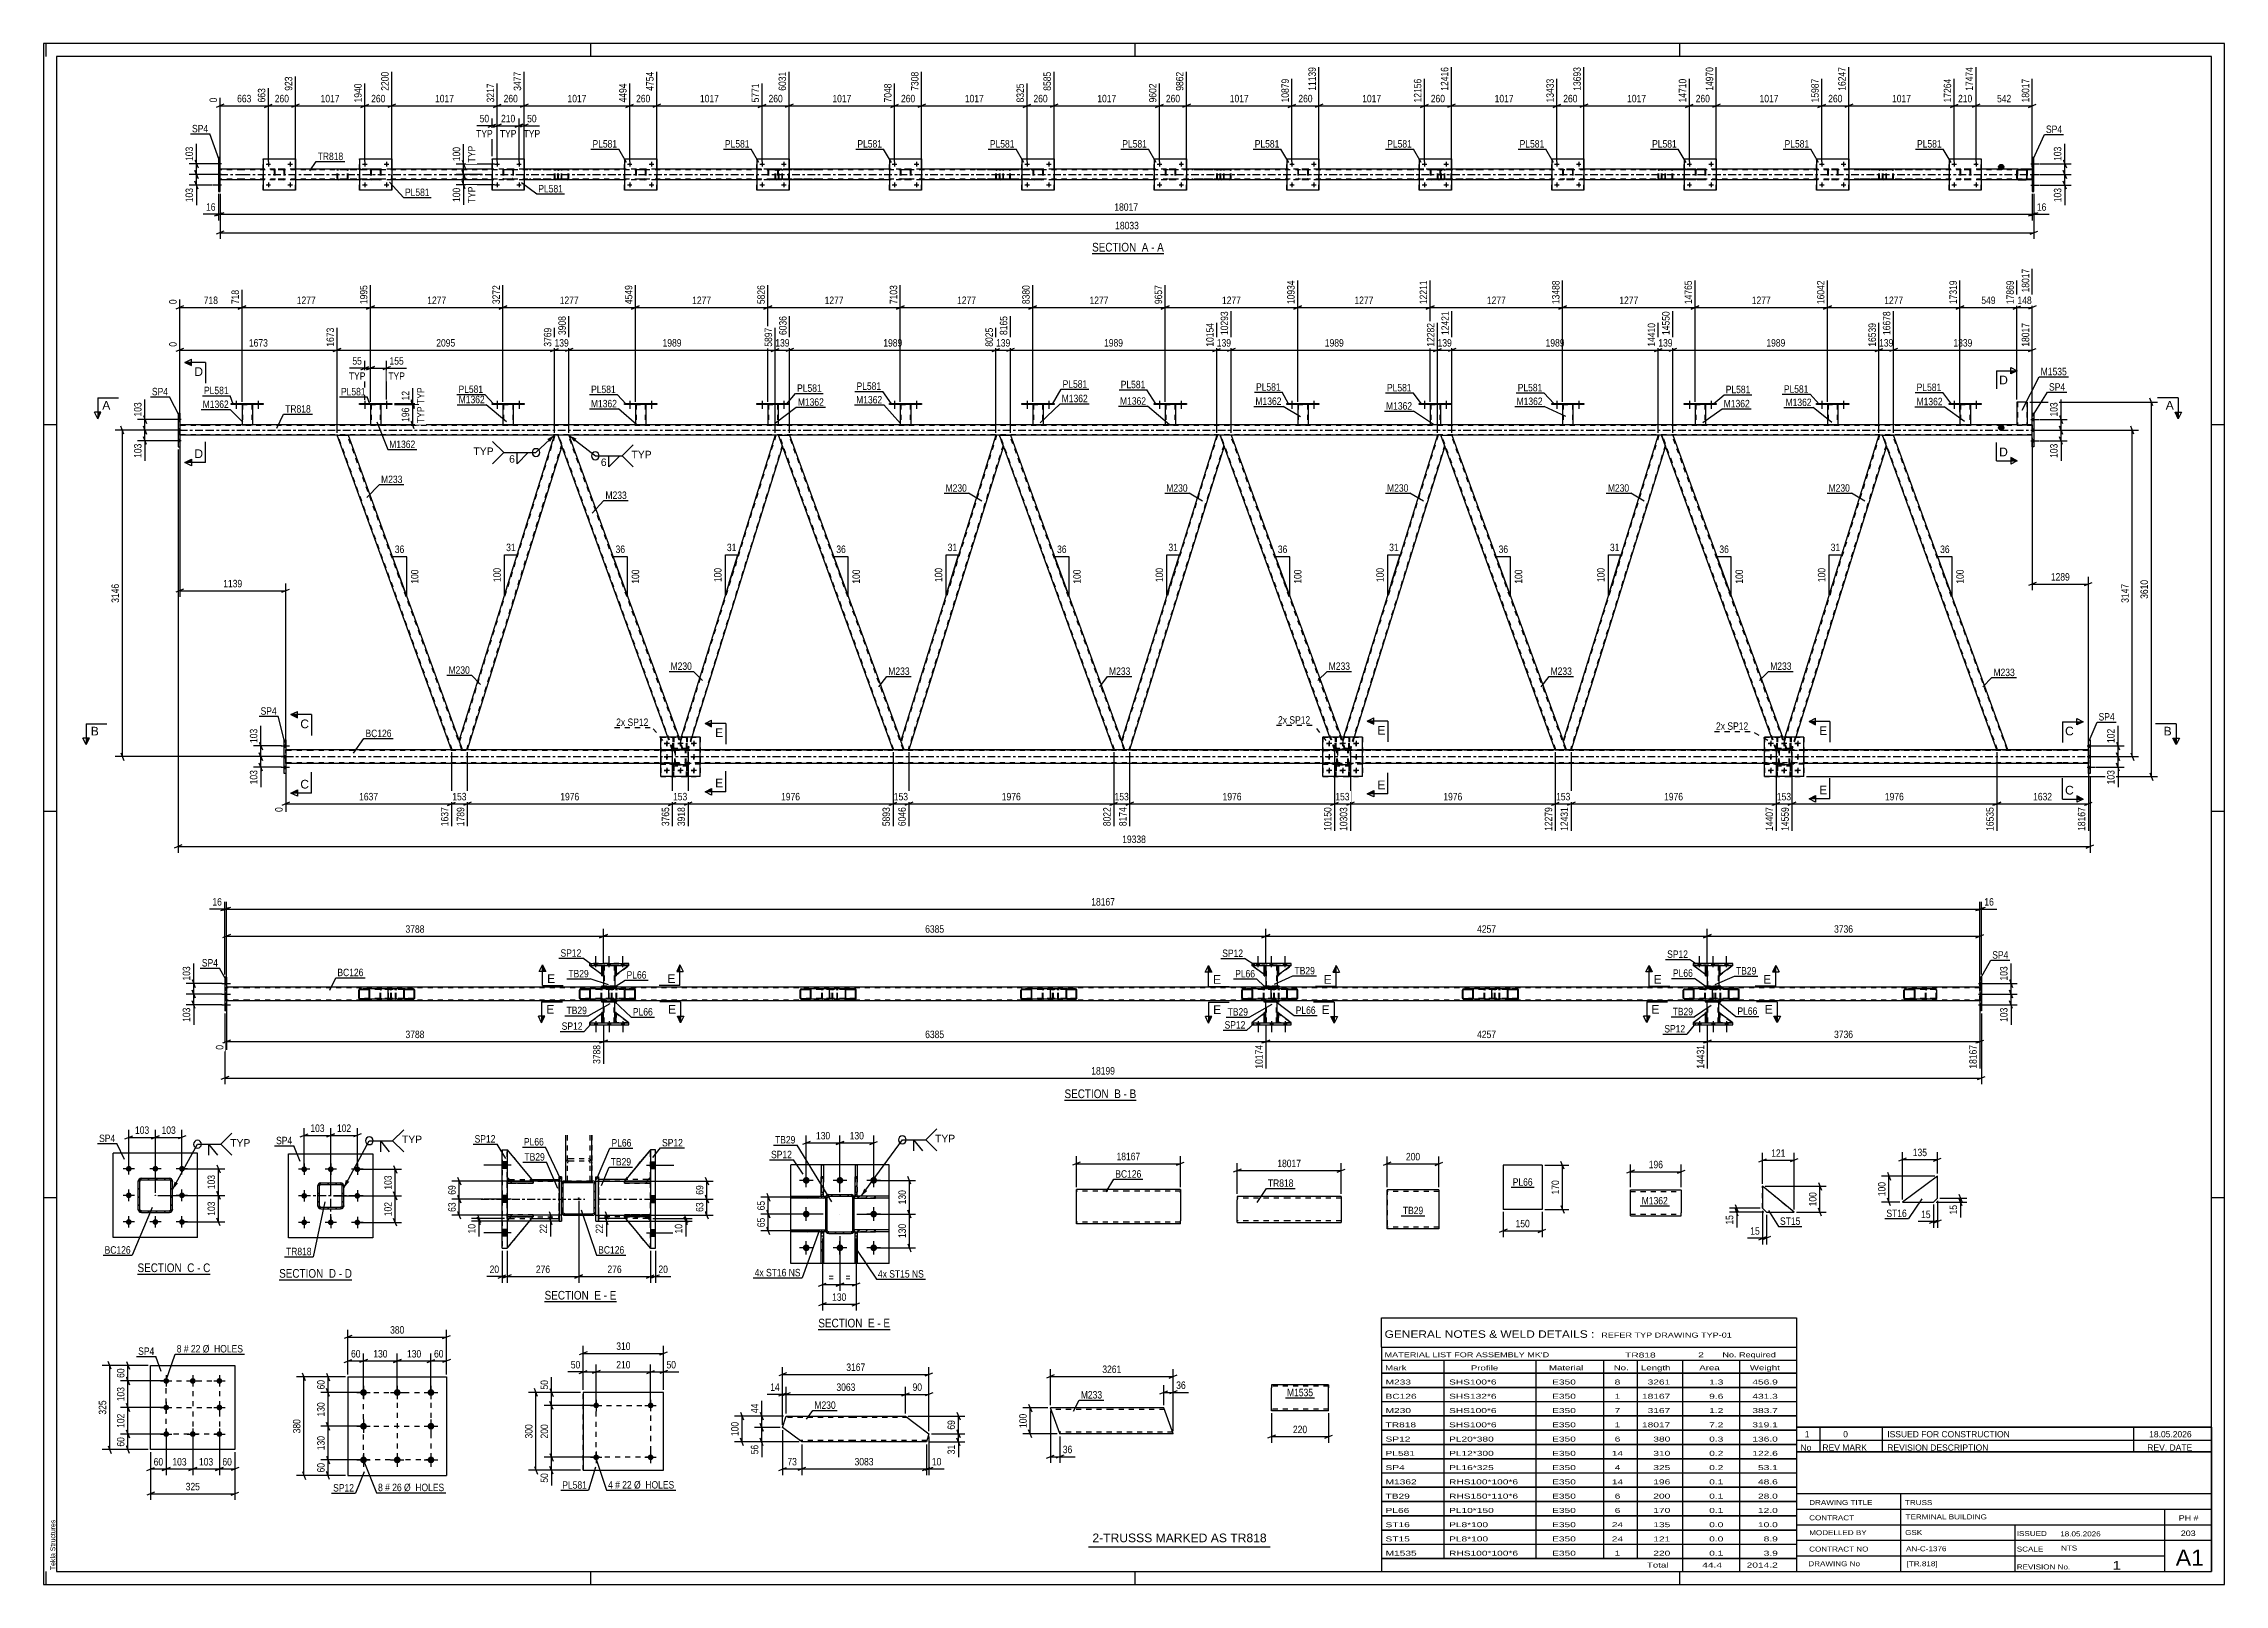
# Paper-space layout 'Layout1' of a CAD drawing. Header units: millimetres. Extents: x 0 to 841, y 0 to 594.
# The model-space entities are those that its viewports show. They can reach past a viewport. Long polylines and large blocks are cut down to what shows.
import ezdxf

# ---------------------------------------------------------------- set-up
doc = ezdxf.new("R2010")
doc.units = ezdxf.units.MM
doc.linetypes.add('DXK_LINE_DOT2', pattern=[3.9198, 1.9599, -1.9599])
doc.linetypes.add('DXK_LINE_DOT3', pattern=[5.9187, 2.979, -0.9799, 0.9799, -0.9799])
doc.layers.add('Viewport layer', color=7, linetype='Continuous', plot=False)
doc.styles.add('Arial', font='ARIAL.TTF', dxfattribs={"height": 0.2})
doc.styles.add('Arial Narrow', font='ARIALN.TTF', dxfattribs={"height": 0.2})

# ---------------------------------------------------------------- blocks, each defined once
blk = doc.blocks.new('Unknown-283133386-1135')
at = {"color": 5, "linetype": 'Continuous'}
for p, q in [((841, 594), (0, 594)), ((0, 594), (0, 0)), ((1, 589), (1, 594)), ((836, 589), (5, 589)), ((5, 589), (5, 5)), ((211, 589), (211, 594)), ((421, 589), (421, 594)), ((631, 589), (631, 594)), ((836, 5), (836, 589)), ((841, 0), (841, 594)), ((5, 447), (0, 447)), ((841, 447), (836, 447)), ((5, 298), (0, 298)), ((841, 298), (836, 298)), ((5, 149), (0, 149)), ((841, 149), (836, 149)), ((0, 0), (841, 0)), ((1, 0), (1, 5)), ((5, 5), (836, 5)), ((211, 0), (211, 5)), ((421, 0), (421, 5)), ((631, 0), (631, 5))]:
    blk.add_line(p, q, dxfattribs=at)
at = {"color": 174, "linetype": 'Continuous', "style": 'Arial'}
blk.add_text('Tekla Structures', height=1.9102, rotation=90, dxfattribs=at).set_placement((4.5, 5.5))
blk = doc.blocks.new('Unknown-283133386-11 - 5061')
at = {"color": 6, "linetype": 'Continuous'}
blk.add_line((404.34, 513.1), (431.98, 513.1), dxfattribs=at)
at = {"color": 0, "linetype": 'Continuous'}
blk.add_wipeout([(422.44, 513.85), (422.44, 517.35), (404.34, 517.35), (404.34, 513.85)], dxfattribs=at)
blk.add_wipeout([(426.05, 513.85), (426.05, 517.35), (423.49, 517.35), (423.49, 513.85)], dxfattribs=at)
at = {"color": 7, "linetype": 'Continuous', "style": 'Arial Narrow'}
blk.add_text('SECTION ', height=3.34, dxfattribs=at).set_placement((404.34, 513.85))
at = {"color": 0, "linetype": 'Continuous'}
blk.add_wipeout([(428.38, 513.85), (428.38, 517.35), (427.1, 517.35), (427.1, 513.85)], dxfattribs=at)
blk.add_wipeout([(431.98, 513.85), (431.98, 517.35), (429.43, 517.35), (429.43, 513.85)], dxfattribs=at)
at = {"color": 7, "linetype": 'Continuous', "style": 'Arial Narrow'}
for s, p in [('A', (423.49, 513.85)), ('-', (427.1, 513.85)), ('A', (429.43, 513.85))]:
    blk.add_text(s, height=3.34, dxfattribs=at).set_placement(p)
blk = doc.blocks.new('Unknown-283133386-12 - 2736')
at = {"color": 6, "linetype": 'Continuous'}
blk.add_line((393.71, 186.73), (421.36, 186.73), dxfattribs=at)
at = {"color": 0, "linetype": 'Continuous'}
blk.add_wipeout([(411.82, 187.48), (411.82, 190.98), (393.71, 190.98), (393.71, 187.48)], dxfattribs=at)
blk.add_wipeout([(415.43, 187.48), (415.43, 190.98), (412.87, 190.98), (412.87, 187.48)], dxfattribs=at)
at = {"color": 7, "linetype": 'Continuous', "style": 'Arial Narrow'}
blk.add_text('SECTION ', height=3.34, dxfattribs=at).set_placement((393.71, 187.48))
at = {"color": 0, "linetype": 'Continuous'}
blk.add_wipeout([(417.75, 187.48), (417.75, 190.98), (416.48, 190.98), (416.48, 187.48)], dxfattribs=at)
blk.add_wipeout([(421.36, 187.48), (421.36, 190.98), (418.8, 190.98), (418.8, 187.48)], dxfattribs=at)
at = {"color": 7, "linetype": 'Continuous', "style": 'Arial Narrow'}
for s, p in [('B', (412.87, 187.48)), ('-', (416.48, 187.48)), ('B', (418.8, 187.48))]:
    blk.add_text(s, height=3.34, dxfattribs=at).set_placement(p)
blk = doc.blocks.new('Unknown-283133386-13 - 6030')
at = {"color": 6, "linetype": 'Continuous'}
blk.add_line((36.22, 119.65), (64.29, 119.65), dxfattribs=at)
at = {"color": 0, "linetype": 'Continuous'}
blk.add_wipeout([(54.33, 120.4), (54.33, 123.9), (36.22, 123.9), (36.22, 120.4)], dxfattribs=at)
blk.add_wipeout([(58.15, 120.4), (58.15, 123.9), (55.38, 123.9), (55.38, 120.4)], dxfattribs=at)
at = {"color": 7, "linetype": 'Continuous', "style": 'Arial Narrow'}
blk.add_text('SECTION ', height=3.34, dxfattribs=at).set_placement((36.22, 120.4))
at = {"color": 0, "linetype": 'Continuous'}
blk.add_wipeout([(60.48, 120.4), (60.48, 123.9), (59.2, 123.9), (59.2, 120.4)], dxfattribs=at)
blk.add_wipeout([(64.29, 120.4), (64.29, 123.9), (61.53, 123.9), (61.53, 120.4)], dxfattribs=at)
at = {"color": 7, "linetype": 'Continuous', "style": 'Arial Narrow'}
for s, p in [('C', (55.38, 120.4)), ('-', (59.2, 120.4)), ('C', (61.53, 120.4))]:
    blk.add_text(s, height=3.34, dxfattribs=at).set_placement(p)
blk = doc.blocks.new('Unknown-283133386-14 - 6244')
at = {"color": 6, "linetype": 'Continuous'}
blk.add_line((90.83, 117.47), (118.9, 117.47), dxfattribs=at)
at = {"color": 0, "linetype": 'Continuous'}
blk.add_wipeout([(108.94, 118.22), (108.94, 121.72), (90.83, 121.72), (90.83, 118.22)], dxfattribs=at)
blk.add_wipeout([(112.76, 118.22), (112.76, 121.72), (109.99, 121.72), (109.99, 118.22)], dxfattribs=at)
at = {"color": 7, "linetype": 'Continuous', "style": 'Arial Narrow'}
blk.add_text('SECTION ', height=3.34, dxfattribs=at).set_placement((90.83, 118.22))
at = {"color": 0, "linetype": 'Continuous'}
blk.add_wipeout([(115.08, 118.22), (115.08, 121.72), (113.81, 121.72), (113.81, 118.22)], dxfattribs=at)
blk.add_wipeout([(118.9, 118.22), (118.9, 121.72), (116.13, 121.72), (116.13, 118.22)], dxfattribs=at)
at = {"color": 7, "linetype": 'Continuous', "style": 'Arial Narrow'}
for s, p in [('D', (109.99, 118.22)), ('-', (113.81, 118.22)), ('D', (116.13, 118.22))]:
    blk.add_text(s, height=3.34, dxfattribs=at).set_placement(p)
blk = doc.blocks.new('Unknown-283133386-15 - 24279')
at = {"color": 6, "linetype": 'Continuous'}
blk.add_line((298.76, 98.32), (326.41, 98.32), dxfattribs=at)
at = {"color": 0, "linetype": 'Continuous'}
blk.add_wipeout([(316.87, 99.07), (316.87, 102.57), (298.76, 102.57), (298.76, 99.07)], dxfattribs=at)
blk.add_wipeout([(320.47, 99.07), (320.47, 102.57), (317.92, 102.57), (317.92, 99.07)], dxfattribs=at)
at = {"color": 7, "linetype": 'Continuous', "style": 'Arial Narrow'}
blk.add_text('SECTION ', height=3.34, dxfattribs=at).set_placement((298.76, 99.07))
at = {"color": 0, "linetype": 'Continuous'}
blk.add_wipeout([(322.8, 99.07), (322.8, 102.57), (321.52, 102.57), (321.52, 99.07)], dxfattribs=at)
blk.add_wipeout([(326.41, 99.07), (326.41, 102.57), (323.85, 102.57), (323.85, 99.07)], dxfattribs=at)
at = {"color": 7, "linetype": 'Continuous', "style": 'Arial Narrow'}
for s, p in [('E', (317.92, 99.07)), ('E', (323.85, 99.07)), ('-', (321.52, 99.07))]:
    blk.add_text(s, height=3.34, dxfattribs=at).set_placement(p)
blk = doc.blocks.new('Unknown-283133386-16 - 6706')
at = {"color": 6, "linetype": 'Continuous'}
blk.add_line((193.22, 109.04), (220.87, 109.04), dxfattribs=at)
at = {"color": 0, "linetype": 'Continuous'}
blk.add_wipeout([(211.33, 109.79), (211.33, 113.29), (193.22, 113.29), (193.22, 109.79)], dxfattribs=at)
blk.add_wipeout([(214.94, 109.79), (214.94, 113.29), (212.38, 113.29), (212.38, 109.79)], dxfattribs=at)
at = {"color": 7, "linetype": 'Continuous', "style": 'Arial Narrow'}
blk.add_text('SECTION ', height=3.34, dxfattribs=at).set_placement((193.22, 109.79))
at = {"color": 0, "linetype": 'Continuous'}
blk.add_wipeout([(217.26, 109.79), (217.26, 113.29), (215.99, 113.29), (215.99, 109.79)], dxfattribs=at)
blk.add_wipeout([(220.87, 109.79), (220.87, 113.29), (218.31, 113.29), (218.31, 109.79)], dxfattribs=at)
at = {"color": 7, "linetype": 'Continuous', "style": 'Arial Narrow'}
for s, p in [('E', (212.38, 109.79)), ('-', (215.99, 109.79)), ('E', (218.31, 109.79))]:
    blk.add_text(s, height=3.34, dxfattribs=at).set_placement(p)
blk = doc.blocks.new('Part-283133386-25020 - 25019')
at = {"color": 2, "linetype": 'Continuous'}
for p, q in [((418.29, 152.19), (398.29, 152.19)), ((398.29, 139.08), (398.29, 152.19)), ((438.39, 152.19), (418.39, 152.19)), ((438.39, 152.19), (438.39, 152.1)), ((438.39, 152.1), (438.39, 150.99)), ((438.39, 150.99), (438.39, 140.19)), ((398.29, 138.99), (398.29, 139.08)), ((418.29, 138.99), (398.29, 138.99)), ((438.39, 138.99), (418.39, 138.99)), ((438.39, 138.99), (438.39, 140.19))]:
    blk.add_line(p, q, dxfattribs=at)
at = {"color": 7, "linetype": 'DXK_LINE_DOT2'}
for p, q in [((418.29, 151.59), (398.29, 151.59)), ((438.39, 151.59), (418.39, 151.59)), ((438.39, 150.99), (438.39, 151.84)), ((398.29, 139.59), (398.29, 139.63)), ((418.29, 139.59), (398.29, 139.59)), ((438.39, 139.59), (418.39, 139.59)), ((438.39, 139.63), (438.39, 139.96)), ((438.39, 139.59), (438.39, 139.63))]:
    blk.add_line(p, q, dxfattribs=at)
blk = doc.blocks.new('Part-283133386-26278 - 26277')
at = {"color": 2, "linetype": 'Continuous'}
for p, q in [((284.99, 60.51), (286.37, 64.91)), ((292.34, 54.91), (284.99, 60.51)), ((286.37, 64.91), (312.34, 64.91)), ((312.44, 64.91), (332.44, 64.91)), ((332.44, 64.91), (341.43, 58.06)), ((312.34, 54.91), (292.34, 54.91)), ((340.45, 54.91), (312.44, 54.91)), ((341.43, 58.06), (340.45, 54.91))]:
    blk.add_line(p, q, dxfattribs=at)
at = {"color": 7, "linetype": 'DXK_LINE_DOT2'}
for p, q in [((312.34, 64.31), (286.18, 64.31)), ((333.23, 64.31), (312.44, 64.31)), ((292.34, 54.91), (291.32, 55.69)), ((312.34, 55.51), (291.55, 55.51)), ((340.64, 55.51), (312.44, 55.51))]:
    blk.add_line(p, q, dxfattribs=at)
blk = doc.blocks.new('Bolt-283133386-5295 - 5061')
at = {"linetype": 'Continuous'}
for points in [[(767.57, 547.21), (767.57, 548.09), (766.93, 548.09), (766.93, 547.21)], [(767.57, 547.21), (767.57, 548.09), (766.93, 548.09), (766.93, 547.21)], [(767.57, 547.21), (767.57, 548.09), (766.93, 548.09), (766.93, 547.21)], [(767.57, 543.11), (767.57, 543.99), (766.93, 543.99), (766.93, 543.11)], [(767.57, 543.11), (767.57, 543.99), (766.93, 543.99), (766.93, 543.11)], [(767.57, 539.01), (767.57, 539.89), (766.93, 539.89), (766.93, 539.01)], [(767.57, 539.01), (767.57, 539.89), (766.93, 539.89), (766.93, 539.01)], [(767.57, 539.01), (767.57, 539.89), (766.93, 539.89), (766.93, 539.01)]]:
    blk.add_hatch(color=1, dxfattribs=at).paths.add_polyline_path(points)
at = {"color": 1, "linetype": 'Continuous'}
for p, q in [((766.41, 547.65), (769.73, 547.65)), ((766.41, 547.65), (769.73, 547.65)), ((766.41, 547.65), (769.73, 547.65)), ((766.93, 548.09), (767.57, 548.09)), ((766.93, 548.09), (767.57, 548.09)), ((766.93, 548.09), (767.57, 548.09)), ((766.93, 547.21), (767.57, 547.21)), ((766.93, 547.21), (767.57, 547.21)), ((766.93, 547.21), (767.57, 547.21)), ((766.41, 543.55), (769.73, 543.55)), ((766.41, 543.55), (769.73, 543.55)), ((766.41, 539.45), (769.73, 539.45)), ((766.41, 539.45), (769.73, 539.45)), ((766.41, 539.45), (769.73, 539.45)), ((766.93, 543.99), (767.57, 543.99)), ((766.93, 543.99), (767.57, 543.99)), ((766.93, 543.11), (767.57, 543.11)), ((766.93, 543.11), (767.57, 543.11)), ((766.93, 539.89), (767.57, 539.89)), ((766.93, 539.89), (767.57, 539.89)), ((766.93, 539.89), (767.57, 539.89)), ((766.93, 539.01), (767.57, 539.01)), ((766.93, 539.01), (767.57, 539.01)), ((766.93, 539.01), (767.57, 539.01))]:
    blk.add_line(p, q, dxfattribs=at)
blk = doc.blocks.new('Part-283133386-5214 - 5061')
at = {"color": 2, "linetype": 'Continuous'}
for p, q in [((767.57, 550.05), (766.93, 550.05)), ((766.93, 550.05), (766.93, 537.05)), ((767.57, 537.05), (767.57, 550.05)), ((766.93, 537.05), (767.57, 537.05))]:
    blk.add_line(p, q, dxfattribs=at)
blk = doc.blocks.new('Part-283133386-5063 - 5061')
at = {"color": 7, "linetype": 'DXK_LINE_DOT2'}
for p, q in [((279.3, 545.07), (279.34, 545.25)), ((279.34, 545.25), (279.3, 545.07)), ((279.3, 545.07), (279.3, 542.03)), ((279.34, 541.85), (279.3, 542.03)), ((279.3, 542.03), (279.34, 541.85)), ((279.54, 545.07), (279.56, 545.16)), ((279.54, 545.07), (279.54, 542.03)), ((279.56, 541.94), (279.54, 542.03)), ((279.56, 545.16), (279.61, 545.24)), ((279.61, 541.86), (279.56, 541.94)), ((279.6, 545.51), (279.78, 545.55)), ((279.78, 545.55), (279.6, 545.51)), ((279.78, 541.55), (279.6, 541.59)), ((279.6, 541.59), (279.78, 541.55)), ((279.61, 545.24), (279.69, 545.29)), ((279.69, 541.81), (279.61, 541.86)), ((279.69, 545.29), (279.78, 545.31)), ((279.78, 541.79), (279.69, 541.81)), ((282.82, 545.55), (279.78, 545.55)), ((282.82, 545.31), (279.78, 545.31)), ((282.82, 541.79), (279.78, 541.79)), ((282.82, 541.55), (279.78, 541.55)), ((282.82, 545.55), (283.01, 545.51)), ((283.01, 545.51), (282.82, 545.55)), ((282.82, 545.31), (282.92, 545.29)), ((282.92, 541.81), (282.82, 541.79)), ((283.01, 541.59), (282.82, 541.55)), ((282.82, 541.55), (283.01, 541.59)), ((282.92, 545.29), (282.99, 545.24)), ((282.99, 541.86), (282.92, 541.81)), ((282.99, 545.24), (283.04, 545.16)), ((283.04, 541.94), (282.99, 541.86)), ((283.04, 545.16), (283.06, 545.07)), ((283.06, 542.03), (283.04, 541.94)), ((283.06, 545.07), (283.06, 542.03)), ((283.27, 545.25), (283.3, 545.07)), ((283.3, 545.07), (283.27, 545.25)), ((283.3, 542.03), (283.27, 541.85)), ((283.27, 541.85), (283.3, 542.03)), ((283.3, 545.07), (283.3, 542.03))]:
    blk.add_line(p, q, dxfattribs=at)
at = {"color": 7, "linetype": 'DXK_LINE_DOT3'}
blk.add_line((281.3, 543.55), (281.3, 543.55), dxfattribs=at)
at = {"color": 7, "linetype": 'DXK_LINE_DOT2'}
for centre, start, end in [((279.78, 545.07), 112.5, 157.5), ((279.78, 545.07), 112.5, 157.5), ((279.78, 542.03), 202.5, 247.5), ((279.78, 542.03), 202.5, 247.5), ((282.82, 545.07), 22.5, 67.5), ((282.82, 545.07), 22.5, 67.5), ((282.82, 542.03), 292.5, 337.5), ((282.82, 542.03), 292.5, 337.5)]:
    blk.add_arc(centre, 0.48, start, end, dxfattribs=at)
blk = doc.blocks.new('Part-283133386-5068 - 5061')
at = {"color": 2, "linetype": 'Continuous'}
for p, q in [((734.83, 549.55), (734.83, 537.55)), ((734.83, 549.55), (747.23, 549.55)), ((747.23, 549.55), (747.23, 537.55)), ((747.23, 537.55), (734.83, 537.55))]:
    blk.add_line(p, q, dxfattribs=at)
at = {"color": 7, "linetype": 'DXK_LINE_DOT2'}
for p, q in [((734.83, 537.55), (734.83, 549.55)), ((747.23, 537.55), (747.23, 549.55))]:
    blk.add_line(p, q, dxfattribs=at)
blk = doc.blocks.new('Part-283133386-5069 - 5061')
at = {"color": 2, "linetype": 'Continuous'}
for p, q in [((761.04, 545.25), (761, 545.07)), ((761, 542.03), (761, 545.07)), ((761, 545.07), (761, 545.07)), ((761, 542.03), (761, 542.03)), ((761, 542.03), (761.04, 541.85)), ((761.24, 545.07), (761.26, 545.16)), ((761.24, 542.03), (761.24, 545.07)), ((761.24, 545.07), (761.24, 545.07)), ((761.24, 542.03), (761.24, 542.03)), ((761.26, 541.94), (761.24, 542.03)), ((761.26, 545.16), (761.31, 545.24)), ((761.31, 541.86), (761.26, 541.94)), ((761.48, 545.55), (761.3, 545.51)), ((761.3, 541.59), (761.48, 541.55)), ((761.31, 545.24), (761.39, 545.29)), ((761.39, 541.81), (761.31, 541.86)), ((761.39, 545.29), (761.48, 545.31)), ((761.48, 541.79), (761.39, 541.81)), ((761.48, 545.55), (764.52, 545.55)), ((761.48, 545.55), (761.48, 545.55)), ((761.48, 545.31), (764.52, 545.31)), ((761.48, 545.31), (761.48, 545.31)), ((761.48, 541.79), (764.52, 541.79)), ((761.48, 541.79), (761.48, 541.79)), ((761.48, 541.55), (764.52, 541.55)), ((761.48, 541.55), (761.48, 541.55)), ((764.52, 545.55), (764.52, 545.55)), ((764.71, 545.51), (764.52, 545.55)), ((764.52, 545.31), (764.52, 545.31)), ((764.52, 545.31), (764.62, 545.29)), ((764.62, 541.81), (764.52, 541.79)), ((764.52, 541.79), (764.52, 541.79)), ((764.52, 541.55), (764.71, 541.59)), ((764.52, 541.55), (764.52, 541.55)), ((764.62, 545.29), (764.69, 545.24)), ((764.69, 541.86), (764.62, 541.81)), ((764.69, 545.24), (764.75, 545.16)), ((764.75, 541.94), (764.69, 541.86)), ((764.75, 545.16), (764.76, 545.07)), ((764.76, 542.03), (764.75, 541.94)), ((764.76, 542.03), (764.76, 545.07)), ((764.76, 545.07), (764.76, 545.07)), ((764.76, 542.03), (764.76, 542.03)), ((765, 545.07), (764.97, 545.25)), ((764.97, 541.85), (765, 542.03)), ((765, 542.03), (765, 545.07)), ((765, 545.07), (765, 545.07)), ((765, 542.03), (765, 542.03))]:
    blk.add_line(p, q, dxfattribs=at)
at = {"color": 7, "linetype": 'DXK_LINE_DOT2'}
for p, q in [((761, 545.07), (761.04, 545.25)), ((761, 542.03), (761, 545.07)), ((761.04, 541.85), (761, 542.03)), ((761, 542.03), (761, 542.03)), ((761.04, 545.25), (761.04, 545.25)), ((761.26, 545.16), (761.24, 545.07)), ((761.24, 545.07), (761.24, 542.03)), ((761.24, 542.03), (761.26, 541.94)), ((761.31, 545.24), (761.26, 545.16)), ((761.26, 541.94), (761.31, 541.86)), ((761.3, 545.51), (761.48, 545.55)), ((761.48, 541.55), (761.3, 541.59)), ((761.39, 545.29), (761.31, 545.24)), ((761.31, 541.86), (761.39, 541.81)), ((761.48, 545.31), (761.39, 545.29)), ((761.39, 541.81), (761.48, 541.79)), ((761.48, 545.55), (764.52, 545.55)), ((764.52, 545.31), (761.48, 545.31)), ((761.48, 541.79), (764.52, 541.79)), ((761.48, 541.55), (764.52, 541.55)), ((764.52, 545.55), (764.71, 545.51)), ((764.62, 545.29), (764.52, 545.31)), ((764.52, 541.79), (764.62, 541.81)), ((764.71, 541.59), (764.52, 541.55)), ((764.69, 545.24), (764.62, 545.29)), ((764.62, 541.81), (764.69, 541.86)), ((764.75, 545.16), (764.69, 545.24)), ((764.69, 541.86), (764.75, 541.94)), ((764.76, 545.07), (764.75, 545.16)), ((764.75, 541.94), (764.76, 542.03)), ((764.76, 545.07), (764.76, 542.03)), ((764.97, 545.25), (765, 545.07)), ((765, 542.03), (764.97, 541.85)), ((765, 545.07), (765, 542.03))]:
    blk.add_line(p, q, dxfattribs=at)
at = {"color": 7, "linetype": 'DXK_LINE_DOT3'}
blk.add_line((763.01, 543.55), (763, 543.55), dxfattribs=at)
at = {"color": 2, "linetype": 'Continuous'}
for centre, start, end in [((761.48, 545.07), 112.50004, 157.50004), ((761.48, 542.03), 202.50004, 247.50004), ((764.52, 545.07), 22.50004, 67.50004), ((764.52, 542.03), 292.50004, 337.50004)]:
    blk.add_arc(centre, 0.48, start, end, dxfattribs=at)
at = {"color": 7, "linetype": 'DXK_LINE_DOT2'}
for centre, start, end in [((761.48, 545.07), 112.50004, 157.50004), ((761.48, 542.03), 202.50004, 247.50004), ((764.52, 545.07), 22.50004, 67.50004), ((764.52, 542.03), 292.50004, 337.50004)]:
    blk.add_arc(centre, 0.48, start, end, dxfattribs=at)
blk = doc.blocks.new('Part-283133386-5219 - 5061')
at = {"color": 2, "linetype": 'Continuous'}
for p, q in [((68.06, 550.05), (67.42, 550.05)), ((67.42, 550.05), (67.42, 537.05)), ((68.06, 537.05), (68.06, 550.05)), ((67.42, 537.05), (68.06, 537.05))]:
    blk.add_line(p, q, dxfattribs=at)
blk = doc.blocks.new('Part-283133386-5074 - 5061')
at = {"color": 2, "linetype": 'Continuous'}
for p, q in [((683.75, 549.55), (683.75, 537.55)), ((683.75, 549.55), (696.15, 549.55)), ((696.15, 549.55), (696.15, 537.55)), ((696.15, 537.55), (683.75, 537.55))]:
    blk.add_line(p, q, dxfattribs=at)
at = {"color": 7, "linetype": 'DXK_LINE_DOT2'}
for p, q in [((683.75, 537.55), (683.75, 549.55)), ((696.15, 537.55), (696.15, 549.55))]:
    blk.add_line(p, q, dxfattribs=at)
blk = doc.blocks.new('Part-283133386-5075 - 5061')
at = {"color": 7, "linetype": 'DXK_LINE_DOT2'}
for p, q in [((687.95, 545.07), (687.98, 545.25)), ((687.98, 545.25), (687.95, 545.07)), ((687.95, 545.07), (687.95, 542.03)), ((687.98, 541.85), (687.95, 542.03)), ((687.95, 542.03), (687.98, 541.85)), ((688.19, 545.07), (688.21, 545.16)), ((688.19, 545.07), (688.19, 542.03)), ((688.21, 541.94), (688.19, 542.03)), ((688.21, 545.16), (688.26, 545.24)), ((688.26, 541.86), (688.21, 541.94)), ((688.24, 545.51), (688.43, 545.55)), ((688.43, 545.55), (688.24, 545.51)), ((688.43, 541.55), (688.24, 541.59)), ((688.24, 541.59), (688.43, 541.55)), ((688.26, 545.24), (688.34, 545.29)), ((688.34, 541.81), (688.26, 541.86)), ((688.34, 545.29), (688.43, 545.31)), ((688.43, 541.79), (688.34, 541.81)), ((691.47, 545.55), (688.43, 545.55)), ((691.47, 545.31), (688.43, 545.31)), ((691.47, 541.79), (688.43, 541.79)), ((691.47, 541.55), (688.43, 541.55)), ((691.47, 545.55), (691.65, 545.51)), ((691.65, 545.51), (691.47, 545.55)), ((691.47, 545.31), (691.56, 545.29)), ((691.56, 541.81), (691.47, 541.79)), ((691.65, 541.59), (691.47, 541.55)), ((691.47, 541.55), (691.65, 541.59)), ((691.56, 545.29), (691.64, 545.24)), ((691.64, 541.86), (691.56, 541.81)), ((691.64, 545.24), (691.69, 545.16)), ((691.69, 541.94), (691.64, 541.86)), ((691.69, 545.16), (691.71, 545.07)), ((691.71, 542.03), (691.69, 541.94)), ((691.71, 545.07), (691.71, 542.03)), ((691.91, 545.25), (691.95, 545.07)), ((691.95, 545.07), (691.91, 545.25)), ((691.95, 542.03), (691.91, 541.85)), ((691.91, 541.85), (691.95, 542.03)), ((691.95, 545.07), (691.95, 542.03))]:
    blk.add_line(p, q, dxfattribs=at)
at = {"color": 7, "linetype": 'DXK_LINE_DOT3'}
blk.add_line((689.95, 543.55), (689.95, 543.55), dxfattribs=at)
at = {"color": 7, "linetype": 'DXK_LINE_DOT2'}
for centre, start, end in [((688.43, 545.07), 112.5, 157.5), ((688.43, 545.07), 112.5, 157.5), ((688.43, 542.03), 202.5, 247.5), ((688.43, 542.03), 202.5, 247.5), ((691.47, 545.07), 22.5, 67.5), ((691.47, 545.07), 22.5, 67.5), ((691.47, 542.03), 292.5, 337.5), ((691.47, 542.03), 292.5, 337.5)]:
    blk.add_arc(centre, 0.48, start, end, dxfattribs=at)
blk = doc.blocks.new('Part-283133386-5080 - 5061')
at = {"color": 2, "linetype": 'Continuous'}
for p, q in [((632.67, 549.55), (632.67, 537.55)), ((632.67, 549.55), (645.07, 549.55)), ((645.07, 549.55), (645.07, 537.55)), ((645.07, 537.55), (632.67, 537.55))]:
    blk.add_line(p, q, dxfattribs=at)
at = {"color": 7, "linetype": 'DXK_LINE_DOT2'}
for p, q in [((632.67, 537.55), (632.67, 549.55)), ((645.07, 537.55), (645.07, 549.55))]:
    blk.add_line(p, q, dxfattribs=at)
blk = doc.blocks.new('Part-283133386-5081 - 5061')
at = {"color": 7, "linetype": 'DXK_LINE_DOT2'}
for p, q in [((636.87, 545.07), (636.9, 545.25)), ((636.9, 545.25), (636.87, 545.07)), ((636.87, 545.07), (636.87, 542.03)), ((636.9, 541.85), (636.87, 542.03)), ((636.87, 542.03), (636.9, 541.85)), ((637.11, 545.07), (637.13, 545.16)), ((637.11, 545.07), (637.11, 542.03)), ((637.13, 541.94), (637.11, 542.03)), ((637.13, 545.16), (637.18, 545.24)), ((637.18, 541.86), (637.13, 541.94)), ((637.16, 545.51), (637.35, 545.55)), ((637.35, 545.55), (637.16, 545.51)), ((637.35, 541.55), (637.16, 541.59)), ((637.16, 541.59), (637.35, 541.55)), ((637.18, 545.24), (637.26, 545.29)), ((637.26, 541.81), (637.18, 541.86)), ((637.26, 545.29), (637.35, 545.31)), ((637.35, 541.79), (637.26, 541.81)), ((640.39, 545.55), (637.35, 545.55)), ((640.39, 545.31), (637.35, 545.31)), ((640.39, 541.79), (637.35, 541.79)), ((640.39, 541.55), (637.35, 541.55)), ((640.39, 545.55), (640.57, 545.51)), ((640.57, 545.51), (640.39, 545.55)), ((640.39, 545.31), (640.48, 545.29)), ((640.48, 541.81), (640.39, 541.79)), ((640.57, 541.59), (640.39, 541.55)), ((640.39, 541.55), (640.57, 541.59)), ((640.48, 545.29), (640.56, 545.24)), ((640.56, 541.86), (640.48, 541.81)), ((640.56, 545.24), (640.61, 545.16)), ((640.61, 541.94), (640.56, 541.86)), ((640.61, 545.16), (640.63, 545.07)), ((640.63, 542.03), (640.61, 541.94)), ((640.63, 545.07), (640.63, 542.03)), ((640.83, 545.25), (640.87, 545.07)), ((640.87, 545.07), (640.83, 545.25)), ((640.87, 542.03), (640.83, 541.85)), ((640.83, 541.85), (640.87, 542.03)), ((640.87, 545.07), (640.87, 542.03))]:
    blk.add_line(p, q, dxfattribs=at)
at = {"color": 7, "linetype": 'DXK_LINE_DOT3'}
blk.add_line((638.87, 543.55), (638.87, 543.55), dxfattribs=at)
at = {"color": 7, "linetype": 'DXK_LINE_DOT2'}
for centre, start, end in [((637.35, 545.07), 112.5, 157.5), ((637.35, 545.07), 112.5, 157.5), ((637.35, 542.03), 202.5, 247.5), ((637.35, 542.03), 202.5, 247.5), ((640.39, 545.07), 22.5, 67.5), ((640.39, 545.07), 22.5, 67.5), ((640.39, 542.03), 292.5, 337.5), ((640.39, 542.03), 292.5, 337.5)]:
    blk.add_arc(centre, 0.48, start, end, dxfattribs=at)
blk = doc.blocks.new('Part-283133386-5291 - 5061')
at = {"linetype": 'Continuous'}
blk.add_hatch(color=2, dxfattribs=at).paths.add_polyline_path([(754.93, 545.55), (754.13, 546.95), (755.73, 546.95)])
at = {"color": 2, "linetype": 'Continuous'}
for p, q in [((754.93, 545.55), (754.13, 546.95)), ((754.13, 546.95), (755.73, 546.95)), ((755.73, 546.95), (754.93, 545.55)), ((76.58, 545.55), (68.06, 545.55)), ((76.58, 541.55), (68.06, 541.55)), ((84.68, 545.55), (76.68, 545.55)), ((84.68, 541.55), (76.68, 541.55)), ((105.08, 545.55), (97.08, 545.55)), ((105.08, 541.55), (97.08, 541.55)), ((121.86, 545.55), (105.18, 545.55)), ((121.86, 541.55), (105.18, 541.55)), ((172.94, 545.55), (134.26, 545.55)), ((172.94, 541.55), (134.26, 541.55)), ((224.02, 545.55), (185.34, 545.55)), ((224.02, 541.55), (185.34, 541.55)), ((275.1, 545.55), (236.42, 545.55)), ((275.1, 541.55), (236.42, 541.55)), ((326.18, 545.55), (287.5, 545.55)), ((326.18, 541.55), (287.5, 541.55)), ((377.26, 545.55), (338.58, 545.55)), ((377.26, 541.55), (338.58, 541.55)), ((428.34, 545.55), (389.66, 545.55)), ((428.34, 541.55), (389.66, 541.55)), ((479.43, 545.55), (440.74, 545.55)), ((479.43, 541.55), (440.74, 541.55)), ((530.51, 545.55), (491.83, 545.55)), ((530.51, 541.55), (491.83, 541.55)), ((581.59, 545.55), (542.91, 545.55)), ((581.59, 541.55), (542.91, 541.55)), ((632.67, 545.55), (593.99, 545.55)), ((632.67, 541.55), (593.99, 541.55)), ((683.75, 545.55), (645.07, 545.55)), ((683.75, 541.55), (645.07, 541.55)), ((734.83, 545.55), (696.15, 545.55)), ((734.83, 541.55), (696.15, 541.55)), ((761.48, 545.55), (747.23, 545.55)), ((761.48, 541.55), (747.23, 541.55)), ((766.93, 545.55), (764.52, 545.55)), ((766.93, 541.55), (764.52, 541.55))]:
    blk.add_line(p, q, dxfattribs=at)
at = {"color": 7, "linetype": 'DXK_LINE_DOT2'}
for p, q in [((68.06, 541.55), (68.06, 545.55)), ((76.58, 545.31), (68.06, 545.31)), ((76.58, 541.79), (68.06, 541.79)), ((105.08, 545.31), (76.68, 545.31)), ((105.08, 541.79), (76.68, 541.79)), ((97.08, 545.55), (84.68, 545.55)), ((97.08, 541.55), (84.68, 541.55)), ((766.93, 545.31), (105.18, 545.31)), ((766.93, 541.79), (105.18, 541.79)), ((134.26, 545.55), (121.86, 545.55)), ((134.26, 541.55), (121.86, 541.55)), ((185.34, 545.55), (172.94, 545.55)), ((185.34, 541.55), (172.94, 541.55)), ((236.42, 545.55), (224.02, 545.55)), ((236.42, 541.55), (224.02, 541.55)), ((287.5, 545.55), (275.1, 545.55)), ((287.5, 541.55), (275.1, 541.55)), ((338.58, 545.55), (326.18, 545.55)), ((338.58, 541.55), (326.18, 541.55)), ((389.66, 545.55), (377.26, 545.55)), ((389.66, 541.55), (377.26, 541.55)), ((440.74, 545.55), (428.34, 545.55)), ((440.74, 541.55), (428.34, 541.55)), ((491.83, 545.55), (479.43, 545.55)), ((491.83, 541.55), (479.43, 541.55)), ((542.91, 545.55), (530.51, 545.55)), ((542.91, 541.55), (530.51, 541.55)), ((593.99, 545.55), (581.59, 545.55)), ((593.99, 541.55), (581.59, 541.55)), ((645.07, 545.55), (632.67, 545.55)), ((645.07, 541.55), (632.67, 541.55)), ((696.15, 545.55), (683.75, 545.55)), ((696.15, 541.55), (683.75, 541.55)), ((747.23, 545.55), (734.83, 545.55)), ((747.23, 541.55), (734.83, 541.55)), ((764.52, 545.55), (761.48, 545.55)), ((764.52, 541.55), (761.48, 541.55)), ((766.93, 541.55), (766.93, 545.55))]:
    blk.add_line(p, q, dxfattribs=at)
at = {"color": 7, "linetype": 'DXK_LINE_DOT3'}
for p, q in [((68.06, 543.55), (76.58, 543.55)), ((76.68, 543.55), (105.08, 543.55)), ((105.18, 543.55), (766.93, 543.55))]:
    blk.add_line(p, q, dxfattribs=at)
at = {"color": 2, "linetype": 'Continuous'}
blk.add_circle((754.93, 546.45), 1, dxfattribs=at)
blk = doc.blocks.new('Part-283133386-5086 - 5061')
at = {"color": 2, "linetype": 'Continuous'}
for p, q in [((581.59, 549.55), (581.59, 537.55)), ((581.59, 549.55), (593.99, 549.55)), ((593.99, 549.55), (593.99, 537.55)), ((593.99, 537.55), (581.59, 537.55))]:
    blk.add_line(p, q, dxfattribs=at)
at = {"color": 7, "linetype": 'DXK_LINE_DOT2'}
for p, q in [((581.59, 537.55), (581.59, 549.55)), ((593.99, 537.55), (593.99, 549.55))]:
    blk.add_line(p, q, dxfattribs=at)
blk = doc.blocks.new('Part-283133386-5087 - 5061')
at = {"color": 7, "linetype": 'DXK_LINE_DOT2'}
for p, q in [((585.79, 545.07), (585.82, 545.25)), ((585.82, 545.25), (585.79, 545.07)), ((585.79, 545.07), (585.79, 542.03)), ((585.82, 541.85), (585.79, 542.03)), ((585.79, 542.03), (585.82, 541.85)), ((586.03, 545.07), (586.04, 545.16)), ((586.03, 545.07), (586.03, 542.03)), ((586.04, 541.94), (586.03, 542.03)), ((586.04, 545.16), (586.1, 545.24)), ((586.1, 541.86), (586.04, 541.94)), ((586.08, 545.51), (586.27, 545.55)), ((586.27, 545.55), (586.08, 545.51)), ((586.27, 541.55), (586.08, 541.59)), ((586.08, 541.59), (586.27, 541.55)), ((586.1, 545.24), (586.17, 545.29)), ((586.17, 541.81), (586.1, 541.86)), ((586.17, 545.29), (586.27, 545.31)), ((586.27, 541.79), (586.17, 541.81)), ((589.31, 545.55), (586.27, 545.55)), ((589.31, 545.31), (586.27, 545.31)), ((589.31, 541.79), (586.27, 541.79)), ((589.31, 541.55), (586.27, 541.55)), ((589.31, 545.55), (589.49, 545.51)), ((589.49, 545.51), (589.31, 545.55)), ((589.31, 545.31), (589.4, 545.29)), ((589.4, 541.81), (589.31, 541.79)), ((589.49, 541.59), (589.31, 541.55)), ((589.31, 541.55), (589.49, 541.59)), ((589.4, 545.29), (589.48, 545.24)), ((589.48, 541.86), (589.4, 541.81)), ((589.48, 545.24), (589.53, 545.16)), ((589.53, 541.94), (589.48, 541.86)), ((589.53, 545.16), (589.55, 545.07)), ((589.55, 542.03), (589.53, 541.94)), ((589.55, 545.07), (589.55, 542.03)), ((589.75, 545.25), (589.79, 545.07)), ((589.79, 545.07), (589.75, 545.25)), ((589.79, 542.03), (589.75, 541.85)), ((589.75, 541.85), (589.79, 542.03)), ((589.79, 545.07), (589.79, 542.03))]:
    blk.add_line(p, q, dxfattribs=at)
at = {"color": 7, "linetype": 'DXK_LINE_DOT3'}
blk.add_line((587.79, 543.55), (587.79, 543.55), dxfattribs=at)
at = {"color": 7, "linetype": 'DXK_LINE_DOT2'}
for centre, start, end in [((586.27, 545.07), 112.5, 157.5), ((586.27, 545.07), 112.5, 157.5), ((586.27, 542.03), 202.5, 247.5), ((586.27, 542.03), 202.5, 247.5), ((589.31, 545.07), 22.5, 67.5), ((589.31, 545.07), 22.5, 67.5), ((589.31, 542.03), 292.5, 337.5), ((589.31, 542.03), 292.5, 337.5)]:
    blk.add_arc(centre, 0.48, start, end, dxfattribs=at)
blk = doc.blocks.new('Part-283133386-5197 - 5061')
at = {"color": 7, "linetype": 'DXK_LINE_DOT2'}
for p, q in [((540.13, 545.55), (527.97, 545.55)), ((540.13, 545.31), (527.97, 545.31)), ((540.13, 541.79), (527.97, 541.79)), ((540.13, 541.55), (527.97, 541.55)), ((537.57, 545.25), (537.53, 545.07)), ((537.53, 542.03), (537.53, 545.07)), ((537.53, 542.03), (537.57, 541.85)), ((537.79, 545.07), (537.81, 545.16)), ((537.79, 542.03), (537.79, 545.07)), ((537.81, 541.94), (537.79, 542.03)), ((537.81, 545.16), (537.86, 545.24)), ((537.86, 541.86), (537.81, 541.94)), ((538.04, 545.55), (537.85, 545.51)), ((537.85, 541.59), (538.04, 541.55)), ((537.86, 545.24), (537.94, 545.29)), ((537.94, 541.81), (537.86, 541.86)), ((537.94, 545.29), (538.04, 545.31)), ((538.04, 541.79), (537.94, 541.81)), ((538.85, 545.55), (538.85, 545.31)), ((538.85, 541.55), (538.85, 541.79)), ((540.23, 545.51), (540.13, 545.55)), ((540.13, 545.31), (540.18, 545.29)), ((540.18, 541.81), (540.13, 541.79)), ((540.13, 541.55), (540.23, 541.59)), ((540.18, 545.29), (540.22, 545.24)), ((540.22, 541.86), (540.18, 541.81)), ((540.22, 545.24), (540.25, 545.16)), ((540.25, 541.94), (540.22, 541.86)), ((540.32, 545.41), (540.23, 545.51)), ((540.23, 541.59), (540.32, 541.69)), ((540.25, 545.16), (540.26, 545.07)), ((540.26, 542.03), (540.25, 541.94)), ((540.26, 542.03), (540.26, 545.07)), ((540.38, 545.25), (540.32, 545.41)), ((540.32, 541.69), (540.38, 541.85)), ((540.4, 545.07), (540.38, 545.25)), ((540.38, 541.85), (540.4, 542.03)), ((540.4, 542.03), (540.4, 545.07))]:
    blk.add_line(p, q, dxfattribs=at)
for centre, start, end in [((538.02, 545.05), 111.19409, 156.15059), ((538.02, 542.04), 203.84941, 248.80591)]:
    blk.add_arc(centre, 0.492, start, end, dxfattribs=at)
blk = doc.blocks.new('Part-283133386-5209 - 5061')
at = {"color": 7, "linetype": 'DXK_LINE_DOT2'}
for p, q in [((624.03, 545.25), (623.99, 545.07)), ((623.99, 542.03), (623.99, 545.07)), ((623.99, 542.03), (624.03, 541.85)), ((624.24, 545.07), (624.26, 545.16)), ((624.24, 542.03), (624.24, 545.07)), ((624.26, 541.94), (624.24, 542.03)), ((624.26, 545.16), (624.32, 545.24)), ((624.32, 541.86), (624.26, 541.94)), ((624.5, 545.55), (624.3, 545.51)), ((624.3, 541.59), (624.5, 541.55)), ((624.32, 545.24), (624.4, 545.29)), ((624.4, 541.81), (624.32, 541.86)), ((624.4, 545.29), (624.5, 545.31)), ((624.5, 541.79), (624.4, 541.81)), ((639.49, 545.55), (624.5, 545.55)), ((639.49, 545.31), (624.5, 545.31)), ((639.49, 541.79), (624.5, 541.79)), ((639.49, 541.55), (624.5, 541.55)), ((627.93, 545.51), (627.73, 545.55)), ((627.73, 545.31), (627.83, 545.29)), ((627.83, 541.81), (627.73, 541.79)), ((627.73, 541.55), (627.93, 541.59)), ((627.83, 545.29), (627.91, 545.24)), ((627.91, 541.86), (627.83, 541.81)), ((627.91, 545.24), (627.97, 545.16)), ((627.97, 541.94), (627.91, 541.86)), ((627.97, 545.16), (627.99, 545.07)), ((627.99, 542.03), (627.97, 541.94)), ((627.99, 542.03), (627.99, 545.07)), ((628.24, 545.07), (628.2, 545.25)), ((628.2, 541.85), (628.24, 542.03)), ((628.24, 542.03), (628.24, 545.07))]:
    blk.add_line(p, q, dxfattribs=at)
for centre, start, end in [((624.48, 545.05), 110.75832, 155.68004), ((624.48, 542.05), 204.31996, 249.24168), ((627.75, 545.05), 24.31996, 69.24168), ((627.75, 542.05), 290.75832, 335.68004)]:
    blk.add_arc(centre, 0.496, start, end, dxfattribs=at)
blk = doc.blocks.new('Part-283133386-5092 - 5061')
at = {"color": 2, "linetype": 'Continuous'}
for p, q in [((530.51, 549.55), (530.51, 537.55)), ((530.51, 549.55), (542.91, 549.55)), ((542.91, 549.55), (542.91, 537.55)), ((542.91, 537.55), (530.51, 537.55))]:
    blk.add_line(p, q, dxfattribs=at)
at = {"color": 7, "linetype": 'DXK_LINE_DOT2'}
for p, q in [((530.51, 537.55), (530.51, 549.55)), ((542.91, 537.55), (542.91, 549.55))]:
    blk.add_line(p, q, dxfattribs=at)
blk = doc.blocks.new('Part-283133386-5093 - 5061')
at = {"color": 7, "linetype": 'DXK_LINE_DOT2'}
for p, q in [((534.71, 545.07), (534.74, 545.25)), ((534.74, 545.25), (534.71, 545.07)), ((534.71, 545.07), (534.71, 542.03)), ((534.74, 541.85), (534.71, 542.03)), ((534.71, 542.03), (534.74, 541.85)), ((534.95, 545.07), (534.96, 545.16)), ((534.95, 545.07), (534.95, 542.03)), ((534.96, 541.94), (534.95, 542.03)), ((534.96, 545.16), (535.02, 545.24)), ((535.02, 541.86), (534.96, 541.94)), ((535, 545.51), (535.19, 545.55)), ((535.19, 545.55), (535, 545.51)), ((535.19, 541.55), (535, 541.59)), ((535, 541.59), (535.19, 541.55)), ((535.02, 545.24), (535.09, 545.29)), ((535.09, 541.81), (535.02, 541.86)), ((535.09, 545.29), (535.19, 545.31)), ((535.19, 541.79), (535.09, 541.81)), ((538.23, 545.55), (535.19, 545.55)), ((538.23, 545.31), (535.19, 545.31)), ((538.23, 541.79), (535.19, 541.79)), ((538.23, 541.55), (535.19, 541.55)), ((538.23, 545.55), (538.41, 545.51)), ((538.41, 545.51), (538.23, 545.55)), ((538.23, 545.31), (538.32, 545.29)), ((538.32, 541.81), (538.23, 541.79)), ((538.41, 541.59), (538.23, 541.55)), ((538.23, 541.55), (538.41, 541.59)), ((538.32, 545.29), (538.4, 545.24)), ((538.4, 541.86), (538.32, 541.81)), ((538.4, 545.24), (538.45, 545.16)), ((538.45, 541.94), (538.4, 541.86)), ((538.45, 545.16), (538.47, 545.07)), ((538.47, 542.03), (538.45, 541.94)), ((538.47, 545.07), (538.47, 542.03)), ((538.67, 545.25), (538.71, 545.07)), ((538.71, 545.07), (538.67, 545.25)), ((538.71, 542.03), (538.67, 541.85)), ((538.67, 541.85), (538.71, 542.03)), ((538.71, 545.07), (538.71, 542.03))]:
    blk.add_line(p, q, dxfattribs=at)
at = {"color": 7, "linetype": 'DXK_LINE_DOT3'}
blk.add_line((536.71, 543.55), (536.71, 543.55), dxfattribs=at)
at = {"color": 7, "linetype": 'DXK_LINE_DOT2'}
for centre, start, end in [((535.19, 545.07), 112.5, 157.5), ((535.19, 545.07), 112.5, 157.5), ((535.19, 542.03), 202.5, 247.5), ((535.19, 542.03), 202.5, 247.5), ((538.23, 545.07), 22.5, 67.5), ((538.23, 545.07), 22.5, 67.5), ((538.23, 542.03), 292.5, 337.5), ((538.23, 542.03), 292.5, 337.5)]:
    blk.add_arc(centre, 0.48, start, end, dxfattribs=at)
blk = doc.blocks.new('Part-283133386-5263 - 5061')
at = {"color": 2, "linetype": 'Continuous'}
for p, q in [((275.1, 549.55), (275.1, 537.55)), ((275.1, 549.55), (287.5, 549.55)), ((287.5, 549.55), (287.5, 537.55)), ((287.5, 537.55), (275.1, 537.55))]:
    blk.add_line(p, q, dxfattribs=at)
at = {"color": 7, "linetype": 'DXK_LINE_DOT2'}
for p, q in [((275.1, 537.55), (275.1, 549.55)), ((287.5, 537.55), (287.5, 549.55))]:
    blk.add_line(p, q, dxfattribs=at)
blk = doc.blocks.new('Part-283133386-5199 - 5061')
at = {"color": 7, "linetype": 'DXK_LINE_DOT2'}
for p, q in [((369.86, 545.55), (357.7, 545.55)), ((369.86, 545.31), (357.7, 545.31)), ((369.86, 541.79), (357.7, 541.79)), ((369.86, 541.55), (357.7, 541.55)), ((367.3, 545.25), (367.27, 545.07)), ((367.27, 542.03), (367.27, 545.07)), ((367.27, 542.03), (367.3, 541.85)), ((367.52, 545.07), (367.54, 545.16)), ((367.52, 542.03), (367.52, 545.07)), ((367.54, 541.94), (367.52, 542.03)), ((367.54, 545.16), (367.59, 545.24)), ((367.59, 541.86), (367.54, 541.94)), ((367.77, 545.55), (367.58, 545.51)), ((367.58, 541.59), (367.77, 541.55)), ((367.59, 545.24), (367.67, 545.29)), ((367.67, 541.81), (367.59, 541.86)), ((367.67, 545.29), (367.77, 545.31)), ((367.77, 541.79), (367.67, 541.81)), ((368.58, 545.31), (368.58, 545.55)), ((368.58, 541.59), (368.58, 541.79)), ((368.58, 541.55), (368.58, 541.59)), ((369.96, 545.51), (369.86, 545.55)), ((369.86, 545.31), (369.91, 545.29)), ((369.91, 541.81), (369.86, 541.79)), ((369.86, 541.55), (369.96, 541.59)), ((369.91, 545.29), (369.96, 545.24)), ((369.96, 541.86), (369.91, 541.81)), ((370.05, 545.41), (369.96, 545.51)), ((369.96, 545.24), (369.99, 545.16)), ((369.99, 541.94), (369.96, 541.86)), ((369.96, 541.59), (370.05, 541.69)), ((369.99, 545.16), (370, 545.07)), ((370, 542.03), (369.99, 541.94)), ((370, 542.03), (370, 545.07)), ((370.11, 545.25), (370.05, 545.41)), ((370.05, 541.69), (370.11, 541.85)), ((370.13, 545.07), (370.11, 545.25)), ((370.11, 541.85), (370.13, 542.03)), ((370.13, 542.03), (370.13, 545.07))]:
    blk.add_line(p, q, dxfattribs=at)
for centre, start, end in [((367.75, 545.05), 111.1941, 156.15059), ((367.75, 542.04), 203.84941, 248.8059)]:
    blk.add_arc(centre, 0.492, start, end, dxfattribs=at)
blk = doc.blocks.new('Part-283133386-5098 - 5061')
at = {"color": 2, "linetype": 'Continuous'}
for p, q in [((479.43, 549.55), (479.43, 537.55)), ((479.43, 549.55), (491.83, 549.55)), ((491.83, 549.55), (491.83, 537.55)), ((491.83, 537.55), (479.43, 537.55))]:
    blk.add_line(p, q, dxfattribs=at)
at = {"color": 7, "linetype": 'DXK_LINE_DOT2'}
for p, q in [((479.43, 537.55), (479.43, 549.55)), ((491.83, 537.55), (491.83, 549.55))]:
    blk.add_line(p, q, dxfattribs=at)
blk = doc.blocks.new('Part-283133386-5099 - 5061')
at = {"color": 7, "linetype": 'DXK_LINE_DOT2'}
for p, q in [((483.63, 545.07), (483.66, 545.25)), ((483.66, 545.25), (483.63, 545.07)), ((483.63, 545.07), (483.63, 542.03)), ((483.66, 541.85), (483.63, 542.03)), ((483.63, 542.03), (483.66, 541.85)), ((483.87, 545.07), (483.88, 545.16)), ((483.87, 545.07), (483.87, 542.03)), ((483.88, 541.94), (483.87, 542.03)), ((483.88, 545.16), (483.94, 545.24)), ((483.94, 541.86), (483.88, 541.94)), ((483.92, 545.51), (484.11, 545.55)), ((484.11, 545.55), (483.92, 545.51)), ((484.11, 541.55), (483.92, 541.59)), ((483.92, 541.59), (484.11, 541.55)), ((483.94, 545.24), (484.01, 545.29)), ((484.01, 541.81), (483.94, 541.86)), ((484.01, 545.29), (484.11, 545.31)), ((484.11, 541.79), (484.01, 541.81)), ((487.15, 545.55), (484.11, 545.55)), ((487.15, 545.31), (484.11, 545.31)), ((487.15, 541.79), (484.11, 541.79)), ((487.15, 541.55), (484.11, 541.55)), ((487.15, 545.55), (487.33, 545.51)), ((487.33, 545.51), (487.15, 545.55)), ((487.15, 545.31), (487.24, 545.29)), ((487.24, 541.81), (487.15, 541.79)), ((487.33, 541.59), (487.15, 541.55)), ((487.15, 541.55), (487.33, 541.59)), ((487.24, 545.29), (487.31, 545.24)), ((487.31, 541.86), (487.24, 541.81)), ((487.31, 545.24), (487.37, 545.16)), ((487.37, 541.94), (487.31, 541.86)), ((487.37, 545.16), (487.39, 545.07)), ((487.39, 542.03), (487.37, 541.94)), ((487.39, 545.07), (487.39, 542.03)), ((487.59, 545.25), (487.63, 545.07)), ((487.63, 545.07), (487.59, 545.25)), ((487.63, 542.03), (487.59, 541.85)), ((487.59, 541.85), (487.63, 542.03)), ((487.63, 545.07), (487.63, 542.03))]:
    blk.add_line(p, q, dxfattribs=at)
at = {"color": 7, "linetype": 'DXK_LINE_DOT3'}
blk.add_line((485.63, 543.55), (485.63, 543.55), dxfattribs=at)
at = {"color": 7, "linetype": 'DXK_LINE_DOT2'}
for centre, start, end in [((484.11, 545.07), 112.5, 157.5), ((484.11, 545.07), 112.5, 157.5), ((484.11, 542.03), 202.5, 247.5), ((484.11, 542.03), 202.5, 247.5), ((487.15, 545.07), 22.5, 67.5), ((487.15, 545.07), 22.5, 67.5), ((487.15, 542.03), 292.5, 337.5), ((487.15, 542.03), 292.5, 337.5)]:
    blk.add_arc(centre, 0.48, start, end, dxfattribs=at)
blk = doc.blocks.new('Part-283133386-5281 - 5061')
at = {"color": 2, "linetype": 'Continuous'}
for p, q in [((121.86, 549.55), (121.86, 537.55)), ((121.86, 549.55), (134.26, 549.55)), ((134.26, 549.55), (134.26, 537.55)), ((134.26, 537.55), (121.86, 537.55))]:
    blk.add_line(p, q, dxfattribs=at)
at = {"color": 7, "linetype": 'DXK_LINE_DOT2'}
for p, q in [((121.86, 537.55), (121.86, 549.55)), ((134.26, 537.55), (134.26, 549.55))]:
    blk.add_line(p, q, dxfattribs=at)
blk = doc.blocks.new('Part-283133386-5104 - 5061')
at = {"color": 2, "linetype": 'Continuous'}
for p, q in [((428.34, 549.55), (428.34, 537.55)), ((428.34, 549.55), (440.74, 549.55)), ((440.74, 549.55), (440.74, 537.55)), ((440.74, 537.55), (428.34, 537.55))]:
    blk.add_line(p, q, dxfattribs=at)
at = {"color": 7, "linetype": 'DXK_LINE_DOT2'}
for p, q in [((428.34, 537.55), (428.34, 549.55)), ((440.74, 537.55), (440.74, 549.55))]:
    blk.add_line(p, q, dxfattribs=at)
blk = doc.blocks.new('Part-283133386-5105 - 5061')
at = {"color": 7, "linetype": 'DXK_LINE_DOT2'}
for p, q in [((432.54, 545.07), (432.58, 545.25)), ((432.58, 545.25), (432.54, 545.07)), ((432.54, 545.07), (432.54, 542.03)), ((432.58, 541.85), (432.54, 542.03)), ((432.54, 542.03), (432.58, 541.85)), ((432.78, 545.07), (432.8, 545.16)), ((432.78, 545.07), (432.78, 542.03)), ((432.8, 541.94), (432.78, 542.03)), ((432.8, 545.16), (432.85, 545.24)), ((432.85, 541.86), (432.8, 541.94)), ((432.84, 545.51), (433.02, 545.55)), ((433.02, 545.55), (432.84, 545.51)), ((433.02, 541.55), (432.84, 541.59)), ((432.84, 541.59), (433.02, 541.55)), ((432.85, 545.24), (432.93, 545.29)), ((432.93, 541.81), (432.85, 541.86)), ((432.93, 545.29), (433.02, 545.31)), ((433.02, 541.79), (432.93, 541.81)), ((436.06, 545.55), (433.02, 545.55)), ((436.06, 545.31), (433.02, 545.31)), ((436.06, 541.79), (433.02, 541.79)), ((436.06, 541.55), (433.02, 541.55)), ((436.06, 545.55), (436.25, 545.51)), ((436.25, 545.51), (436.06, 545.55)), ((436.06, 545.31), (436.16, 545.29)), ((436.16, 541.81), (436.06, 541.79)), ((436.25, 541.59), (436.06, 541.55)), ((436.06, 541.55), (436.25, 541.59)), ((436.16, 545.29), (436.23, 545.24)), ((436.23, 541.86), (436.16, 541.81)), ((436.23, 545.24), (436.29, 545.16)), ((436.29, 541.94), (436.23, 541.86)), ((436.29, 545.16), (436.3, 545.07)), ((436.3, 542.03), (436.29, 541.94)), ((436.3, 545.07), (436.3, 542.03)), ((436.51, 545.25), (436.54, 545.07)), ((436.54, 545.07), (436.51, 545.25)), ((436.54, 542.03), (436.51, 541.85)), ((436.51, 541.85), (436.54, 542.03)), ((436.54, 545.07), (436.54, 542.03))]:
    blk.add_line(p, q, dxfattribs=at)
at = {"color": 7, "linetype": 'DXK_LINE_DOT3'}
blk.add_line((434.54, 543.55), (434.54, 543.55), dxfattribs=at)
at = {"color": 7, "linetype": 'DXK_LINE_DOT2'}
for centre, start, end in [((433.02, 545.07), 112.5, 157.5), ((433.02, 545.07), 112.5, 157.5), ((433.02, 542.03), 202.5, 247.5), ((433.02, 542.03), 202.5, 247.5), ((436.06, 545.07), 22.5, 67.5), ((436.06, 545.07), 22.5, 67.5), ((436.06, 542.03), 292.5, 337.5), ((436.06, 542.03), 292.5, 337.5)]:
    blk.add_arc(centre, 0.48, start, end, dxfattribs=at)
blk = doc.blocks.new('Part-283133386-5110 - 5061')
at = {"color": 2, "linetype": 'Continuous'}
for p, q in [((377.26, 549.55), (377.26, 537.55)), ((377.26, 549.55), (389.66, 549.55)), ((389.66, 549.55), (389.66, 537.55)), ((389.66, 537.55), (377.26, 537.55))]:
    blk.add_line(p, q, dxfattribs=at)
at = {"color": 7, "linetype": 'DXK_LINE_DOT2'}
for p, q in [((377.26, 537.55), (377.26, 549.55)), ((389.66, 537.55), (389.66, 549.55))]:
    blk.add_line(p, q, dxfattribs=at)
blk = doc.blocks.new('Part-283133386-5198 - 5061')
at = {"color": 7, "linetype": 'DXK_LINE_DOT2'}
for p, q in [((454.99, 545.55), (442.84, 545.55)), ((454.99, 545.31), (442.84, 545.31)), ((454.99, 541.79), (442.84, 541.79)), ((454.99, 541.55), (442.84, 541.55)), ((452.44, 545.25), (452.4, 545.07)), ((452.4, 542.03), (452.4, 545.07)), ((452.4, 542.03), (452.44, 541.85)), ((452.65, 545.07), (452.67, 545.16)), ((452.65, 542.03), (452.65, 545.07)), ((452.67, 541.94), (452.65, 542.03)), ((452.67, 545.16), (452.73, 545.24)), ((452.73, 541.86), (452.67, 541.94)), ((452.9, 545.55), (452.71, 545.51)), ((452.71, 541.59), (452.9, 541.55)), ((452.73, 545.24), (452.81, 545.29)), ((452.81, 541.81), (452.73, 541.86)), ((452.81, 545.29), (452.9, 545.31)), ((452.9, 541.79), (452.81, 541.81)), ((453.72, 545.31), (453.72, 545.55)), ((453.72, 541.59), (453.72, 541.79)), ((453.72, 541.55), (453.72, 541.59)), ((455.1, 545.51), (454.99, 545.55)), ((454.99, 545.31), (455.05, 545.29)), ((455.05, 541.81), (454.99, 541.79)), ((454.99, 541.55), (455.1, 541.59)), ((455.05, 545.29), (455.09, 545.24)), ((455.09, 541.86), (455.05, 541.81)), ((455.09, 545.24), (455.12, 545.16)), ((455.12, 541.94), (455.09, 541.86)), ((455.19, 545.41), (455.1, 545.51)), ((455.1, 541.59), (455.19, 541.69)), ((455.12, 545.16), (455.13, 545.07)), ((455.13, 542.03), (455.12, 541.94)), ((455.13, 542.03), (455.13, 545.07)), ((455.24, 545.25), (455.19, 545.41)), ((455.19, 541.69), (455.24, 541.85)), ((455.27, 545.07), (455.24, 545.25)), ((455.24, 541.85), (455.27, 542.03)), ((455.27, 542.03), (455.27, 545.07))]:
    blk.add_line(p, q, dxfattribs=at)
for centre, start, end in [((452.89, 545.05), 111.1941, 156.15059), ((452.89, 542.04), 203.84941, 248.8059)]:
    blk.add_arc(centre, 0.492, start, end, dxfattribs=at)
blk = doc.blocks.new('Part-283133386-5111 - 5061')
at = {"color": 7, "linetype": 'DXK_LINE_DOT2'}
for p, q in [((381.46, 545.07), (381.5, 545.25)), ((381.5, 545.25), (381.46, 545.07)), ((381.46, 545.07), (381.46, 542.03)), ((381.5, 541.85), (381.46, 542.03)), ((381.46, 542.03), (381.5, 541.85)), ((381.7, 545.07), (381.72, 545.16)), ((381.7, 545.07), (381.7, 542.03)), ((381.72, 541.94), (381.7, 542.03)), ((381.72, 545.16), (381.77, 545.24)), ((381.77, 541.86), (381.72, 541.94)), ((381.76, 545.51), (381.94, 545.55)), ((381.94, 545.55), (381.76, 545.51)), ((381.94, 541.55), (381.76, 541.59)), ((381.76, 541.59), (381.94, 541.55)), ((381.77, 545.24), (381.85, 545.29)), ((381.85, 541.81), (381.77, 541.86)), ((381.85, 545.29), (381.94, 545.31)), ((381.94, 541.79), (381.85, 541.81)), ((384.98, 545.55), (381.94, 545.55)), ((384.98, 545.31), (381.94, 545.31)), ((384.98, 541.79), (381.94, 541.79)), ((384.98, 541.55), (381.94, 541.55)), ((384.98, 545.55), (385.17, 545.51)), ((385.17, 545.51), (384.98, 545.55)), ((384.98, 545.31), (385.08, 545.29)), ((385.08, 541.81), (384.98, 541.79)), ((385.17, 541.59), (384.98, 541.55)), ((384.98, 541.55), (385.17, 541.59)), ((385.08, 545.29), (385.15, 545.24)), ((385.15, 541.86), (385.08, 541.81)), ((385.15, 545.24), (385.21, 545.16)), ((385.21, 541.94), (385.15, 541.86)), ((385.21, 545.16), (385.22, 545.07)), ((385.22, 542.03), (385.21, 541.94)), ((385.22, 545.07), (385.22, 542.03)), ((385.43, 545.25), (385.46, 545.07)), ((385.46, 545.07), (385.43, 545.25)), ((385.46, 542.03), (385.43, 541.85)), ((385.43, 541.85), (385.46, 542.03)), ((385.46, 545.07), (385.46, 542.03))]:
    blk.add_line(p, q, dxfattribs=at)
at = {"color": 7, "linetype": 'DXK_LINE_DOT3'}
blk.add_line((383.46, 543.55), (383.46, 543.55), dxfattribs=at)
at = {"color": 7, "linetype": 'DXK_LINE_DOT2'}
for centre, start, end in [((381.94, 545.07), 112.5, 157.5), ((381.94, 545.07), 112.5, 157.5), ((381.94, 542.03), 202.5, 247.5), ((381.94, 542.03), 202.5, 247.5), ((384.98, 545.07), 22.5, 67.5), ((384.98, 545.07), 22.5, 67.5), ((384.98, 542.03), 292.5, 337.5), ((384.98, 542.03), 292.5, 337.5)]:
    blk.add_arc(centre, 0.48, start, end, dxfattribs=at)
blk = doc.blocks.new('Part-283133386-5285 - 5061')
at = {"color": 2, "linetype": 'Continuous'}
for p, q in [((84.68, 549.55), (84.68, 537.55)), ((84.68, 549.55), (97.08, 549.55)), ((97.08, 549.55), (97.08, 537.55)), ((97.08, 537.55), (84.68, 537.55))]:
    blk.add_line(p, q, dxfattribs=at)
at = {"color": 7, "linetype": 'DXK_LINE_DOT2'}
for p, q in [((84.68, 537.55), (84.68, 549.55)), ((97.08, 537.55), (97.08, 549.55))]:
    blk.add_line(p, q, dxfattribs=at)
blk = doc.blocks.new('Part-283133386-5116 - 5061')
at = {"color": 2, "linetype": 'Continuous'}
for p, q in [((326.18, 549.55), (326.18, 537.55)), ((326.18, 549.55), (338.58, 549.55)), ((338.58, 549.55), (338.58, 537.55)), ((338.58, 537.55), (326.18, 537.55))]:
    blk.add_line(p, q, dxfattribs=at)
at = {"color": 7, "linetype": 'DXK_LINE_DOT2'}
for p, q in [((326.18, 537.55), (326.18, 549.55)), ((338.58, 537.55), (338.58, 549.55))]:
    blk.add_line(p, q, dxfattribs=at)
blk = doc.blocks.new('Part-283133386-5264 - 5061')
at = {"color": 7, "linetype": 'DXK_LINE_DOT2'}
for p, q in [((228.22, 545.07), (228.26, 545.25)), ((228.26, 545.25), (228.22, 545.07)), ((228.22, 545.07), (228.22, 542.03)), ((228.26, 541.85), (228.22, 542.03)), ((228.22, 542.03), (228.26, 541.85)), ((228.46, 545.07), (228.48, 545.16)), ((228.46, 545.07), (228.46, 542.03)), ((228.48, 541.94), (228.46, 542.03)), ((228.48, 545.16), (228.53, 545.24)), ((228.53, 541.86), (228.48, 541.94)), ((228.52, 545.51), (228.7, 545.55)), ((228.7, 545.55), (228.52, 545.51)), ((228.7, 541.55), (228.52, 541.59)), ((228.52, 541.59), (228.7, 541.55)), ((228.53, 545.24), (228.61, 545.29)), ((228.61, 541.81), (228.53, 541.86)), ((228.61, 545.29), (228.7, 545.31)), ((228.7, 541.79), (228.61, 541.81)), ((231.74, 545.55), (228.7, 545.55)), ((231.74, 545.31), (228.7, 545.31)), ((231.74, 541.79), (228.7, 541.79)), ((231.74, 541.55), (228.7, 541.55)), ((231.74, 545.55), (231.93, 545.51)), ((231.93, 545.51), (231.74, 545.55)), ((231.74, 545.31), (231.83, 545.29)), ((231.83, 541.81), (231.74, 541.79)), ((231.93, 541.59), (231.74, 541.55)), ((231.74, 541.55), (231.93, 541.59)), ((231.83, 545.29), (231.91, 545.24)), ((231.91, 541.86), (231.83, 541.81)), ((231.91, 545.24), (231.96, 545.16)), ((231.96, 541.94), (231.91, 541.86)), ((231.96, 545.16), (231.98, 545.07)), ((231.98, 542.03), (231.96, 541.94)), ((231.98, 545.07), (231.98, 542.03)), ((232.19, 545.25), (232.22, 545.07)), ((232.22, 545.07), (232.19, 545.25)), ((232.22, 542.03), (232.19, 541.85)), ((232.19, 541.85), (232.22, 542.03)), ((232.22, 545.07), (232.22, 542.03))]:
    blk.add_line(p, q, dxfattribs=at)
at = {"color": 7, "linetype": 'DXK_LINE_DOT3'}
blk.add_line((230.22, 543.55), (230.22, 543.55), dxfattribs=at)
at = {"color": 7, "linetype": 'DXK_LINE_DOT2'}
for centre, start, end in [((228.7, 545.07), 112.5, 157.5), ((228.7, 545.07), 112.5, 157.5), ((228.7, 542.03), 202.5, 247.5), ((228.7, 542.03), 202.5, 247.5), ((231.74, 545.07), 22.5, 67.5), ((231.74, 545.07), 22.5, 67.5), ((231.74, 542.03), 292.5, 337.5), ((231.74, 542.03), 292.5, 337.5)]:
    blk.add_arc(centre, 0.48, start, end, dxfattribs=at)
blk = doc.blocks.new('Part-283133386-5200 - 5061')
at = {"color": 7, "linetype": 'DXK_LINE_DOT2'}
for p, q in [((284.73, 545.55), (272.57, 545.55)), ((284.73, 545.31), (272.57, 545.31)), ((284.73, 541.79), (272.57, 541.79)), ((284.73, 541.55), (272.57, 541.55)), ((282.17, 545.25), (282.13, 545.07)), ((282.13, 542.03), (282.13, 545.07)), ((282.13, 542.03), (282.17, 541.85)), ((282.38, 545.07), (282.4, 545.16)), ((282.38, 542.03), (282.38, 545.07)), ((282.4, 541.94), (282.38, 542.03)), ((282.4, 545.16), (282.46, 545.24)), ((282.46, 541.86), (282.4, 541.94)), ((282.63, 545.55), (282.44, 545.51)), ((282.44, 541.59), (282.63, 541.55)), ((282.46, 545.24), (282.54, 545.29)), ((282.54, 541.81), (282.46, 541.86)), ((282.54, 545.29), (282.63, 545.31)), ((282.63, 541.79), (282.54, 541.81)), ((283.45, 545.55), (283.45, 545.31)), ((283.45, 541.55), (283.45, 541.79)), ((284.83, 545.51), (284.73, 545.55)), ((284.73, 545.31), (284.78, 545.29)), ((284.78, 541.81), (284.73, 541.79)), ((284.73, 541.55), (284.83, 541.59)), ((284.78, 545.29), (284.82, 545.24)), ((284.82, 541.86), (284.78, 541.81)), ((284.82, 545.24), (284.85, 545.16)), ((284.85, 541.94), (284.82, 541.86)), ((284.92, 545.41), (284.83, 545.51)), ((284.83, 541.59), (284.92, 541.69)), ((284.85, 545.16), (284.86, 545.07)), ((284.86, 542.03), (284.85, 541.94)), ((284.86, 542.03), (284.86, 545.07)), ((284.98, 545.25), (284.92, 545.41)), ((284.92, 541.69), (284.98, 541.85)), ((285, 545.07), (284.98, 545.25)), ((284.98, 541.85), (285, 542.03)), ((285, 542.03), (285, 545.07))]:
    blk.add_line(p, q, dxfattribs=at)
for centre, start, end in [((282.62, 545.05), 111.1941, 156.15059), ((282.62, 542.04), 203.84941, 248.8059)]:
    blk.add_arc(centre, 0.492, start, end, dxfattribs=at)
blk = doc.blocks.new('Part-283133386-5117 - 5061')
at = {"color": 7, "linetype": 'DXK_LINE_DOT2'}
for p, q in [((330.38, 545.07), (330.42, 545.25)), ((330.42, 545.25), (330.38, 545.07)), ((330.38, 545.07), (330.38, 542.03)), ((330.42, 541.85), (330.38, 542.03)), ((330.38, 542.03), (330.42, 541.85)), ((330.62, 545.07), (330.64, 545.16)), ((330.62, 545.07), (330.62, 542.03)), ((330.64, 541.94), (330.62, 542.03)), ((330.64, 545.16), (330.69, 545.24)), ((330.69, 541.86), (330.64, 541.94)), ((330.68, 545.51), (330.86, 545.55)), ((330.86, 545.55), (330.68, 545.51)), ((330.86, 541.55), (330.68, 541.59)), ((330.68, 541.59), (330.86, 541.55)), ((330.69, 545.24), (330.77, 545.29)), ((330.77, 541.81), (330.69, 541.86)), ((330.77, 545.29), (330.86, 545.31)), ((330.86, 541.79), (330.77, 541.81)), ((333.9, 545.55), (330.86, 545.55)), ((333.9, 545.31), (330.86, 545.31)), ((333.9, 541.79), (330.86, 541.79)), ((333.9, 541.55), (330.86, 541.55)), ((333.9, 545.55), (334.09, 545.51)), ((334.09, 545.51), (333.9, 545.55)), ((333.9, 545.31), (334, 545.29)), ((334, 541.81), (333.9, 541.79)), ((334.09, 541.59), (333.9, 541.55)), ((333.9, 541.55), (334.09, 541.59)), ((334, 545.29), (334.07, 545.24)), ((334.07, 541.86), (334, 541.81)), ((334.07, 545.24), (334.13, 545.16)), ((334.13, 541.94), (334.07, 541.86)), ((334.13, 545.16), (334.14, 545.07)), ((334.14, 542.03), (334.13, 541.94)), ((334.14, 545.07), (334.14, 542.03)), ((334.35, 545.25), (334.38, 545.07)), ((334.38, 545.07), (334.35, 545.25)), ((334.38, 542.03), (334.35, 541.85)), ((334.35, 541.85), (334.38, 542.03)), ((334.38, 545.07), (334.38, 542.03))]:
    blk.add_line(p, q, dxfattribs=at)
at = {"color": 7, "linetype": 'DXK_LINE_DOT3'}
blk.add_line((332.38, 543.55), (332.38, 543.55), dxfattribs=at)
at = {"color": 7, "linetype": 'DXK_LINE_DOT2'}
for centre, start, end in [((330.86, 545.07), 112.5, 157.5), ((330.86, 545.07), 112.5, 157.5), ((330.86, 542.03), 202.5, 247.5), ((330.86, 542.03), 202.5, 247.5), ((333.9, 545.07), 22.5, 67.5), ((333.9, 545.07), 22.5, 67.5), ((333.9, 542.03), 292.5, 337.5), ((333.9, 542.03), 292.5, 337.5)]:
    blk.add_arc(centre, 0.48, start, end, dxfattribs=at)
blk = doc.blocks.new('Part-283133386-5195 - 5061')
at = {"color": 7, "linetype": 'DXK_LINE_DOT2'}
for p, q in [((710.4, 545.55), (698.24, 545.55)), ((710.4, 545.31), (698.24, 545.31)), ((710.4, 541.79), (698.24, 541.79)), ((710.4, 541.55), (698.24, 541.55)), ((707.84, 545.25), (707.8, 545.07)), ((707.8, 542.03), (707.8, 545.07)), ((707.8, 542.03), (707.84, 541.85)), ((708.05, 545.07), (708.07, 545.16)), ((708.05, 542.03), (708.05, 545.07)), ((708.07, 541.94), (708.05, 542.03)), ((708.07, 545.16), (708.13, 545.24)), ((708.13, 541.86), (708.07, 541.94)), ((708.31, 545.55), (708.11, 545.51)), ((708.11, 541.59), (708.31, 541.55)), ((708.13, 545.24), (708.21, 545.29)), ((708.21, 541.81), (708.13, 541.86)), ((708.21, 545.29), (708.31, 545.31)), ((708.31, 541.79), (708.21, 541.81)), ((709.12, 545.31), (709.12, 545.55)), ((709.12, 541.59), (709.12, 541.79)), ((709.12, 541.55), (709.12, 541.59)), ((710.5, 545.51), (710.4, 545.55)), ((710.4, 545.31), (710.45, 545.29)), ((710.45, 541.81), (710.4, 541.79)), ((710.4, 541.55), (710.5, 541.59)), ((710.45, 545.29), (710.49, 545.24)), ((710.49, 541.86), (710.45, 541.81)), ((710.49, 545.24), (710.52, 545.16)), ((710.52, 541.94), (710.49, 541.86)), ((710.59, 545.41), (710.5, 545.51)), ((710.5, 541.59), (710.59, 541.69)), ((710.52, 545.16), (710.53, 545.07)), ((710.53, 542.03), (710.52, 541.94)), ((710.53, 542.03), (710.53, 545.07)), ((710.65, 545.25), (710.59, 545.41)), ((710.59, 541.69), (710.65, 541.85)), ((710.67, 545.07), (710.65, 545.25)), ((710.65, 541.85), (710.67, 542.03)), ((710.67, 542.03), (710.67, 545.07))]:
    blk.add_line(p, q, dxfattribs=at)
for centre, start, end in [((708.29, 545.05), 111.1941, 156.15059), ((708.29, 542.04), 203.84941, 248.8059)]:
    blk.add_arc(centre, 0.492, start, end, dxfattribs=at)
blk = doc.blocks.new('Part-283133386-5196 - 5061')
at = {"color": 7, "linetype": 'DXK_LINE_DOT2'}
for p, q in [((625.26, 545.55), (613.11, 545.55)), ((625.26, 545.31), (613.11, 545.31)), ((625.26, 541.79), (613.11, 541.79)), ((625.26, 541.55), (613.11, 541.55)), ((622.71, 545.25), (622.67, 545.07)), ((622.67, 542.03), (622.67, 545.07)), ((622.67, 542.03), (622.71, 541.85)), ((622.92, 545.07), (622.94, 545.16)), ((622.92, 542.03), (622.92, 545.07)), ((622.94, 541.94), (622.92, 542.03)), ((622.94, 545.16), (622.99, 545.24)), ((622.99, 541.86), (622.94, 541.94)), ((623.17, 545.55), (622.98, 545.51)), ((622.98, 541.59), (623.17, 541.55)), ((622.99, 545.24), (623.08, 545.29)), ((623.08, 541.81), (622.99, 541.86)), ((623.08, 545.29), (623.17, 545.31)), ((623.17, 541.79), (623.08, 541.81)), ((623.99, 545.31), (623.99, 545.55)), ((623.99, 541.59), (623.99, 541.79)), ((623.99, 541.55), (623.99, 541.59)), ((625.37, 545.51), (625.26, 545.55)), ((625.26, 545.31), (625.31, 545.29)), ((625.31, 541.81), (625.26, 541.79)), ((625.26, 541.55), (625.37, 541.59)), ((625.31, 545.29), (625.36, 545.24)), ((625.36, 541.86), (625.31, 541.81)), ((625.36, 545.24), (625.39, 545.16)), ((625.39, 541.94), (625.36, 541.86)), ((625.45, 545.41), (625.37, 545.51)), ((625.37, 541.59), (625.45, 541.69)), ((625.39, 545.16), (625.4, 545.07)), ((625.4, 542.03), (625.39, 541.94)), ((625.4, 542.03), (625.4, 545.07)), ((625.51, 545.25), (625.45, 545.41)), ((625.45, 541.69), (625.51, 541.85)), ((625.53, 545.07), (625.51, 545.25)), ((625.51, 541.85), (625.53, 542.03)), ((625.53, 542.03), (625.53, 545.07))]:
    blk.add_line(p, q, dxfattribs=at)
for centre, start, end in [((623.16, 545.05), 111.1941, 156.15059), ((623.16, 542.04), 203.84941, 248.8059)]:
    blk.add_arc(centre, 0.492, start, end, dxfattribs=at)
blk = doc.blocks.new('Part-283133386-5201 - 5061')
at = {"color": 7, "linetype": 'DXK_LINE_DOT2'}
for p, q in [((199.59, 545.55), (187.44, 545.55)), ((199.59, 545.31), (187.44, 545.31)), ((199.59, 541.79), (187.44, 541.79)), ((199.59, 541.55), (187.44, 541.55)), ((197.04, 545.25), (197, 545.07)), ((197, 542.03), (197, 545.07)), ((197, 542.03), (197.04, 541.85)), ((197.25, 545.07), (197.27, 545.16)), ((197.25, 542.03), (197.25, 545.07)), ((197.27, 541.94), (197.25, 542.03)), ((197.27, 545.16), (197.32, 545.24)), ((197.32, 541.86), (197.27, 541.94)), ((197.5, 545.55), (197.31, 545.51)), ((197.31, 541.59), (197.5, 541.55)), ((197.32, 545.24), (197.4, 545.29)), ((197.4, 541.81), (197.32, 541.86)), ((197.4, 545.29), (197.5, 545.31)), ((197.5, 541.79), (197.4, 541.81)), ((198.32, 545.31), (198.32, 545.55)), ((198.32, 541.59), (198.32, 541.79)), ((198.32, 541.55), (198.32, 541.59)), ((199.7, 545.51), (199.59, 545.55)), ((199.59, 545.31), (199.64, 545.29)), ((199.64, 541.81), (199.59, 541.79)), ((199.59, 541.55), (199.7, 541.59)), ((199.64, 545.29), (199.69, 545.24)), ((199.69, 541.86), (199.64, 541.81)), ((199.69, 545.24), (199.72, 545.16)), ((199.72, 541.94), (199.69, 541.86)), ((199.78, 545.41), (199.7, 545.51)), ((199.7, 541.59), (199.78, 541.69)), ((199.72, 545.16), (199.73, 545.07)), ((199.73, 542.03), (199.72, 541.94)), ((199.73, 542.03), (199.73, 545.07)), ((199.84, 545.25), (199.78, 545.41)), ((199.78, 541.69), (199.84, 541.85)), ((199.86, 545.07), (199.84, 545.25)), ((199.84, 541.85), (199.86, 542.03)), ((199.86, 542.03), (199.86, 545.07))]:
    blk.add_line(p, q, dxfattribs=at)
for centre, start, end in [((197.49, 545.05), 111.1941, 156.15059), ((197.49, 542.04), 203.84941, 248.8059)]:
    blk.add_arc(centre, 0.492, start, end, dxfattribs=at)
blk = doc.blocks.new('Part-283133386-5202 - 5061')
at = {"color": 7, "linetype": 'DXK_LINE_DOT2'}
for p, q in [((113.22, 545.25), (113.18, 545.07)), ((113.18, 542.03), (113.18, 545.07)), ((113.18, 542.03), (113.22, 541.85)), ((113.44, 545.07), (113.46, 545.16)), ((113.44, 542.03), (113.44, 545.07)), ((113.46, 541.94), (113.44, 542.03)), ((113.46, 545.16), (113.51, 545.24)), ((113.51, 541.86), (113.46, 541.94)), ((113.69, 545.55), (113.5, 545.51)), ((113.5, 541.59), (113.69, 541.55)), ((113.51, 545.24), (113.59, 545.29)), ((113.59, 541.81), (113.51, 541.86)), ((113.59, 545.29), (113.69, 545.31)), ((113.69, 541.79), (113.59, 541.81)), ((128.68, 545.55), (113.69, 545.55)), ((128.68, 545.31), (113.69, 545.31)), ((128.68, 541.79), (113.69, 541.79)), ((128.68, 541.55), (113.69, 541.55)), ((117.12, 545.51), (116.93, 545.55)), ((116.93, 545.31), (117.03, 545.29)), ((117.03, 541.81), (116.93, 541.79)), ((116.93, 541.55), (117.12, 541.59)), ((117.03, 545.29), (117.11, 545.24)), ((117.11, 541.86), (117.03, 541.81)), ((117.11, 545.24), (117.16, 545.16)), ((117.16, 541.94), (117.11, 541.86)), ((117.16, 545.16), (117.18, 545.07)), ((117.18, 542.03), (117.16, 541.94)), ((117.18, 542.03), (117.18, 545.07)), ((117.44, 545.07), (117.4, 545.25)), ((117.4, 541.85), (117.44, 542.03)), ((117.44, 542.03), (117.44, 545.07))]:
    blk.add_line(p, q, dxfattribs=at)
for centre, start, end in [((113.67, 545.05), 110.75832, 155.68004), ((113.67, 542.05), 204.31996, 249.24168), ((116.95, 545.05), 24.31996, 69.24168), ((116.95, 542.05), 290.75832, 335.68004)]:
    blk.add_arc(centre, 0.496, start, end, dxfattribs=at)
blk = doc.blocks.new('Part-283133386-5203 - 5061')
at = {"color": 7, "linetype": 'DXK_LINE_DOT2'}
for p, q in [((709.16, 545.25), (709.12, 545.07)), ((709.12, 542.03), (709.12, 545.07)), ((709.12, 542.03), (709.16, 541.85)), ((709.38, 545.07), (709.4, 545.16)), ((709.38, 542.03), (709.38, 545.07)), ((709.4, 541.94), (709.38, 542.03)), ((709.4, 545.16), (709.45, 545.24)), ((709.45, 541.86), (709.4, 541.94)), ((709.63, 545.55), (709.44, 545.51)), ((709.44, 541.59), (709.63, 541.55)), ((709.45, 545.24), (709.53, 545.29)), ((709.53, 541.81), (709.45, 541.86)), ((709.53, 545.29), (709.63, 545.31)), ((709.63, 541.79), (709.53, 541.81)), ((724.62, 545.55), (709.63, 545.55)), ((724.62, 545.31), (709.63, 545.31)), ((724.62, 541.79), (709.63, 541.79)), ((724.62, 541.55), (709.63, 541.55)), ((713.06, 545.51), (712.87, 545.55)), ((712.87, 545.31), (712.96, 545.29)), ((712.96, 541.81), (712.87, 541.79)), ((712.87, 541.55), (713.06, 541.59)), ((712.96, 545.29), (713.05, 545.24)), ((713.05, 541.86), (712.96, 541.81)), ((713.05, 545.24), (713.1, 545.16)), ((713.1, 541.94), (713.05, 541.86)), ((713.1, 545.16), (713.12, 545.07)), ((713.12, 542.03), (713.1, 541.94)), ((713.12, 542.03), (713.12, 545.07)), ((713.38, 545.07), (713.34, 545.25)), ((713.34, 541.85), (713.38, 542.03)), ((713.38, 542.03), (713.38, 545.07))]:
    blk.add_line(p, q, dxfattribs=at)
for centre, start, end in [((709.61, 545.05), 110.75832, 155.68004), ((709.61, 542.05), 204.31996, 249.24168), ((712.89, 545.05), 24.31996, 69.24168), ((712.89, 542.05), 290.75832, 335.68004)]:
    blk.add_arc(centre, 0.496, start, end, dxfattribs=at)
blk = doc.blocks.new('Part-283133386-5204 - 5061')
at = {"color": 7, "linetype": 'DXK_LINE_DOT2'}
for p, q in [((198.35, 545.25), (198.32, 545.07)), ((198.32, 542.03), (198.32, 545.07)), ((198.32, 542.03), (198.35, 541.85)), ((198.57, 545.07), (198.59, 545.16)), ((198.57, 542.03), (198.57, 545.07)), ((198.59, 541.94), (198.57, 542.03)), ((198.59, 545.16), (198.65, 545.24)), ((198.65, 541.86), (198.59, 541.94)), ((198.83, 545.55), (198.63, 545.51)), ((198.63, 541.59), (198.83, 541.55)), ((198.65, 545.24), (198.73, 545.29)), ((198.73, 541.81), (198.65, 541.86)), ((198.73, 545.29), (198.83, 545.31)), ((198.83, 541.79), (198.73, 541.81)), ((213.82, 545.55), (198.83, 545.55)), ((213.82, 545.31), (198.83, 545.31)), ((213.82, 541.79), (198.83, 541.79)), ((213.82, 541.55), (198.83, 541.55)), ((202.26, 545.51), (202.06, 545.55)), ((202.06, 545.31), (202.16, 545.29)), ((202.16, 541.81), (202.06, 541.79)), ((202.06, 541.55), (202.26, 541.59)), ((202.16, 545.29), (202.24, 545.24)), ((202.24, 541.86), (202.16, 541.81)), ((202.24, 545.24), (202.3, 545.16)), ((202.3, 541.94), (202.24, 541.86)), ((202.3, 545.16), (202.32, 545.07)), ((202.32, 542.03), (202.3, 541.94)), ((202.32, 542.03), (202.32, 545.07)), ((202.57, 545.07), (202.53, 545.25)), ((202.53, 541.85), (202.57, 542.03)), ((202.57, 542.03), (202.57, 545.07))]:
    blk.add_line(p, q, dxfattribs=at)
for centre, start, end in [((198.81, 545.05), 110.75832, 155.68004), ((198.81, 542.05), 204.31996, 249.24168), ((202.08, 545.05), 24.31996, 69.24168), ((202.08, 542.05), 290.75832, 335.68004)]:
    blk.add_arc(centre, 0.496, start, end, dxfattribs=at)
blk = doc.blocks.new('Part-283133386-5269 - 5061')
at = {"color": 2, "linetype": 'Continuous'}
for p, q in [((224.02, 549.55), (224.02, 537.55)), ((224.02, 549.55), (236.42, 549.55)), ((236.42, 549.55), (236.42, 537.55)), ((236.42, 537.55), (224.02, 537.55))]:
    blk.add_line(p, q, dxfattribs=at)
at = {"color": 7, "linetype": 'DXK_LINE_DOT2'}
for p, q in [((224.02, 537.55), (224.02, 549.55)), ((236.42, 537.55), (236.42, 549.55))]:
    blk.add_line(p, q, dxfattribs=at)
blk = doc.blocks.new('Part-283133386-5205 - 5061')
at = {"color": 7, "linetype": 'DXK_LINE_DOT2'}
for p, q in [((283.49, 545.25), (283.45, 545.07)), ((283.45, 542.03), (283.45, 545.07)), ((283.45, 542.03), (283.49, 541.85)), ((283.71, 545.07), (283.72, 545.16)), ((283.71, 542.03), (283.71, 545.07)), ((283.72, 541.94), (283.71, 542.03)), ((283.72, 545.16), (283.78, 545.24)), ((283.78, 541.86), (283.72, 541.94)), ((283.96, 545.55), (283.77, 545.51)), ((283.77, 541.59), (283.96, 541.55)), ((283.78, 545.24), (283.86, 545.29)), ((283.86, 541.81), (283.78, 541.86)), ((283.86, 545.29), (283.96, 545.31)), ((283.96, 541.79), (283.86, 541.81)), ((298.95, 545.55), (283.96, 545.55)), ((298.95, 545.31), (283.96, 545.31)), ((298.95, 541.79), (283.96, 541.79)), ((298.95, 541.55), (283.96, 541.55)), ((287.39, 545.51), (287.2, 545.55)), ((287.2, 545.31), (287.29, 545.29)), ((287.29, 541.81), (287.2, 541.79)), ((287.2, 541.55), (287.39, 541.59)), ((287.29, 545.29), (287.38, 545.24)), ((287.38, 541.86), (287.29, 541.81)), ((287.38, 545.24), (287.43, 545.16)), ((287.43, 541.94), (287.38, 541.86)), ((287.43, 545.16), (287.45, 545.07)), ((287.45, 542.03), (287.43, 541.94)), ((287.45, 542.03), (287.45, 545.07)), ((287.71, 545.07), (287.67, 545.25)), ((287.67, 541.85), (287.71, 542.03)), ((287.71, 542.03), (287.71, 545.07))]:
    blk.add_line(p, q, dxfattribs=at)
for centre, start, end in [((283.94, 545.05), 110.75832, 155.68004), ((283.94, 542.05), 204.31996, 249.24168), ((287.22, 545.05), 24.31996, 69.24168), ((287.22, 542.05), 290.75832, 335.68004)]:
    blk.add_arc(centre, 0.496, start, end, dxfattribs=at)
blk = doc.blocks.new('Part-283133386-5270 - 5061')
at = {"color": 7, "linetype": 'DXK_LINE_DOT2'}
for p, q in [((177.14, 545.07), (177.18, 545.25)), ((177.18, 545.25), (177.14, 545.07)), ((177.14, 545.07), (177.14, 542.03)), ((177.18, 541.85), (177.14, 542.03)), ((177.14, 542.03), (177.18, 541.85)), ((177.38, 545.07), (177.4, 545.16)), ((177.38, 545.07), (177.38, 542.03)), ((177.4, 541.94), (177.38, 542.03)), ((177.4, 545.16), (177.45, 545.24)), ((177.45, 541.86), (177.4, 541.94)), ((177.44, 545.51), (177.62, 545.55)), ((177.62, 545.55), (177.44, 545.51)), ((177.62, 541.55), (177.44, 541.59)), ((177.44, 541.59), (177.62, 541.55)), ((177.45, 545.24), (177.53, 545.29)), ((177.53, 541.81), (177.45, 541.86)), ((177.53, 545.29), (177.62, 545.31)), ((177.62, 541.79), (177.53, 541.81)), ((180.66, 545.55), (177.62, 545.55)), ((180.66, 545.31), (177.62, 545.31)), ((180.66, 541.79), (177.62, 541.79)), ((180.66, 541.55), (177.62, 541.55)), ((180.66, 545.55), (180.85, 545.51)), ((180.85, 545.51), (180.66, 545.55)), ((180.66, 545.31), (180.75, 545.29)), ((180.75, 541.81), (180.66, 541.79)), ((180.85, 541.59), (180.66, 541.55)), ((180.66, 541.55), (180.85, 541.59)), ((180.75, 545.29), (180.83, 545.24)), ((180.83, 541.86), (180.75, 541.81)), ((180.83, 545.24), (180.88, 545.16)), ((180.88, 541.94), (180.83, 541.86)), ((180.88, 545.16), (180.9, 545.07)), ((180.9, 542.03), (180.88, 541.94)), ((180.9, 545.07), (180.9, 542.03)), ((181.11, 545.25), (181.14, 545.07)), ((181.14, 545.07), (181.11, 545.25)), ((181.14, 542.03), (181.11, 541.85)), ((181.11, 541.85), (181.14, 542.03)), ((181.14, 545.07), (181.14, 542.03))]:
    blk.add_line(p, q, dxfattribs=at)
at = {"color": 7, "linetype": 'DXK_LINE_DOT3'}
blk.add_line((179.14, 543.55), (179.14, 543.55), dxfattribs=at)
at = {"color": 7, "linetype": 'DXK_LINE_DOT2'}
for centre, start, end in [((177.62, 545.07), 112.5, 157.5), ((177.62, 545.07), 112.5, 157.5), ((177.62, 542.03), 202.5, 247.5), ((177.62, 542.03), 202.5, 247.5), ((180.66, 545.07), 22.5, 67.5), ((180.66, 545.07), 22.5, 67.5), ((180.66, 542.03), 292.5, 337.5), ((180.66, 542.03), 292.5, 337.5)]:
    blk.add_arc(centre, 0.48, start, end, dxfattribs=at)
blk = doc.blocks.new('Part-283133386-5206 - 5061')
at = {"color": 7, "linetype": 'DXK_LINE_DOT2'}
for p, q in [((368.62, 545.25), (368.58, 545.07)), ((368.58, 542.03), (368.58, 545.07)), ((368.58, 542.03), (368.62, 541.85)), ((368.84, 545.07), (368.86, 545.16)), ((368.84, 542.03), (368.84, 545.07)), ((368.86, 541.94), (368.84, 542.03)), ((368.86, 545.16), (368.91, 545.24)), ((368.91, 541.86), (368.86, 541.94)), ((369.09, 545.55), (368.9, 545.51)), ((368.9, 541.59), (369.09, 541.55)), ((368.91, 545.24), (369, 545.29)), ((369, 541.81), (368.91, 541.86)), ((369, 545.29), (369.09, 545.31)), ((369.09, 541.79), (369, 541.81)), ((384.08, 545.55), (369.09, 545.55)), ((384.08, 545.31), (369.09, 545.31)), ((384.08, 541.79), (369.09, 541.79)), ((384.08, 541.55), (369.09, 541.55)), ((372.53, 545.51), (372.33, 545.55)), ((372.33, 545.31), (372.43, 545.29)), ((372.43, 541.81), (372.33, 541.79)), ((372.33, 541.55), (372.53, 541.59)), ((372.43, 545.29), (372.51, 545.24)), ((372.51, 541.86), (372.43, 541.81)), ((372.51, 545.24), (372.57, 545.16)), ((372.57, 541.94), (372.51, 541.86)), ((372.57, 545.16), (372.59, 545.07)), ((372.59, 542.03), (372.57, 541.94)), ((372.59, 542.03), (372.59, 545.07)), ((372.84, 545.07), (372.8, 545.25)), ((372.8, 541.85), (372.84, 542.03)), ((372.84, 542.03), (372.84, 545.07))]:
    blk.add_line(p, q, dxfattribs=at)
for centre, start, end in [((369.08, 545.05), 110.75832, 155.68004), ((369.08, 542.05), 204.31996, 249.24168), ((372.35, 545.05), 24.31996, 69.24168), ((372.35, 542.05), 290.75832, 335.68004)]:
    blk.add_arc(centre, 0.496, start, end, dxfattribs=at)
blk = doc.blocks.new('Part-283133386-5207 - 5061')
at = {"color": 7, "linetype": 'DXK_LINE_DOT2'}
for p, q in [((453.76, 545.25), (453.72, 545.07)), ((453.72, 542.03), (453.72, 545.07)), ((453.72, 542.03), (453.76, 541.85)), ((453.97, 545.07), (453.99, 545.16)), ((453.97, 542.03), (453.97, 545.07)), ((453.99, 541.94), (453.97, 542.03)), ((453.99, 545.16), (454.05, 545.24)), ((454.05, 541.86), (453.99, 541.94)), ((454.23, 545.55), (454.03, 545.51)), ((454.03, 541.59), (454.23, 541.55)), ((454.05, 545.24), (454.13, 545.29)), ((454.13, 541.81), (454.05, 541.86)), ((454.13, 545.29), (454.23, 545.31)), ((454.23, 541.79), (454.13, 541.81)), ((469.22, 545.55), (454.23, 545.55)), ((469.22, 545.31), (454.23, 545.31)), ((469.22, 541.79), (454.23, 541.79)), ((469.22, 541.55), (454.23, 541.55)), ((457.66, 545.51), (457.46, 545.55)), ((457.46, 545.31), (457.56, 545.29)), ((457.56, 541.81), (457.46, 541.79)), ((457.46, 541.55), (457.66, 541.59)), ((457.56, 545.29), (457.64, 545.24)), ((457.64, 541.86), (457.56, 541.81)), ((457.64, 545.24), (457.7, 545.16)), ((457.7, 541.94), (457.64, 541.86)), ((457.7, 545.16), (457.72, 545.07)), ((457.72, 542.03), (457.7, 541.94)), ((457.72, 542.03), (457.72, 545.07)), ((457.97, 545.07), (457.94, 545.25)), ((457.94, 541.85), (457.97, 542.03)), ((457.97, 542.03), (457.97, 545.07))]:
    blk.add_line(p, q, dxfattribs=at)
for centre, start, end in [((454.21, 545.05), 110.75832, 155.68004), ((454.21, 542.05), 204.31996, 249.24168), ((457.48, 545.05), 24.31996, 69.24168), ((457.48, 542.05), 290.75832, 335.68004)]:
    blk.add_arc(centre, 0.496, start, end, dxfattribs=at)
blk = doc.blocks.new('Part-283133386-5208 - 5061')
at = {"color": 7, "linetype": 'DXK_LINE_DOT2'}
for p, q in [((538.89, 545.25), (538.85, 545.07)), ((538.85, 542.03), (538.85, 545.07)), ((538.85, 542.03), (538.89, 541.85)), ((539.11, 545.07), (539.13, 545.16)), ((539.11, 542.03), (539.11, 545.07)), ((539.13, 541.94), (539.11, 542.03)), ((539.13, 545.16), (539.18, 545.24)), ((539.18, 541.86), (539.13, 541.94)), ((539.36, 545.55), (539.17, 545.51)), ((539.17, 541.59), (539.36, 541.55)), ((539.18, 545.24), (539.27, 545.29)), ((539.27, 541.81), (539.18, 541.86)), ((539.27, 545.29), (539.36, 545.31)), ((539.36, 541.79), (539.27, 541.81)), ((554.35, 545.55), (539.36, 545.55)), ((554.35, 545.31), (539.36, 545.31)), ((554.35, 541.79), (539.36, 541.79)), ((554.35, 541.55), (539.36, 541.55)), ((542.79, 545.51), (542.6, 545.55)), ((542.6, 545.31), (542.7, 545.29)), ((542.7, 541.81), (542.6, 541.79)), ((542.6, 541.55), (542.79, 541.59)), ((542.7, 545.29), (542.78, 545.24)), ((542.78, 541.86), (542.7, 541.81)), ((542.78, 545.24), (542.83, 545.16)), ((542.83, 541.94), (542.78, 541.86)), ((542.83, 545.16), (542.85, 545.07)), ((542.85, 542.03), (542.83, 541.94)), ((542.85, 542.03), (542.85, 545.07)), ((543.11, 545.07), (543.07, 545.25)), ((543.07, 541.85), (543.11, 542.03)), ((543.11, 542.03), (543.11, 545.07))]:
    blk.add_line(p, q, dxfattribs=at)
for centre, start, end in [((539.34, 545.05), 110.75832, 155.68004), ((539.34, 542.05), 204.31996, 249.24168), ((542.62, 545.05), 24.31996, 69.24168), ((542.62, 542.05), 290.75832, 335.68004)]:
    blk.add_arc(centre, 0.496, start, end, dxfattribs=at)
blk = doc.blocks.new('Part-283133386-5275 - 5061')
at = {"color": 2, "linetype": 'Continuous'}
for p, q in [((172.94, 549.55), (172.94, 537.55)), ((172.94, 549.55), (185.34, 549.55)), ((185.34, 549.55), (185.34, 537.55)), ((185.34, 537.55), (172.94, 537.55))]:
    blk.add_line(p, q, dxfattribs=at)
at = {"color": 7, "linetype": 'DXK_LINE_DOT2'}
for p, q in [((172.94, 537.55), (172.94, 549.55)), ((185.34, 537.55), (185.34, 549.55))]:
    blk.add_line(p, q, dxfattribs=at)
blk = doc.blocks.new('Part-283133386-5276 - 5061')
at = {"color": 7, "linetype": 'DXK_LINE_DOT2'}
for p, q in [((126.06, 545.07), (126.1, 545.25)), ((126.1, 545.25), (126.06, 545.07)), ((126.06, 545.07), (126.06, 542.03)), ((126.1, 541.85), (126.06, 542.03)), ((126.06, 542.03), (126.1, 541.85)), ((126.3, 545.07), (126.32, 545.16)), ((126.3, 545.07), (126.3, 542.03)), ((126.32, 541.94), (126.3, 542.03)), ((126.32, 545.16), (126.37, 545.24)), ((126.37, 541.86), (126.32, 541.94)), ((126.36, 545.51), (126.54, 545.55)), ((126.54, 545.55), (126.36, 545.51)), ((126.54, 541.55), (126.36, 541.59)), ((126.36, 541.59), (126.54, 541.55)), ((126.37, 545.24), (126.45, 545.29)), ((126.45, 541.81), (126.37, 541.86)), ((126.45, 545.29), (126.54, 545.31)), ((126.54, 541.79), (126.45, 541.81)), ((129.58, 545.55), (126.54, 545.55)), ((129.58, 545.31), (126.54, 545.31)), ((129.58, 541.79), (126.54, 541.79)), ((129.58, 541.55), (126.54, 541.55)), ((129.58, 545.55), (129.77, 545.51)), ((129.77, 545.51), (129.58, 545.55)), ((129.58, 545.31), (129.67, 545.29)), ((129.67, 541.81), (129.58, 541.79)), ((129.77, 541.59), (129.58, 541.55)), ((129.58, 541.55), (129.77, 541.59)), ((129.67, 545.29), (129.75, 545.24)), ((129.75, 541.86), (129.67, 541.81)), ((129.75, 545.24), (129.8, 545.16)), ((129.8, 541.94), (129.75, 541.86)), ((129.8, 545.16), (129.82, 545.07)), ((129.82, 542.03), (129.8, 541.94)), ((129.82, 545.07), (129.82, 542.03)), ((130.03, 545.25), (130.06, 545.07)), ((130.06, 545.07), (130.03, 545.25)), ((130.06, 542.03), (130.03, 541.85)), ((130.03, 541.85), (130.06, 542.03)), ((130.06, 545.07), (130.06, 542.03))]:
    blk.add_line(p, q, dxfattribs=at)
at = {"color": 7, "linetype": 'DXK_LINE_DOT3'}
blk.add_line((128.06, 543.55), (128.06, 543.55), dxfattribs=at)
at = {"color": 7, "linetype": 'DXK_LINE_DOT2'}
for centre, start, end in [((126.54, 545.07), 112.5, 157.5), ((126.54, 545.07), 112.5, 157.5), ((126.54, 542.03), 202.5, 247.5), ((126.54, 542.03), 202.5, 247.5), ((129.58, 545.07), 22.5, 67.5), ((129.58, 545.07), 22.5, 67.5), ((129.58, 542.03), 292.5, 337.5), ((129.58, 542.03), 292.5, 337.5)]:
    blk.add_arc(centre, 0.48, start, end, dxfattribs=at)
blk = doc.blocks.new('Part-283133386-5282 - 5061')
at = {"color": 7, "linetype": 'DXK_LINE_DOT2'}
for p, q in [((88.88, 545.07), (88.92, 545.25)), ((88.92, 545.25), (88.88, 545.07)), ((88.88, 545.07), (88.88, 542.03)), ((88.92, 541.85), (88.88, 542.03)), ((88.88, 542.03), (88.92, 541.85)), ((89.12, 545.07), (89.14, 545.16)), ((89.12, 545.07), (89.12, 542.03)), ((89.14, 541.94), (89.12, 542.03)), ((89.14, 545.16), (89.19, 545.24)), ((89.19, 541.86), (89.14, 541.94)), ((89.18, 545.51), (89.36, 545.55)), ((89.36, 545.55), (89.18, 545.51)), ((89.36, 541.55), (89.18, 541.59)), ((89.18, 541.59), (89.36, 541.55)), ((89.19, 545.24), (89.27, 545.29)), ((89.27, 541.81), (89.19, 541.86)), ((89.27, 545.29), (89.36, 545.31)), ((89.36, 541.79), (89.27, 541.81)), ((92.4, 545.55), (89.36, 545.55)), ((92.4, 545.31), (89.36, 545.31)), ((92.4, 541.79), (89.36, 541.79)), ((92.4, 541.55), (89.36, 541.55)), ((92.4, 545.55), (92.59, 545.51)), ((92.59, 545.51), (92.4, 545.55)), ((92.4, 545.31), (92.49, 545.29)), ((92.49, 541.81), (92.4, 541.79)), ((92.59, 541.59), (92.4, 541.55)), ((92.4, 541.55), (92.59, 541.59)), ((92.49, 545.29), (92.57, 545.24)), ((92.57, 541.86), (92.49, 541.81)), ((92.57, 545.24), (92.62, 545.16)), ((92.62, 541.94), (92.57, 541.86)), ((92.62, 545.16), (92.64, 545.07)), ((92.64, 542.03), (92.62, 541.94)), ((92.64, 545.07), (92.64, 542.03)), ((92.84, 545.25), (92.88, 545.07)), ((92.88, 545.07), (92.84, 545.25)), ((92.88, 542.03), (92.84, 541.85)), ((92.84, 541.85), (92.88, 542.03)), ((92.88, 545.07), (92.88, 542.03))]:
    blk.add_line(p, q, dxfattribs=at)
at = {"color": 7, "linetype": 'DXK_LINE_DOT3'}
blk.add_line((90.88, 543.55), (90.88, 543.55), dxfattribs=at)
at = {"color": 7, "linetype": 'DXK_LINE_DOT2'}
for centre, start, end in [((89.36, 545.07), 112.5, 157.5), ((89.36, 545.07), 112.5, 157.5), ((89.36, 542.03), 202.5, 247.5), ((89.36, 542.03), 202.5, 247.5), ((92.4, 545.07), 22.5, 67.5), ((92.4, 545.07), 22.5, 67.5), ((92.4, 542.03), 292.5, 337.5), ((92.4, 542.03), 292.5, 337.5)]:
    blk.add_arc(centre, 0.48, start, end, dxfattribs=at)
blk = doc.blocks.new('Part-283133386-5286 - 5061')
at = {"color": 7, "linetype": 'DXK_LINE_DOT2'}
for p, q in [((739.03, 545.07), (739.06, 545.25)), ((739.06, 545.25), (739.03, 545.07)), ((739.03, 545.07), (739.03, 542.03)), ((739.06, 541.85), (739.03, 542.03)), ((739.03, 542.03), (739.06, 541.85)), ((739.27, 545.07), (739.29, 545.16)), ((739.27, 545.07), (739.27, 542.03)), ((739.29, 541.94), (739.27, 542.03)), ((739.29, 545.16), (739.34, 545.24)), ((739.34, 541.86), (739.29, 541.94)), ((739.32, 545.51), (739.51, 545.55)), ((739.51, 545.55), (739.32, 545.51)), ((739.51, 541.55), (739.32, 541.59)), ((739.32, 541.59), (739.51, 541.55)), ((739.34, 545.24), (739.42, 545.29)), ((739.42, 541.81), (739.34, 541.86)), ((739.42, 545.29), (739.51, 545.31)), ((739.51, 541.79), (739.42, 541.81)), ((742.55, 545.55), (739.51, 545.55)), ((742.55, 545.31), (739.51, 545.31)), ((742.55, 541.79), (739.51, 541.79)), ((742.55, 541.55), (739.51, 541.55)), ((742.55, 545.55), (742.73, 545.51)), ((742.73, 545.51), (742.55, 545.55)), ((742.55, 545.31), (742.64, 545.29)), ((742.64, 541.81), (742.55, 541.79)), ((742.73, 541.59), (742.55, 541.55)), ((742.55, 541.55), (742.73, 541.59)), ((742.64, 545.29), (742.72, 545.24)), ((742.72, 541.86), (742.64, 541.81)), ((742.72, 545.24), (742.77, 545.16)), ((742.77, 541.94), (742.72, 541.86)), ((742.77, 545.16), (742.79, 545.07)), ((742.79, 542.03), (742.77, 541.94)), ((742.79, 545.07), (742.79, 542.03)), ((742.99, 545.25), (743.03, 545.07)), ((743.03, 545.07), (742.99, 545.25)), ((743.03, 542.03), (742.99, 541.85)), ((742.99, 541.85), (743.03, 542.03)), ((743.03, 545.07), (743.03, 542.03))]:
    blk.add_line(p, q, dxfattribs=at)
for centre, start, end in [((739.51, 545.07), 112.5, 157.5), ((739.51, 545.07), 112.5, 157.5), ((739.51, 542.03), 202.5, 247.5), ((739.51, 542.03), 202.5, 247.5), ((742.55, 545.07), 22.5, 67.5), ((742.55, 545.07), 22.5, 67.5), ((742.55, 542.03), 292.5, 337.5), ((742.55, 542.03), 292.5, 337.5)]:
    blk.add_arc(centre, 0.48, start, end, dxfattribs=at)
blk = doc.blocks.new('Bolt-283133386-5296 - 5061')
at = {"linetype": 'Continuous'}
for points in [[(68.06, 547.21), (68.06, 548.09), (67.42, 548.09), (67.42, 547.21)], [(68.06, 547.21), (68.06, 548.09), (67.42, 548.09), (67.42, 547.21)], [(68.06, 547.21), (68.06, 548.09), (67.42, 548.09), (67.42, 547.21)], [(68.06, 543.11), (68.06, 543.99), (67.42, 543.99), (67.42, 543.11)], [(68.06, 543.11), (68.06, 543.99), (67.42, 543.99), (67.42, 543.11)], [(68.06, 539.01), (68.06, 539.89), (67.42, 539.89), (67.42, 539.01)], [(68.06, 539.01), (68.06, 539.89), (67.42, 539.89), (67.42, 539.01)], [(68.06, 539.01), (68.06, 539.89), (67.42, 539.89), (67.42, 539.01)]]:
    blk.add_hatch(color=1, dxfattribs=at).paths.add_polyline_path(points)
at = {"color": 1, "linetype": 'Continuous'}
for p, q in [((68.58, 547.65), (65.26, 547.65)), ((68.58, 547.65), (65.26, 547.65)), ((68.58, 547.65), (65.26, 547.65)), ((68.06, 548.09), (67.42, 548.09)), ((68.06, 548.09), (67.42, 548.09)), ((68.06, 548.09), (67.42, 548.09)), ((68.06, 547.21), (67.42, 547.21)), ((68.06, 547.21), (67.42, 547.21)), ((68.06, 547.21), (67.42, 547.21)), ((68.58, 543.55), (65.26, 543.55)), ((68.58, 543.55), (65.26, 543.55)), ((68.58, 539.45), (65.26, 539.45)), ((68.58, 539.45), (65.26, 539.45)), ((68.58, 539.45), (65.26, 539.45)), ((68.06, 543.99), (67.42, 543.99)), ((68.06, 543.99), (67.42, 543.99)), ((68.06, 543.11), (67.42, 543.11)), ((68.06, 543.11), (67.42, 543.11)), ((68.06, 539.89), (67.42, 539.89)), ((68.06, 539.89), (67.42, 539.89)), ((68.06, 539.89), (67.42, 539.89)), ((68.06, 539.01), (67.42, 539.01)), ((68.06, 539.01), (67.42, 539.01)), ((68.06, 539.01), (67.42, 539.01))]:
    blk.add_line(p, q, dxfattribs=at)
blk = doc.blocks.new('Bolt-283133386-5305 - 5061')
at = {"linetype": 'Continuous'}
for points in [[(328.62, 539.55, -1), (327.74, 539.55, -1)], [(337.02, 539.55, -1), (336.14, 539.55, -1)]]:
    blk.add_hatch(color=1, dxfattribs=at).paths.add_polyline_path(points)
at = {"color": 1, "linetype": 'Continuous'}
for p, q in [((327.3, 539.55), (329.06, 539.55)), ((328.18, 540.43), (328.18, 538.67)), ((335.7, 539.55), (337.46, 539.55)), ((336.58, 540.43), (336.58, 538.67))]:
    blk.add_line(p, q, dxfattribs=at)
blk = doc.blocks.new('Bolt-283133386-5306 - 5061')
at = {"linetype": 'Continuous'}
for points in [[(328.62, 547.55, -1), (327.74, 547.55, -1)], [(337.02, 547.55, -1), (336.14, 547.55, -1)]]:
    blk.add_hatch(color=1, dxfattribs=at).paths.add_polyline_path(points)
at = {"color": 1, "linetype": 'Continuous'}
for p, q in [((327.3, 547.55), (329.06, 547.55)), ((328.18, 548.43), (328.18, 546.67)), ((335.7, 547.55), (337.46, 547.55)), ((336.58, 548.43), (336.58, 546.67))]:
    blk.add_line(p, q, dxfattribs=at)
blk = doc.blocks.new('Bolt-283133386-5307 - 5061')
at = {"linetype": 'Continuous'}
for points in [[(379.7, 539.55, -1), (378.82, 539.55, -1)], [(388.1, 539.55, -1), (387.22, 539.55, -1)]]:
    blk.add_hatch(color=1, dxfattribs=at).paths.add_polyline_path(points)
at = {"color": 1, "linetype": 'Continuous'}
for p, q in [((378.38, 539.55), (380.14, 539.55)), ((379.26, 540.43), (379.26, 538.67)), ((386.78, 539.55), (388.54, 539.55)), ((387.66, 540.43), (387.66, 538.67))]:
    blk.add_line(p, q, dxfattribs=at)
blk = doc.blocks.new('Bolt-283133386-5308 - 5061')
at = {"linetype": 'Continuous'}
for points in [[(379.7, 547.55, -1), (378.82, 547.55, -1)], [(388.1, 547.55, -1), (387.22, 547.55, -1)]]:
    blk.add_hatch(color=1, dxfattribs=at).paths.add_polyline_path(points)
at = {"color": 1, "linetype": 'Continuous'}
for p, q in [((378.38, 547.55), (380.14, 547.55)), ((379.26, 548.43), (379.26, 546.67)), ((386.78, 547.55), (388.54, 547.55)), ((387.66, 548.43), (387.66, 546.67))]:
    blk.add_line(p, q, dxfattribs=at)
blk = doc.blocks.new('Bolt-283133386-5309 - 5061')
at = {"linetype": 'Continuous'}
for points in [[(430.78, 539.55, -1), (429.9, 539.55, -1)], [(439.18, 539.55, -1), (438.3, 539.55, -1)]]:
    blk.add_hatch(color=1, dxfattribs=at).paths.add_polyline_path(points)
at = {"color": 1, "linetype": 'Continuous'}
for p, q in [((429.46, 539.55), (431.22, 539.55)), ((430.34, 540.43), (430.34, 538.67)), ((437.86, 539.55), (439.62, 539.55)), ((438.74, 540.43), (438.74, 538.67))]:
    blk.add_line(p, q, dxfattribs=at)
blk = doc.blocks.new('Bolt-283133386-5310 - 5061')
at = {"linetype": 'Continuous'}
for points in [[(430.78, 547.55, -1), (429.9, 547.55, -1)], [(439.18, 547.55, -1), (438.3, 547.55, -1)]]:
    blk.add_hatch(color=1, dxfattribs=at).paths.add_polyline_path(points)
at = {"color": 1, "linetype": 'Continuous'}
for p, q in [((429.46, 547.55), (431.22, 547.55)), ((430.34, 548.43), (430.34, 546.67)), ((437.86, 547.55), (439.62, 547.55)), ((438.74, 548.43), (438.74, 546.67))]:
    blk.add_line(p, q, dxfattribs=at)
blk = doc.blocks.new('Bolt-283133386-5311 - 5061')
at = {"linetype": 'Continuous'}
for points in [[(481.87, 539.55, -1), (480.99, 539.55, -1)], [(490.27, 539.55, -1), (489.39, 539.55, -1)]]:
    blk.add_hatch(color=1, dxfattribs=at).paths.add_polyline_path(points)
at = {"color": 1, "linetype": 'Continuous'}
for p, q in [((480.55, 539.55), (482.31, 539.55)), ((481.43, 540.43), (481.43, 538.67)), ((488.95, 539.55), (490.71, 539.55)), ((489.83, 540.43), (489.83, 538.67))]:
    blk.add_line(p, q, dxfattribs=at)
blk = doc.blocks.new('Bolt-283133386-5312 - 5061')
at = {"linetype": 'Continuous'}
for points in [[(481.87, 547.55, -1), (480.99, 547.55, -1)], [(490.27, 547.55, -1), (489.39, 547.55, -1)]]:
    blk.add_hatch(color=1, dxfattribs=at).paths.add_polyline_path(points)
at = {"color": 1, "linetype": 'Continuous'}
for p, q in [((480.55, 547.55), (482.31, 547.55)), ((481.43, 548.43), (481.43, 546.67)), ((488.95, 547.55), (490.71, 547.55)), ((489.83, 548.43), (489.83, 546.67))]:
    blk.add_line(p, q, dxfattribs=at)
blk = doc.blocks.new('Bolt-283133386-5313 - 5061')
at = {"linetype": 'Continuous'}
for points in [[(532.95, 539.55, -1), (532.07, 539.55, -1)], [(541.35, 539.55, -1), (540.47, 539.55, -1)]]:
    blk.add_hatch(color=1, dxfattribs=at).paths.add_polyline_path(points)
at = {"color": 1, "linetype": 'Continuous'}
for p, q in [((531.63, 539.55), (533.39, 539.55)), ((532.51, 540.43), (532.51, 538.67)), ((540.03, 539.55), (541.79, 539.55)), ((540.91, 540.43), (540.91, 538.67))]:
    blk.add_line(p, q, dxfattribs=at)
blk = doc.blocks.new('Bolt-283133386-5314 - 5061')
at = {"linetype": 'Continuous'}
for points in [[(532.95, 547.55, -1), (532.07, 547.55, -1)], [(541.35, 547.55, -1), (540.47, 547.55, -1)]]:
    blk.add_hatch(color=1, dxfattribs=at).paths.add_polyline_path(points)
at = {"color": 1, "linetype": 'Continuous'}
for p, q in [((531.63, 547.55), (533.39, 547.55)), ((532.51, 548.43), (532.51, 546.67)), ((540.03, 547.55), (541.79, 547.55)), ((540.91, 548.43), (540.91, 546.67))]:
    blk.add_line(p, q, dxfattribs=at)
blk = doc.blocks.new('Bolt-283133386-5315 - 5061')
at = {"linetype": 'Continuous'}
for points in [[(584.03, 539.55, -1), (583.15, 539.55, -1)], [(592.43, 539.55, -1), (591.55, 539.55, -1)]]:
    blk.add_hatch(color=1, dxfattribs=at).paths.add_polyline_path(points)
at = {"color": 1, "linetype": 'Continuous'}
for p, q in [((582.71, 539.55), (584.47, 539.55)), ((583.59, 540.43), (583.59, 538.67)), ((591.11, 539.55), (592.87, 539.55)), ((591.99, 540.43), (591.99, 538.67))]:
    blk.add_line(p, q, dxfattribs=at)
blk = doc.blocks.new('Bolt-283133386-5316 - 5061')
at = {"linetype": 'Continuous'}
for points in [[(584.03, 547.55, -1), (583.15, 547.55, -1)], [(592.43, 547.55, -1), (591.55, 547.55, -1)]]:
    blk.add_hatch(color=1, dxfattribs=at).paths.add_polyline_path(points)
at = {"color": 1, "linetype": 'Continuous'}
for p, q in [((582.71, 547.55), (584.47, 547.55)), ((583.59, 548.43), (583.59, 546.67)), ((591.11, 547.55), (592.87, 547.55)), ((591.99, 548.43), (591.99, 546.67))]:
    blk.add_line(p, q, dxfattribs=at)
blk = doc.blocks.new('Bolt-283133386-5317 - 5061')
at = {"linetype": 'Continuous'}
for points in [[(635.11, 539.55, -1), (634.23, 539.55, -1)], [(643.51, 539.55, -1), (642.63, 539.55, -1)]]:
    blk.add_hatch(color=1, dxfattribs=at).paths.add_polyline_path(points)
at = {"color": 1, "linetype": 'Continuous'}
for p, q in [((633.79, 539.55), (635.55, 539.55)), ((634.67, 540.43), (634.67, 538.67)), ((642.19, 539.55), (643.95, 539.55)), ((643.07, 540.43), (643.07, 538.67))]:
    blk.add_line(p, q, dxfattribs=at)
blk = doc.blocks.new('Bolt-283133386-5318 - 5061')
at = {"linetype": 'Continuous'}
for points in [[(635.11, 547.55, -1), (634.23, 547.55, -1)], [(643.51, 547.55, -1), (642.63, 547.55, -1)]]:
    blk.add_hatch(color=1, dxfattribs=at).paths.add_polyline_path(points)
at = {"color": 1, "linetype": 'Continuous'}
for p, q in [((633.79, 547.55), (635.55, 547.55)), ((634.67, 548.43), (634.67, 546.67)), ((642.19, 547.55), (643.95, 547.55)), ((643.07, 548.43), (643.07, 546.67))]:
    blk.add_line(p, q, dxfattribs=at)
blk = doc.blocks.new('Bolt-283133386-5319 - 5061')
at = {"linetype": 'Continuous'}
for points in [[(686.19, 539.55, -1), (685.31, 539.55, -1)], [(694.59, 539.55, -1), (693.71, 539.55, -1)]]:
    blk.add_hatch(color=1, dxfattribs=at).paths.add_polyline_path(points)
at = {"color": 1, "linetype": 'Continuous'}
for p, q in [((684.87, 539.55), (686.63, 539.55)), ((685.75, 540.43), (685.75, 538.67)), ((693.27, 539.55), (695.03, 539.55)), ((694.15, 540.43), (694.15, 538.67))]:
    blk.add_line(p, q, dxfattribs=at)
blk = doc.blocks.new('Bolt-283133386-5320 - 5061')
at = {"linetype": 'Continuous'}
for points in [[(686.19, 547.55, -1), (685.31, 547.55, -1)], [(694.59, 547.55, -1), (693.71, 547.55, -1)]]:
    blk.add_hatch(color=1, dxfattribs=at).paths.add_polyline_path(points)
at = {"color": 1, "linetype": 'Continuous'}
for p, q in [((684.87, 547.55), (686.63, 547.55)), ((685.75, 548.43), (685.75, 546.67)), ((693.27, 547.55), (695.03, 547.55)), ((694.15, 548.43), (694.15, 546.67))]:
    blk.add_line(p, q, dxfattribs=at)
blk = doc.blocks.new('Bolt-283133386-5321 - 5061')
at = {"linetype": 'Continuous'}
for points in [[(737.27, 539.55, -1), (736.39, 539.55, -1)], [(745.67, 539.55, -1), (744.79, 539.55, -1)]]:
    blk.add_hatch(color=1, dxfattribs=at).paths.add_polyline_path(points)
at = {"color": 1, "linetype": 'Continuous'}
for p, q in [((735.95, 539.55), (737.71, 539.55)), ((736.83, 540.43), (736.83, 538.67)), ((744.35, 539.55), (746.11, 539.55)), ((745.23, 540.43), (745.23, 538.67))]:
    blk.add_line(p, q, dxfattribs=at)
blk = doc.blocks.new('Bolt-283133386-5322 - 5061')
at = {"linetype": 'Continuous'}
for points in [[(737.27, 547.55, -1), (736.39, 547.55, -1)], [(745.67, 547.55, -1), (744.79, 547.55, -1)]]:
    blk.add_hatch(color=1, dxfattribs=at).paths.add_polyline_path(points)
at = {"color": 1, "linetype": 'Continuous'}
for p, q in [((735.95, 547.55), (737.71, 547.55)), ((736.83, 548.43), (736.83, 546.67)), ((744.35, 547.55), (746.11, 547.55)), ((745.23, 548.43), (745.23, 546.67))]:
    blk.add_line(p, q, dxfattribs=at)
blk = doc.blocks.new('Bolt-283133386-5323 - 5061')
at = {"linetype": 'Continuous'}
for points in [[(277.54, 539.55, -1), (276.66, 539.55, -1)], [(285.94, 539.55, -1), (285.06, 539.55, -1)]]:
    blk.add_hatch(color=1, dxfattribs=at).paths.add_polyline_path(points)
at = {"color": 1, "linetype": 'Continuous'}
for p, q in [((276.22, 539.55), (277.98, 539.55)), ((277.1, 540.43), (277.1, 538.67)), ((284.62, 539.55), (286.38, 539.55)), ((285.5, 540.43), (285.5, 538.67))]:
    blk.add_line(p, q, dxfattribs=at)
blk = doc.blocks.new('Bolt-283133386-5324 - 5061')
at = {"linetype": 'Continuous'}
for points in [[(277.54, 547.55, -1), (276.66, 547.55, -1)], [(285.94, 547.55, -1), (285.06, 547.55, -1)]]:
    blk.add_hatch(color=1, dxfattribs=at).paths.add_polyline_path(points)
at = {"color": 1, "linetype": 'Continuous'}
for p, q in [((276.22, 547.55), (277.98, 547.55)), ((277.1, 548.43), (277.1, 546.67)), ((284.62, 547.55), (286.38, 547.55)), ((285.5, 548.43), (285.5, 546.67))]:
    blk.add_line(p, q, dxfattribs=at)
blk = doc.blocks.new('Bolt-283133386-5325 - 5061')
at = {"linetype": 'Continuous'}
for points in [[(226.46, 539.55, -1), (225.58, 539.55, -1)], [(234.86, 539.55, -1), (233.98, 539.55, -1)]]:
    blk.add_hatch(color=1, dxfattribs=at).paths.add_polyline_path(points)
at = {"color": 1, "linetype": 'Continuous'}
for p, q in [((225.14, 539.55), (226.9, 539.55)), ((226.02, 540.43), (226.02, 538.67)), ((233.54, 539.55), (235.3, 539.55)), ((234.42, 540.43), (234.42, 538.67))]:
    blk.add_line(p, q, dxfattribs=at)
blk = doc.blocks.new('Bolt-283133386-5326 - 5061')
at = {"linetype": 'Continuous'}
for points in [[(226.46, 547.55, -1), (225.58, 547.55, -1)], [(234.86, 547.55, -1), (233.98, 547.55, -1)]]:
    blk.add_hatch(color=1, dxfattribs=at).paths.add_polyline_path(points)
at = {"color": 1, "linetype": 'Continuous'}
for p, q in [((225.14, 547.55), (226.9, 547.55)), ((226.02, 548.43), (226.02, 546.67)), ((233.54, 547.55), (235.3, 547.55)), ((234.42, 548.43), (234.42, 546.67))]:
    blk.add_line(p, q, dxfattribs=at)
blk = doc.blocks.new('Bolt-283133386-5327 - 5061')
at = {"linetype": 'Continuous'}
for points in [[(175.38, 539.55, -1), (174.5, 539.55, -1)], [(183.78, 539.55, -1), (182.9, 539.55, -1)]]:
    blk.add_hatch(color=1, dxfattribs=at).paths.add_polyline_path(points)
at = {"color": 1, "linetype": 'Continuous'}
for p, q in [((174.06, 539.55), (175.82, 539.55)), ((174.94, 540.43), (174.94, 538.67)), ((182.46, 539.55), (184.22, 539.55)), ((183.34, 540.43), (183.34, 538.67))]:
    blk.add_line(p, q, dxfattribs=at)
blk = doc.blocks.new('Bolt-283133386-5328 - 5061')
at = {"linetype": 'Continuous'}
for points in [[(175.38, 547.55, -1), (174.5, 547.55, -1)], [(183.78, 547.55, -1), (182.9, 547.55, -1)]]:
    blk.add_hatch(color=1, dxfattribs=at).paths.add_polyline_path(points)
at = {"color": 1, "linetype": 'Continuous'}
for p, q in [((174.06, 547.55), (175.82, 547.55)), ((174.94, 548.43), (174.94, 546.67)), ((182.46, 547.55), (184.22, 547.55)), ((183.34, 548.43), (183.34, 546.67))]:
    blk.add_line(p, q, dxfattribs=at)
blk = doc.blocks.new('Bolt-283133386-5329 - 5061')
at = {"linetype": 'Continuous'}
for points in [[(124.3, 539.55, -1), (123.42, 539.55, -1)], [(132.7, 539.55, -1), (131.82, 539.55, -1)]]:
    blk.add_hatch(color=1, dxfattribs=at).paths.add_polyline_path(points)
at = {"color": 1, "linetype": 'Continuous'}
for p, q in [((122.98, 539.55), (124.74, 539.55)), ((123.86, 540.43), (123.86, 538.67)), ((131.38, 539.55), (133.14, 539.55)), ((132.26, 540.43), (132.26, 538.67))]:
    blk.add_line(p, q, dxfattribs=at)
blk = doc.blocks.new('Bolt-283133386-5330 - 5061')
at = {"linetype": 'Continuous'}
for points in [[(124.3, 547.55, -1), (123.42, 547.55, -1)], [(132.7, 547.55, -1), (131.82, 547.55, -1)]]:
    blk.add_hatch(color=1, dxfattribs=at).paths.add_polyline_path(points)
at = {"color": 1, "linetype": 'Continuous'}
for p, q in [((122.98, 547.55), (124.74, 547.55)), ((123.86, 548.43), (123.86, 546.67)), ((131.38, 547.55), (133.14, 547.55)), ((132.26, 548.43), (132.26, 546.67))]:
    blk.add_line(p, q, dxfattribs=at)
blk = doc.blocks.new('Bolt-283133386-5331 - 5061')
at = {"linetype": 'Continuous'}
for points in [[(87.12, 539.55, -1), (86.24, 539.55, -1)], [(95.52, 539.55, -1), (94.64, 539.55, -1)]]:
    blk.add_hatch(color=1, dxfattribs=at).paths.add_polyline_path(points)
at = {"color": 1, "linetype": 'Continuous'}
for p, q in [((85.8, 539.55), (87.56, 539.55)), ((86.68, 540.43), (86.68, 538.67)), ((94.2, 539.55), (95.96, 539.55)), ((95.08, 540.43), (95.08, 538.67))]:
    blk.add_line(p, q, dxfattribs=at)
blk = doc.blocks.new('Bolt-283133386-5332 - 5061')
at = {"linetype": 'Continuous'}
for points in [[(87.12, 547.55, -1), (86.24, 547.55, -1)], [(95.52, 547.55, -1), (94.64, 547.55, -1)]]:
    blk.add_hatch(color=1, dxfattribs=at).paths.add_polyline_path(points)
at = {"color": 1, "linetype": 'Continuous'}
for p, q in [((85.8, 547.55), (87.56, 547.55)), ((86.68, 548.43), (86.68, 546.67)), ((94.2, 547.55), (95.96, 547.55)), ((95.08, 548.43), (95.08, 546.67))]:
    blk.add_line(p, q, dxfattribs=at)
blk = doc.blocks.new('Part-283133386-2742 - 2736')
at = {"linetype": 'Continuous'}
h = blk.add_hatch(dxfattribs=at)
h.set_pattern_fill('', scale=0.7, style=0, pattern_type=0)
h.set_pattern_definition([(45, (228.2007, 229.2702), (-1.57154, 1.57154), [])])
h.paths.add_polyline_path([(228.24, 229.09), (228.2, 229.27), (228.09, 229.43), (227.93, 229.53), (227.74, 229.57), (224.55, 229.57), (224.36, 229.53), (224.2, 229.43), (224.09, 229.27), (224.05, 229.09), (224.05, 226.05), (224.09, 225.86), (224.2, 225.71), (224.36, 225.6), (224.55, 225.57), (227.74, 225.57), (227.93, 225.6), (228.09, 225.71), (228.2, 225.86), (228.24, 226.05)])
h.paths.add_polyline_path([(227.97, 225.95), (227.91, 225.88), (227.83, 225.82), (227.74, 225.81), (224.55, 225.81), (224.46, 225.82), (224.37, 225.88), (224.32, 225.95), (224.3, 226.05), (224.3, 229.09), (224.32, 229.18), (224.37, 229.26), (224.46, 229.31), (224.55, 229.33), (227.74, 229.33), (227.83, 229.31), (227.91, 229.26), (227.97, 229.18), (227.99, 229.09), (227.99, 226.05)])
at = {"color": 2, "linetype": 'Continuous'}
for p, q in [((217.98, 229.09), (218, 229.27)), ((217.98, 226.05), (217.98, 229.09)), ((218, 229.27), (218.06, 229.43)), ((218.06, 229.43), (218.15, 229.53)), ((218.15, 229.53), (218.25, 229.57)), ((224.55, 229.57), (218.25, 229.57)), ((224.09, 229.27), (224.05, 229.09)), ((224.05, 226.05), (224.05, 229.09)), ((224.3, 229.09), (224.32, 229.18)), ((224.3, 226.05), (224.3, 229.09)), ((224.32, 229.18), (224.37, 229.26)), ((224.55, 229.57), (224.36, 229.53)), ((224.37, 229.26), (224.46, 229.31)), ((224.46, 229.31), (224.55, 229.33)), ((224.55, 229.57), (227.74, 229.57)), ((224.55, 229.33), (227.74, 229.33)), ((227.93, 229.53), (227.74, 229.57)), ((227.74, 229.33), (227.83, 229.31)), ((227.83, 229.31), (227.91, 229.26)), ((227.91, 229.26), (227.97, 229.18)), ((227.97, 229.18), (227.99, 229.09)), ((227.99, 226.05), (227.99, 229.09)), ((228.24, 229.09), (228.2, 229.27)), ((228.24, 226.05), (228.24, 229.09)), ((218, 225.86), (217.98, 226.05)), ((218.06, 225.71), (218, 225.86)), ((218.15, 225.6), (218.06, 225.71)), ((218.25, 225.57), (218.15, 225.6)), ((224.55, 225.57), (218.25, 225.57)), ((224.05, 226.05), (224.09, 225.86)), ((224.32, 225.95), (224.3, 226.05)), ((224.37, 225.88), (224.32, 225.95)), ((224.36, 225.6), (224.55, 225.57)), ((224.46, 225.82), (224.37, 225.88)), ((224.55, 225.81), (224.46, 225.82)), ((224.55, 225.81), (227.74, 225.81)), ((224.55, 225.57), (227.74, 225.57)), ((227.83, 225.82), (227.74, 225.81)), ((227.74, 225.57), (227.93, 225.6)), ((227.91, 225.88), (227.83, 225.82)), ((227.97, 225.95), (227.91, 225.88)), ((227.99, 226.05), (227.97, 225.95)), ((228.2, 225.86), (228.24, 226.05))]:
    blk.add_line(p, q, dxfattribs=at)
at = {"color": 7, "linetype": 'DXK_LINE_DOT2'}
for p, q in [((218.13, 229.18), (218.12, 229.09)), ((218.12, 226.05), (218.12, 229.09)), ((218.16, 229.26), (218.13, 229.18)), ((218.2, 229.31), (218.16, 229.26)), ((218.25, 229.33), (218.2, 229.31)), ((227.74, 229.33), (218.25, 229.33)), ((219.24, 229.33), (219.24, 229.57)), ((220.59, 229.57), (220.78, 229.53)), ((220.68, 229.31), (220.59, 229.33)), ((220.76, 229.26), (220.68, 229.31)), ((220.82, 229.18), (220.76, 229.26)), ((220.84, 229.09), (220.82, 229.18)), ((220.84, 226.05), (220.84, 229.09)), ((221.05, 229.27), (221.09, 229.09)), ((221.09, 226.05), (221.09, 229.09)), ((227.74, 229.57), (224.55, 229.57)), ((218.12, 226.05), (218.13, 225.95)), ((218.13, 225.95), (218.16, 225.88)), ((218.16, 225.88), (218.2, 225.82)), ((218.2, 225.82), (218.25, 225.81)), ((227.74, 225.81), (218.25, 225.81)), ((219.24, 225.57), (219.24, 225.81)), ((220.59, 225.81), (220.68, 225.82)), ((220.78, 225.6), (220.59, 225.57)), ((220.68, 225.82), (220.76, 225.88)), ((220.76, 225.88), (220.82, 225.95)), ((220.82, 225.95), (220.84, 226.05)), ((221.09, 226.05), (221.05, 225.86)), ((227.74, 225.57), (224.55, 225.57))]:
    blk.add_line(p, q, dxfattribs=at)
for centre, start, end in [((220.6, 229.07), 23.84941, 68.8059), ((220.6, 226.06), 291.1941, 336.15059)]:
    blk.add_arc(centre, 0.492, start, end, dxfattribs=at)
at = {"color": 2, "linetype": 'Continuous'}
for centre, start, end in [((224.54, 229.07), 111.1941, 156.15059), ((227.75, 229.07), 23.84941, 68.8059), ((224.54, 226.06), 203.84941, 248.8059), ((227.75, 226.06), 291.1941, 336.15059)]:
    blk.add_arc(centre, 0.492, start, end, dxfattribs=at)
blk = doc.blocks.new('Part-283133386-2821 - 2736')
at = {"color": 2, "linetype": 'Continuous'}
for p, q in [((640.8, 224.93), (640.8, 224.53)), ((640.8, 224.93), (646.8, 224.93)), ((640.8, 224.53), (646.8, 224.53)), ((646.8, 224.53), (646.8, 224.93))]:
    blk.add_line(p, q, dxfattribs=at)
at = {"color": 7, "linetype": 'DXK_LINE_DOT2'}
for p, q in [((646.8, 224.93), (640.8, 224.93)), ((640.8, 224.53), (646.8, 224.53))]:
    blk.add_line(p, q, dxfattribs=at)
blk = doc.blocks.new('Part-283133386-2814 - 2736')
at = {"color": 2, "linetype": 'Continuous'}
for p, q in [((215.25, 235.11), (210.52, 238.61)), ((215.57, 238.36), (215.92, 238.01)), ((215.92, 238.01), (215.92, 234.61)), ((215.92, 234.61), (215.57, 234.87))]:
    blk.add_line(p, q, dxfattribs=at)
at = {"color": 7, "linetype": 'DXK_LINE_DOT2'}
for p, q in [((215.32, 238.61), (210.52, 238.61)), ((215.57, 238.36), (215.32, 238.61)), ((215.57, 234.87), (215.25, 235.11))]:
    blk.add_line(p, q, dxfattribs=at)
blk = doc.blocks.new('Part-283133386-2750 - 2736')
at = {"linetype": 'Continuous'}
h = blk.add_hatch(dxfattribs=at)
h.set_pattern_fill('', scale=0.7, style=0, pattern_type=0)
h.set_pattern_definition([(45, (568.7377, 229.2702), (-1.57154, 1.57154), [])])
h.paths.add_polyline_path([(568.78, 229.09), (568.74, 229.27), (568.63, 229.43), (568.47, 229.53), (568.27, 229.57), (565.09, 229.57), (564.9, 229.53), (564.73, 229.43), (564.62, 229.27), (564.59, 229.09), (564.59, 226.05), (564.62, 225.86), (564.73, 225.71), (564.9, 225.6), (565.09, 225.57), (568.27, 225.57), (568.47, 225.6), (568.63, 225.71), (568.74, 225.86), (568.78, 226.05)])
h.paths.add_polyline_path([(568.51, 225.95), (568.45, 225.88), (568.37, 225.82), (568.27, 225.81), (565.09, 225.81), (564.99, 225.82), (564.91, 225.88), (564.86, 225.95), (564.84, 226.05), (564.84, 229.09), (564.86, 229.18), (564.91, 229.26), (564.99, 229.31), (565.09, 229.33), (568.27, 229.33), (568.37, 229.31), (568.45, 229.26), (568.51, 229.18), (568.52, 229.09), (568.52, 226.05)])
at = {"color": 2, "linetype": 'Continuous'}
for p, q in [((558.52, 229.09), (558.54, 229.27)), ((558.52, 226.05), (558.52, 229.09)), ((558.54, 229.27), (558.6, 229.43)), ((558.6, 229.43), (558.68, 229.53)), ((558.68, 229.53), (558.79, 229.57)), ((565.09, 229.57), (558.79, 229.57)), ((564.62, 229.27), (564.59, 229.09)), ((564.59, 226.05), (564.59, 229.09)), ((564.84, 229.09), (564.86, 229.18)), ((564.84, 226.05), (564.84, 229.09)), ((564.86, 229.18), (564.91, 229.26)), ((565.09, 229.57), (564.9, 229.53)), ((564.91, 229.26), (564.99, 229.31)), ((564.99, 229.31), (565.09, 229.33)), ((565.09, 229.57), (568.27, 229.57)), ((565.09, 229.33), (568.27, 229.33)), ((568.47, 229.53), (568.27, 229.57)), ((568.27, 229.33), (568.37, 229.31)), ((568.37, 229.31), (568.45, 229.26)), ((568.45, 229.26), (568.51, 229.18)), ((568.51, 229.18), (568.52, 229.09)), ((568.52, 226.05), (568.52, 229.09)), ((568.78, 229.09), (568.74, 229.27)), ((568.78, 226.05), (568.78, 229.09)), ((558.54, 225.86), (558.52, 226.05)), ((558.6, 225.71), (558.54, 225.86)), ((558.68, 225.6), (558.6, 225.71)), ((558.79, 225.57), (558.68, 225.6)), ((565.09, 225.57), (558.79, 225.57)), ((564.59, 226.05), (564.62, 225.86)), ((564.86, 225.95), (564.84, 226.05)), ((564.91, 225.88), (564.86, 225.95)), ((564.9, 225.6), (565.09, 225.57)), ((564.99, 225.82), (564.91, 225.88)), ((565.09, 225.81), (564.99, 225.82)), ((565.09, 225.81), (568.27, 225.81)), ((565.09, 225.57), (568.27, 225.57)), ((568.37, 225.82), (568.27, 225.81)), ((568.27, 225.57), (568.47, 225.6)), ((568.45, 225.88), (568.37, 225.82)), ((568.51, 225.95), (568.45, 225.88)), ((568.52, 226.05), (568.51, 225.95)), ((568.74, 225.86), (568.78, 226.05))]:
    blk.add_line(p, q, dxfattribs=at)
at = {"color": 7, "linetype": 'DXK_LINE_DOT2'}
for p, q in [((558.66, 229.18), (558.65, 229.09)), ((558.65, 226.05), (558.65, 229.09)), ((558.69, 229.26), (558.66, 229.18)), ((558.74, 229.31), (558.69, 229.26)), ((558.79, 229.33), (558.74, 229.31)), ((568.27, 229.33), (558.79, 229.33)), ((559.78, 229.33), (559.78, 229.57)), ((561.12, 229.57), (561.32, 229.53)), ((561.22, 229.31), (561.12, 229.33)), ((561.3, 229.26), (561.22, 229.31)), ((561.36, 229.18), (561.3, 229.26)), ((561.37, 229.09), (561.36, 229.18)), ((561.37, 226.05), (561.37, 229.09)), ((561.59, 229.27), (561.63, 229.09)), ((561.63, 226.05), (561.63, 229.09)), ((568.27, 229.57), (565.09, 229.57)), ((558.65, 226.05), (558.66, 225.95)), ((558.66, 225.95), (558.69, 225.88)), ((558.69, 225.88), (558.74, 225.82)), ((558.74, 225.82), (558.79, 225.81)), ((568.27, 225.81), (558.79, 225.81)), ((559.78, 225.57), (559.78, 225.81)), ((561.12, 225.81), (561.22, 225.82)), ((561.32, 225.6), (561.12, 225.57)), ((561.22, 225.82), (561.3, 225.88)), ((561.3, 225.88), (561.36, 225.95)), ((561.36, 225.95), (561.37, 226.05)), ((561.63, 226.05), (561.59, 225.86)), ((568.27, 225.57), (565.09, 225.57))]:
    blk.add_line(p, q, dxfattribs=at)
for centre, start, end in [((561.14, 229.07), 23.84941, 68.8059), ((561.14, 226.06), 291.1941, 336.15059)]:
    blk.add_arc(centre, 0.492, start, end, dxfattribs=at)
at = {"color": 2, "linetype": 'Continuous'}
for centre, start, end in [((565.07, 229.07), 111.1941, 156.15059), ((568.29, 229.07), 23.84941, 68.8059), ((565.07, 226.06), 203.84941, 248.8059), ((568.29, 226.06), 291.1941, 336.15059)]:
    blk.add_arc(centre, 0.492, start, end, dxfattribs=at)
blk = doc.blocks.new('Part-283133386-2802 - 2736')
at = {"color": 2, "linetype": 'Continuous'}
for p, q in [((481.14, 239.41), (465.94, 239.41)), ((465.94, 239.41), (465.94, 238.61)), ((465.94, 238.61), (481.14, 238.61)), ((481.14, 238.61), (481.14, 239.41))]:
    blk.add_line(p, q, dxfattribs=at)
at = {"color": 7, "linetype": 'DXK_LINE_DOT2'}
for p, q in [((465.94, 239.41), (481.14, 239.41)), ((465.94, 238.61), (481.14, 238.61))]:
    blk.add_line(p, q, dxfattribs=at)
blk = doc.blocks.new('Bolt-283133386-2932 - 2736')
at = {"linetype": 'Continuous'}
for points in [[(639.12, 216.53), (638.08, 216.53), (638.08, 215.73), (639.12, 215.73)], [(639.12, 216.53), (638.08, 216.53), (638.08, 215.73), (639.12, 215.73)], [(639.12, 216.53), (638.08, 216.53), (638.08, 215.73), (639.12, 215.73)], [(644.32, 216.53), (643.28, 216.53), (643.28, 215.73), (644.32, 215.73)], [(644.32, 216.53), (643.28, 216.53), (643.28, 215.73), (644.32, 215.73)], [(649.52, 216.53), (648.48, 216.53), (648.48, 215.73), (649.52, 215.73)], [(649.52, 216.53), (648.48, 216.53), (648.48, 215.73), (649.52, 215.73)], [(649.52, 216.53), (648.48, 216.53), (648.48, 215.73), (649.52, 215.73)]]:
    blk.add_hatch(color=1, dxfattribs=at).paths.add_polyline_path(points)
at = {"color": 1, "linetype": 'Continuous'}
for p, q in [((638.08, 216.53), (638.08, 215.73)), ((638.08, 216.53), (638.08, 215.73)), ((638.08, 216.53), (638.08, 215.73)), ((638.6, 217.13), (638.6, 212.93)), ((638.6, 217.13), (638.6, 212.93)), ((638.6, 217.13), (638.6, 212.93)), ((639.12, 216.53), (639.12, 215.73)), ((639.12, 216.53), (639.12, 215.73)), ((639.12, 216.53), (639.12, 215.73)), ((643.28, 216.53), (643.28, 215.73)), ((643.28, 216.53), (643.28, 215.73)), ((643.8, 217.13), (643.8, 212.93)), ((643.8, 217.13), (643.8, 212.93)), ((644.32, 216.53), (644.32, 215.73)), ((644.32, 216.53), (644.32, 215.73)), ((648.48, 216.53), (648.48, 215.73)), ((648.48, 216.53), (648.48, 215.73)), ((648.48, 216.53), (648.48, 215.73)), ((649, 217.13), (649, 212.93)), ((649, 217.13), (649, 212.93)), ((649, 217.13), (649, 212.93)), ((649.52, 216.53), (649.52, 215.73)), ((649.52, 216.53), (649.52, 215.73)), ((649.52, 216.53), (649.52, 215.73))]:
    blk.add_line(p, q, dxfattribs=at)
blk = doc.blocks.new('Part-283133386-2868 - 2736')
at = {"color": 7, "linetype": 'DXK_LINE_DOT2'}
for p, q in [((640.93, 238.01), (640.93, 238.61)), ((640.93, 238.61), (640.93, 238.61)), ((640.93, 238.61), (640.93, 234.61)), ((640.93, 238.61), (641.25, 238.61)), ((640.93, 234.61), (640.93, 238.01)), ((640.93, 238.01), (641.25, 238.01)), ((641.25, 238.61), (641.25, 238.01)), ((641.25, 234.61), (641.25, 238.61)), ((641.25, 238.01), (641.25, 234.61)), ((640.93, 234.61), (641.25, 234.61))]:
    blk.add_line(p, q, dxfattribs=at)
blk = doc.blocks.new('Part-283133386-2739 - 2736')
at = {"linetype": 'Continuous'}
h = blk.add_hatch(dxfattribs=at)
h.set_pattern_fill('', scale=0.7, style=0, pattern_type=0)
h.set_pattern_definition([(45, (483.6034, 229.2702), (-1.57154, 1.57154), [])])
h.paths.add_polyline_path([(483.64, 229.09), (483.6, 229.27), (483.49, 229.43), (483.33, 229.53), (483.14, 229.57), (479.95, 229.57), (479.76, 229.53), (479.6, 229.43), (479.49, 229.27), (479.45, 229.09), (479.45, 226.05), (479.49, 225.86), (479.6, 225.71), (479.76, 225.6), (479.95, 225.57), (483.14, 225.57), (483.33, 225.6), (483.49, 225.71), (483.6, 225.86), (483.64, 226.05)])
h.paths.add_polyline_path([(483.37, 225.95), (483.32, 225.88), (483.24, 225.82), (483.14, 225.81), (479.95, 225.81), (479.86, 225.82), (479.78, 225.88), (479.72, 225.95), (479.7, 226.05), (479.7, 229.09), (479.72, 229.18), (479.78, 229.26), (479.86, 229.31), (479.95, 229.33), (483.14, 229.33), (483.24, 229.31), (483.32, 229.26), (483.37, 229.18), (483.39, 229.09), (483.39, 226.05)])
at = {"color": 2, "linetype": 'Continuous'}
for p, q in [((473.38, 229.09), (473.4, 229.27)), ((473.38, 226.05), (473.38, 229.09)), ((473.4, 229.27), (473.46, 229.43)), ((473.46, 229.43), (473.55, 229.53)), ((473.55, 229.53), (473.65, 229.57)), ((479.95, 229.57), (473.65, 229.57)), ((479.49, 229.27), (479.45, 229.09)), ((479.45, 226.05), (479.45, 229.09)), ((479.7, 229.09), (479.72, 229.18)), ((479.7, 226.05), (479.7, 229.09)), ((479.72, 229.18), (479.78, 229.26)), ((479.95, 229.57), (479.76, 229.53)), ((479.78, 229.26), (479.86, 229.31)), ((479.86, 229.31), (479.95, 229.33)), ((479.95, 229.57), (483.14, 229.57)), ((479.95, 229.33), (483.14, 229.33)), ((483.33, 229.53), (483.14, 229.57)), ((483.14, 229.33), (483.24, 229.31)), ((483.24, 229.31), (483.32, 229.26)), ((483.32, 229.26), (483.37, 229.18)), ((483.37, 229.18), (483.39, 229.09)), ((483.39, 226.05), (483.39, 229.09)), ((483.64, 229.09), (483.6, 229.27)), ((483.64, 226.05), (483.64, 229.09)), ((473.4, 225.86), (473.38, 226.05)), ((473.46, 225.71), (473.4, 225.86)), ((473.55, 225.6), (473.46, 225.71)), ((473.65, 225.57), (473.55, 225.6)), ((479.95, 225.57), (473.65, 225.57)), ((479.45, 226.05), (479.49, 225.86)), ((479.72, 225.95), (479.7, 226.05)), ((479.78, 225.88), (479.72, 225.95)), ((479.76, 225.6), (479.95, 225.57)), ((479.86, 225.82), (479.78, 225.88)), ((479.95, 225.81), (479.86, 225.82)), ((479.95, 225.81), (483.14, 225.81)), ((479.95, 225.57), (483.14, 225.57)), ((483.24, 225.82), (483.14, 225.81)), ((483.14, 225.57), (483.33, 225.6)), ((483.32, 225.88), (483.24, 225.82)), ((483.37, 225.95), (483.32, 225.88)), ((483.39, 226.05), (483.37, 225.95)), ((483.6, 225.86), (483.64, 226.05))]:
    blk.add_line(p, q, dxfattribs=at)
at = {"color": 7, "linetype": 'DXK_LINE_DOT2'}
for p, q in [((473.53, 229.18), (473.52, 229.09)), ((473.52, 226.05), (473.52, 229.09)), ((473.56, 229.26), (473.53, 229.18)), ((473.6, 229.31), (473.56, 229.26)), ((473.65, 229.33), (473.6, 229.31)), ((483.14, 229.33), (473.65, 229.33)), ((474.65, 229.33), (474.65, 229.57)), ((475.99, 229.57), (476.18, 229.53)), ((476.08, 229.31), (475.99, 229.33)), ((476.17, 229.26), (476.08, 229.31)), ((476.22, 229.18), (476.17, 229.26)), ((476.24, 229.09), (476.22, 229.18)), ((476.24, 226.05), (476.24, 229.09)), ((476.45, 229.27), (476.49, 229.09)), ((476.49, 226.05), (476.49, 229.09)), ((483.14, 229.57), (479.95, 229.57)), ((473.52, 226.05), (473.53, 225.95)), ((473.53, 225.95), (473.56, 225.88)), ((473.56, 225.88), (473.6, 225.82)), ((473.6, 225.82), (473.65, 225.81)), ((483.14, 225.81), (473.65, 225.81)), ((474.65, 225.57), (474.65, 225.81)), ((475.99, 225.81), (476.08, 225.82)), ((476.18, 225.6), (475.99, 225.57)), ((476.08, 225.82), (476.17, 225.88)), ((476.17, 225.88), (476.22, 225.95)), ((476.22, 225.95), (476.24, 226.05)), ((476.49, 226.05), (476.45, 225.86)), ((483.14, 225.57), (479.95, 225.57))]:
    blk.add_line(p, q, dxfattribs=at)
for centre, start, end in [((476, 229.07), 23.84941, 68.80591), ((476, 226.06), 291.19409, 336.15059)]:
    blk.add_arc(centre, 0.492, start, end, dxfattribs=at)
at = {"color": 2, "linetype": 'Continuous'}
for centre, start, end in [((479.94, 229.07), 111.19409, 156.15059), ((483.15, 229.07), 23.84941, 68.80591), ((479.94, 226.06), 203.84941, 248.80591), ((483.15, 226.06), 291.19409, 336.15059)]:
    blk.add_arc(centre, 0.492, start, end, dxfattribs=at)
blk = doc.blocks.new('Part-283133386-2740 - 2736')
at = {"linetype": 'Continuous'}
h = blk.add_hatch(dxfattribs=at)
h.set_pattern_fill('', scale=0.7, style=0, pattern_type=0)
h.set_pattern_definition([(45, (398.4692, 229.2702), (-1.57154, 1.57154), [])])
h.paths.add_polyline_path([(398.51, 229.09), (398.47, 229.27), (398.36, 229.43), (398.2, 229.53), (398, 229.57), (394.82, 229.57), (394.63, 229.53), (394.46, 229.43), (394.36, 229.27), (394.32, 229.09), (394.32, 226.05), (394.36, 225.86), (394.46, 225.71), (394.63, 225.6), (394.82, 225.57), (398, 225.57), (398.2, 225.6), (398.36, 225.71), (398.47, 225.86), (398.51, 226.05)])
h.paths.add_polyline_path([(398.24, 225.95), (398.18, 225.88), (398.1, 225.82), (398, 225.81), (394.82, 225.81), (394.72, 225.82), (394.64, 225.88), (394.59, 225.95), (394.57, 226.05), (394.57, 229.09), (394.59, 229.18), (394.64, 229.26), (394.72, 229.31), (394.82, 229.33), (398, 229.33), (398.1, 229.31), (398.18, 229.26), (398.24, 229.18), (398.26, 229.09), (398.26, 226.05)])
at = {"color": 2, "linetype": 'Continuous'}
for p, q in [((388.25, 229.09), (388.27, 229.27)), ((388.25, 226.05), (388.25, 229.09)), ((388.27, 229.27), (388.33, 229.43)), ((388.33, 229.43), (388.42, 229.53)), ((388.42, 229.53), (388.52, 229.57)), ((394.82, 229.57), (388.52, 229.57)), ((394.36, 229.27), (394.32, 229.09)), ((394.32, 226.05), (394.32, 229.09)), ((394.57, 229.09), (394.59, 229.18)), ((394.57, 226.05), (394.57, 229.09)), ((394.59, 229.18), (394.64, 229.26)), ((394.82, 229.57), (394.63, 229.53)), ((394.64, 229.26), (394.72, 229.31)), ((394.72, 229.31), (394.82, 229.33)), ((394.82, 229.57), (398, 229.57)), ((394.82, 229.33), (398, 229.33)), ((398.2, 229.53), (398, 229.57)), ((398, 229.33), (398.1, 229.31)), ((398.1, 229.31), (398.18, 229.26)), ((398.18, 229.26), (398.24, 229.18)), ((398.24, 229.18), (398.26, 229.09)), ((398.26, 226.05), (398.26, 229.09)), ((398.51, 229.09), (398.47, 229.27)), ((398.51, 226.05), (398.51, 229.09)), ((388.27, 225.86), (388.25, 226.05)), ((388.33, 225.71), (388.27, 225.86)), ((388.42, 225.6), (388.33, 225.71)), ((388.52, 225.57), (388.42, 225.6)), ((394.82, 225.57), (388.52, 225.57)), ((394.32, 226.05), (394.36, 225.86)), ((394.59, 225.95), (394.57, 226.05)), ((394.64, 225.88), (394.59, 225.95)), ((394.63, 225.6), (394.82, 225.57)), ((394.72, 225.82), (394.64, 225.88)), ((394.82, 225.81), (394.72, 225.82)), ((394.82, 225.81), (398, 225.81)), ((394.82, 225.57), (398, 225.57)), ((398.1, 225.82), (398, 225.81)), ((398, 225.57), (398.2, 225.6)), ((398.18, 225.88), (398.1, 225.82)), ((398.24, 225.95), (398.18, 225.88)), ((398.26, 226.05), (398.24, 225.95)), ((398.47, 225.86), (398.51, 226.05))]:
    blk.add_line(p, q, dxfattribs=at)
at = {"color": 7, "linetype": 'DXK_LINE_DOT2'}
for p, q in [((388.39, 229.18), (388.38, 229.09)), ((388.38, 226.05), (388.38, 229.09)), ((388.42, 229.26), (388.39, 229.18)), ((388.47, 229.31), (388.42, 229.26)), ((388.52, 229.33), (388.47, 229.31)), ((398, 229.33), (388.52, 229.33)), ((389.51, 229.33), (389.51, 229.57)), ((390.85, 229.57), (391.05, 229.53)), ((390.95, 229.31), (390.85, 229.33)), ((391.03, 229.26), (390.95, 229.31)), ((391.09, 229.18), (391.03, 229.26)), ((391.11, 229.09), (391.09, 229.18)), ((391.11, 226.05), (391.11, 229.09)), ((391.32, 229.27), (391.36, 229.09)), ((391.36, 226.05), (391.36, 229.09)), ((398, 229.57), (394.82, 229.57)), ((388.38, 226.05), (388.39, 225.95)), ((388.39, 225.95), (388.42, 225.88)), ((388.42, 225.88), (388.47, 225.82)), ((388.47, 225.82), (388.52, 225.81)), ((398, 225.81), (388.52, 225.81)), ((389.51, 225.57), (389.51, 225.81)), ((390.85, 225.81), (390.95, 225.82)), ((391.05, 225.6), (390.85, 225.57)), ((390.95, 225.82), (391.03, 225.88)), ((391.03, 225.88), (391.09, 225.95)), ((391.09, 225.95), (391.11, 226.05)), ((391.36, 226.05), (391.32, 225.86)), ((398, 225.57), (394.82, 225.57))]:
    blk.add_line(p, q, dxfattribs=at)
for centre, start, end in [((390.87, 229.07), 23.84941, 68.8059), ((390.87, 226.06), 291.1941, 336.15059)]:
    blk.add_arc(centre, 0.492, start, end, dxfattribs=at)
at = {"color": 2, "linetype": 'Continuous'}
for centre, start, end in [((394.81, 229.07), 111.1941, 156.15059), ((398.02, 229.07), 23.84941, 68.8059), ((394.81, 226.06), 203.84941, 248.8059), ((398.02, 226.06), 291.1941, 336.15059)]:
    blk.add_arc(centre, 0.492, start, end, dxfattribs=at)
blk = doc.blocks.new('Part-283133386-2862 - 2736')
at = {"color": 2, "linetype": 'Continuous'}
for p, q in [((470.66, 216.53), (470.66, 220.53)), ((470.66, 220.53), (470.98, 220.53)), ((470.98, 216.53), (470.98, 220.53)), ((470.66, 216.53), (470.66, 216.53)), ((470.98, 216.53), (470.66, 216.53))]:
    blk.add_line(p, q, dxfattribs=at)
at = {"color": 7, "linetype": 'DXK_LINE_DOT2'}
for p, q in [((470.66, 220.53), (470.66, 217.13)), ((470.98, 217.13), (470.98, 220.53)), ((470.66, 217.13), (470.66, 216.53)), ((470.66, 217.13), (470.98, 217.13)), ((470.66, 216.53), (470.66, 216.53)), ((470.98, 216.53), (470.98, 217.13))]:
    blk.add_line(p, q, dxfattribs=at)
blk = doc.blocks.new('Part-283133386-2741 - 2736')
at = {"linetype": 'Continuous'}
h = blk.add_hatch(dxfattribs=at)
h.set_pattern_fill('', scale=0.7, style=0, pattern_type=0)
h.set_pattern_definition([(45, (313.335, 229.2702), (-1.57154, 1.57154), [])])
h.paths.add_polyline_path([(313.37, 229.09), (313.33, 229.27), (313.23, 229.43), (313.06, 229.53), (312.87, 229.57), (309.69, 229.57), (309.49, 229.53), (309.33, 229.43), (309.22, 229.27), (309.18, 229.09), (309.18, 226.05), (309.22, 225.86), (309.33, 225.71), (309.49, 225.6), (309.69, 225.57), (312.87, 225.57), (313.06, 225.6), (313.23, 225.71), (313.33, 225.86), (313.37, 226.05)])
h.paths.add_polyline_path([(313.1, 225.95), (313.05, 225.88), (312.97, 225.82), (312.87, 225.81), (309.69, 225.81), (309.59, 225.82), (309.51, 225.88), (309.45, 225.95), (309.43, 226.05), (309.43, 229.09), (309.45, 229.18), (309.51, 229.26), (309.59, 229.31), (309.69, 229.33), (312.87, 229.33), (312.97, 229.31), (313.05, 229.26), (313.1, 229.18), (313.12, 229.09), (313.12, 226.05)])
at = {"color": 2, "linetype": 'Continuous'}
for p, q in [((303.11, 229.09), (303.14, 229.27)), ((303.11, 226.05), (303.11, 229.09)), ((303.14, 229.27), (303.19, 229.43)), ((303.19, 229.43), (303.28, 229.53)), ((303.28, 229.53), (303.39, 229.57)), ((309.69, 229.57), (303.39, 229.57)), ((309.22, 229.27), (309.18, 229.09)), ((309.18, 226.05), (309.18, 229.09)), ((309.43, 229.09), (309.45, 229.18)), ((309.43, 226.05), (309.43, 229.09)), ((309.45, 229.18), (309.51, 229.26)), ((309.69, 229.57), (309.49, 229.53)), ((309.51, 229.26), (309.59, 229.31)), ((309.59, 229.31), (309.69, 229.33)), ((309.69, 229.57), (312.87, 229.57)), ((309.69, 229.33), (312.87, 229.33)), ((313.06, 229.53), (312.87, 229.57)), ((312.87, 229.33), (312.97, 229.31)), ((312.97, 229.31), (313.05, 229.26)), ((313.05, 229.26), (313.1, 229.18)), ((313.1, 229.18), (313.12, 229.09)), ((313.12, 226.05), (313.12, 229.09)), ((313.37, 229.09), (313.33, 229.27)), ((313.37, 226.05), (313.37, 229.09)), ((303.14, 225.86), (303.11, 226.05)), ((303.19, 225.71), (303.14, 225.86)), ((303.28, 225.6), (303.19, 225.71)), ((303.39, 225.57), (303.28, 225.6)), ((309.69, 225.57), (303.39, 225.57)), ((309.18, 226.05), (309.22, 225.86)), ((309.45, 225.95), (309.43, 226.05)), ((309.51, 225.88), (309.45, 225.95)), ((309.49, 225.6), (309.69, 225.57)), ((309.59, 225.82), (309.51, 225.88)), ((309.69, 225.81), (309.59, 225.82)), ((309.69, 225.81), (312.87, 225.81)), ((309.69, 225.57), (312.87, 225.57)), ((312.97, 225.82), (312.87, 225.81)), ((312.87, 225.57), (313.06, 225.6)), ((313.05, 225.88), (312.97, 225.82)), ((313.1, 225.95), (313.05, 225.88)), ((313.12, 226.05), (313.1, 225.95)), ((313.33, 225.86), (313.37, 226.05))]:
    blk.add_line(p, q, dxfattribs=at)
at = {"color": 7, "linetype": 'DXK_LINE_DOT2'}
for p, q in [((303.26, 229.18), (303.25, 229.09)), ((303.25, 226.05), (303.25, 229.09)), ((303.29, 229.26), (303.26, 229.18)), ((303.33, 229.31), (303.29, 229.26)), ((303.39, 229.33), (303.33, 229.31)), ((312.87, 229.33), (303.39, 229.33)), ((304.38, 229.33), (304.38, 229.57)), ((305.72, 229.57), (305.91, 229.53)), ((305.82, 229.31), (305.72, 229.33)), ((305.9, 229.26), (305.82, 229.31)), ((305.95, 229.18), (305.9, 229.26)), ((305.97, 229.09), (305.95, 229.18)), ((305.97, 226.05), (305.97, 229.09)), ((306.18, 229.27), (306.22, 229.09)), ((306.22, 226.05), (306.22, 229.09)), ((312.87, 229.57), (309.69, 229.57)), ((303.25, 226.05), (303.26, 225.95)), ((303.26, 225.95), (303.29, 225.88)), ((303.29, 225.88), (303.33, 225.82)), ((303.33, 225.82), (303.39, 225.81)), ((312.87, 225.81), (303.39, 225.81)), ((304.38, 225.57), (304.38, 225.81)), ((305.72, 225.81), (305.82, 225.82)), ((305.91, 225.6), (305.72, 225.57)), ((305.82, 225.82), (305.9, 225.88)), ((305.9, 225.88), (305.95, 225.95)), ((305.95, 225.95), (305.97, 226.05)), ((306.22, 226.05), (306.18, 225.86)), ((312.87, 225.57), (309.69, 225.57))]:
    blk.add_line(p, q, dxfattribs=at)
for centre, start, end in [((305.73, 229.07), 23.84941, 68.8059), ((305.73, 226.06), 291.1941, 336.15059)]:
    blk.add_arc(centre, 0.492, start, end, dxfattribs=at)
at = {"color": 2, "linetype": 'Continuous'}
for centre, start, end in [((309.67, 229.07), 111.1941, 156.15059), ((312.88, 229.07), 23.84941, 68.8059), ((309.67, 226.06), 203.84941, 248.8059), ((312.88, 226.06), 291.1941, 336.15059)]:
    blk.add_arc(centre, 0.492, start, end, dxfattribs=at)
blk = doc.blocks.new('Part-283133386-2807 - 2736')
at = {"color": 2, "linetype": 'Continuous'}
for p, q in [((465.94, 216.53), (465.94, 215.73)), ((465.94, 216.53), (481.14, 216.53)), ((465.94, 215.73), (481.14, 215.73)), ((481.14, 215.73), (481.14, 216.53))]:
    blk.add_line(p, q, dxfattribs=at)
at = {"color": 7, "linetype": 'DXK_LINE_DOT2'}
for p, q in [((465.94, 216.53), (481.14, 216.53)), ((465.94, 215.73), (481.14, 215.73))]:
    blk.add_line(p, q, dxfattribs=at)
blk = doc.blocks.new('Part-283133386-2856 - 2736')
at = {"color": 7, "linetype": 'DXK_LINE_DOT2'}
for p, q in [((646, 238.01), (646.6, 238.61)), ((646, 238.01), (646, 234.61)), ((646.45, 238.45), (646.13, 238.13)), ((651.4, 238.61), (646.6, 238.61)), ((646, 234.61), (646.45, 234.94))]:
    blk.add_line(p, q, dxfattribs=at)
at = {"color": 2, "linetype": 'Continuous'}
for p, q in [((646.13, 238.13), (646, 238.01)), ((646, 238.01), (646, 234.61)), ((646, 238.01), (646, 238.01)), ((646.6, 238.61), (646.45, 238.45)), ((651.4, 238.61), (646.45, 234.94)), ((646.13, 234.7), (646, 234.61))]:
    blk.add_line(p, q, dxfattribs=at)
blk = doc.blocks.new('Part-283133386-2743 - 2736')
at = {"linetype": 'Continuous'}
h = blk.add_hatch(dxfattribs=at)
h.set_pattern_fill('', scale=0.7, style=0, pattern_type=0)
h.set_pattern_definition([(45, (143.0665, 229.2702), (-1.57154, 1.57154), [])])
h.paths.add_polyline_path([(143.1, 229.09), (143.07, 229.27), (142.96, 229.43), (142.79, 229.53), (142.6, 229.57), (139.42, 229.57), (139.23, 229.53), (139.06, 229.43), (138.95, 229.27), (138.91, 229.09), (138.91, 226.05), (138.95, 225.86), (139.06, 225.71), (139.23, 225.6), (139.42, 225.57), (142.6, 225.57), (142.79, 225.6), (142.96, 225.71), (143.07, 225.86), (143.1, 226.05)])
h.paths.add_polyline_path([(142.83, 225.95), (142.78, 225.88), (142.7, 225.82), (142.6, 225.81), (139.42, 225.81), (139.32, 225.82), (139.24, 225.88), (139.19, 225.95), (139.17, 226.05), (139.17, 229.09), (139.19, 229.18), (139.24, 229.26), (139.32, 229.31), (139.42, 229.33), (142.6, 229.33), (142.7, 229.31), (142.78, 229.26), (142.83, 229.18), (142.85, 229.09), (142.85, 226.05)])
at = {"color": 2, "linetype": 'Continuous'}
for p, q in [((132.85, 229.09), (132.87, 229.27)), ((132.85, 226.05), (132.85, 229.09)), ((132.87, 229.27), (132.93, 229.43)), ((132.93, 229.43), (133.01, 229.53)), ((133.01, 229.53), (133.12, 229.57)), ((139.42, 229.57), (133.12, 229.57)), ((138.95, 229.27), (138.91, 229.09)), ((138.91, 226.05), (138.91, 229.09)), ((139.17, 229.09), (139.19, 229.18)), ((139.17, 226.05), (139.17, 229.09)), ((139.19, 229.18), (139.24, 229.26)), ((139.42, 229.57), (139.23, 229.53)), ((139.24, 229.26), (139.32, 229.31)), ((139.32, 229.31), (139.42, 229.33)), ((139.42, 229.57), (142.6, 229.57)), ((139.42, 229.33), (142.6, 229.33)), ((142.79, 229.53), (142.6, 229.57)), ((142.6, 229.33), (142.7, 229.31)), ((142.7, 229.31), (142.78, 229.26)), ((142.78, 229.26), (142.83, 229.18)), ((142.83, 229.18), (142.85, 229.09)), ((142.85, 226.05), (142.85, 229.09)), ((143.1, 229.09), (143.07, 229.27)), ((143.1, 226.05), (143.1, 229.09)), ((132.87, 225.86), (132.85, 226.05)), ((132.93, 225.71), (132.87, 225.86)), ((133.01, 225.6), (132.93, 225.71)), ((133.12, 225.57), (133.01, 225.6)), ((139.42, 225.57), (133.12, 225.57)), ((138.91, 226.05), (138.95, 225.86)), ((139.19, 225.95), (139.17, 226.05)), ((139.24, 225.88), (139.19, 225.95)), ((139.23, 225.6), (139.42, 225.57)), ((139.32, 225.82), (139.24, 225.88)), ((139.42, 225.81), (139.32, 225.82)), ((139.42, 225.81), (142.6, 225.81)), ((139.42, 225.57), (142.6, 225.57)), ((142.7, 225.82), (142.6, 225.81)), ((142.6, 225.57), (142.79, 225.6)), ((142.78, 225.88), (142.7, 225.82)), ((142.83, 225.95), (142.78, 225.88)), ((142.85, 226.05), (142.83, 225.95)), ((143.07, 225.86), (143.1, 226.05))]:
    blk.add_line(p, q, dxfattribs=at)
at = {"color": 7, "linetype": 'DXK_LINE_DOT2'}
for p, q in [((132.99, 229.18), (132.98, 229.09)), ((132.98, 226.05), (132.98, 229.09)), ((133.02, 229.26), (132.99, 229.18)), ((133.07, 229.31), (133.02, 229.26)), ((133.12, 229.33), (133.07, 229.31)), ((142.6, 229.33), (133.12, 229.33)), ((134.11, 229.33), (134.11, 229.57)), ((135.45, 229.57), (135.64, 229.53)), ((135.55, 229.31), (135.45, 229.33)), ((135.63, 229.26), (135.55, 229.31)), ((135.68, 229.18), (135.63, 229.26)), ((135.7, 229.09), (135.68, 229.18)), ((135.7, 226.05), (135.7, 229.09)), ((135.92, 229.27), (135.95, 229.09)), ((135.95, 226.05), (135.95, 229.09)), ((142.6, 229.57), (139.42, 229.57)), ((132.98, 226.05), (132.99, 225.95)), ((132.99, 225.95), (133.02, 225.88)), ((133.02, 225.88), (133.07, 225.82)), ((133.07, 225.82), (133.12, 225.81)), ((142.6, 225.81), (133.12, 225.81)), ((134.11, 225.57), (134.11, 225.81)), ((135.45, 225.81), (135.55, 225.82)), ((135.64, 225.6), (135.45, 225.57)), ((135.55, 225.82), (135.63, 225.88)), ((135.63, 225.88), (135.68, 225.95)), ((135.68, 225.95), (135.7, 226.05)), ((135.95, 226.05), (135.92, 225.86)), ((142.6, 225.57), (139.42, 225.57))]:
    blk.add_line(p, q, dxfattribs=at)
for centre, start, end in [((135.47, 229.07), 23.84941, 68.8059), ((135.47, 226.06), 291.1941, 336.15059)]:
    blk.add_arc(centre, 0.492, start, end, dxfattribs=at)
at = {"color": 2, "linetype": 'Continuous'}
for centre, start, end in [((139.4, 229.07), 111.1941, 156.15059), ((142.62, 229.07), 23.84941, 68.8059), ((139.4, 226.06), 203.84941, 248.8059), ((142.62, 226.06), 291.1941, 336.15059)]:
    blk.add_arc(centre, 0.492, start, end, dxfattribs=at)
blk = doc.blocks.new('Part-283133386-2808 - 2736')
at = {"color": 2, "linetype": 'Continuous'}
for p, q in [((475.74, 220.53), (475.74, 220.53)), ((475.74, 217.13), (475.74, 220.53)), ((475.86, 220.43), (475.74, 220.53)), ((481.14, 216.53), (476.18, 220.2)), ((475.74, 217.13), (475.74, 217.13)), ((475.86, 217), (475.74, 217.13)), ((476.34, 216.53), (476.18, 216.68))]:
    blk.add_line(p, q, dxfattribs=at)
at = {"color": 7, "linetype": 'DXK_LINE_DOT2'}
for p, q in [((475.74, 217.13), (475.74, 220.53)), ((476.18, 220.2), (475.86, 220.43)), ((476.34, 216.53), (475.74, 217.13)), ((476.18, 216.68), (475.86, 217)), ((481.14, 216.53), (476.34, 216.53))]:
    blk.add_line(p, q, dxfattribs=at)
blk = doc.blocks.new('Part-283133386-2744 - 2736')
at = {"linetype": 'Continuous'}
h = blk.add_hatch(dxfattribs=at)
h.set_pattern_fill('', scale=0.7, style=0, pattern_type=0)
h.set_pattern_definition([(45, (125.7213, 229.2702), (-1.57154, 1.57154), [])])
h.paths.add_polyline_path([(125.76, 229.09), (125.72, 229.27), (125.61, 229.43), (125.44, 229.53), (125.25, 229.57), (122.01, 229.57), (121.82, 229.53), (121.65, 229.43), (121.54, 229.27), (121.5, 229.09), (121.5, 226.05), (121.54, 225.86), (121.65, 225.71), (121.82, 225.6), (122.01, 225.57), (125.25, 225.57), (125.44, 225.6), (125.61, 225.71), (125.72, 225.86), (125.76, 226.05)])
h.paths.add_polyline_path([(125.49, 225.95), (125.43, 225.88), (125.35, 225.82), (125.25, 225.81), (122.01, 225.81), (121.92, 225.82), (121.83, 225.88), (121.78, 225.95), (121.76, 226.05), (121.76, 229.09), (121.78, 229.18), (121.83, 229.26), (121.92, 229.31), (122.01, 229.33), (125.25, 229.33), (125.35, 229.31), (125.43, 229.26), (125.49, 229.18), (125.5, 229.09), (125.5, 226.05)])
at = {"color": 2, "linetype": 'Continuous'}
for p, q in [((121.54, 229.27), (121.5, 229.09)), ((121.5, 226.05), (121.5, 229.09)), ((121.76, 229.09), (121.78, 229.18)), ((121.76, 226.05), (121.76, 229.09)), ((121.78, 229.18), (121.83, 229.26)), ((122.01, 229.57), (121.82, 229.53)), ((121.83, 229.26), (121.92, 229.31)), ((121.92, 229.31), (122.01, 229.33)), ((122.01, 229.57), (125.25, 229.57)), ((122.01, 229.33), (125.25, 229.33)), ((133.12, 229.57), (125.25, 229.57)), ((125.44, 229.53), (125.25, 229.57)), ((125.25, 229.33), (125.35, 229.31)), ((125.35, 229.31), (125.43, 229.26)), ((125.43, 229.26), (125.49, 229.18)), ((125.49, 229.18), (125.5, 229.09)), ((125.5, 226.05), (125.5, 229.09)), ((125.76, 229.09), (125.72, 229.27)), ((125.76, 226.05), (125.76, 229.09)), ((121.5, 226.05), (121.54, 225.86)), ((121.78, 225.95), (121.76, 226.05)), ((121.83, 225.88), (121.78, 225.95)), ((121.82, 225.6), (122.01, 225.57)), ((121.92, 225.82), (121.83, 225.88)), ((122.01, 225.81), (121.92, 225.82)), ((122.01, 225.81), (125.25, 225.81)), ((122.01, 225.57), (125.25, 225.57)), ((125.35, 225.82), (125.25, 225.81)), ((125.25, 225.57), (125.44, 225.6)), ((133.12, 225.57), (125.25, 225.57)), ((125.43, 225.88), (125.35, 225.82)), ((125.49, 225.95), (125.43, 225.88)), ((125.5, 226.05), (125.49, 225.95)), ((125.72, 225.86), (125.76, 226.05))]:
    blk.add_line(p, q, dxfattribs=at)
at = {"color": 7, "linetype": 'DXK_LINE_DOT2'}
for p, q in [((125.25, 229.57), (122.01, 229.57)), ((133.6, 229.33), (122.01, 229.33)), ((129.85, 229.09), (129.89, 229.27)), ((129.85, 226.05), (129.85, 229.09)), ((130.13, 229.18), (130.11, 229.09)), ((130.11, 226.05), (130.11, 229.09)), ((130.18, 229.26), (130.13, 229.18)), ((130.17, 229.53), (130.36, 229.57)), ((130.18, 229.26), (130.21, 229.27)), ((130.21, 229.27), (130.27, 229.31)), ((130.27, 229.31), (130.36, 229.33)), ((133.6, 229.57), (133.12, 229.57)), ((133.6, 229.57), (133.79, 229.53)), ((133.7, 229.31), (133.6, 229.33)), ((133.78, 229.26), (133.7, 229.31)), ((133.83, 229.18), (133.78, 229.26)), ((133.85, 229.09), (133.83, 229.18)), ((133.85, 226.05), (133.85, 229.09)), ((134.07, 229.27), (134.11, 229.09)), ((134.11, 226.05), (134.11, 229.09)), ((133.6, 225.81), (122.01, 225.81)), ((125.25, 225.57), (122.01, 225.57)), ((129.89, 225.86), (129.85, 226.05)), ((130.11, 226.05), (130.13, 225.95)), ((130.13, 225.95), (130.18, 225.88)), ((130.36, 225.57), (130.17, 225.6)), ((130.18, 225.88), (130.27, 225.82)), ((130.27, 225.82), (130.36, 225.81)), ((133.6, 225.57), (133.12, 225.57)), ((133.6, 225.81), (133.7, 225.82)), ((133.79, 225.6), (133.6, 225.57)), ((133.7, 225.82), (133.78, 225.88)), ((133.78, 225.88), (133.83, 225.95)), ((133.83, 225.95), (133.85, 226.05)), ((134.11, 226.05), (134.07, 225.86))]:
    blk.add_line(p, q, dxfattribs=at)
at = {"color": 2, "linetype": 'Continuous'}
for centre, start, end in [((121.99, 229.07), 110.75832, 155.68004), ((125.27, 229.07), 24.31996, 69.24168), ((121.99, 226.07), 204.31996, 249.24168), ((125.27, 226.07), 290.75832, 335.68004)]:
    blk.add_arc(centre, 0.496, start, end, dxfattribs=at)
at = {"color": 7, "linetype": 'DXK_LINE_DOT2'}
for centre, start, end in [((130.34, 229.07), 110.75832, 155.68004), ((133.62, 229.07), 24.31996, 69.24168), ((130.34, 226.07), 204.31996, 249.24168), ((133.62, 226.07), 290.75832, 335.68004)]:
    blk.add_arc(centre, 0.496, start, end, dxfattribs=at)
blk = doc.blocks.new('Part-283133386-2809 - 2736')
at = {"color": 7, "linetype": 'DXK_LINE_DOT2'}
for p, q in [((475.74, 217.13), (475.74, 220.53)), ((475.74, 220.53), (481.14, 216.53)), ((475.74, 220.53), (475.74, 217.13)), ((476.34, 216.53), (475.74, 217.13)), ((475.74, 217.13), (475.74, 217.13)), ((475.74, 217.13), (476.34, 216.53)), ((481.14, 216.53), (476.34, 216.53))]:
    blk.add_line(p, q, dxfattribs=at)
blk = doc.blocks.new('Part-283133386-2866 - 2736')
at = {"color": 2, "linetype": 'Continuous'}
for p, q in [((641.25, 238.61), (640.93, 238.61)), ((640.93, 234.61), (640.93, 238.61)), ((641.25, 238.61), (641.25, 238.61)), ((641.25, 238.61), (641.25, 234.61)), ((641.25, 234.61), (640.93, 234.61))]:
    blk.add_line(p, q, dxfattribs=at)
at = {"color": 7, "linetype": 'DXK_LINE_DOT2'}
for p, q in [((640.93, 238.61), (640.93, 238.01)), ((641.25, 238.01), (640.93, 238.01)), ((640.93, 238.01), (640.93, 234.61)), ((641.25, 238.01), (641.25, 238.61)), ((641.25, 234.61), (641.25, 238.01))]:
    blk.add_line(p, q, dxfattribs=at)
blk = doc.blocks.new('Part-283133386-2745 - 2736')
at = {"linetype": 'Continuous'}
h = blk.add_hatch(dxfattribs=at)
h.set_pattern_fill('', scale=0.7, style=0, pattern_type=0)
h.set_pattern_definition([(45, (381.124, 229.2702), (-1.57154, 1.57154), [])])
h.paths.add_polyline_path([(381.16, 229.09), (381.12, 229.27), (381.01, 229.43), (380.85, 229.53), (380.65, 229.57), (377.42, 229.57), (377.22, 229.53), (377.06, 229.43), (376.95, 229.27), (376.91, 229.09), (376.91, 226.05), (376.95, 225.86), (377.06, 225.71), (377.22, 225.6), (377.42, 225.57), (380.65, 225.57), (380.85, 225.6), (381.01, 225.71), (381.12, 225.86), (381.16, 226.05)])
h.paths.add_polyline_path([(380.89, 225.95), (380.83, 225.88), (380.75, 225.82), (380.65, 225.81), (377.42, 225.81), (377.32, 225.82), (377.24, 225.88), (377.18, 225.95), (377.16, 226.05), (377.16, 229.09), (377.18, 229.18), (377.24, 229.26), (377.32, 229.31), (377.42, 229.33), (380.65, 229.33), (380.75, 229.31), (380.83, 229.26), (380.89, 229.18), (380.91, 229.09), (380.91, 226.05)])
at = {"color": 2, "linetype": 'Continuous'}
for p, q in [((376.95, 229.27), (376.91, 229.09)), ((376.91, 226.05), (376.91, 229.09)), ((377.16, 229.09), (377.18, 229.18)), ((377.16, 226.05), (377.16, 229.09)), ((377.18, 229.18), (377.24, 229.26)), ((377.42, 229.57), (377.22, 229.53)), ((377.24, 229.26), (377.32, 229.31)), ((377.32, 229.31), (377.42, 229.33)), ((377.42, 229.57), (380.65, 229.57)), ((377.42, 229.33), (380.65, 229.33)), ((388.52, 229.57), (380.65, 229.57)), ((380.85, 229.53), (380.65, 229.57)), ((380.65, 229.33), (380.75, 229.31)), ((380.75, 229.31), (380.83, 229.26)), ((380.83, 229.26), (380.89, 229.18)), ((380.89, 229.18), (380.91, 229.09)), ((380.91, 226.05), (380.91, 229.09)), ((381.16, 229.09), (381.12, 229.27)), ((381.16, 226.05), (381.16, 229.09)), ((376.91, 226.05), (376.95, 225.86)), ((377.18, 225.95), (377.16, 226.05)), ((377.24, 225.88), (377.18, 225.95)), ((377.22, 225.6), (377.42, 225.57)), ((377.32, 225.82), (377.24, 225.88)), ((377.42, 225.81), (377.32, 225.82)), ((377.42, 225.81), (380.65, 225.81)), ((377.42, 225.57), (380.65, 225.57)), ((380.75, 225.82), (380.65, 225.81)), ((380.65, 225.57), (380.85, 225.6)), ((388.52, 225.57), (380.65, 225.57)), ((380.83, 225.88), (380.75, 225.82)), ((380.89, 225.95), (380.83, 225.88)), ((380.91, 226.05), (380.89, 225.95)), ((381.12, 225.86), (381.16, 226.05))]:
    blk.add_line(p, q, dxfattribs=at)
at = {"color": 7, "linetype": 'DXK_LINE_DOT2'}
for p, q in [((380.65, 229.57), (377.42, 229.57)), ((389, 229.33), (377.42, 229.33)), ((385.26, 229.09), (385.29, 229.27)), ((385.26, 226.05), (385.26, 229.09)), ((385.53, 229.18), (385.51, 229.09)), ((385.51, 226.05), (385.51, 229.09)), ((385.59, 229.26), (385.53, 229.18)), ((385.57, 229.53), (385.77, 229.57)), ((385.59, 229.26), (385.61, 229.27)), ((385.61, 229.27), (385.67, 229.31)), ((385.67, 229.31), (385.77, 229.33)), ((389, 229.57), (388.52, 229.57)), ((389, 229.57), (389.2, 229.53)), ((389.1, 229.31), (389, 229.33)), ((389.18, 229.26), (389.1, 229.31)), ((389.24, 229.18), (389.18, 229.26)), ((389.26, 229.09), (389.24, 229.18)), ((389.26, 226.05), (389.26, 229.09)), ((389.47, 229.27), (389.51, 229.09)), ((389.51, 226.05), (389.51, 229.09)), ((389, 225.81), (377.42, 225.81)), ((380.65, 225.57), (377.42, 225.57)), ((385.29, 225.86), (385.26, 226.05)), ((385.51, 226.05), (385.53, 225.95)), ((385.53, 225.95), (385.59, 225.88)), ((385.77, 225.57), (385.57, 225.6)), ((385.59, 225.88), (385.67, 225.82)), ((385.67, 225.82), (385.77, 225.81)), ((389, 225.57), (388.52, 225.57)), ((389, 225.81), (389.1, 225.82)), ((389.2, 225.6), (389, 225.57)), ((389.1, 225.82), (389.18, 225.88)), ((389.18, 225.88), (389.24, 225.95)), ((389.24, 225.95), (389.26, 226.05)), ((389.51, 226.05), (389.47, 225.86))]:
    blk.add_line(p, q, dxfattribs=at)
at = {"color": 2, "linetype": 'Continuous'}
for centre, start, end in [((377.4, 229.07), 110.75832, 155.68004), ((380.67, 229.07), 24.31996, 69.24168), ((377.4, 226.07), 204.31996, 249.24168), ((380.67, 226.07), 290.75832, 335.68004)]:
    blk.add_arc(centre, 0.496, start, end, dxfattribs=at)
at = {"color": 7, "linetype": 'DXK_LINE_DOT2'}
for centre, start, end in [((385.75, 229.07), 110.75832, 155.68004), ((389.02, 229.07), 24.31996, 69.24168), ((385.75, 226.07), 204.31996, 249.24168), ((389.02, 226.07), 290.75832, 335.68004)]:
    blk.add_arc(centre, 0.496, start, end, dxfattribs=at)
blk = doc.blocks.new('Part-283133386-2810 - 2736')
at = {"color": 2, "linetype": 'Continuous'}
for p, q in [((470.66, 220.03), (465.94, 216.53)), ((471.34, 220.53), (470.98, 220.26)), ((471.34, 217.13), (471.34, 220.53)), ((471.34, 217.13), (470.98, 216.77))]:
    blk.add_line(p, q, dxfattribs=at)
at = {"color": 7, "linetype": 'DXK_LINE_DOT2'}
for p, q in [((470.98, 220.26), (470.66, 220.03)), ((465.94, 216.53), (465.94, 216.53)), ((465.94, 216.53), (465.94, 216.53)), ((465.94, 216.53), (470.74, 216.53)), ((470.74, 216.53), (470.98, 216.77))]:
    blk.add_line(p, q, dxfattribs=at)
blk = doc.blocks.new('Part-283133386-2746 - 2736')
at = {"linetype": 'Continuous'}
h = blk.add_hatch(dxfattribs=at)
h.set_pattern_fill('', scale=0.7, style=0, pattern_type=0)
h.set_pattern_definition([(45, (295.9897, 229.2702), (-1.57154, 1.57154), [])])
h.paths.add_polyline_path([(296.03, 229.09), (295.99, 229.27), (295.88, 229.43), (295.71, 229.53), (295.52, 229.57), (292.28, 229.57), (292.09, 229.53), (291.92, 229.43), (291.81, 229.27), (291.77, 229.09), (291.77, 226.05), (291.81, 225.86), (291.92, 225.71), (292.09, 225.6), (292.28, 225.57), (295.52, 225.57), (295.71, 225.6), (295.88, 225.71), (295.99, 225.86), (296.03, 226.05)])
h.paths.add_polyline_path([(295.75, 225.95), (295.7, 225.88), (295.62, 225.82), (295.52, 225.81), (292.28, 225.81), (292.18, 225.82), (292.1, 225.88), (292.05, 225.95), (292.03, 226.05), (292.03, 229.09), (292.05, 229.18), (292.1, 229.26), (292.18, 229.31), (292.28, 229.33), (295.52, 229.33), (295.62, 229.31), (295.7, 229.26), (295.75, 229.18), (295.77, 229.09), (295.77, 226.05)])
at = {"color": 2, "linetype": 'Continuous'}
for p, q in [((291.81, 229.27), (291.77, 229.09)), ((291.77, 226.05), (291.77, 229.09)), ((292.03, 229.09), (292.05, 229.18)), ((292.03, 226.05), (292.03, 229.09)), ((292.05, 229.18), (292.1, 229.26)), ((292.28, 229.57), (292.09, 229.53)), ((292.1, 229.26), (292.18, 229.31)), ((292.18, 229.31), (292.28, 229.33)), ((292.28, 229.57), (295.52, 229.57)), ((292.28, 229.33), (295.52, 229.33)), ((303.39, 229.57), (295.52, 229.57)), ((295.71, 229.53), (295.52, 229.57)), ((295.52, 229.33), (295.62, 229.31)), ((295.62, 229.31), (295.7, 229.26)), ((295.7, 229.26), (295.75, 229.18)), ((295.75, 229.18), (295.77, 229.09)), ((295.77, 226.05), (295.77, 229.09)), ((296.03, 229.09), (295.99, 229.27)), ((296.03, 226.05), (296.03, 229.09)), ((291.77, 226.05), (291.81, 225.86)), ((292.05, 225.95), (292.03, 226.05)), ((292.1, 225.88), (292.05, 225.95)), ((292.09, 225.6), (292.28, 225.57)), ((292.18, 225.82), (292.1, 225.88)), ((292.28, 225.81), (292.18, 225.82)), ((292.28, 225.81), (295.52, 225.81)), ((292.28, 225.57), (295.52, 225.57)), ((295.62, 225.82), (295.52, 225.81)), ((295.52, 225.57), (295.71, 225.6)), ((303.39, 225.57), (295.52, 225.57)), ((295.7, 225.88), (295.62, 225.82)), ((295.75, 225.95), (295.7, 225.88)), ((295.77, 226.05), (295.75, 225.95)), ((295.99, 225.86), (296.03, 226.05))]:
    blk.add_line(p, q, dxfattribs=at)
at = {"color": 7, "linetype": 'DXK_LINE_DOT2'}
for p, q in [((295.52, 229.57), (292.28, 229.57)), ((303.87, 229.33), (292.28, 229.33)), ((300.12, 229.09), (300.16, 229.27)), ((300.12, 226.05), (300.12, 229.09)), ((300.4, 229.18), (300.38, 229.09)), ((300.38, 226.05), (300.38, 229.09)), ((300.45, 229.26), (300.4, 229.18)), ((300.44, 229.53), (300.63, 229.57)), ((300.53, 229.31), (300.45, 229.26)), ((300.63, 229.33), (300.53, 229.31)), ((303.87, 229.57), (303.39, 229.57)), ((303.87, 229.57), (304.06, 229.53)), ((303.97, 229.31), (303.87, 229.33)), ((304.05, 229.26), (303.97, 229.31)), ((304.1, 229.18), (304.05, 229.26)), ((304.12, 229.09), (304.1, 229.18)), ((304.12, 226.05), (304.12, 229.09)), ((304.34, 229.27), (304.38, 229.09)), ((304.38, 226.05), (304.38, 229.09)), ((303.87, 225.81), (292.28, 225.81)), ((295.52, 225.57), (292.28, 225.57)), ((300.16, 225.86), (300.12, 226.05)), ((300.38, 226.05), (300.4, 225.95)), ((300.4, 225.95), (300.45, 225.88)), ((300.63, 225.57), (300.44, 225.6)), ((300.45, 225.88), (300.53, 225.82)), ((300.53, 225.82), (300.63, 225.81)), ((303.87, 225.57), (303.39, 225.57)), ((303.87, 225.81), (303.97, 225.82)), ((304.06, 225.6), (303.87, 225.57)), ((303.97, 225.82), (304.05, 225.88)), ((304.05, 225.88), (304.1, 225.95)), ((304.1, 225.95), (304.12, 226.05)), ((304.38, 226.05), (304.34, 225.86))]:
    blk.add_line(p, q, dxfattribs=at)
at = {"color": 2, "linetype": 'Continuous'}
for centre, start, end in [((292.26, 229.07), 110.75832, 155.68004), ((295.54, 229.07), 24.31996, 69.24168), ((292.26, 226.07), 204.31996, 249.24168), ((295.54, 226.07), 290.75832, 335.68004)]:
    blk.add_arc(centre, 0.496, start, end, dxfattribs=at)
at = {"color": 7, "linetype": 'DXK_LINE_DOT2'}
for centre, start, end in [((300.61, 229.07), 110.75832, 155.68004), ((303.89, 229.07), 24.31996, 69.24168), ((300.61, 226.07), 204.31996, 249.24168), ((303.89, 226.07), 290.75832, 335.68004)]:
    blk.add_arc(centre, 0.496, start, end, dxfattribs=at)
blk = doc.blocks.new('Part-283133386-2811 - 2736')
at = {"color": 7, "linetype": 'DXK_LINE_DOT2'}
for p, q in [((220.77, 220.53), (220.45, 220.53)), ((220.45, 217.13), (220.45, 220.53)), ((220.45, 216.53), (220.45, 220.53)), ((220.77, 220.53), (220.77, 217.13)), ((220.77, 216.53), (220.77, 220.53)), ((220.77, 217.13), (220.45, 217.13)), ((220.45, 216.53), (220.45, 217.13)), ((220.77, 216.53), (220.45, 216.53)), ((220.77, 217.13), (220.77, 216.53)), ((220.77, 216.53), (220.77, 216.53))]:
    blk.add_line(p, q, dxfattribs=at)
blk = doc.blocks.new('Part-283133386-2876 - 2736')
at = {"color": 2, "linetype": 'Continuous'}
for p, q in [((215.25, 216.53), (215.25, 220.53)), ((215.25, 220.53), (215.57, 220.53)), ((215.57, 216.53), (215.57, 220.53)), ((215.25, 216.53), (215.25, 216.53)), ((215.57, 216.53), (215.25, 216.53))]:
    blk.add_line(p, q, dxfattribs=at)
at = {"color": 7, "linetype": 'DXK_LINE_DOT2'}
for p, q in [((215.25, 220.53), (215.25, 217.13)), ((215.57, 217.13), (215.57, 220.53)), ((215.25, 217.13), (215.25, 216.53)), ((215.25, 217.13), (215.57, 217.13)), ((215.25, 216.53), (215.25, 216.53)), ((215.57, 216.53), (215.57, 217.13))]:
    blk.add_line(p, q, dxfattribs=at)
blk = doc.blocks.new('Part-283133386-2747 - 2736')
at = {"linetype": 'Continuous'}
h = blk.add_hatch(dxfattribs=at)
h.set_pattern_fill('', scale=0.7, style=0, pattern_type=0)
h.set_pattern_definition([(45, (210.8555, 229.2702), (-1.57154, 1.57154), [])])
h.paths.add_polyline_path([(210.89, 229.09), (210.86, 229.27), (210.74, 229.43), (210.58, 229.53), (210.38, 229.57), (207.15, 229.57), (206.95, 229.53), (206.79, 229.43), (206.68, 229.27), (206.64, 229.09), (206.64, 226.05), (206.68, 225.86), (206.79, 225.71), (206.95, 225.6), (207.15, 225.57), (210.38, 225.57), (210.58, 225.6), (210.74, 225.71), (210.86, 225.86), (210.89, 226.05)])
h.paths.add_polyline_path([(210.62, 225.95), (210.56, 225.88), (210.48, 225.82), (210.38, 225.81), (207.15, 225.81), (207.05, 225.82), (206.97, 225.88), (206.91, 225.95), (206.89, 226.05), (206.89, 229.09), (206.91, 229.18), (206.97, 229.26), (207.05, 229.31), (207.15, 229.33), (210.38, 229.33), (210.48, 229.31), (210.56, 229.26), (210.62, 229.18), (210.64, 229.09), (210.64, 226.05)])
at = {"color": 2, "linetype": 'Continuous'}
for p, q in [((206.68, 229.27), (206.64, 229.09)), ((206.64, 226.05), (206.64, 229.09)), ((206.89, 229.09), (206.91, 229.18)), ((206.89, 226.05), (206.89, 229.09)), ((206.91, 229.18), (206.97, 229.26)), ((207.15, 229.57), (206.95, 229.53)), ((206.97, 229.26), (207.05, 229.31)), ((207.05, 229.31), (207.15, 229.33)), ((207.15, 229.57), (210.38, 229.57)), ((207.15, 229.33), (210.38, 229.33)), ((218.25, 229.57), (210.38, 229.57)), ((210.58, 229.53), (210.38, 229.57)), ((210.38, 229.33), (210.48, 229.31)), ((210.48, 229.31), (210.56, 229.26)), ((210.56, 229.26), (210.62, 229.18)), ((210.62, 229.18), (210.64, 229.09)), ((210.64, 226.05), (210.64, 229.09)), ((210.89, 229.09), (210.86, 229.27)), ((210.89, 226.05), (210.89, 229.09)), ((206.64, 226.05), (206.68, 225.86)), ((206.91, 225.95), (206.89, 226.05)), ((206.97, 225.88), (206.91, 225.95)), ((206.95, 225.6), (207.15, 225.57)), ((207.05, 225.82), (206.97, 225.88)), ((207.15, 225.81), (207.05, 225.82)), ((207.15, 225.81), (210.38, 225.81)), ((207.15, 225.57), (210.38, 225.57)), ((210.48, 225.82), (210.38, 225.81)), ((210.38, 225.57), (210.58, 225.6)), ((218.25, 225.57), (210.38, 225.57)), ((210.56, 225.88), (210.48, 225.82)), ((210.62, 225.95), (210.56, 225.88)), ((210.64, 226.05), (210.62, 225.95)), ((210.86, 225.86), (210.89, 226.05))]:
    blk.add_line(p, q, dxfattribs=at)
at = {"color": 7, "linetype": 'DXK_LINE_DOT2'}
for p, q in [((210.38, 229.57), (207.15, 229.57)), ((218.73, 229.33), (207.15, 229.33)), ((214.99, 229.09), (215.03, 229.27)), ((214.99, 226.05), (214.99, 229.09)), ((215.26, 229.18), (215.24, 229.09)), ((215.24, 226.05), (215.24, 229.09)), ((215.32, 229.26), (215.26, 229.18)), ((215.3, 229.53), (215.5, 229.57)), ((215.4, 229.31), (215.32, 229.26)), ((215.5, 229.33), (215.4, 229.31)), ((218.73, 229.57), (218.25, 229.57)), ((218.73, 229.57), (218.93, 229.53)), ((218.83, 229.31), (218.73, 229.33)), ((218.91, 229.26), (218.83, 229.31)), ((218.97, 229.18), (218.91, 229.26)), ((218.99, 229.09), (218.97, 229.18)), ((218.99, 226.05), (218.99, 229.09)), ((219.21, 229.27), (219.24, 229.09)), ((219.24, 226.05), (219.24, 229.09)), ((218.73, 225.81), (207.15, 225.81)), ((210.38, 225.57), (207.15, 225.57)), ((215.03, 225.86), (214.99, 226.05)), ((215.24, 226.05), (215.26, 225.95)), ((215.26, 225.95), (215.32, 225.88)), ((215.5, 225.57), (215.3, 225.6)), ((215.32, 225.88), (215.4, 225.82)), ((215.4, 225.82), (215.5, 225.81)), ((218.73, 225.57), (218.25, 225.57)), ((218.73, 225.81), (218.83, 225.82)), ((218.93, 225.6), (218.73, 225.57)), ((218.83, 225.82), (218.91, 225.88)), ((218.91, 225.88), (218.97, 225.95)), ((218.97, 225.95), (218.99, 226.05)), ((219.24, 226.05), (219.21, 225.86))]:
    blk.add_line(p, q, dxfattribs=at)
at = {"color": 2, "linetype": 'Continuous'}
for centre, start, end in [((207.13, 229.07), 110.75832, 155.68004), ((210.4, 229.07), 24.31996, 69.24168), ((207.13, 226.07), 204.31996, 249.24168), ((210.4, 226.07), 290.75832, 335.68004)]:
    blk.add_arc(centre, 0.496, start, end, dxfattribs=at)
at = {"color": 7, "linetype": 'DXK_LINE_DOT2'}
for centre, start, end in [((215.48, 229.07), 110.75832, 155.68004), ((218.75, 229.07), 24.31996, 69.24168), ((215.48, 226.07), 204.31996, 249.24168), ((218.75, 226.07), 290.75832, 335.68004)]:
    blk.add_arc(centre, 0.496, start, end, dxfattribs=at)
blk = doc.blocks.new('Part-283133386-2812 - 2736')
at = {"color": 7, "linetype": 'DXK_LINE_DOT2'}
for p, q in [((220.32, 238.01), (220.92, 238.61)), ((220.32, 238.01), (220.32, 234.61)), ((220.77, 238.45), (220.45, 238.13)), ((225.72, 238.61), (220.92, 238.61)), ((220.32, 234.61), (220.77, 234.94))]:
    blk.add_line(p, q, dxfattribs=at)
at = {"color": 2, "linetype": 'Continuous'}
for p, q in [((220.45, 238.13), (220.32, 238.01)), ((220.32, 238.01), (220.32, 234.61)), ((220.32, 238.01), (220.32, 238.01)), ((220.92, 238.61), (220.77, 238.45)), ((225.72, 238.61), (220.77, 234.94)), ((220.45, 234.7), (220.32, 234.61))]:
    blk.add_line(p, q, dxfattribs=at)
blk = doc.blocks.new('Part-283133386-2748 - 2736')
at = {"linetype": 'Continuous'}
h = blk.add_hatch(dxfattribs=at)
h.set_pattern_fill('', scale=0.7, style=0, pattern_type=0)
h.set_pattern_definition([(45, (721.661, 229.2702), (-1.57154, 1.57154), [])])
h.paths.add_polyline_path([(721.7, 229.09), (721.66, 229.27), (721.55, 229.43), (721.38, 229.53), (721.19, 229.57), (717.95, 229.57), (717.76, 229.53), (717.59, 229.43), (717.48, 229.27), (717.44, 229.09), (717.44, 226.05), (717.48, 225.86), (717.59, 225.71), (717.76, 225.6), (717.95, 225.57), (721.19, 225.57), (721.38, 225.6), (721.55, 225.71), (721.66, 225.86), (721.7, 226.05)])
h.paths.add_polyline_path([(721.42, 225.95), (721.37, 225.88), (721.29, 225.82), (721.19, 225.81), (717.95, 225.81), (717.86, 225.82), (717.77, 225.88), (717.72, 225.95), (717.7, 226.05), (717.7, 229.09), (717.72, 229.18), (717.77, 229.26), (717.86, 229.31), (717.95, 229.33), (721.19, 229.33), (721.29, 229.31), (721.37, 229.26), (721.42, 229.18), (721.44, 229.09), (721.44, 226.05)])
at = {"color": 2, "linetype": 'Continuous'}
for p, q in [((717.48, 229.27), (717.44, 229.09)), ((717.44, 226.05), (717.44, 229.09)), ((717.7, 229.09), (717.72, 229.18)), ((717.7, 226.05), (717.7, 229.09)), ((717.72, 229.18), (717.77, 229.26)), ((717.95, 229.57), (717.76, 229.53)), ((717.77, 229.26), (717.86, 229.31)), ((717.86, 229.31), (717.95, 229.33)), ((717.95, 229.57), (721.19, 229.57)), ((717.95, 229.33), (721.19, 229.33)), ((729.54, 229.57), (721.19, 229.57)), ((721.38, 229.53), (721.19, 229.57)), ((721.19, 229.33), (721.29, 229.31)), ((721.29, 229.31), (721.37, 229.26)), ((721.37, 229.26), (721.42, 229.18)), ((721.42, 229.18), (721.44, 229.09)), ((721.44, 226.05), (721.44, 229.09)), ((721.7, 229.09), (721.66, 229.27)), ((721.7, 226.05), (721.7, 229.09)), ((729.54, 229.57), (729.73, 229.53)), ((730.01, 229.27), (730.05, 229.09)), ((730.05, 226.05), (730.05, 229.09)), ((717.44, 226.05), (717.48, 225.86)), ((717.72, 225.95), (717.7, 226.05)), ((717.77, 225.88), (717.72, 225.95)), ((717.76, 225.6), (717.95, 225.57)), ((717.86, 225.82), (717.77, 225.88)), ((717.95, 225.81), (717.86, 225.82)), ((717.95, 225.81), (721.19, 225.81)), ((717.95, 225.57), (721.19, 225.57)), ((721.29, 225.82), (721.19, 225.81)), ((721.19, 225.57), (721.38, 225.6)), ((729.54, 225.57), (721.19, 225.57)), ((721.37, 225.88), (721.29, 225.82)), ((721.42, 225.95), (721.37, 225.88)), ((721.44, 226.05), (721.42, 225.95)), ((721.66, 225.86), (721.7, 226.05)), ((729.73, 225.6), (729.54, 225.57)), ((730.05, 226.05), (730.01, 225.86))]:
    blk.add_line(p, q, dxfattribs=at)
at = {"color": 7, "linetype": 'DXK_LINE_DOT2'}
for p, q in [((721.19, 229.57), (717.95, 229.57)), ((729.54, 229.33), (717.95, 229.33)), ((725.79, 229.09), (725.83, 229.27)), ((725.79, 226.05), (725.79, 229.09)), ((726.07, 229.18), (726.05, 229.09)), ((726.05, 226.05), (726.05, 229.09)), ((726.12, 229.26), (726.07, 229.18)), ((726.11, 229.53), (726.3, 229.57)), ((726.12, 229.26), (726.15, 229.27)), ((726.15, 229.27), (726.21, 229.31)), ((726.21, 229.31), (726.3, 229.33)), ((729.64, 229.31), (729.54, 229.33)), ((729.72, 229.26), (729.64, 229.31)), ((729.77, 229.18), (729.72, 229.26)), ((729.79, 229.09), (729.77, 229.18)), ((729.79, 226.05), (729.79, 229.09)), ((729.54, 225.81), (717.95, 225.81)), ((721.19, 225.57), (717.95, 225.57)), ((725.83, 225.86), (725.79, 226.05)), ((726.05, 226.05), (726.07, 225.95)), ((726.07, 225.95), (726.12, 225.88)), ((726.3, 225.57), (726.11, 225.6)), ((726.12, 225.88), (726.15, 225.86)), ((726.15, 225.86), (726.21, 225.82)), ((726.21, 225.82), (726.3, 225.81)), ((729.54, 225.81), (729.64, 225.82)), ((729.64, 225.82), (729.72, 225.88)), ((729.72, 225.88), (729.77, 225.95)), ((729.77, 225.95), (729.79, 226.05))]:
    blk.add_line(p, q, dxfattribs=at)
at = {"color": 2, "linetype": 'Continuous'}
for centre, start, end in [((717.93, 229.07), 110.75832, 155.68004), ((721.21, 229.07), 24.31996, 69.24168), ((729.56, 229.07), 24.31996, 69.24168), ((717.93, 226.07), 204.31996, 249.24168), ((721.21, 226.07), 290.75832, 335.68004), ((729.56, 226.07), 290.75832, 335.68004)]:
    blk.add_arc(centre, 0.496, start, end, dxfattribs=at)
at = {"color": 7, "linetype": 'DXK_LINE_DOT2'}
for centre, start, end in [((726.28, 229.07), 110.75832, 155.68004), ((726.28, 226.07), 204.31996, 249.24168)]:
    blk.add_arc(centre, 0.496, start, end, dxfattribs=at)
blk = doc.blocks.new('Bolt-283133386-2934 - 2736')
at = {"linetype": 'Continuous'}
for points in [[(213.44, 216.53), (212.4, 216.53), (212.4, 215.73), (213.44, 215.73)], [(213.44, 216.53), (212.4, 216.53), (212.4, 215.73), (213.44, 215.73)], [(213.44, 216.53), (212.4, 216.53), (212.4, 215.73), (213.44, 215.73)], [(218.64, 216.53), (217.6, 216.53), (217.6, 215.73), (218.64, 215.73)], [(218.64, 216.53), (217.6, 216.53), (217.6, 215.73), (218.64, 215.73)], [(223.84, 216.53), (222.8, 216.53), (222.8, 215.73), (223.84, 215.73)], [(223.84, 216.53), (222.8, 216.53), (222.8, 215.73), (223.84, 215.73)], [(223.84, 216.53), (222.8, 216.53), (222.8, 215.73), (223.84, 215.73)]]:
    blk.add_hatch(color=1, dxfattribs=at).paths.add_polyline_path(points)
at = {"color": 1, "linetype": 'Continuous'}
for p, q in [((212.4, 216.53), (212.4, 215.73)), ((212.4, 216.53), (212.4, 215.73)), ((212.4, 216.53), (212.4, 215.73)), ((212.92, 217.13), (212.92, 212.93)), ((212.92, 217.13), (212.92, 212.93)), ((212.92, 217.13), (212.92, 212.93)), ((213.44, 216.53), (213.44, 215.73)), ((213.44, 216.53), (213.44, 215.73)), ((213.44, 216.53), (213.44, 215.73)), ((217.6, 216.53), (217.6, 215.73)), ((217.6, 216.53), (217.6, 215.73)), ((218.12, 217.13), (218.12, 212.93)), ((218.12, 217.13), (218.12, 212.93)), ((218.64, 216.53), (218.64, 215.73)), ((218.64, 216.53), (218.64, 215.73)), ((222.8, 216.53), (222.8, 215.73)), ((222.8, 216.53), (222.8, 215.73)), ((222.8, 216.53), (222.8, 215.73)), ((223.32, 217.13), (223.32, 212.93)), ((223.32, 217.13), (223.32, 212.93)), ((223.32, 217.13), (223.32, 212.93)), ((223.84, 216.53), (223.84, 215.73)), ((223.84, 216.53), (223.84, 215.73)), ((223.84, 216.53), (223.84, 215.73))]:
    blk.add_line(p, q, dxfattribs=at)
blk = doc.blocks.new('Part-283133386-2813 - 2736')
at = {"color": 7, "linetype": 'DXK_LINE_DOT2'}
for p, q in [((220.92, 238.61), (220.32, 238.01)), ((220.32, 234.61), (225.72, 238.61)), ((220.32, 238.01), (220.92, 238.61)), ((220.32, 238.01), (220.32, 234.61)), ((220.32, 238.01), (220.32, 238.01)), ((220.32, 238.01), (220.32, 234.61)), ((225.72, 238.61), (220.92, 238.61))]:
    blk.add_line(p, q, dxfattribs=at)
blk = doc.blocks.new('Part-283133386-2749 - 2736')
at = {"linetype": 'Continuous'}
h = blk.add_hatch(dxfattribs=at)
h.set_pattern_fill('', scale=0.7, style=0, pattern_type=0)
h.set_pattern_definition([(45, (653.8719, 229.2702), (-1.57154, 1.57154), [])])
h.paths.add_polyline_path([(653.91, 229.09), (653.87, 229.27), (653.76, 229.43), (653.6, 229.53), (653.41, 229.57), (650.22, 229.57), (650.03, 229.53), (649.87, 229.43), (649.76, 229.27), (649.72, 229.09), (649.72, 226.05), (649.76, 225.86), (649.87, 225.71), (650.03, 225.6), (650.22, 225.57), (653.41, 225.57), (653.6, 225.6), (653.76, 225.71), (653.87, 225.86), (653.91, 226.05)])
h.paths.add_polyline_path([(653.64, 225.95), (653.59, 225.88), (653.5, 225.82), (653.41, 225.81), (650.22, 225.81), (650.13, 225.82), (650.05, 225.88), (649.99, 225.95), (649.97, 226.05), (649.97, 229.09), (649.99, 229.18), (650.05, 229.26), (650.13, 229.31), (650.22, 229.33), (653.41, 229.33), (653.5, 229.31), (653.59, 229.26), (653.64, 229.18), (653.66, 229.09), (653.66, 226.05)])
at = {"color": 2, "linetype": 'Continuous'}
for p, q in [((643.65, 229.09), (643.67, 229.27)), ((643.65, 226.05), (643.65, 229.09)), ((643.67, 229.27), (643.73, 229.43)), ((643.73, 229.43), (643.82, 229.53)), ((643.82, 229.53), (643.92, 229.57)), ((650.22, 229.57), (643.92, 229.57)), ((649.76, 229.27), (649.72, 229.09)), ((649.72, 226.05), (649.72, 229.09)), ((649.97, 229.09), (649.99, 229.18)), ((649.97, 226.05), (649.97, 229.09)), ((649.99, 229.18), (650.05, 229.26)), ((650.22, 229.57), (650.03, 229.53)), ((650.05, 229.26), (650.13, 229.31)), ((650.13, 229.31), (650.22, 229.33)), ((650.22, 229.57), (653.41, 229.57)), ((650.22, 229.33), (653.41, 229.33)), ((653.6, 229.53), (653.41, 229.57)), ((653.41, 229.33), (653.5, 229.31)), ((653.5, 229.31), (653.59, 229.26)), ((653.59, 229.26), (653.64, 229.18)), ((653.64, 229.18), (653.66, 229.09)), ((653.66, 226.05), (653.66, 229.09)), ((653.91, 229.09), (653.87, 229.27)), ((653.91, 226.05), (653.91, 229.09)), ((643.67, 225.86), (643.65, 226.05)), ((643.73, 225.71), (643.67, 225.86)), ((643.82, 225.6), (643.73, 225.71)), ((643.92, 225.57), (643.82, 225.6)), ((650.22, 225.57), (643.92, 225.57)), ((649.72, 226.05), (649.76, 225.86)), ((649.99, 225.95), (649.97, 226.05)), ((650.05, 225.88), (649.99, 225.95)), ((650.03, 225.6), (650.22, 225.57)), ((650.13, 225.82), (650.05, 225.88)), ((650.22, 225.81), (650.13, 225.82)), ((650.22, 225.81), (653.41, 225.81)), ((650.22, 225.57), (653.41, 225.57)), ((653.5, 225.82), (653.41, 225.81)), ((653.41, 225.57), (653.6, 225.6)), ((653.59, 225.88), (653.5, 225.82)), ((653.64, 225.95), (653.59, 225.88)), ((653.66, 226.05), (653.64, 225.95)), ((653.87, 225.86), (653.91, 226.05))]:
    blk.add_line(p, q, dxfattribs=at)
at = {"color": 7, "linetype": 'DXK_LINE_DOT2'}
for p, q in [((643.8, 229.18), (643.79, 229.09)), ((643.79, 226.05), (643.79, 229.09)), ((643.83, 229.26), (643.8, 229.18)), ((643.87, 229.31), (643.83, 229.26)), ((643.92, 229.33), (643.87, 229.31)), ((653.41, 229.33), (643.92, 229.33)), ((644.92, 229.33), (644.92, 229.57)), ((646.26, 229.57), (646.45, 229.53)), ((646.35, 229.31), (646.26, 229.33)), ((646.43, 229.26), (646.35, 229.31)), ((646.49, 229.18), (646.43, 229.26)), ((646.51, 229.09), (646.49, 229.18)), ((646.51, 226.05), (646.51, 229.09)), ((646.72, 229.27), (646.76, 229.09)), ((646.76, 226.05), (646.76, 229.09)), ((653.41, 229.57), (650.22, 229.57)), ((643.79, 226.05), (643.8, 225.95)), ((643.8, 225.95), (643.83, 225.88)), ((643.83, 225.88), (643.87, 225.82)), ((643.87, 225.82), (643.92, 225.81)), ((653.41, 225.81), (643.92, 225.81)), ((644.92, 225.57), (644.92, 225.81)), ((646.26, 225.81), (646.35, 225.82)), ((646.45, 225.6), (646.26, 225.57)), ((646.35, 225.82), (646.43, 225.88)), ((646.43, 225.88), (646.49, 225.95)), ((646.49, 225.95), (646.51, 226.05)), ((646.76, 226.05), (646.72, 225.86)), ((653.41, 225.57), (650.22, 225.57))]:
    blk.add_line(p, q, dxfattribs=at)
for centre, start, end in [((646.27, 229.07), 23.84941, 68.8059), ((646.27, 226.06), 291.1941, 336.15059)]:
    blk.add_arc(centre, 0.492, start, end, dxfattribs=at)
at = {"color": 2, "linetype": 'Continuous'}
for centre, start, end in [((650.21, 229.07), 111.1941, 156.15059), ((653.42, 229.07), 23.84941, 68.8059), ((650.21, 226.06), 203.84941, 248.8059), ((653.42, 226.06), 291.1941, 336.15059)]:
    blk.add_arc(centre, 0.492, start, end, dxfattribs=at)
blk = doc.blocks.new('Part-283133386-2815 - 2736')
at = {"color": 7, "linetype": 'DXK_LINE_DOT2'}
for p, q in [((215.92, 234.61), (210.52, 238.61)), ((210.52, 238.61), (215.32, 238.61)), ((215.32, 238.61), (215.92, 238.01)), ((215.92, 238.01), (215.92, 234.61))]:
    blk.add_line(p, q, dxfattribs=at)
blk = doc.blocks.new('Part-283133386-2864 - 2736')
at = {"color": 7, "linetype": 'DXK_LINE_DOT2'}
for p, q in [((470.98, 220.53), (470.66, 220.53)), ((470.66, 217.13), (470.66, 220.53)), ((470.66, 216.53), (470.66, 220.53)), ((470.98, 220.53), (470.98, 217.13)), ((470.98, 216.53), (470.98, 220.53)), ((470.98, 217.13), (470.66, 217.13)), ((470.66, 216.53), (470.66, 217.13)), ((470.98, 216.53), (470.66, 216.53)), ((470.98, 217.13), (470.98, 216.53)), ((470.98, 216.53), (470.98, 216.53))]:
    blk.add_line(p, q, dxfattribs=at)
blk = doc.blocks.new('Part-283133386-2751 - 2736')
at = {"color": 7, "linetype": 'DXK_LINE_DOT2'}
for p, q in [((646.13, 238.01), (646.13, 238.61)), ((646.13, 238.61), (646.13, 238.61)), ((646.13, 238.61), (646.13, 234.61)), ((646.13, 238.61), (646.45, 238.61)), ((646.13, 234.61), (646.13, 238.01)), ((646.13, 238.01), (646.45, 238.01)), ((646.45, 238.61), (646.45, 238.01)), ((646.45, 234.61), (646.45, 238.61)), ((646.45, 238.01), (646.45, 234.61)), ((646.13, 234.61), (646.45, 234.61))]:
    blk.add_line(p, q, dxfattribs=at)
blk = doc.blocks.new('Part-283133386-2831 - 2736')
at = {"color": 2, "linetype": 'Continuous'}
for p, q in [((641.6, 238.61), (641.6, 238.01)), ((646, 238.61), (646, 238.01)), ((641.6, 234.61), (641.6, 230.61)), ((646, 234.61), (646, 230.61))]:
    blk.add_line(p, q, dxfattribs=at)
at = {"color": 7, "linetype": 'DXK_LINE_DOT2'}
for p, q in [((646, 238.61), (641.6, 238.61)), ((641.6, 238.01), (641.6, 234.61)), ((641.84, 230.61), (641.84, 238.61)), ((645.76, 238.61), (645.76, 230.61)), ((646, 238.01), (646, 234.61)), ((646, 230.61), (641.6, 230.61))]:
    blk.add_line(p, q, dxfattribs=at)
blk = doc.blocks.new('Part-283133386-2756 - 2736')
at = {"color": 2, "linetype": 'Continuous'}
for p, q in [((471.34, 220.53), (471.34, 224.53)), ((475.74, 220.53), (475.74, 224.53)), ((471.34, 216.53), (471.34, 217.13)), ((475.74, 216.53), (475.74, 217.13))]:
    blk.add_line(p, q, dxfattribs=at)
at = {"color": 7, "linetype": 'DXK_LINE_DOT2'}
for p, q in [((475.74, 224.53), (471.34, 224.53)), ((471.34, 217.13), (471.34, 220.53)), ((471.58, 216.53), (471.58, 224.53)), ((475.5, 216.53), (475.5, 224.53)), ((475.74, 217.13), (475.74, 220.53)), ((471.34, 216.53), (475.74, 216.53))]:
    blk.add_line(p, q, dxfattribs=at)
blk = doc.blocks.new('Part-283133386-2882 - 2736')
at = {"color": 7, "linetype": 'DXK_LINE_DOT2'}
for p, q in [((470.66, 238.01), (470.66, 238.61)), ((470.66, 238.61), (470.66, 238.61)), ((470.66, 238.61), (470.66, 234.61)), ((470.66, 238.61), (470.98, 238.61)), ((470.66, 234.61), (470.66, 238.01)), ((470.66, 238.01), (470.98, 238.01)), ((470.98, 238.61), (470.98, 238.01)), ((470.98, 234.61), (470.98, 238.61)), ((470.98, 238.01), (470.98, 234.61)), ((470.66, 234.61), (470.98, 234.61))]:
    blk.add_line(p, q, dxfattribs=at)
blk = doc.blocks.new('Part-283133386-2761 - 2736')
at = {"color": 2, "linetype": 'Continuous'}
for p, q in [((470.54, 224.93), (470.54, 224.53)), ((470.54, 224.93), (476.54, 224.93)), ((470.54, 224.53), (476.54, 224.53)), ((476.54, 224.53), (476.54, 224.93))]:
    blk.add_line(p, q, dxfattribs=at)
at = {"color": 7, "linetype": 'DXK_LINE_DOT2'}
for p, q in [((476.54, 224.93), (470.54, 224.93)), ((470.54, 224.53), (476.54, 224.53))]:
    blk.add_line(p, q, dxfattribs=at)
blk = doc.blocks.new('Part-283133386-2766 - 2736')
at = {"color": 2, "linetype": 'Continuous'}
for p, q in [((470.54, 230.61), (470.54, 230.21)), ((470.54, 230.61), (476.54, 230.61)), ((470.54, 230.21), (476.54, 230.21)), ((476.54, 230.61), (476.54, 230.21))]:
    blk.add_line(p, q, dxfattribs=at)
at = {"color": 7, "linetype": 'DXK_LINE_DOT2'}
for p, q in [((476.54, 230.61), (470.54, 230.61)), ((476.54, 230.21), (470.54, 230.21))]:
    blk.add_line(p, q, dxfattribs=at)
blk = doc.blocks.new('Part-283133386-2816 - 2736')
at = {"color": 2, "linetype": 'Continuous'}
for p, q in [((470.98, 238.61), (470.66, 238.61)), ((470.66, 234.61), (470.66, 238.61)), ((470.98, 238.61), (470.98, 238.61)), ((470.98, 238.61), (470.98, 234.61)), ((470.98, 234.61), (470.66, 234.61))]:
    blk.add_line(p, q, dxfattribs=at)
at = {"color": 7, "linetype": 'DXK_LINE_DOT2'}
for p, q in [((470.66, 238.61), (470.66, 238.01)), ((470.98, 238.01), (470.66, 238.01)), ((470.66, 238.01), (470.66, 234.61)), ((470.98, 238.01), (470.98, 238.61)), ((470.98, 234.61), (470.98, 238.01))]:
    blk.add_line(p, q, dxfattribs=at)
blk = doc.blocks.new('Part-283133386-2880 - 2736')
at = {"color": 7, "linetype": 'DXK_LINE_DOT2'}
for p, q in [((475.74, 238.01), (476.34, 238.61)), ((475.74, 238.01), (475.74, 234.61)), ((476.18, 238.45), (475.86, 238.13)), ((481.14, 238.61), (476.34, 238.61)), ((475.74, 234.61), (476.18, 234.94))]:
    blk.add_line(p, q, dxfattribs=at)
at = {"color": 2, "linetype": 'Continuous'}
for p, q in [((475.86, 238.13), (475.74, 238.01)), ((475.74, 238.01), (475.74, 234.61)), ((475.74, 238.01), (475.74, 238.01)), ((476.34, 238.61), (476.18, 238.45)), ((481.14, 238.61), (476.18, 234.94)), ((475.86, 234.7), (475.74, 234.61))]:
    blk.add_line(p, q, dxfattribs=at)
blk = doc.blocks.new('Part-283133386-2836 - 2736')
at = {"color": 2, "linetype": 'Continuous'}
for p, q in [((210.52, 239.41), (225.72, 239.41)), ((210.52, 239.41), (210.52, 238.61)), ((210.52, 238.61), (225.72, 238.61)), ((225.72, 238.61), (225.72, 239.41))]:
    blk.add_line(p, q, dxfattribs=at)
at = {"color": 7, "linetype": 'DXK_LINE_DOT2'}
for p, q in [((225.72, 239.41), (210.52, 239.41)), ((210.52, 238.61), (225.72, 238.61))]:
    blk.add_line(p, q, dxfattribs=at)
blk = doc.blocks.new('Part-283133386-2771 - 2736')
at = {"color": 2, "linetype": 'Continuous'}
for p, q in [((471.34, 238.61), (471.34, 238.01)), ((475.74, 238.61), (475.74, 238.01)), ((471.34, 234.61), (471.34, 230.61)), ((475.74, 234.61), (475.74, 230.61))]:
    blk.add_line(p, q, dxfattribs=at)
at = {"color": 7, "linetype": 'DXK_LINE_DOT2'}
for p, q in [((475.74, 238.61), (471.34, 238.61)), ((471.34, 238.01), (471.34, 234.61)), ((471.58, 230.61), (471.58, 238.61)), ((475.5, 238.61), (475.5, 230.61)), ((475.74, 238.01), (475.74, 234.61)), ((475.74, 230.61), (471.34, 230.61))]:
    blk.add_line(p, q, dxfattribs=at)
blk = doc.blocks.new('Part-283133386-2776 - 2736')
at = {"color": 2, "linetype": 'Continuous'}
for p, q in [((747.31, 234.07), (746.67, 234.07)), ((746.67, 234.07), (746.67, 221.07)), ((747.31, 234.07), (747.31, 221.07)), ((747.31, 221.07), (746.67, 221.07))]:
    blk.add_line(p, q, dxfattribs=at)
at = {"color": 7, "linetype": 'DXK_LINE_DOT2'}
for p, q in [((746.67, 230.07), (746.67, 221.07)), ((747.31, 221.07), (747.31, 234.07))]:
    blk.add_line(p, q, dxfattribs=at)
blk = doc.blocks.new('Part-283133386-2898 - 2736')
at = {"color": 2, "linetype": 'Continuous'}
for p, q in [((215.12, 230.61), (215.12, 230.21)), ((215.12, 230.61), (221.12, 230.61)), ((215.12, 230.21), (221.12, 230.21)), ((221.12, 230.61), (221.12, 230.21))]:
    blk.add_line(p, q, dxfattribs=at)
at = {"color": 7, "linetype": 'DXK_LINE_DOT2'}
for p, q in [((221.12, 230.61), (215.12, 230.61)), ((221.12, 230.21), (215.12, 230.21))]:
    blk.add_line(p, q, dxfattribs=at)
blk = doc.blocks.new('Part-283133386-2781 - 2736')
at = {"color": 2, "linetype": 'Continuous'}
for p, q in [((70.51, 234.07), (69.87, 234.07)), ((69.87, 234.07), (69.87, 221.07)), ((70.51, 234.07), (70.51, 221.07)), ((70.51, 221.07), (69.87, 221.07))]:
    blk.add_line(p, q, dxfattribs=at)
at = {"color": 7, "linetype": 'DXK_LINE_DOT2'}
for p, q in [((69.87, 234.07), (69.87, 221.07)), ((70.51, 221.07), (70.51, 230.07))]:
    blk.add_line(p, q, dxfattribs=at)
blk = doc.blocks.new('Part-283133386-2784 - 2736')
at = {"linetype": 'Continuous'}
h = blk.add_hatch(dxfattribs=at)
h.set_pattern_fill('', scale=0.7, style=0, pattern_type=0)
h.set_pattern_definition([(45, (636.5267, 229.2702), (-1.57154, 1.57154), [])])
h.paths.add_polyline_path([(636.57, 229.09), (636.53, 229.27), (636.42, 229.43), (636.25, 229.53), (636.05, 229.57), (632.82, 229.57), (632.62, 229.53), (632.46, 229.43), (632.35, 229.27), (632.31, 229.09), (632.31, 226.05), (632.35, 225.86), (632.46, 225.71), (632.62, 225.6), (632.82, 225.57), (636.05, 225.57), (636.25, 225.6), (636.42, 225.71), (636.53, 225.86), (636.57, 226.05)])
h.paths.add_polyline_path([(636.29, 225.95), (636.24, 225.88), (636.15, 225.82), (636.05, 225.81), (632.82, 225.81), (632.72, 225.82), (632.64, 225.88), (632.58, 225.95), (632.56, 226.05), (632.56, 229.09), (632.58, 229.18), (632.64, 229.26), (632.72, 229.31), (632.82, 229.33), (636.05, 229.33), (636.15, 229.31), (636.24, 229.26), (636.29, 229.18), (636.31, 229.09), (636.31, 226.05)])
at = {"color": 2, "linetype": 'Continuous'}
for p, q in [((632.35, 229.27), (632.31, 229.09)), ((632.31, 226.05), (632.31, 229.09)), ((632.56, 229.09), (632.58, 229.18)), ((632.56, 226.05), (632.56, 229.09)), ((632.58, 229.18), (632.64, 229.26)), ((632.82, 229.57), (632.62, 229.53)), ((632.64, 229.26), (632.72, 229.31)), ((632.72, 229.31), (632.82, 229.33)), ((632.82, 229.57), (636.05, 229.57)), ((632.82, 229.33), (636.05, 229.33)), ((643.92, 229.57), (636.05, 229.57)), ((636.25, 229.53), (636.05, 229.57)), ((636.05, 229.33), (636.15, 229.31)), ((636.15, 229.31), (636.24, 229.26)), ((636.24, 229.26), (636.29, 229.18)), ((636.29, 229.18), (636.31, 229.09)), ((636.31, 226.05), (636.31, 229.09)), ((636.57, 229.09), (636.53, 229.27)), ((636.57, 226.05), (636.57, 229.09)), ((632.31, 226.05), (632.35, 225.86)), ((632.58, 225.95), (632.56, 226.05)), ((632.64, 225.88), (632.58, 225.95)), ((632.62, 225.6), (632.82, 225.57)), ((632.72, 225.82), (632.64, 225.88)), ((632.82, 225.81), (632.72, 225.82)), ((632.82, 225.81), (636.05, 225.81)), ((632.82, 225.57), (636.05, 225.57)), ((636.15, 225.82), (636.05, 225.81)), ((636.05, 225.57), (636.25, 225.6)), ((643.92, 225.57), (636.05, 225.57)), ((636.24, 225.88), (636.15, 225.82)), ((636.29, 225.95), (636.24, 225.88)), ((636.31, 226.05), (636.29, 225.95)), ((636.53, 225.86), (636.57, 226.05))]:
    blk.add_line(p, q, dxfattribs=at)
at = {"color": 7, "linetype": 'DXK_LINE_DOT2'}
for p, q in [((636.05, 229.57), (632.82, 229.57)), ((644.4, 229.33), (632.82, 229.33)), ((640.66, 229.09), (640.7, 229.27)), ((640.66, 226.05), (640.66, 229.09)), ((640.93, 229.18), (640.91, 229.09)), ((640.91, 226.05), (640.91, 229.09)), ((640.99, 229.26), (640.93, 229.18)), ((640.97, 229.53), (641.17, 229.57)), ((641.07, 229.31), (640.99, 229.26)), ((641.17, 229.33), (641.07, 229.31)), ((644.4, 229.57), (643.92, 229.57)), ((644.4, 229.57), (644.6, 229.53)), ((644.5, 229.31), (644.4, 229.33)), ((644.58, 229.26), (644.5, 229.31)), ((644.64, 229.18), (644.58, 229.26)), ((644.66, 229.09), (644.64, 229.18)), ((644.66, 226.05), (644.66, 229.09)), ((644.88, 229.27), (644.92, 229.09)), ((644.92, 226.05), (644.92, 229.09)), ((644.4, 225.81), (632.82, 225.81)), ((636.05, 225.57), (632.82, 225.57)), ((640.7, 225.86), (640.66, 226.05)), ((640.91, 226.05), (640.93, 225.95)), ((640.93, 225.95), (640.99, 225.88)), ((641.17, 225.57), (640.97, 225.6)), ((640.99, 225.88), (641.07, 225.82)), ((641.07, 225.82), (641.17, 225.81)), ((644.4, 225.57), (643.92, 225.57)), ((644.4, 225.81), (644.5, 225.82)), ((644.6, 225.6), (644.4, 225.57)), ((644.5, 225.82), (644.58, 225.88)), ((644.58, 225.88), (644.64, 225.95)), ((644.64, 225.95), (644.66, 226.05)), ((644.92, 226.05), (644.88, 225.86))]:
    blk.add_line(p, q, dxfattribs=at)
at = {"color": 2, "linetype": 'Continuous'}
for centre, start, end in [((632.8, 229.07), 110.75832, 155.68004), ((636.07, 229.07), 24.31996, 69.24168), ((632.8, 226.07), 204.31996, 249.24168), ((636.07, 226.07), 290.75832, 335.68004)]:
    blk.add_arc(centre, 0.496, start, end, dxfattribs=at)
at = {"color": 7, "linetype": 'DXK_LINE_DOT2'}
for centre, start, end in [((641.15, 229.07), 110.75832, 155.68004), ((644.42, 229.07), 24.31996, 69.24168), ((641.15, 226.07), 204.31996, 249.24168), ((644.42, 226.07), 290.75832, 335.68004)]:
    blk.add_arc(centre, 0.496, start, end, dxfattribs=at)
blk = doc.blocks.new('Part-283133386-2785 - 2736')
at = {"linetype": 'Continuous'}
h = blk.add_hatch(dxfattribs=at)
h.set_pattern_fill('', scale=0.7, style=0, pattern_type=0)
h.set_pattern_definition([(45, (551.3925, 229.2702), (-1.57154, 1.57154), [])])
h.paths.add_polyline_path([(551.43, 229.09), (551.39, 229.27), (551.28, 229.43), (551.12, 229.53), (550.92, 229.57), (547.69, 229.57), (547.49, 229.53), (547.32, 229.43), (547.21, 229.27), (547.17, 229.09), (547.17, 226.05), (547.21, 225.86), (547.32, 225.71), (547.49, 225.6), (547.69, 225.57), (550.92, 225.57), (551.12, 225.6), (551.28, 225.71), (551.39, 225.86), (551.43, 226.05)])
h.paths.add_polyline_path([(551.16, 225.95), (551.1, 225.88), (551.02, 225.82), (550.92, 225.81), (547.69, 225.81), (547.59, 225.82), (547.5, 225.88), (547.45, 225.95), (547.43, 226.05), (547.43, 229.09), (547.45, 229.18), (547.5, 229.26), (547.59, 229.31), (547.69, 229.33), (550.92, 229.33), (551.02, 229.31), (551.1, 229.26), (551.16, 229.18), (551.18, 229.09), (551.18, 226.05)])
at = {"color": 2, "linetype": 'Continuous'}
for p, q in [((547.21, 229.27), (547.17, 229.09)), ((547.17, 226.05), (547.17, 229.09)), ((547.43, 229.09), (547.45, 229.18)), ((547.43, 226.05), (547.43, 229.09)), ((547.45, 229.18), (547.5, 229.26)), ((547.69, 229.57), (547.49, 229.53)), ((547.5, 229.26), (547.59, 229.31)), ((547.59, 229.31), (547.69, 229.33)), ((547.69, 229.57), (550.92, 229.57)), ((547.69, 229.33), (550.92, 229.33)), ((558.79, 229.57), (550.92, 229.57)), ((551.12, 229.53), (550.92, 229.57)), ((550.92, 229.33), (551.02, 229.31)), ((551.02, 229.31), (551.1, 229.26)), ((551.1, 229.26), (551.16, 229.18)), ((551.16, 229.18), (551.18, 229.09)), ((551.18, 226.05), (551.18, 229.09)), ((551.43, 229.09), (551.39, 229.27)), ((551.43, 226.05), (551.43, 229.09)), ((547.17, 226.05), (547.21, 225.86)), ((547.45, 225.95), (547.43, 226.05)), ((547.5, 225.88), (547.45, 225.95)), ((547.49, 225.6), (547.69, 225.57)), ((547.59, 225.82), (547.5, 225.88)), ((547.69, 225.81), (547.59, 225.82)), ((547.69, 225.81), (550.92, 225.81)), ((547.69, 225.57), (550.92, 225.57)), ((551.02, 225.82), (550.92, 225.81)), ((550.92, 225.57), (551.12, 225.6)), ((558.79, 225.57), (550.92, 225.57)), ((551.1, 225.88), (551.02, 225.82)), ((551.16, 225.95), (551.1, 225.88)), ((551.18, 226.05), (551.16, 225.95)), ((551.39, 225.86), (551.43, 226.05))]:
    blk.add_line(p, q, dxfattribs=at)
at = {"color": 7, "linetype": 'DXK_LINE_DOT2'}
for p, q in [((550.92, 229.57), (547.69, 229.57)), ((559.27, 229.33), (547.69, 229.33)), ((555.52, 229.09), (555.56, 229.27)), ((555.52, 226.05), (555.52, 229.09)), ((555.8, 229.18), (555.78, 229.09)), ((555.78, 226.05), (555.78, 229.09)), ((555.85, 229.26), (555.8, 229.18)), ((555.84, 229.53), (556.03, 229.57)), ((555.85, 229.26), (555.88, 229.27)), ((555.88, 229.27), (555.94, 229.31)), ((555.94, 229.31), (556.03, 229.33)), ((559.27, 229.57), (558.79, 229.57)), ((559.27, 229.57), (559.47, 229.53)), ((559.37, 229.31), (559.27, 229.33)), ((559.45, 229.26), (559.37, 229.31)), ((559.51, 229.18), (559.45, 229.26)), ((559.53, 229.09), (559.51, 229.18)), ((559.53, 226.05), (559.53, 229.09)), ((559.74, 229.27), (559.78, 229.09)), ((559.78, 226.05), (559.78, 229.09)), ((559.27, 225.81), (547.69, 225.81)), ((550.92, 225.57), (547.69, 225.57)), ((555.56, 225.86), (555.52, 226.05)), ((555.78, 226.05), (555.8, 225.95)), ((555.8, 225.95), (555.85, 225.88)), ((556.03, 225.57), (555.84, 225.6)), ((555.85, 225.88), (555.94, 225.82)), ((555.94, 225.82), (556.03, 225.81)), ((559.27, 225.57), (558.79, 225.57)), ((559.27, 225.81), (559.37, 225.82)), ((559.47, 225.6), (559.27, 225.57)), ((559.37, 225.82), (559.45, 225.88)), ((559.45, 225.88), (559.51, 225.95)), ((559.51, 225.95), (559.53, 226.05)), ((559.78, 226.05), (559.74, 225.86))]:
    blk.add_line(p, q, dxfattribs=at)
at = {"color": 2, "linetype": 'Continuous'}
for centre, start, end in [((547.67, 229.07), 110.75832, 155.68004), ((550.94, 229.07), 24.31996, 69.24168), ((547.67, 226.07), 204.31996, 249.24168), ((550.94, 226.07), 290.75832, 335.68004)]:
    blk.add_arc(centre, 0.496, start, end, dxfattribs=at)
at = {"color": 7, "linetype": 'DXK_LINE_DOT2'}
for centre, start, end in [((556.02, 229.07), 110.75832, 155.68004), ((559.29, 229.07), 24.31996, 69.24168), ((556.02, 226.07), 204.31996, 249.24168), ((559.29, 226.07), 290.75832, 335.68004)]:
    blk.add_arc(centre, 0.496, start, end, dxfattribs=at)
blk = doc.blocks.new('Part-283133386-2842 - 2736')
at = {"color": 2, "linetype": 'Continuous'}
for p, q in [((220.32, 220.53), (220.32, 220.53)), ((220.32, 217.13), (220.32, 220.53)), ((220.45, 220.43), (220.32, 220.53)), ((225.72, 216.53), (220.77, 220.2)), ((220.32, 217.13), (220.32, 217.13)), ((220.45, 217), (220.32, 217.13)), ((220.92, 216.53), (220.77, 216.68))]:
    blk.add_line(p, q, dxfattribs=at)
at = {"color": 7, "linetype": 'DXK_LINE_DOT2'}
for p, q in [((220.32, 217.13), (220.32, 220.53)), ((220.77, 220.2), (220.45, 220.43)), ((220.92, 216.53), (220.32, 217.13)), ((220.77, 216.68), (220.45, 217)), ((225.72, 216.53), (220.92, 216.53))]:
    blk.add_line(p, q, dxfattribs=at)
blk = doc.blocks.new('Part-283133386-2786 - 2736')
at = {"linetype": 'Continuous'}
h = blk.add_hatch(dxfattribs=at)
h.set_pattern_fill('', scale=0.7, style=0, pattern_type=0)
h.set_pattern_definition([(45, (466.2582, 229.2702), (-1.57154, 1.57154), [])])
h.paths.add_polyline_path([(466.3, 229.09), (466.26, 229.27), (466.15, 229.43), (465.98, 229.53), (465.79, 229.57), (462.55, 229.57), (462.36, 229.53), (462.19, 229.43), (462.08, 229.27), (462.04, 229.09), (462.04, 226.05), (462.08, 225.86), (462.19, 225.71), (462.36, 225.6), (462.55, 225.57), (465.79, 225.57), (465.98, 225.6), (466.15, 225.71), (466.26, 225.86), (466.3, 226.05)])
h.paths.add_polyline_path([(466.02, 225.95), (465.97, 225.88), (465.88, 225.82), (465.79, 225.81), (462.55, 225.81), (462.45, 225.82), (462.37, 225.88), (462.32, 225.95), (462.3, 226.05), (462.3, 229.09), (462.32, 229.18), (462.37, 229.26), (462.45, 229.31), (462.55, 229.33), (465.79, 229.33), (465.88, 229.31), (465.97, 229.26), (466.02, 229.18), (466.04, 229.09), (466.04, 226.05)])
at = {"color": 2, "linetype": 'Continuous'}
for p, q in [((462.08, 229.27), (462.04, 229.09)), ((462.04, 226.05), (462.04, 229.09)), ((462.3, 229.09), (462.32, 229.18)), ((462.3, 226.05), (462.3, 229.09)), ((462.32, 229.18), (462.37, 229.26)), ((462.55, 229.57), (462.36, 229.53)), ((462.37, 229.26), (462.45, 229.31)), ((462.45, 229.31), (462.55, 229.33)), ((462.55, 229.57), (465.79, 229.57)), ((462.55, 229.33), (465.79, 229.33)), ((473.65, 229.57), (465.79, 229.57)), ((465.98, 229.53), (465.79, 229.57)), ((465.79, 229.33), (465.88, 229.31)), ((465.88, 229.31), (465.97, 229.26)), ((465.97, 229.26), (466.02, 229.18)), ((466.02, 229.18), (466.04, 229.09)), ((466.04, 226.05), (466.04, 229.09)), ((466.3, 229.09), (466.26, 229.27)), ((466.3, 226.05), (466.3, 229.09)), ((462.04, 226.05), (462.08, 225.86)), ((462.32, 225.95), (462.3, 226.05)), ((462.37, 225.88), (462.32, 225.95)), ((462.36, 225.6), (462.55, 225.57)), ((462.45, 225.82), (462.37, 225.88)), ((462.55, 225.81), (462.45, 225.82)), ((462.55, 225.81), (465.79, 225.81)), ((462.55, 225.57), (465.79, 225.57)), ((465.88, 225.82), (465.79, 225.81)), ((465.79, 225.57), (465.98, 225.6)), ((473.65, 225.57), (465.79, 225.57)), ((465.97, 225.88), (465.88, 225.82)), ((466.02, 225.95), (465.97, 225.88)), ((466.04, 226.05), (466.02, 225.95)), ((466.26, 225.86), (466.3, 226.05))]:
    blk.add_line(p, q, dxfattribs=at)
at = {"color": 7, "linetype": 'DXK_LINE_DOT2'}
for p, q in [((465.79, 229.57), (462.55, 229.57)), ((474.14, 229.33), (462.55, 229.33)), ((470.39, 229.09), (470.43, 229.27)), ((470.39, 226.05), (470.39, 229.09)), ((470.66, 229.18), (470.65, 229.09)), ((470.65, 226.05), (470.65, 229.09)), ((470.72, 229.26), (470.66, 229.18)), ((470.71, 229.53), (470.9, 229.57)), ((470.72, 229.26), (470.74, 229.27)), ((470.74, 229.27), (470.8, 229.31)), ((470.8, 229.31), (470.9, 229.33)), ((474.14, 229.57), (473.65, 229.57)), ((474.14, 229.57), (474.33, 229.53)), ((474.23, 229.31), (474.14, 229.33)), ((474.32, 229.26), (474.23, 229.31)), ((474.37, 229.18), (474.32, 229.26)), ((474.39, 229.09), (474.37, 229.18)), ((474.39, 226.05), (474.39, 229.09)), ((474.61, 229.27), (474.65, 229.09)), ((474.65, 226.05), (474.65, 229.09)), ((474.14, 225.81), (462.55, 225.81)), ((465.79, 225.57), (462.55, 225.57)), ((470.43, 225.86), (470.39, 226.05)), ((470.65, 226.05), (470.66, 225.95)), ((470.66, 225.95), (470.72, 225.88)), ((470.9, 225.57), (470.71, 225.6)), ((470.72, 225.88), (470.8, 225.82)), ((470.8, 225.82), (470.9, 225.81)), ((474.14, 225.57), (473.65, 225.57)), ((474.14, 225.81), (474.23, 225.82)), ((474.33, 225.6), (474.14, 225.57)), ((474.23, 225.82), (474.32, 225.88)), ((474.32, 225.88), (474.37, 225.95)), ((474.37, 225.95), (474.39, 226.05)), ((474.65, 226.05), (474.61, 225.86))]:
    blk.add_line(p, q, dxfattribs=at)
at = {"color": 2, "linetype": 'Continuous'}
for centre, start, end in [((462.53, 229.07), 110.75832, 155.68004), ((465.81, 229.07), 24.31996, 69.24168), ((462.53, 226.07), 204.31996, 249.24168), ((465.81, 226.07), 290.75832, 335.68004)]:
    blk.add_arc(centre, 0.496, start, end, dxfattribs=at)
at = {"color": 7, "linetype": 'DXK_LINE_DOT2'}
for centre, start, end in [((470.88, 229.07), 110.75832, 155.68004), ((474.16, 229.07), 24.31996, 69.24168), ((470.88, 226.07), 204.31996, 249.24168), ((474.16, 226.07), 290.75832, 335.68004)]:
    blk.add_arc(centre, 0.496, start, end, dxfattribs=at)
blk = doc.blocks.new('Part-283133386-2852 - 2736')
at = {"color": 2, "linetype": 'Continuous'}
for p, q in [((651.4, 239.41), (636.2, 239.41)), ((636.2, 239.41), (636.2, 238.61)), ((636.2, 238.61), (651.4, 238.61)), ((651.4, 238.61), (651.4, 239.41))]:
    blk.add_line(p, q, dxfattribs=at)
at = {"color": 7, "linetype": 'DXK_LINE_DOT2'}
for p, q in [((636.2, 239.41), (651.4, 239.41)), ((636.2, 238.61), (651.4, 238.61))]:
    blk.add_line(p, q, dxfattribs=at)
blk = doc.blocks.new('Part-283133386-2787 - 2736')
at = {"color": 7, "linetype": 'DXK_LINE_DOT2'}
for p, q in [((476.34, 238.61), (475.74, 238.01)), ((475.74, 234.61), (481.14, 238.61)), ((475.74, 238.01), (476.34, 238.61)), ((475.74, 238.01), (475.74, 234.61)), ((475.74, 238.01), (475.74, 238.01)), ((475.74, 238.01), (475.74, 234.61)), ((481.14, 238.61), (476.34, 238.61))]:
    blk.add_line(p, q, dxfattribs=at)
blk = doc.blocks.new('Part-283133386-2788 - 2736')
at = {"color": 2, "linetype": 'Continuous'}
for p, q in [((470.66, 235.1), (465.94, 238.61)), ((470.98, 238.36), (471.34, 238.01)), ((471.34, 238.01), (471.34, 234.61)), ((471.34, 234.61), (470.98, 234.87))]:
    blk.add_line(p, q, dxfattribs=at)
at = {"color": 7, "linetype": 'DXK_LINE_DOT2'}
for p, q in [((470.74, 238.61), (465.94, 238.61)), ((470.98, 238.36), (470.74, 238.61)), ((470.98, 234.87), (470.66, 235.1))]:
    blk.add_line(p, q, dxfattribs=at)
blk = doc.blocks.new('Part-283133386-2789 - 2736')
at = {"color": 7, "linetype": 'DXK_LINE_DOT2'}
for p, q in [((471.34, 234.61), (465.94, 238.61)), ((465.94, 238.61), (470.74, 238.61)), ((470.74, 238.61), (471.34, 238.01)), ((471.34, 238.01), (471.34, 234.61))]:
    blk.add_line(p, q, dxfattribs=at)
blk = doc.blocks.new('Part-283133386-2790 - 2736')
at = {"color": 2, "linetype": 'Continuous'}
for p, q in [((215.57, 238.61), (215.25, 238.61)), ((215.25, 234.61), (215.25, 238.61)), ((215.57, 238.61), (215.57, 238.61)), ((215.57, 238.61), (215.57, 234.61)), ((215.57, 234.61), (215.25, 234.61))]:
    blk.add_line(p, q, dxfattribs=at)
at = {"color": 7, "linetype": 'DXK_LINE_DOT2'}
for p, q in [((215.25, 238.61), (215.25, 238.01)), ((215.57, 238.01), (215.25, 238.01)), ((215.25, 238.01), (215.25, 234.61)), ((215.57, 238.01), (215.57, 238.61)), ((215.57, 234.61), (215.57, 238.01))]:
    blk.add_line(p, q, dxfattribs=at)
blk = doc.blocks.new('Part-283133386-2791 - 2736')
at = {"color": 2, "linetype": 'Continuous'}
for p, q in [((646.45, 238.61), (646.13, 238.61)), ((646.13, 234.61), (646.13, 238.61)), ((646.45, 238.61), (646.45, 238.61)), ((646.45, 238.61), (646.45, 234.61)), ((646.45, 234.61), (646.13, 234.61))]:
    blk.add_line(p, q, dxfattribs=at)
at = {"color": 7, "linetype": 'DXK_LINE_DOT2'}
for p, q in [((646.13, 238.61), (646.13, 238.01)), ((646.45, 238.01), (646.13, 238.01)), ((646.13, 238.01), (646.13, 234.61)), ((646.45, 238.01), (646.45, 238.61)), ((646.45, 234.61), (646.45, 238.01))]:
    blk.add_line(p, q, dxfattribs=at)
blk = doc.blocks.new('Part-283133386-2792 - 2736')
at = {"color": 7, "linetype": 'DXK_LINE_DOT2'}
for p, q in [((215.25, 238.01), (215.25, 238.61)), ((215.25, 238.61), (215.25, 238.61)), ((215.25, 238.61), (215.25, 234.61)), ((215.25, 238.61), (215.57, 238.61)), ((215.25, 234.61), (215.25, 238.01)), ((215.25, 238.01), (215.57, 238.01)), ((215.57, 238.61), (215.57, 238.01)), ((215.57, 234.61), (215.57, 238.61)), ((215.57, 238.01), (215.57, 234.61)), ((215.25, 234.61), (215.57, 234.61))]:
    blk.add_line(p, q, dxfattribs=at)
blk = doc.blocks.new('Part-283133386-2797 - 2736')
at = {"color": 2, "linetype": 'Continuous'}
for p, q in [((215.92, 238.61), (215.92, 238.01)), ((220.32, 238.61), (220.32, 238.01)), ((215.92, 234.61), (215.92, 230.61)), ((220.32, 234.61), (220.32, 230.61))]:
    blk.add_line(p, q, dxfattribs=at)
at = {"color": 7, "linetype": 'DXK_LINE_DOT2'}
for p, q in [((220.32, 238.61), (215.92, 238.61)), ((215.92, 238.01), (215.92, 234.61)), ((216.16, 238.61), (216.16, 230.61)), ((220.08, 238.61), (220.08, 230.61)), ((220.32, 238.01), (220.32, 234.61)), ((220.32, 230.61), (215.92, 230.61))]:
    blk.add_line(p, q, dxfattribs=at)
blk = doc.blocks.new('Part-283133386-2826 - 2736')
at = {"color": 2, "linetype": 'Continuous'}
for p, q in [((640.8, 230.61), (640.8, 230.21)), ((640.8, 230.61), (646.8, 230.61)), ((640.8, 230.21), (646.8, 230.21)), ((646.8, 230.61), (646.8, 230.21))]:
    blk.add_line(p, q, dxfattribs=at)
at = {"color": 7, "linetype": 'DXK_LINE_DOT2'}
for p, q in [((646.8, 230.61), (640.8, 230.61)), ((646.8, 230.21), (640.8, 230.21))]:
    blk.add_line(p, q, dxfattribs=at)
blk = doc.blocks.new('Part-283133386-2841 - 2736')
at = {"color": 2, "linetype": 'Continuous'}
for p, q in [((210.52, 216.53), (210.52, 215.73)), ((210.52, 216.53), (225.72, 216.53)), ((210.52, 215.73), (225.72, 215.73)), ((225.72, 215.73), (225.72, 216.53))]:
    blk.add_line(p, q, dxfattribs=at)
at = {"color": 7, "linetype": 'DXK_LINE_DOT2'}
for p, q in [((210.52, 216.53), (225.72, 216.53)), ((210.52, 215.73), (225.72, 215.73))]:
    blk.add_line(p, q, dxfattribs=at)
blk = doc.blocks.new('Part-283133386-2853 - 2736')
at = {"color": 2, "linetype": 'Continuous'}
for p, q in [((475.86, 216.53), (475.86, 220.53)), ((475.86, 220.53), (476.18, 220.53)), ((476.18, 216.53), (476.18, 220.53)), ((475.86, 216.53), (475.86, 216.53)), ((476.18, 216.53), (475.86, 216.53))]:
    blk.add_line(p, q, dxfattribs=at)
at = {"color": 7, "linetype": 'DXK_LINE_DOT2'}
for p, q in [((475.86, 220.53), (475.86, 217.13)), ((476.18, 217.13), (476.18, 220.53)), ((475.86, 217.13), (475.86, 216.53)), ((475.86, 217.13), (476.18, 217.13)), ((475.86, 216.53), (475.86, 216.53)), ((476.18, 216.53), (476.18, 217.13))]:
    blk.add_line(p, q, dxfattribs=at)
blk = doc.blocks.new('Part-283133386-2854 - 2736')
at = {"color": 7, "linetype": 'DXK_LINE_DOT2'}
for p, q in [((641.25, 220.53), (640.93, 220.53)), ((640.93, 217.13), (640.93, 220.53)), ((640.93, 216.53), (640.93, 220.53)), ((641.25, 220.53), (641.25, 217.13)), ((641.25, 216.53), (641.25, 220.53)), ((641.25, 217.13), (640.93, 217.13)), ((640.93, 216.53), (640.93, 217.13)), ((641.25, 216.53), (640.93, 216.53)), ((641.25, 217.13), (641.25, 216.53)), ((641.25, 216.53), (641.25, 216.53))]:
    blk.add_line(p, q, dxfattribs=at)
blk = doc.blocks.new('Part-283133386-2855 - 2736')
at = {"color": 7, "linetype": 'DXK_LINE_DOT2'}
for p, q in [((476.18, 220.53), (475.86, 220.53)), ((475.86, 217.13), (475.86, 220.53)), ((475.86, 216.53), (475.86, 220.53)), ((476.18, 220.53), (476.18, 217.13)), ((476.18, 216.53), (476.18, 220.53)), ((476.18, 217.13), (475.86, 217.13)), ((475.86, 216.53), (475.86, 217.13)), ((476.18, 216.53), (475.86, 216.53)), ((476.18, 217.13), (476.18, 216.53)), ((476.18, 216.53), (476.18, 216.53))]:
    blk.add_line(p, q, dxfattribs=at)
blk = doc.blocks.new('Part-283133386-2857 - 2736')
at = {"color": 7, "linetype": 'DXK_LINE_DOT2'}
for p, q in [((646.6, 238.61), (646, 238.01)), ((646, 234.61), (651.4, 238.61)), ((646, 238.01), (646.6, 238.61)), ((646, 238.01), (646, 234.61)), ((646, 238.01), (646, 238.01)), ((646, 238.01), (646, 234.61)), ((651.4, 238.61), (646.6, 238.61))]:
    blk.add_line(p, q, dxfattribs=at)
blk = doc.blocks.new('Part-283133386-2858 - 2736')
at = {"color": 2, "linetype": 'Continuous'}
for p, q in [((640.93, 235.1), (636.2, 238.61)), ((641.25, 238.36), (641.6, 238.01)), ((641.6, 238.01), (641.6, 234.61)), ((641.6, 234.61), (641.25, 234.87))]:
    blk.add_line(p, q, dxfattribs=at)
at = {"color": 7, "linetype": 'DXK_LINE_DOT2'}
for p, q in [((641, 238.61), (636.2, 238.61)), ((641.25, 238.36), (641, 238.61)), ((641.25, 234.87), (640.93, 235.1))]:
    blk.add_line(p, q, dxfattribs=at)
blk = doc.blocks.new('Part-283133386-2859 - 2736')
at = {"color": 7, "linetype": 'DXK_LINE_DOT2'}
for p, q in [((220.32, 217.13), (220.32, 220.53)), ((220.32, 220.53), (225.72, 216.53)), ((220.32, 220.53), (220.32, 217.13)), ((220.92, 216.53), (220.32, 217.13)), ((220.32, 217.13), (220.32, 217.13)), ((220.32, 217.13), (220.92, 216.53)), ((225.72, 216.53), (220.92, 216.53))]:
    blk.add_line(p, q, dxfattribs=at)
blk = doc.blocks.new('Part-283133386-2860 - 2736')
at = {"color": 2, "linetype": 'Continuous'}
for p, q in [((215.25, 220.03), (210.52, 216.53)), ((215.92, 220.53), (215.57, 220.26)), ((215.92, 217.13), (215.92, 220.53)), ((215.92, 217.13), (215.57, 216.77))]:
    blk.add_line(p, q, dxfattribs=at)
at = {"color": 7, "linetype": 'DXK_LINE_DOT2'}
for p, q in [((215.57, 220.26), (215.25, 220.03)), ((210.52, 216.53), (210.52, 216.53)), ((210.52, 216.53), (210.52, 216.53)), ((210.52, 216.53), (215.32, 216.53)), ((215.32, 216.53), (215.57, 216.77))]:
    blk.add_line(p, q, dxfattribs=at)
blk = doc.blocks.new('Part-283133386-2861 - 2736')
at = {"color": 7, "linetype": 'DXK_LINE_DOT2'}
for p, q in [((215.92, 220.53), (210.52, 216.53)), ((215.92, 217.13), (215.92, 220.53)), ((210.52, 216.53), (215.32, 216.53)), ((215.32, 216.53), (215.92, 217.13))]:
    blk.add_line(p, q, dxfattribs=at)
blk = doc.blocks.new('Part-283133386-2863 - 2736')
at = {"color": 2, "linetype": 'Continuous'}
for p, q in [((220.45, 216.53), (220.45, 220.53)), ((220.45, 220.53), (220.77, 220.53)), ((220.77, 216.53), (220.77, 220.53)), ((220.45, 216.53), (220.45, 216.53)), ((220.77, 216.53), (220.45, 216.53))]:
    blk.add_line(p, q, dxfattribs=at)
at = {"color": 7, "linetype": 'DXK_LINE_DOT2'}
for p, q in [((220.45, 220.53), (220.45, 217.13)), ((220.77, 217.13), (220.77, 220.53)), ((220.45, 217.13), (220.45, 216.53)), ((220.45, 217.13), (220.77, 217.13)), ((220.45, 216.53), (220.45, 216.53)), ((220.77, 216.53), (220.77, 217.13))]:
    blk.add_line(p, q, dxfattribs=at)
blk = doc.blocks.new('Part-283133386-2865 - 2736')
at = {"color": 7, "linetype": 'DXK_LINE_DOT2'}
for p, q in [((641.6, 234.61), (636.2, 238.61)), ((636.2, 238.61), (641, 238.61)), ((641, 238.61), (641.6, 238.01)), ((641.6, 238.01), (641.6, 234.61))]:
    blk.add_line(p, q, dxfattribs=at)
blk = doc.blocks.new('Part-283133386-2867 - 2736')
at = {"color": 2, "linetype": 'Continuous'}
for p, q in [((476.18, 238.61), (475.86, 238.61)), ((475.86, 234.61), (475.86, 238.61)), ((476.18, 238.61), (476.18, 238.61)), ((476.18, 238.61), (476.18, 234.61)), ((476.18, 234.61), (475.86, 234.61))]:
    blk.add_line(p, q, dxfattribs=at)
at = {"color": 7, "linetype": 'DXK_LINE_DOT2'}
for p, q in [((475.86, 238.61), (475.86, 238.01)), ((476.18, 238.01), (475.86, 238.01)), ((475.86, 238.01), (475.86, 234.61)), ((476.18, 238.01), (476.18, 238.61)), ((476.18, 234.61), (476.18, 238.01))]:
    blk.add_line(p, q, dxfattribs=at)
blk = doc.blocks.new('Part-283133386-2869 - 2736')
at = {"color": 7, "linetype": 'DXK_LINE_DOT2'}
for p, q in [((475.86, 238.01), (475.86, 238.61)), ((475.86, 238.61), (475.86, 238.61)), ((475.86, 238.61), (475.86, 234.61)), ((475.86, 238.61), (476.18, 238.61)), ((475.86, 234.61), (475.86, 238.01)), ((475.86, 238.01), (476.18, 238.01)), ((476.18, 238.61), (476.18, 238.01)), ((476.18, 234.61), (476.18, 238.61)), ((476.18, 238.01), (476.18, 234.61)), ((475.86, 234.61), (476.18, 234.61))]:
    blk.add_line(p, q, dxfattribs=at)
blk = doc.blocks.new('Part-283133386-2874 - 2736')
at = {"color": 2, "linetype": 'Continuous'}
for p, q in [((641.6, 220.53), (641.6, 224.53)), ((646, 220.53), (646, 224.53)), ((641.6, 216.53), (641.6, 217.13)), ((646, 216.53), (646, 217.13))]:
    blk.add_line(p, q, dxfattribs=at)
at = {"color": 7, "linetype": 'DXK_LINE_DOT2'}
for p, q in [((646, 224.53), (641.6, 224.53)), ((641.6, 217.13), (641.6, 220.53)), ((641.84, 216.53), (641.84, 224.53)), ((645.76, 216.53), (645.76, 224.53)), ((646, 217.13), (646, 220.53)), ((641.6, 216.53), (646, 216.53))]:
    blk.add_line(p, q, dxfattribs=at)
blk = doc.blocks.new('Part-283133386-2875 - 2736')
at = {"color": 7, "linetype": 'DXK_LINE_DOT2'}
for p, q in [((471.34, 220.53), (465.94, 216.53)), ((471.34, 217.13), (471.34, 220.53)), ((465.94, 216.53), (470.74, 216.53)), ((470.74, 216.53), (471.34, 217.13))]:
    blk.add_line(p, q, dxfattribs=at)
blk = doc.blocks.new('Part-283133386-2877 - 2736')
at = {"color": 2, "linetype": 'Continuous'}
for p, q in [((646.13, 216.53), (646.13, 220.53)), ((646.13, 220.53), (646.45, 220.53)), ((646.45, 216.53), (646.45, 220.53)), ((646.13, 216.53), (646.13, 216.53)), ((646.45, 216.53), (646.13, 216.53))]:
    blk.add_line(p, q, dxfattribs=at)
at = {"color": 7, "linetype": 'DXK_LINE_DOT2'}
for p, q in [((646.13, 220.53), (646.13, 217.13)), ((646.45, 217.13), (646.45, 220.53)), ((646.13, 217.13), (646.13, 216.53)), ((646.13, 217.13), (646.45, 217.13)), ((646.13, 216.53), (646.13, 216.53)), ((646.45, 216.53), (646.45, 217.13))]:
    blk.add_line(p, q, dxfattribs=at)
blk = doc.blocks.new('Part-283133386-2878 - 2736')
at = {"color": 7, "linetype": 'DXK_LINE_DOT2'}
for p, q in [((215.57, 220.53), (215.25, 220.53)), ((215.25, 217.13), (215.25, 220.53)), ((215.25, 216.53), (215.25, 220.53)), ((215.57, 220.53), (215.57, 217.13)), ((215.57, 216.53), (215.57, 220.53)), ((215.57, 217.13), (215.25, 217.13)), ((215.25, 216.53), (215.25, 217.13)), ((215.57, 216.53), (215.25, 216.53)), ((215.57, 217.13), (215.57, 216.53)), ((215.57, 216.53), (215.57, 216.53))]:
    blk.add_line(p, q, dxfattribs=at)
blk = doc.blocks.new('Part-283133386-2879 - 2736')
at = {"color": 7, "linetype": 'DXK_LINE_DOT2'}
for p, q in [((646.45, 220.53), (646.13, 220.53)), ((646.13, 217.13), (646.13, 220.53)), ((646.13, 216.53), (646.13, 220.53)), ((646.45, 220.53), (646.45, 217.13)), ((646.45, 216.53), (646.45, 220.53)), ((646.45, 217.13), (646.13, 217.13)), ((646.13, 216.53), (646.13, 217.13)), ((646.45, 216.53), (646.13, 216.53)), ((646.45, 217.13), (646.45, 216.53)), ((646.45, 216.53), (646.45, 216.53))]:
    blk.add_line(p, q, dxfattribs=at)
blk = doc.blocks.new('Part-283133386-2881 - 2736')
at = {"color": 2, "linetype": 'Continuous'}
for p, q in [((220.77, 238.61), (220.45, 238.61)), ((220.45, 234.61), (220.45, 238.61)), ((220.77, 238.61), (220.77, 238.61)), ((220.77, 238.61), (220.77, 234.61)), ((220.77, 234.61), (220.45, 234.61))]:
    blk.add_line(p, q, dxfattribs=at)
at = {"color": 7, "linetype": 'DXK_LINE_DOT2'}
for p, q in [((220.45, 238.61), (220.45, 238.01)), ((220.77, 238.01), (220.45, 238.01)), ((220.45, 238.01), (220.45, 234.61)), ((220.77, 238.01), (220.77, 238.61)), ((220.77, 234.61), (220.77, 238.01))]:
    blk.add_line(p, q, dxfattribs=at)
blk = doc.blocks.new('Part-283133386-2883 - 2736')
at = {"color": 7, "linetype": 'DXK_LINE_DOT2'}
for p, q in [((220.45, 238.01), (220.45, 238.61)), ((220.45, 238.61), (220.45, 238.61)), ((220.45, 238.61), (220.45, 234.61)), ((220.45, 238.61), (220.77, 238.61)), ((220.45, 234.61), (220.45, 238.01)), ((220.45, 238.01), (220.77, 238.01)), ((220.77, 238.61), (220.77, 238.01)), ((220.77, 234.61), (220.77, 238.61)), ((220.77, 238.01), (220.77, 234.61)), ((220.45, 234.61), (220.77, 234.61))]:
    blk.add_line(p, q, dxfattribs=at)
blk = doc.blocks.new('Part-283133386-2888 - 2736')
at = {"color": 2, "linetype": 'Continuous'}
for p, q in [((215.92, 220.53), (215.92, 224.53)), ((220.32, 220.53), (220.32, 224.53)), ((215.92, 216.53), (215.92, 217.13)), ((220.32, 216.53), (220.32, 217.13))]:
    blk.add_line(p, q, dxfattribs=at)
at = {"color": 7, "linetype": 'DXK_LINE_DOT2'}
for p, q in [((220.32, 224.53), (215.92, 224.53)), ((215.92, 217.13), (215.92, 220.53)), ((216.16, 216.53), (216.16, 224.53)), ((220.08, 216.53), (220.08, 224.53)), ((220.32, 217.13), (220.32, 220.53)), ((215.92, 216.53), (220.32, 216.53))]:
    blk.add_line(p, q, dxfattribs=at)
blk = doc.blocks.new('Part-283133386-2893 - 2736')
at = {"color": 2, "linetype": 'Continuous'}
for p, q in [((215.12, 224.93), (215.12, 224.53)), ((215.12, 224.93), (221.12, 224.93)), ((215.12, 224.53), (221.12, 224.53)), ((221.12, 224.53), (221.12, 224.93))]:
    blk.add_line(p, q, dxfattribs=at)
at = {"color": 7, "linetype": 'DXK_LINE_DOT2'}
for p, q in [((221.12, 224.93), (215.12, 224.93)), ((215.12, 224.53), (221.12, 224.53))]:
    blk.add_line(p, q, dxfattribs=at)
blk = doc.blocks.new('Part-283133386-2903 - 2736')
at = {"color": 2, "linetype": 'Continuous'}
for p, q in [((636.2, 216.53), (636.2, 215.73)), ((636.2, 216.53), (651.4, 216.53)), ((636.2, 215.73), (651.4, 215.73)), ((651.4, 215.73), (651.4, 216.53))]:
    blk.add_line(p, q, dxfattribs=at)
at = {"color": 7, "linetype": 'DXK_LINE_DOT2'}
for p, q in [((636.2, 216.53), (651.4, 216.53)), ((636.2, 215.73), (651.4, 215.73))]:
    blk.add_line(p, q, dxfattribs=at)
blk = doc.blocks.new('Part-283133386-2904 - 2736')
at = {"color": 2, "linetype": 'Continuous'}
for p, q in [((646, 220.53), (646, 220.53)), ((646, 217.13), (646, 220.53)), ((646.13, 220.43), (646, 220.53)), ((651.4, 216.53), (646.45, 220.2)), ((646, 217.13), (646, 217.13)), ((646.13, 217), (646, 217.13)), ((646.6, 216.53), (646.45, 216.68))]:
    blk.add_line(p, q, dxfattribs=at)
at = {"color": 7, "linetype": 'DXK_LINE_DOT2'}
for p, q in [((646, 217.13), (646, 220.53)), ((646.45, 220.2), (646.13, 220.43)), ((646.6, 216.53), (646, 217.13)), ((646.45, 216.68), (646.13, 217)), ((651.4, 216.53), (646.6, 216.53))]:
    blk.add_line(p, q, dxfattribs=at)
blk = doc.blocks.new('Part-283133386-2905 - 2736')
at = {"color": 7, "linetype": 'DXK_LINE_DOT2'}
for p, q in [((646, 217.13), (646, 220.53)), ((646, 220.53), (651.4, 216.53)), ((646, 220.53), (646, 217.13)), ((646.6, 216.53), (646, 217.13)), ((646, 217.13), (646, 217.13)), ((646, 217.13), (646.6, 216.53)), ((651.4, 216.53), (646.6, 216.53))]:
    blk.add_line(p, q, dxfattribs=at)
blk = doc.blocks.new('Part-283133386-2906 - 2736')
at = {"color": 2, "linetype": 'Continuous'}
for p, q in [((640.93, 220.03), (636.2, 216.53)), ((641.6, 220.53), (641.25, 220.26)), ((641.6, 217.13), (641.6, 220.53)), ((641.6, 217.13), (641.25, 216.77))]:
    blk.add_line(p, q, dxfattribs=at)
at = {"color": 7, "linetype": 'DXK_LINE_DOT2'}
for p, q in [((641.25, 220.26), (640.93, 220.03)), ((636.2, 216.53), (636.2, 216.53)), ((636.2, 216.53), (636.2, 216.53)), ((636.2, 216.53), (641, 216.53)), ((641, 216.53), (641.25, 216.77))]:
    blk.add_line(p, q, dxfattribs=at)
blk = doc.blocks.new('Part-283133386-2907 - 2736')
at = {"color": 7, "linetype": 'DXK_LINE_DOT2'}
for p, q in [((641.6, 220.53), (636.2, 216.53)), ((641.6, 217.13), (641.6, 220.53)), ((636.2, 216.53), (641, 216.53)), ((641, 216.53), (641.6, 217.13))]:
    blk.add_line(p, q, dxfattribs=at)
blk = doc.blocks.new('Part-283133386-2908 - 2736')
at = {"color": 2, "linetype": 'Continuous'}
for p, q in [((640.93, 216.53), (640.93, 220.53)), ((640.93, 220.53), (641.25, 220.53)), ((641.25, 216.53), (641.25, 220.53)), ((640.93, 216.53), (640.93, 216.53)), ((641.25, 216.53), (640.93, 216.53))]:
    blk.add_line(p, q, dxfattribs=at)
at = {"color": 7, "linetype": 'DXK_LINE_DOT2'}
for p, q in [((640.93, 220.53), (640.93, 217.13)), ((641.25, 217.13), (641.25, 220.53)), ((640.93, 217.13), (640.93, 216.53)), ((640.93, 217.13), (641.25, 217.13)), ((640.93, 216.53), (640.93, 216.53)), ((641.25, 216.53), (641.25, 217.13))]:
    blk.add_line(p, q, dxfattribs=at)
blk = doc.blocks.new('Bolt-283133386-2921 - 2736')
at = {"linetype": 'Continuous'}
for points in [[(747.31, 231.23), (747.31, 232.11), (746.67, 232.11), (746.67, 231.23)], [(747.31, 231.23), (747.31, 232.11), (746.67, 232.11), (746.67, 231.23)], [(747.31, 231.23), (747.31, 232.11), (746.67, 232.11), (746.67, 231.23)], [(747.31, 227.13), (747.31, 228.01), (746.67, 228.01), (746.67, 227.13)], [(747.31, 227.13), (747.31, 228.01), (746.67, 228.01), (746.67, 227.13)], [(747.31, 223.03), (747.31, 223.91), (746.67, 223.91), (746.67, 223.03)], [(747.31, 223.03), (747.31, 223.91), (746.67, 223.91), (746.67, 223.03)], [(747.31, 223.03), (747.31, 223.91), (746.67, 223.91), (746.67, 223.03)]]:
    blk.add_hatch(color=1, dxfattribs=at).paths.add_polyline_path(points)
at = {"color": 1, "linetype": 'Continuous'}
for p, q in [((746.15, 231.67), (749.47, 231.67)), ((746.15, 231.67), (749.47, 231.67)), ((746.15, 231.67), (749.47, 231.67)), ((746.15, 227.57), (749.47, 227.57)), ((746.15, 227.57), (749.47, 227.57)), ((746.67, 232.11), (747.31, 232.11)), ((746.67, 232.11), (747.31, 232.11)), ((746.67, 232.11), (747.31, 232.11)), ((746.67, 231.23), (747.31, 231.23)), ((746.67, 231.23), (747.31, 231.23)), ((746.67, 231.23), (747.31, 231.23)), ((746.67, 228.01), (747.31, 228.01)), ((746.67, 228.01), (747.31, 228.01)), ((746.67, 227.13), (747.31, 227.13)), ((746.67, 227.13), (747.31, 227.13)), ((746.15, 223.47), (749.47, 223.47)), ((746.15, 223.47), (749.47, 223.47)), ((746.15, 223.47), (749.47, 223.47)), ((746.67, 223.91), (747.31, 223.91)), ((746.67, 223.91), (747.31, 223.91)), ((746.67, 223.91), (747.31, 223.91)), ((746.67, 223.03), (747.31, 223.03)), ((746.67, 223.03), (747.31, 223.03)), ((746.67, 223.03), (747.31, 223.03))]:
    blk.add_line(p, q, dxfattribs=at)
blk = doc.blocks.new('Bolt-283133386-2922 - 2736')
at = {"linetype": 'Continuous'}
for points in [[(70.51, 231.23), (70.51, 232.11), (69.87, 232.11), (69.87, 231.23)], [(70.51, 231.23), (70.51, 232.11), (69.87, 232.11), (69.87, 231.23)], [(70.51, 231.23), (70.51, 232.11), (69.87, 232.11), (69.87, 231.23)], [(70.51, 227.13), (70.51, 228.01), (69.87, 228.01), (69.87, 227.13)], [(70.51, 227.13), (70.51, 228.01), (69.87, 228.01), (69.87, 227.13)], [(70.51, 223.03), (70.51, 223.91), (69.87, 223.91), (69.87, 223.03)], [(70.51, 223.03), (70.51, 223.91), (69.87, 223.91), (69.87, 223.03)], [(70.51, 223.03), (70.51, 223.91), (69.87, 223.91), (69.87, 223.03)]]:
    blk.add_hatch(color=1, dxfattribs=at).paths.add_polyline_path(points)
at = {"color": 1, "linetype": 'Continuous'}
for p, q in [((68.71, 231.67), (72.03, 231.67)), ((68.71, 231.67), (72.03, 231.67)), ((68.71, 231.67), (72.03, 231.67)), ((68.71, 227.57), (72.03, 227.57)), ((68.71, 227.57), (72.03, 227.57)), ((69.87, 232.11), (70.51, 232.11)), ((69.87, 232.11), (70.51, 232.11)), ((69.87, 232.11), (70.51, 232.11)), ((69.87, 231.23), (70.51, 231.23)), ((69.87, 231.23), (70.51, 231.23)), ((69.87, 231.23), (70.51, 231.23)), ((69.87, 228.01), (70.51, 228.01)), ((69.87, 228.01), (70.51, 228.01)), ((69.87, 227.13), (70.51, 227.13)), ((69.87, 227.13), (70.51, 227.13)), ((68.71, 223.47), (72.03, 223.47)), ((68.71, 223.47), (72.03, 223.47)), ((68.71, 223.47), (72.03, 223.47)), ((69.87, 223.91), (70.51, 223.91)), ((69.87, 223.91), (70.51, 223.91)), ((69.87, 223.91), (70.51, 223.91)), ((69.87, 223.03), (70.51, 223.03)), ((69.87, 223.03), (70.51, 223.03)), ((69.87, 223.03), (70.51, 223.03))]:
    blk.add_line(p, q, dxfattribs=at)
blk = doc.blocks.new('Part-283133386-2929 - 2736')
at = {"color": 2, "linetype": 'Continuous'}
for p, q in [((79.03, 230.21), (70.51, 230.21)), ((215.12, 230.21), (79.13, 230.21)), ((470.54, 230.21), (221.12, 230.21)), ((640.8, 230.21), (476.54, 230.21)), ((738.05, 230.21), (646.8, 230.21)), ((746.67, 230.21), (738.15, 230.21)), ((79.03, 224.93), (70.51, 224.93)), ((215.12, 224.93), (79.13, 224.93)), ((738.05, 224.93), (221.12, 224.93)), ((746.67, 224.93), (738.15, 224.93))]:
    blk.add_line(p, q, dxfattribs=at)
at = {"color": 7, "linetype": 'DXK_LINE_DOT2'}
for p, q in [((70.51, 224.93), (70.51, 230.21)), ((79.03, 229.97), (70.51, 229.97)), ((738.05, 229.97), (79.13, 229.97)), ((221.12, 230.21), (215.12, 230.21)), ((476.54, 230.21), (470.54, 230.21)), ((646.8, 230.21), (640.8, 230.21)), ((746.67, 229.97), (738.15, 229.97)), ((746.67, 224.93), (746.67, 230.21)), ((79.03, 225.17), (70.51, 225.17)), ((738.05, 225.17), (79.13, 225.17)), ((221.12, 224.93), (215.12, 224.93)), ((746.67, 225.17), (738.15, 225.17))]:
    blk.add_line(p, q, dxfattribs=at)
blk = doc.blocks.new('Bolt-283133386-2931 - 2736')
at = {"linetype": 'Continuous'}
for points in [[(638.08, 238.61), (639.12, 238.61), (639.12, 239.41), (638.08, 239.41)], [(638.08, 238.61), (639.12, 238.61), (639.12, 239.41), (638.08, 239.41)], [(638.08, 238.61), (639.12, 238.61), (639.12, 239.41), (638.08, 239.41)], [(643.28, 238.61), (644.32, 238.61), (644.32, 239.41), (643.28, 239.41)], [(643.28, 238.61), (644.32, 238.61), (644.32, 239.41), (643.28, 239.41)], [(648.48, 238.61), (649.52, 238.61), (649.52, 239.41), (648.48, 239.41)], [(648.48, 238.61), (649.52, 238.61), (649.52, 239.41), (648.48, 239.41)], [(648.48, 238.61), (649.52, 238.61), (649.52, 239.41), (648.48, 239.41)]]:
    blk.add_hatch(color=1, dxfattribs=at).paths.add_polyline_path(points)
at = {"color": 1, "linetype": 'Continuous'}
for p, q in [((638.08, 238.61), (638.08, 239.41)), ((638.08, 238.61), (638.08, 239.41)), ((638.08, 238.61), (638.08, 239.41)), ((638.6, 238.01), (638.6, 242.21)), ((638.6, 238.01), (638.6, 242.21)), ((638.6, 238.01), (638.6, 242.21)), ((639.12, 238.61), (639.12, 239.41)), ((639.12, 238.61), (639.12, 239.41)), ((639.12, 238.61), (639.12, 239.41)), ((643.28, 238.61), (643.28, 239.41)), ((643.28, 238.61), (643.28, 239.41)), ((643.8, 238.01), (643.8, 242.21)), ((643.8, 238.01), (643.8, 242.21)), ((644.32, 238.61), (644.32, 239.41)), ((644.32, 238.61), (644.32, 239.41)), ((648.48, 238.61), (648.48, 239.41)), ((648.48, 238.61), (648.48, 239.41)), ((648.48, 238.61), (648.48, 239.41)), ((649, 238.01), (649, 242.21)), ((649, 238.01), (649, 242.21)), ((649, 238.01), (649, 242.21)), ((649.52, 238.61), (649.52, 239.41)), ((649.52, 238.61), (649.52, 239.41)), ((649.52, 238.61), (649.52, 239.41))]:
    blk.add_line(p, q, dxfattribs=at)
blk = doc.blocks.new('Bolt-283133386-2933 - 2736')
at = {"linetype": 'Continuous'}
for points in [[(212.4, 238.61), (213.44, 238.61), (213.44, 239.41), (212.4, 239.41)], [(212.4, 238.61), (213.44, 238.61), (213.44, 239.41), (212.4, 239.41)], [(212.4, 238.61), (213.44, 238.61), (213.44, 239.41), (212.4, 239.41)], [(217.6, 238.61), (218.64, 238.61), (218.64, 239.41), (217.6, 239.41)], [(217.6, 238.61), (218.64, 238.61), (218.64, 239.41), (217.6, 239.41)], [(222.8, 238.61), (223.84, 238.61), (223.84, 239.41), (222.8, 239.41)], [(222.8, 238.61), (223.84, 238.61), (223.84, 239.41), (222.8, 239.41)], [(222.8, 238.61), (223.84, 238.61), (223.84, 239.41), (222.8, 239.41)]]:
    blk.add_hatch(color=1, dxfattribs=at).paths.add_polyline_path(points)
at = {"color": 1, "linetype": 'Continuous'}
for p, q in [((212.4, 238.61), (212.4, 239.41)), ((212.4, 238.61), (212.4, 239.41)), ((212.4, 238.61), (212.4, 239.41)), ((212.92, 238.01), (212.92, 242.21)), ((212.92, 238.01), (212.92, 242.21)), ((212.92, 238.01), (212.92, 242.21)), ((213.44, 238.61), (213.44, 239.41)), ((213.44, 238.61), (213.44, 239.41)), ((213.44, 238.61), (213.44, 239.41)), ((217.6, 238.61), (217.6, 239.41)), ((217.6, 238.61), (217.6, 239.41)), ((218.12, 238.01), (218.12, 242.21)), ((218.12, 238.01), (218.12, 242.21)), ((218.64, 238.61), (218.64, 239.41)), ((218.64, 238.61), (218.64, 239.41)), ((222.8, 238.61), (222.8, 239.41)), ((222.8, 238.61), (222.8, 239.41)), ((222.8, 238.61), (222.8, 239.41)), ((223.32, 238.01), (223.32, 242.21)), ((223.32, 238.01), (223.32, 242.21)), ((223.32, 238.01), (223.32, 242.21)), ((223.84, 238.61), (223.84, 239.41)), ((223.84, 238.61), (223.84, 239.41)), ((223.84, 238.61), (223.84, 239.41))]:
    blk.add_line(p, q, dxfattribs=at)
blk = doc.blocks.new('Bolt-283133386-2935 - 2736')
at = {"linetype": 'Continuous'}
for points in [[(467.82, 238.61), (468.86, 238.61), (468.86, 239.41), (467.82, 239.41)], [(467.82, 238.61), (468.86, 238.61), (468.86, 239.41), (467.82, 239.41)], [(467.82, 238.61), (468.86, 238.61), (468.86, 239.41), (467.82, 239.41)], [(473.02, 238.61), (474.06, 238.61), (474.06, 239.41), (473.02, 239.41)], [(473.02, 238.61), (474.06, 238.61), (474.06, 239.41), (473.02, 239.41)], [(478.22, 238.61), (479.26, 238.61), (479.26, 239.41), (478.22, 239.41)], [(478.22, 238.61), (479.26, 238.61), (479.26, 239.41), (478.22, 239.41)], [(478.22, 238.61), (479.26, 238.61), (479.26, 239.41), (478.22, 239.41)]]:
    blk.add_hatch(color=1, dxfattribs=at).paths.add_polyline_path(points)
at = {"color": 1, "linetype": 'Continuous'}
for p, q in [((467.82, 238.61), (467.82, 239.41)), ((467.82, 238.61), (467.82, 239.41)), ((467.82, 238.61), (467.82, 239.41)), ((468.34, 238.01), (468.34, 242.21)), ((468.34, 238.01), (468.34, 242.21)), ((468.34, 238.01), (468.34, 242.21)), ((468.86, 238.61), (468.86, 239.41)), ((468.86, 238.61), (468.86, 239.41)), ((468.86, 238.61), (468.86, 239.41)), ((473.02, 238.61), (473.02, 239.41)), ((473.02, 238.61), (473.02, 239.41)), ((473.54, 238.01), (473.54, 242.21)), ((473.54, 238.01), (473.54, 242.21)), ((474.06, 238.61), (474.06, 239.41)), ((474.06, 238.61), (474.06, 239.41)), ((478.22, 238.61), (478.22, 239.41)), ((478.22, 238.61), (478.22, 239.41)), ((478.22, 238.61), (478.22, 239.41)), ((478.74, 238.01), (478.74, 242.21)), ((478.74, 238.01), (478.74, 242.21)), ((478.74, 238.01), (478.74, 242.21)), ((479.26, 238.61), (479.26, 239.41)), ((479.26, 238.61), (479.26, 239.41)), ((479.26, 238.61), (479.26, 239.41))]:
    blk.add_line(p, q, dxfattribs=at)
blk = doc.blocks.new('Bolt-283133386-2936 - 2736')
at = {"linetype": 'Continuous'}
for points in [[(468.86, 216.53), (467.82, 216.53), (467.82, 215.73), (468.86, 215.73)], [(468.86, 216.53), (467.82, 216.53), (467.82, 215.73), (468.86, 215.73)], [(468.86, 216.53), (467.82, 216.53), (467.82, 215.73), (468.86, 215.73)], [(474.06, 216.53), (473.02, 216.53), (473.02, 215.73), (474.06, 215.73)], [(474.06, 216.53), (473.02, 216.53), (473.02, 215.73), (474.06, 215.73)], [(479.26, 216.53), (478.22, 216.53), (478.22, 215.73), (479.26, 215.73)], [(479.26, 216.53), (478.22, 216.53), (478.22, 215.73), (479.26, 215.73)], [(479.26, 216.53), (478.22, 216.53), (478.22, 215.73), (479.26, 215.73)]]:
    blk.add_hatch(color=1, dxfattribs=at).paths.add_polyline_path(points)
at = {"color": 1, "linetype": 'Continuous'}
for p, q in [((467.82, 216.53), (467.82, 215.73)), ((467.82, 216.53), (467.82, 215.73)), ((467.82, 216.53), (467.82, 215.73)), ((468.34, 217.13), (468.34, 212.93)), ((468.34, 217.13), (468.34, 212.93)), ((468.34, 217.13), (468.34, 212.93)), ((468.86, 216.53), (468.86, 215.73)), ((468.86, 216.53), (468.86, 215.73)), ((468.86, 216.53), (468.86, 215.73)), ((473.02, 216.53), (473.02, 215.73)), ((473.02, 216.53), (473.02, 215.73)), ((473.54, 217.13), (473.54, 212.93)), ((473.54, 217.13), (473.54, 212.93)), ((474.06, 216.53), (474.06, 215.73)), ((474.06, 216.53), (474.06, 215.73)), ((478.22, 216.53), (478.22, 215.73)), ((478.22, 216.53), (478.22, 215.73)), ((478.22, 216.53), (478.22, 215.73)), ((478.74, 217.13), (478.74, 212.93)), ((478.74, 217.13), (478.74, 212.93)), ((478.74, 217.13), (478.74, 212.93)), ((479.26, 216.53), (479.26, 215.73)), ((479.26, 216.53), (479.26, 215.73)), ((479.26, 216.53), (479.26, 215.73))]:
    blk.add_line(p, q, dxfattribs=at)
blk = doc.blocks.new('Part-283133386-6092 - 6030')
at = {"color": 2, "linetype": 'Continuous'}
for p, q in [((59.35, 166.22), (26.85, 166.22)), ((26.85, 133.72), (26.85, 166.22)), ((59.35, 133.72), (59.35, 166.22)), ((59.35, 133.72), (26.85, 133.72))]:
    blk.add_line(p, q, dxfattribs=at)
blk = doc.blocks.new('Bolt-283133386-6129 - 6030')
at = {"linetype": 'Continuous'}
for points in [[(32.85, 159.12, -1), (32.85, 161.32, -1)], [(43.1, 159.12, -1), (43.1, 161.32, -1)], [(53.35, 159.12, -1), (53.35, 161.32, -1)], [(32.85, 148.87, -1), (32.85, 151.07, -1)], [(53.35, 148.87, -1), (53.35, 151.07, -1)], [(32.85, 138.62, -1), (32.85, 140.82, -1)], [(43.1, 138.62, -1), (43.1, 140.82, -1)], [(53.35, 138.62, -1), (53.35, 140.82, -1)]]:
    blk.add_hatch(color=1, dxfattribs=at).paths.add_polyline_path(points)
at = {"color": 1, "linetype": 'Continuous'}
for p, q in [((35.05, 160.22), (30.65, 160.22)), ((32.85, 158.02), (32.85, 162.42)), ((45.3, 160.22), (40.9, 160.22)), ((43.1, 158.02), (43.1, 162.42)), ((55.55, 160.22), (51.15, 160.22)), ((53.35, 158.02), (53.35, 162.42)), ((32.85, 147.77), (32.85, 152.17)), ((53.35, 147.77), (53.35, 152.17)), ((35.05, 149.97), (30.65, 149.97)), ((55.55, 149.97), (51.15, 149.97)), ((35.05, 139.72), (30.65, 139.72)), ((32.85, 137.52), (32.85, 141.92)), ((45.3, 139.72), (40.9, 139.72)), ((43.1, 137.52), (43.1, 141.92)), ((55.55, 139.72), (51.15, 139.72)), ((53.35, 137.52), (53.35, 141.92))]:
    blk.add_line(p, q, dxfattribs=at)
blk = doc.blocks.new('Part-283133386-6142 - 6030')
at = {"linetype": 'Continuous'}
h = blk.add_hatch(dxfattribs=at)
h.set_pattern_fill('', scale=0.7, style=0, pattern_type=0)
h.set_pattern_definition([(45, (37.704, 156.5703), (-1.57154, 1.57154), [])])
h.paths.add_polyline_path([(48.5, 156.57), (37.7, 156.57), (37.24, 156.48), (36.86, 156.22), (36.6, 155.83), (36.5, 155.37), (36.5, 144.57), (36.6, 144.11), (36.86, 143.72), (37.24, 143.46), (37.7, 143.37), (48.5, 143.37), (48.96, 143.46), (49.35, 143.72), (49.61, 144.11), (49.7, 144.57), (49.7, 155.37), (49.61, 155.83), (49.35, 156.22), (48.96, 156.48)])
h.paths.add_polyline_path([(49.06, 155.6), (49.1, 155.37), (49.1, 144.57), (49.06, 144.34), (48.93, 144.15), (48.73, 144.02), (48.5, 143.97), (37.7, 143.97), (37.47, 144.02), (37.28, 144.15), (37.15, 144.34), (37.1, 144.57), (37.1, 155.37), (37.15, 155.6), (37.28, 155.79), (37.47, 155.92), (37.7, 155.97), (48.5, 155.97), (48.73, 155.92), (48.93, 155.79)])
blk.add_hatch(color=30, dxfattribs=at).paths.add_polyline_path([(43.1, 149.87, -1), (43.1, 150.07, -1)])
at = {"color": 7, "linetype": 'DXK_LINE_DOT2'}
for p, q in [((36.5, 155.37), (36.6, 155.83)), ((36.5, 144.57), (36.5, 155.37)), ((37.15, 155.6), (37.1, 155.37)), ((37.1, 144.57), (37.1, 155.37)), ((37.28, 155.79), (37.15, 155.6)), ((37.24, 156.48), (37.7, 156.57)), ((37.47, 155.92), (37.28, 155.79)), ((37.7, 155.97), (37.47, 155.92)), ((37.7, 156.57), (48.5, 156.57)), ((37.7, 155.97), (48.5, 155.97)), ((48.5, 156.57), (48.96, 156.48)), ((48.73, 155.92), (48.5, 155.97)), ((48.93, 155.79), (48.73, 155.92)), ((49.06, 155.6), (48.93, 155.79)), ((49.1, 155.37), (49.06, 155.6)), ((49.1, 144.57), (49.1, 155.37)), ((49.61, 155.83), (49.7, 155.37)), ((49.7, 144.57), (49.7, 155.37)), ((36.6, 144.11), (36.5, 144.57)), ((37.1, 144.57), (37.15, 144.34)), ((37.15, 144.34), (37.28, 144.15)), ((37.7, 143.37), (37.24, 143.46)), ((37.28, 144.15), (37.47, 144.02)), ((37.47, 144.02), (37.7, 143.97)), ((37.7, 143.97), (48.5, 143.97)), ((37.7, 143.37), (48.5, 143.37)), ((48.5, 143.97), (48.73, 144.02)), ((48.96, 143.46), (48.5, 143.37)), ((48.73, 144.02), (48.93, 144.15)), ((48.93, 144.15), (49.06, 144.34)), ((49.06, 144.34), (49.1, 144.57)), ((49.7, 144.57), (49.61, 144.11))]:
    blk.add_line(p, q, dxfattribs=at)
at = {"color": 2, "linetype": 'Continuous'}
for p, q in [((36.6, 155.83), (36.5, 155.37)), ((36.5, 144.57), (36.5, 155.37)), ((37.1, 155.37), (37.15, 155.6)), ((37.1, 144.57), (37.1, 155.37)), ((37.15, 155.6), (37.28, 155.79)), ((37.7, 156.57), (37.24, 156.48)), ((37.28, 155.79), (37.47, 155.92)), ((37.47, 155.92), (37.7, 155.97)), ((37.7, 156.57), (48.5, 156.57)), ((37.7, 155.97), (48.5, 155.97)), ((48.96, 156.48), (48.5, 156.57)), ((48.5, 155.97), (48.73, 155.92)), ((48.73, 155.92), (48.93, 155.79)), ((48.93, 155.79), (49.06, 155.6)), ((49.06, 155.6), (49.1, 155.37)), ((49.1, 144.57), (49.1, 155.37)), ((49.7, 155.37), (49.61, 155.83)), ((49.7, 144.57), (49.7, 155.37)), ((36.5, 144.57), (36.6, 144.11)), ((37.15, 144.34), (37.1, 144.57)), ((37.28, 144.15), (37.15, 144.34)), ((37.24, 143.46), (37.7, 143.37)), ((37.47, 144.02), (37.28, 144.15)), ((37.7, 143.97), (37.47, 144.02)), ((37.7, 143.97), (48.5, 143.97)), ((37.7, 143.37), (48.5, 143.37)), ((48.73, 144.02), (48.5, 143.97)), ((48.5, 143.37), (48.96, 143.46)), ((48.93, 144.15), (48.73, 144.02)), ((49.06, 144.34), (48.93, 144.15)), ((49.1, 144.57), (49.06, 144.34)), ((49.61, 144.11), (49.7, 144.57))]:
    blk.add_line(p, q, dxfattribs=at)
at = {"color": 7, "linetype": 'DXK_LINE_DOT3'}
blk.add_line((43.1, 149.97), (43.1, 149.97), dxfattribs=at)
at = {"color": 30, "linetype": 'DXK_LINE_DOT3'}
blk.add_line((43.1, 149.97), (43.1, 149.97), dxfattribs=at)
at = {"color": 30, "linetype": 'Continuous'}
blk.add_circle((43.1, 149.97), 0.1, dxfattribs=at)
at = {"color": 7, "linetype": 'DXK_LINE_DOT2'}
for centre, start, end in [((37.7, 155.37), 112.5, 157.5), ((48.5, 155.37), 22.5, 67.5), ((37.7, 144.57), 202.5, 247.5), ((48.5, 144.57), 292.5, 337.5)]:
    blk.add_arc(centre, 1.2, start, end, dxfattribs=at)
at = {"color": 2, "linetype": 'Continuous'}
for centre, start, end in [((37.7, 155.37), 112.5, 157.5), ((48.5, 155.37), 22.5, 67.5), ((37.7, 144.57), 202.5, 247.5), ((48.5, 144.57), 292.5, 337.5)]:
    blk.add_arc(centre, 1.2, start, end, dxfattribs=at)
blk = doc.blocks.new('Part-283133386-25004 - 25003')
at = {"color": 2, "linetype": 'Continuous'}
for p, q in [((473.54, 76.95), (473.54, 75.75)), ((495.54, 76.95), (473.54, 76.95)), ((473.54, 67.69), (473.54, 75.75)), ((495.54, 76.95), (495.54, 76.86)), ((495.54, 76.86), (495.54, 75.75)), ((495.54, 66.95), (495.54, 75.75)), ((473.54, 67.04), (473.54, 67.69)), ((473.54, 66.95), (473.54, 67.04)), ((495.54, 66.95), (473.54, 66.95))]:
    blk.add_line(p, q, dxfattribs=at)
at = {"color": 7, "linetype": 'DXK_LINE_DOT2'}
for p, q in [((495.54, 76.35), (473.54, 76.35)), ((495.54, 76.95), (495.54, 76.95)), ((495.54, 75.75), (495.54, 76.6)), ((473.54, 67.69), (473.54, 67.3)), ((473.54, 67.55), (473.54, 67.6)), ((495.54, 67.55), (473.54, 67.55)), ((495.54, 67.55), (495.54, 67.6)), ((473.54, 66.95), (473.54, 66.95))]:
    blk.add_line(p, q, dxfattribs=at)
blk = doc.blocks.new('Part-283133386-6286 - 6244')
at = {"linetype": 'Continuous'}
h = blk.add_hatch(dxfattribs=at)
h.set_pattern_fill('', scale=0.7, style=0, pattern_type=0)
h.set_pattern_definition([(45, (106.9363, 154.7872), (-1.57154, 1.57154), [])])
h.paths.add_polyline_path([(114.54, 154.79), (106.94, 154.79), (106.48, 154.7), (106.09, 154.44), (105.83, 154.05), (105.74, 153.59), (105.74, 145.99), (105.83, 145.53), (106.09, 145.14), (106.48, 144.88), (106.94, 144.79), (114.54, 144.79), (115, 144.88), (115.38, 145.14), (115.64, 145.53), (115.74, 145.99), (115.74, 153.59), (115.64, 154.05), (115.38, 154.44), (115, 154.7)])
h.paths.add_polyline_path([(115.09, 153.82), (115.14, 153.59), (115.14, 145.99), (115.09, 145.76), (114.96, 145.56), (114.77, 145.43), (114.54, 145.39), (106.94, 145.39), (106.71, 145.43), (106.51, 145.56), (106.38, 145.76), (106.34, 145.99), (106.34, 153.59), (106.38, 153.82), (106.51, 154.01), (106.71, 154.14), (106.94, 154.19), (114.54, 154.19), (114.77, 154.14), (114.96, 154.01)])
at = {"color": 7, "linetype": 'DXK_LINE_DOT2'}
for p, q in [((105.74, 153.59), (105.83, 154.05)), ((105.74, 145.99), (105.74, 153.59)), ((106.38, 153.82), (106.34, 153.59)), ((106.34, 145.99), (106.34, 153.59)), ((106.51, 154.01), (106.38, 153.82)), ((106.48, 154.7), (106.94, 154.79)), ((106.71, 154.14), (106.51, 154.01)), ((106.94, 154.19), (106.71, 154.14)), ((106.94, 154.79), (114.54, 154.79)), ((106.94, 154.19), (114.54, 154.19)), ((114.54, 154.79), (115, 154.7)), ((114.77, 154.14), (114.54, 154.19)), ((114.96, 154.01), (114.77, 154.14)), ((115.09, 153.82), (114.96, 154.01)), ((115.14, 153.59), (115.09, 153.82)), ((115.14, 145.99), (115.14, 153.59)), ((115.64, 154.05), (115.74, 153.59)), ((115.74, 145.99), (115.74, 153.59)), ((105.83, 145.53), (105.74, 145.99)), ((106.34, 145.99), (106.38, 145.76)), ((106.38, 145.76), (106.51, 145.56)), ((106.94, 144.79), (106.48, 144.88)), ((106.51, 145.56), (106.71, 145.43)), ((106.71, 145.43), (106.94, 145.39)), ((106.94, 145.39), (114.54, 145.39)), ((106.94, 144.79), (114.54, 144.79)), ((114.54, 145.39), (114.77, 145.43)), ((115, 144.88), (114.54, 144.79)), ((114.77, 145.43), (114.96, 145.56)), ((114.96, 145.56), (115.09, 145.76)), ((115.09, 145.76), (115.14, 145.99)), ((115.74, 145.99), (115.64, 145.53))]:
    blk.add_line(p, q, dxfattribs=at)
at = {"color": 2, "linetype": 'Continuous'}
for p, q in [((105.83, 154.05), (105.74, 153.59)), ((105.74, 145.99), (105.74, 153.59)), ((106.34, 153.59), (106.38, 153.82)), ((106.34, 145.99), (106.34, 153.59)), ((106.38, 153.82), (106.51, 154.01)), ((106.94, 154.79), (106.48, 154.7)), ((106.51, 154.01), (106.71, 154.14)), ((106.71, 154.14), (106.94, 154.19)), ((106.94, 154.79), (114.54, 154.79)), ((106.94, 154.19), (114.54, 154.19)), ((115, 154.7), (114.54, 154.79)), ((114.54, 154.19), (114.77, 154.14)), ((114.77, 154.14), (114.96, 154.01)), ((114.96, 154.01), (115.09, 153.82)), ((115.09, 153.82), (115.14, 153.59)), ((115.14, 145.99), (115.14, 153.59)), ((115.74, 153.59), (115.64, 154.05)), ((115.74, 145.99), (115.74, 153.59)), ((105.74, 145.99), (105.83, 145.53)), ((106.38, 145.76), (106.34, 145.99)), ((106.51, 145.56), (106.38, 145.76)), ((106.48, 144.88), (106.94, 144.79)), ((106.71, 145.43), (106.51, 145.56)), ((106.94, 145.39), (106.71, 145.43)), ((106.94, 145.39), (114.54, 145.39)), ((106.94, 144.79), (114.54, 144.79)), ((114.77, 145.43), (114.54, 145.39)), ((114.54, 144.79), (115, 144.88)), ((114.96, 145.56), (114.77, 145.43)), ((115.09, 145.76), (114.96, 145.56)), ((115.14, 145.99), (115.09, 145.76)), ((115.64, 145.53), (115.74, 145.99))]:
    blk.add_line(p, q, dxfattribs=at)
at = {"color": 7, "linetype": 'DXK_LINE_DOT3'}
for p, q in [((110.74, 139.79), (110.74, 159.79)), ((120.74, 149.79), (100.74, 149.79))]:
    blk.add_line(p, q, dxfattribs=at)
at = {"color": 7, "linetype": 'DXK_LINE_DOT2'}
for centre, start, end in [((106.94, 153.59), 112.5, 157.5), ((114.54, 153.59), 22.5, 67.5), ((106.94, 145.99), 202.5, 247.5), ((114.54, 145.99), 292.5, 337.5)]:
    blk.add_arc(centre, 1.2, start, end, dxfattribs=at)
at = {"color": 2, "linetype": 'Continuous'}
for centre, start, end in [((106.94, 153.59), 112.5, 157.5), ((114.54, 153.59), 22.5, 67.5), ((106.94, 145.99), 202.5, 247.5), ((114.54, 145.99), 292.5, 337.5)]:
    blk.add_arc(centre, 1.2, start, end, dxfattribs=at)
blk = doc.blocks.new('Bolt-283133386-6283 - 6244')
at = {"linetype": 'Continuous'}
for points in [[(100.49, 158.94, -1), (100.49, 161.14, -1)], [(110.74, 158.94, -1), (110.74, 161.14, -1)], [(120.99, 158.94, -1), (120.99, 161.14, -1)], [(100.49, 148.69, -1), (100.49, 150.89, -1)], [(120.99, 148.69, -1), (120.99, 150.89, -1)], [(100.49, 138.44, -1), (100.49, 140.64, -1)], [(110.74, 138.44, -1), (110.74, 140.64, -1)], [(120.99, 138.44, -1), (120.99, 140.64, -1)]]:
    blk.add_hatch(color=1, dxfattribs=at).paths.add_polyline_path(points)
at = {"color": 1, "linetype": 'Continuous'}
for p, q in [((102.69, 160.04), (98.29, 160.04)), ((100.49, 162.24), (100.49, 157.84)), ((112.94, 160.04), (108.54, 160.04)), ((110.74, 162.24), (110.74, 157.84)), ((123.19, 160.04), (118.79, 160.04)), ((120.99, 162.24), (120.99, 157.84)), ((100.49, 151.99), (100.49, 147.59)), ((120.99, 151.99), (120.99, 147.59)), ((102.69, 149.79), (98.29, 149.79)), ((123.19, 149.79), (118.79, 149.79)), ((102.69, 139.54), (98.29, 139.54)), ((100.49, 141.74), (100.49, 137.34)), ((112.94, 139.54), (108.54, 139.54)), ((110.74, 141.74), (110.74, 137.34)), ((123.19, 139.54), (118.79, 139.54)), ((120.99, 141.74), (120.99, 137.34))]:
    blk.add_line(p, q, dxfattribs=at)
blk = doc.blocks.new('Part-283133386-6384 - 6244')
at = {"color": 2, "linetype": 'Continuous'}
for p, q in [((94.49, 133.54), (94.49, 166.04)), ((94.49, 166.04), (126.99, 166.04)), ((126.99, 166.04), (126.99, 133.54)), ((126.99, 133.54), (94.49, 133.54))]:
    blk.add_line(p, q, dxfattribs=at)
blk = doc.blocks.new('Part-283133386-24317 - 24279')
at = {"linetype": 'Continuous'}
h = blk.add_hatch(dxfattribs=at)
h.set_pattern_fill('', scale=0.7, style=0, pattern_type=0)
h.set_pattern_definition([(45, (320.8696, 136.661), (-1.57154, 1.57154), [])])
h.paths.add_polyline_path([(320.87, 135.86), (320.87, 136.66), (312.61, 136.66), (312.61, 135.86)])
at = {"color": 7, "linetype": 'DXK_LINE_DOT2'}
for p, q in [((320.87, 136.66), (312.61, 136.66)), ((312.61, 136.66), (312.61, 135.86)), ((320.87, 135.86), (312.61, 135.86)), ((314.11, 135.86), (314.11, 136.66))]:
    blk.add_line(p, q, dxfattribs=at)
at = {"color": 2, "linetype": 'Continuous'}
for p, q in [((320.87, 136.66), (312.61, 136.66)), ((312.61, 136.66), (312.61, 135.86)), ((312.61, 135.86), (320.87, 135.86)), ((326.1, 136.66), (320.87, 136.66)), ((320.87, 135.86), (320.87, 136.66)), ((326.1, 135.86), (320.87, 135.86)), ((326.1, 135.86), (326.1, 136.66))]:
    blk.add_line(p, q, dxfattribs=at)
blk = doc.blocks.new('Part-283133386-24303 - 24279')
at = {"linetype": 'Continuous'}
h = blk.add_hatch(dxfattribs=at)
h.set_pattern_fill('', scale=0.7, style=0, pattern_type=0)
h.set_pattern_definition([(45, (312.6053, 136.4633), (-1.57154, 1.57154), [])])
h.paths.add_polyline_path([(312.51, 136), (312.61, 136.46), (312.61, 149.06), (312.51, 149.52), (312.25, 149.91), (311.86, 150.17), (311.41, 150.26), (302.81, 150.26), (302.35, 150.17), (301.96, 149.91), (301.7, 149.52), (301.61, 149.06), (301.61, 136.46), (301.7, 136), (301.96, 135.61), (302.35, 135.35), (302.81, 135.26), (311.41, 135.26), (311.86, 135.35), (312.25, 135.61)])
h.paths.add_polyline_path([(311.63, 135.91), (311.41, 135.86), (302.81, 135.86), (302.58, 135.91), (302.38, 136.04), (302.25, 136.23), (302.21, 136.46), (302.21, 149.06), (302.25, 149.29), (302.38, 149.49), (302.58, 149.62), (302.81, 149.66), (311.41, 149.66), (311.63, 149.62), (311.83, 149.49), (311.96, 149.29), (312.01, 149.06), (312.01, 136.46), (311.96, 136.23), (311.83, 136.04)])
at = {"color": 7, "linetype": 'DXK_LINE_DOT2'}
for p, q in [((301.61, 149.06), (301.7, 149.52)), ((301.61, 136.46), (301.61, 149.06)), ((302.25, 149.29), (302.21, 149.06)), ((302.21, 136.46), (302.21, 149.06)), ((302.38, 149.49), (302.25, 149.29)), ((302.35, 150.17), (302.81, 150.26)), ((302.58, 149.62), (302.38, 149.49)), ((302.81, 149.66), (302.58, 149.62)), ((302.81, 150.26), (311.41, 150.26)), ((302.81, 149.66), (311.41, 149.66)), ((311.41, 150.26), (311.86, 150.17)), ((311.63, 149.62), (311.41, 149.66)), ((311.83, 149.49), (311.63, 149.62)), ((311.96, 149.29), (311.83, 149.49)), ((312.01, 149.06), (311.96, 149.29)), ((312.01, 136.46), (312.01, 149.06)), ((312.51, 149.52), (312.61, 149.06)), ((312.61, 136.46), (312.61, 149.06)), ((301.7, 136), (301.61, 136.46)), ((302.21, 136.46), (302.25, 136.23)), ((302.25, 136.23), (302.38, 136.04)), ((302.81, 135.26), (302.35, 135.35)), ((302.38, 136.04), (302.58, 135.91)), ((302.58, 135.91), (302.81, 135.86)), ((302.81, 135.86), (311.41, 135.86)), ((302.81, 135.26), (311.41, 135.26)), ((311.41, 135.86), (311.63, 135.91)), ((311.86, 135.35), (311.41, 135.26)), ((311.63, 135.91), (311.83, 136.04)), ((311.83, 136.04), (311.96, 136.23)), ((311.96, 136.23), (312.01, 136.46)), ((312.61, 136.46), (312.51, 136))]:
    blk.add_line(p, q, dxfattribs=at)
at = {"color": 2, "linetype": 'Continuous'}
for p, q in [((301.7, 149.52), (301.61, 149.06)), ((301.61, 136.46), (301.61, 149.06)), ((302.21, 149.06), (302.25, 149.29)), ((302.21, 136.46), (302.21, 149.06)), ((302.25, 149.29), (302.38, 149.49)), ((302.81, 150.26), (302.35, 150.17)), ((302.38, 149.49), (302.58, 149.62)), ((302.58, 149.62), (302.81, 149.66)), ((302.81, 150.26), (311.41, 150.26)), ((302.81, 149.66), (311.41, 149.66)), ((311.86, 150.17), (311.41, 150.26)), ((311.41, 149.66), (311.63, 149.62)), ((311.63, 149.62), (311.83, 149.49)), ((311.83, 149.49), (311.96, 149.29)), ((311.96, 149.29), (312.01, 149.06)), ((312.01, 136.46), (312.01, 149.06)), ((312.61, 149.06), (312.51, 149.52)), ((312.61, 136.46), (312.61, 149.06)), ((301.61, 136.46), (301.7, 136)), ((302.25, 136.23), (302.21, 136.46)), ((302.38, 136.04), (302.25, 136.23)), ((302.35, 135.35), (302.81, 135.26)), ((302.58, 135.91), (302.38, 136.04)), ((302.81, 135.86), (302.58, 135.91)), ((302.81, 135.86), (311.41, 135.86)), ((302.81, 135.26), (311.41, 135.26)), ((311.63, 135.91), (311.41, 135.86)), ((311.41, 135.26), (311.86, 135.35)), ((311.83, 136.04), (311.63, 135.91)), ((311.96, 136.23), (311.83, 136.04)), ((312.01, 136.46), (311.96, 136.23)), ((312.51, 136), (312.61, 136.46))]:
    blk.add_line(p, q, dxfattribs=at)
at = {"color": 7, "linetype": 'DXK_LINE_DOT3'}
blk.add_line((307.11, 142.76), (307.11, 142.76), dxfattribs=at)
at = {"color": 7, "linetype": 'DXK_LINE_DOT2'}
for centre, start, end in [((302.81, 149.06), 112.5, 157.5), ((311.41, 149.06), 22.5, 67.5), ((302.81, 136.46), 202.5, 247.5), ((311.41, 136.46), 292.5, 337.5)]:
    blk.add_arc(centre, 1.2, start, end, dxfattribs=at)
at = {"color": 2, "linetype": 'Continuous'}
for centre, start, end in [((302.81, 149.06), 112.5, 157.5), ((311.41, 149.06), 22.5, 67.5), ((302.81, 136.46), 202.5, 247.5), ((311.41, 136.46), 292.5, 337.5)]:
    blk.add_arc(centre, 1.2, start, end, dxfattribs=at)
blk = doc.blocks.new('Part-283133386-24312 - 24279')
at = {"linetype": 'Continuous'}
h = blk.add_hatch(dxfattribs=at)
h.set_pattern_fill('', scale=0.7, style=0, pattern_type=0)
h.set_pattern_definition([(45, (313.7207, 157.0727), (-1.57154, 1.57154), [])])
h.paths.add_polyline_path([(313.72, 149.67), (313.72, 157.07), (312.92, 157.07), (312.92, 149.67)])
at = {"color": 2, "linetype": 'Continuous'}
for p, q in [((312.92, 161.76), (312.92, 157.07)), ((312.92, 161.76), (313.72, 161.76)), ((313.72, 161.76), (313.72, 157.07)), ((312.92, 149.67), (312.92, 157.07)), ((313.72, 157.07), (312.92, 157.07)), ((313.72, 149.67), (313.72, 157.07)), ((312.92, 149.67), (313.72, 149.67))]:
    blk.add_line(p, q, dxfattribs=at)
at = {"color": 7, "linetype": 'DXK_LINE_DOT2'}
for p, q in [((312.92, 157.07), (312.92, 149.67)), ((313.72, 157.07), (313.72, 151.17)), ((312.92, 151.17), (313.72, 151.17)), ((312.92, 149.67), (313.72, 149.67)), ((313.72, 149.67), (313.72, 151.17))]:
    blk.add_line(p, q, dxfattribs=at)
blk = doc.blocks.new('Part-283133386-24313 - 24279')
at = {"linetype": 'Continuous'}
h = blk.add_hatch(dxfattribs=at)
h.set_pattern_fill('', scale=0.7, style=0, pattern_type=0)
h.set_pattern_definition([(45, (300.7213, 157.0727), (-1.57154, 1.57154), [])])
h.paths.add_polyline_path([(300.72, 149.67), (300.72, 157.07), (299.92, 157.07), (299.92, 149.67)])
at = {"color": 2, "linetype": 'Continuous'}
for p, q in [((299.92, 161.76), (299.92, 157.07)), ((299.92, 161.76), (300.72, 161.76)), ((300.72, 161.76), (300.72, 157.07)), ((299.92, 149.67), (299.92, 157.07)), ((300.72, 157.07), (299.92, 157.07)), ((300.72, 149.67), (300.72, 157.07)), ((299.92, 149.67), (300.72, 149.67))]:
    blk.add_line(p, q, dxfattribs=at)
at = {"color": 7, "linetype": 'DXK_LINE_DOT2'}
for p, q in [((299.92, 157.07), (299.92, 149.67)), ((300.72, 157.07), (300.72, 151.17)), ((299.92, 151.17), (300.72, 151.17)), ((299.92, 149.67), (300.72, 149.67)), ((300.72, 149.67), (300.72, 151.17))]:
    blk.add_line(p, q, dxfattribs=at)
blk = doc.blocks.new('Part-283133386-24314 - 24279')
at = {"linetype": 'Continuous'}
h = blk.add_hatch(dxfattribs=at)
h.set_pattern_fill('', scale=0.7, style=0, pattern_type=0)
h.set_pattern_definition([(45, (313.7202, 135.871), (-1.57154, 1.57154), [])])
h.paths.add_polyline_path([(313.72, 128.46), (313.72, 135.87), (312.92, 135.87), (312.92, 128.46)])
at = {"color": 7, "linetype": 'DXK_LINE_DOT2'}
for p, q in [((312.92, 134.37), (312.92, 135.87)), ((312.92, 135.87), (313.72, 135.87)), ((313.72, 128.46), (313.72, 135.87)), ((312.92, 134.37), (313.72, 134.37)), ((312.92, 128.46), (312.92, 134.37))]:
    blk.add_line(p, q, dxfattribs=at)
at = {"color": 2, "linetype": 'Continuous'}
for p, q in [((312.92, 128.46), (312.92, 135.87)), ((312.92, 135.87), (313.72, 135.87)), ((313.72, 135.87), (313.72, 128.46)), ((312.92, 123.76), (312.92, 128.46)), ((313.72, 128.46), (312.92, 128.46)), ((313.72, 128.46), (313.72, 123.76)), ((313.72, 123.76), (312.92, 123.76))]:
    blk.add_line(p, q, dxfattribs=at)
blk = doc.blocks.new('Part-283133386-24315 - 24279')
at = {"linetype": 'Continuous'}
h = blk.add_hatch(dxfattribs=at)
h.set_pattern_fill('', scale=0.7, style=0, pattern_type=0)
h.set_pattern_definition([(45, (300.7208, 135.871), (-1.57154, 1.57154), [])])
h.paths.add_polyline_path([(300.72, 128.46), (300.72, 135.87), (299.92, 135.87), (299.92, 128.46)])
at = {"color": 7, "linetype": 'DXK_LINE_DOT2'}
for p, q in [((299.92, 134.37), (299.92, 135.87)), ((299.92, 135.87), (300.72, 135.87)), ((300.72, 128.46), (300.72, 135.87)), ((299.92, 134.37), (300.72, 134.37)), ((299.92, 128.46), (299.92, 134.37))]:
    blk.add_line(p, q, dxfattribs=at)
at = {"color": 2, "linetype": 'Continuous'}
for p, q in [((299.92, 128.46), (299.92, 135.87)), ((299.92, 135.87), (300.72, 135.87)), ((300.72, 135.87), (300.72, 128.46)), ((299.92, 123.76), (299.92, 128.46)), ((300.72, 128.46), (299.92, 128.46)), ((300.72, 128.46), (300.72, 123.76)), ((300.72, 123.76), (299.92, 123.76))]:
    blk.add_line(p, q, dxfattribs=at)
blk = doc.blocks.new('Part-283133386-24316 - 24279')
at = {"linetype": 'Continuous'}
h = blk.add_hatch(dxfattribs=at)
h.set_pattern_fill('', scale=0.7, style=0, pattern_type=0)
h.set_pattern_definition([(45, (320.8696, 149.661), (-1.57154, 1.57154), [])])
h.paths.add_polyline_path([(320.87, 148.86), (320.87, 149.66), (312.61, 149.66), (312.61, 148.86)])
at = {"color": 7, "linetype": 'DXK_LINE_DOT2'}
for p, q in [((320.87, 149.66), (312.61, 149.66)), ((312.61, 149.66), (312.61, 148.86)), ((320.87, 148.86), (312.61, 148.86)), ((314.11, 148.86), (314.11, 149.66))]:
    blk.add_line(p, q, dxfattribs=at)
at = {"color": 2, "linetype": 'Continuous'}
for p, q in [((320.87, 149.66), (312.61, 149.66)), ((312.61, 149.66), (312.61, 148.86)), ((312.61, 148.86), (320.87, 148.86)), ((326.1, 149.66), (320.87, 149.66)), ((320.87, 148.86), (320.87, 149.66)), ((326.1, 148.86), (320.87, 148.86)), ((326.1, 148.86), (326.1, 149.66))]:
    blk.add_line(p, q, dxfattribs=at)
blk = doc.blocks.new('Part-283133386-24318 - 24279')
at = {"linetype": 'Continuous'}
h = blk.add_hatch(dxfattribs=at)
h.set_pattern_fill('', scale=0.7, style=0, pattern_type=0)
h.set_pattern_definition([(45, (301.6046, 149.661), (-1.57154, 1.57154), [])])
h.paths.add_polyline_path([(301.6, 148.86), (301.6, 149.66), (293.34, 149.66), (293.34, 148.86)])
at = {"color": 2, "linetype": 'Continuous'}
for p, q in [((288.1, 148.86), (288.1, 149.66)), ((288.1, 149.66), (293.34, 149.66)), ((293.34, 148.86), (288.1, 148.86)), ((293.34, 149.66), (301.6, 149.66)), ((293.34, 148.86), (293.34, 149.66)), ((301.6, 148.86), (293.34, 148.86)), ((301.6, 149.66), (301.6, 148.86))]:
    blk.add_line(p, q, dxfattribs=at)
at = {"color": 7, "linetype": 'DXK_LINE_DOT2'}
for p, q in [((293.34, 149.66), (301.6, 149.66)), ((301.6, 148.86), (293.34, 148.86)), ((300.1, 148.86), (300.1, 149.66)), ((301.6, 149.66), (301.6, 148.86))]:
    blk.add_line(p, q, dxfattribs=at)
blk = doc.blocks.new('Part-283133386-24319 - 24279')
at = {"linetype": 'Continuous'}
h = blk.add_hatch(dxfattribs=at)
h.set_pattern_fill('', scale=0.7, style=0, pattern_type=0)
h.set_pattern_definition([(45, (301.6046, 136.661), (-1.57154, 1.57154), [])])
h.paths.add_polyline_path([(301.6, 135.86), (301.6, 136.66), (293.34, 136.66), (293.34, 135.86)])
at = {"color": 2, "linetype": 'Continuous'}
for p, q in [((288.1, 135.86), (288.1, 136.66)), ((288.1, 136.66), (293.34, 136.66)), ((293.34, 135.86), (288.1, 135.86)), ((293.34, 136.66), (301.6, 136.66)), ((293.34, 135.86), (293.34, 136.66)), ((301.6, 135.86), (293.34, 135.86)), ((301.6, 136.66), (301.6, 135.86))]:
    blk.add_line(p, q, dxfattribs=at)
at = {"color": 7, "linetype": 'DXK_LINE_DOT2'}
for p, q in [((293.34, 136.66), (301.6, 136.66)), ((301.6, 135.86), (293.34, 135.86)), ((300.1, 135.86), (300.1, 136.66)), ((301.6, 136.66), (301.6, 135.86))]:
    blk.add_line(p, q, dxfattribs=at)
blk = doc.blocks.new('Part-283133386-24320 - 24279')
at = {"color": 2, "linetype": 'Continuous'}
for p, q in [((288.11, 123.76), (288.11, 161.76)), ((326.11, 161.76), (288.11, 161.76)), ((326.11, 123.76), (326.11, 161.76)), ((326.11, 123.76), (288.11, 123.76))]:
    blk.add_line(p, q, dxfattribs=at)
blk = doc.blocks.new('Bolt-283133386-24401 - 24279')
at = {"linetype": 'Continuous'}
for points in [[(292.81, 155.76, -1), (295.41, 155.76, -1)], [(305.81, 155.76, -1), (308.41, 155.76, -1)], [(318.81, 155.76, -1), (321.41, 155.76, -1)], [(292.81, 142.76, -1), (295.41, 142.76, -1)], [(318.81, 142.76, -1), (321.41, 142.76, -1)], [(292.81, 129.76, -1), (295.41, 129.76, -1)], [(305.81, 129.76, -1), (308.41, 129.76, -1)], [(318.81, 129.76, -1), (321.41, 129.76, -1)]]:
    blk.add_hatch(color=1, dxfattribs=at).paths.add_polyline_path(points)
at = {"color": 1, "linetype": 'Continuous'}
for p, q in [((296.71, 155.76), (291.51, 155.76)), ((294.11, 153.16), (294.11, 158.36)), ((309.71, 155.76), (304.51, 155.76)), ((307.11, 153.16), (307.11, 158.36)), ((322.71, 155.76), (317.51, 155.76)), ((320.11, 153.16), (320.11, 158.36)), ((294.11, 140.16), (294.11, 145.36)), ((320.11, 140.16), (320.11, 145.36)), ((296.71, 142.76), (291.51, 142.76)), ((322.71, 142.76), (317.51, 142.76)), ((296.71, 129.76), (291.51, 129.76)), ((294.11, 127.16), (294.11, 132.36)), ((309.71, 129.76), (304.51, 129.76)), ((307.11, 127.16), (307.11, 132.36)), ((322.71, 129.76), (317.51, 129.76)), ((320.11, 127.16), (320.11, 132.36))]:
    blk.add_line(p, q, dxfattribs=at)
blk = doc.blocks.new('Part-283133386-25011 - 25010')
at = {"color": 2, "linetype": 'Continuous'}
for p, q in [((460.29, 149.51), (460.29, 148.31)), ((480.29, 149.51), (460.29, 149.51)), ((460.29, 140.71), (460.29, 148.31)), ((500.39, 149.51), (480.39, 149.51)), ((500.39, 149.51), (500.39, 139.51)), ((460.29, 139.6), (460.29, 140.71)), ((460.29, 139.51), (460.29, 139.6)), ((460.29, 139.51), (480.29, 139.51)), ((480.39, 139.51), (500.39, 139.51))]:
    blk.add_line(p, q, dxfattribs=at)
at = {"color": 7, "linetype": 'DXK_LINE_DOT2'}
for p, q in [((480.29, 148.91), (460.29, 148.91)), ((500.39, 148.91), (480.39, 148.91)), ((500.39, 149.42), (500.39, 149.51)), ((460.29, 139.86), (460.29, 140.71)), ((460.29, 140.11), (460.29, 140.16)), ((460.29, 140.11), (460.29, 140.16)), ((480.29, 140.11), (460.29, 140.11)), ((500.39, 140.11), (480.39, 140.11)), ((500.39, 140.11), (500.39, 140.16))]:
    blk.add_line(p, q, dxfattribs=at)
blk = doc.blocks.new('Part-283133386-6898 - 6706')
at = {"color": 7, "linetype": 'DXK_LINE_DOT2'}
for p, q in [((201.38, 155.51), (201.38, 173.23)), ((201.98, 155.51), (201.98, 173.23)), ((210.78, 155.51), (210.78, 173.23)), ((211.38, 173.23), (211.38, 155.51)), ((211.38, 155.51), (201.38, 155.51))]:
    blk.add_line(p, q, dxfattribs=at)
blk = doc.blocks.new('Part-283133386-6812 - 6706')
at = {"color": 2, "linetype": 'Continuous'}
for p, q in [((178.78, 167.57), (178.78, 167.57)), ((178.78, 167.57), (178.78, 167.57)), ((178.78, 167.57), (188.78, 155.46)), ((180.27, 155.47), (178.78, 156.96)), ((187.95, 155.46), (188.78, 155.46)), ((188.78, 155.46), (188.78, 155.46))]:
    blk.add_line(p, q, dxfattribs=at)
at = {"color": 7, "linetype": 'DXK_LINE_DOT2'}
for p, q in [((178.78, 167.57), (188.78, 155.46)), ((178.78, 156.96), (178.78, 167.57)), ((180.28, 155.46), (178.78, 156.96)), ((180.28, 155.46), (180.27, 155.47)), ((188.78, 155.46), (180.28, 155.46)), ((180.28, 155.46), (180.28, 155.46)), ((180.28, 155.46), (187.95, 155.46))]:
    blk.add_line(p, q, dxfattribs=at)
blk = doc.blocks.new('Bolt-283133386-6740 - 6706')
at = {"linetype": 'Continuous'}
for points in [[(235.98, 160.27), (235.98, 162.87), (233.98, 162.87), (233.98, 160.27)], [(235.98, 160.27), (235.98, 162.87), (233.98, 162.87), (233.98, 160.27)], [(235.98, 160.27), (235.98, 162.87), (233.98, 162.87), (233.98, 160.27)], [(235.98, 147.27), (235.98, 149.87), (233.98, 149.87), (233.98, 147.27)], [(235.98, 147.27), (235.98, 149.87), (233.98, 149.87), (233.98, 147.27)], [(235.98, 134.27), (235.98, 136.87), (233.98, 136.87), (233.98, 134.27)], [(235.98, 134.27), (235.98, 136.87), (233.98, 136.87), (233.98, 134.27)], [(235.98, 134.27), (235.98, 136.87), (233.98, 136.87), (233.98, 134.27)]]:
    blk.add_hatch(color=1, dxfattribs=at).paths.add_polyline_path(points)
at = {"color": 1, "linetype": 'Continuous'}
for p, q in [((232.48, 161.57), (242.98, 161.57)), ((232.48, 161.57), (242.98, 161.57)), ((232.48, 161.57), (242.98, 161.57)), ((233.98, 162.87), (235.98, 162.87)), ((233.98, 162.87), (235.98, 162.87)), ((233.98, 162.87), (235.98, 162.87)), ((233.98, 160.27), (235.98, 160.27)), ((233.98, 160.27), (235.98, 160.27)), ((233.98, 160.27), (235.98, 160.27)), ((232.48, 148.57), (242.98, 148.57)), ((232.48, 148.57), (242.98, 148.57)), ((233.98, 149.87), (235.98, 149.87)), ((233.98, 149.87), (235.98, 149.87)), ((233.98, 147.27), (235.98, 147.27)), ((233.98, 147.27), (235.98, 147.27)), ((232.48, 135.57), (242.98, 135.57)), ((232.48, 135.57), (242.98, 135.57)), ((232.48, 135.57), (242.98, 135.57)), ((233.98, 136.87), (235.98, 136.87)), ((233.98, 136.87), (235.98, 136.87)), ((233.98, 136.87), (235.98, 136.87)), ((233.98, 134.27), (235.98, 134.27)), ((233.98, 134.27), (235.98, 134.27)), ((233.98, 134.27), (235.98, 134.27))]:
    blk.add_line(p, q, dxfattribs=at)
blk = doc.blocks.new('Bolt-283133386-6741 - 6706')
at = {"linetype": 'Continuous'}
for points in [[(178.78, 160.27), (178.78, 162.87), (176.78, 162.87), (176.78, 160.27)], [(178.78, 160.27), (178.78, 162.87), (176.78, 162.87), (176.78, 160.27)], [(178.78, 160.27), (178.78, 162.87), (176.78, 162.87), (176.78, 160.27)], [(178.78, 147.27), (178.78, 149.87), (176.78, 149.87), (176.78, 147.27)], [(178.78, 147.27), (178.78, 149.87), (176.78, 149.87), (176.78, 147.27)], [(178.78, 134.27), (178.78, 136.87), (176.78, 136.87), (176.78, 134.27)], [(178.78, 134.27), (178.78, 136.87), (176.78, 136.87), (176.78, 134.27)], [(178.78, 134.27), (178.78, 136.87), (176.78, 136.87), (176.78, 134.27)]]:
    blk.add_hatch(color=1, dxfattribs=at).paths.add_polyline_path(points)
at = {"color": 1, "linetype": 'Continuous'}
for p, q in [((180.28, 161.57), (169.78, 161.57)), ((180.28, 161.57), (169.78, 161.57)), ((180.28, 161.57), (169.78, 161.57)), ((178.78, 162.87), (176.78, 162.87)), ((178.78, 162.87), (176.78, 162.87)), ((178.78, 162.87), (176.78, 162.87)), ((178.78, 160.27), (176.78, 160.27)), ((178.78, 160.27), (176.78, 160.27)), ((178.78, 160.27), (176.78, 160.27)), ((180.28, 148.57), (169.78, 148.57)), ((180.28, 148.57), (169.78, 148.57)), ((178.78, 149.87), (176.78, 149.87)), ((178.78, 149.87), (176.78, 149.87)), ((178.78, 147.27), (176.78, 147.27)), ((178.78, 147.27), (176.78, 147.27)), ((180.28, 135.57), (169.78, 135.57)), ((180.28, 135.57), (169.78, 135.57)), ((180.28, 135.57), (169.78, 135.57)), ((178.78, 136.87), (176.78, 136.87)), ((178.78, 136.87), (176.78, 136.87)), ((178.78, 136.87), (176.78, 136.87)), ((178.78, 134.27), (176.78, 134.27)), ((178.78, 134.27), (176.78, 134.27)), ((178.78, 134.27), (176.78, 134.27))]:
    blk.add_line(p, q, dxfattribs=at)
blk = doc.blocks.new('Part-283133386-6805 - 6706')
at = {"color": 2, "linetype": 'Continuous'}
for p, q in [((235.98, 167.57), (233.98, 167.57)), ((233.98, 167.57), (233.98, 129.57)), ((235.98, 129.57), (235.98, 167.57)), ((233.98, 129.57), (235.98, 129.57))]:
    blk.add_line(p, q, dxfattribs=at)
at = {"color": 7, "linetype": 'DXK_LINE_DOT2'}
for p, q in [((233.98, 129.57), (233.98, 167.57)), ((235.98, 129.57), (235.98, 167.57))]:
    blk.add_line(p, q, dxfattribs=at)
blk = doc.blocks.new('Part-283133386-6808 - 6706')
at = {"color": 2, "linetype": 'Continuous'}
for p, q in [((178.78, 141.67), (178.78, 142.47)), ((178.78, 142.47), (188.78, 142.47)), ((178.78, 142.47), (178.78, 142.47)), ((188.78, 141.67), (178.78, 141.67)), ((178.78, 141.67), (178.78, 141.67)), ((188.78, 141.67), (188.78, 142.47))]:
    blk.add_line(p, q, dxfattribs=at)
at = {"color": 7, "linetype": 'DXK_LINE_DOT2'}
for p, q in [((178.78, 141.67), (178.78, 142.47)), ((180.28, 142.47), (178.78, 142.47)), ((178.78, 141.67), (180.28, 141.67)), ((180.28, 141.67), (180.28, 142.47)), ((188.78, 142.47), (180.28, 142.47)), ((180.28, 141.67), (188.78, 141.67))]:
    blk.add_line(p, q, dxfattribs=at)
blk = doc.blocks.new('Part-283133386-6816 - 6706')
at = {"color": 2, "linetype": 'Continuous'}
for p, q in [((223.98, 142.47), (233.98, 142.47)), ((223.98, 142.47), (223.98, 141.67)), ((233.98, 141.67), (223.98, 141.67)), ((233.98, 142.47), (233.98, 142.47)), ((233.98, 142.47), (233.98, 141.67)), ((233.98, 141.67), (233.98, 141.67))]:
    blk.add_line(p, q, dxfattribs=at)
at = {"color": 7, "linetype": 'DXK_LINE_DOT2'}
for p, q in [((232.48, 142.47), (223.98, 142.47)), ((223.98, 141.67), (232.48, 141.67)), ((233.98, 142.47), (232.48, 142.47)), ((232.48, 142.47), (232.48, 141.67)), ((232.48, 141.67), (233.98, 141.67)), ((233.98, 142.47), (233.98, 141.67))]:
    blk.add_line(p, q, dxfattribs=at)
blk = doc.blocks.new('Part-283133386-6752 - 6706')
at = {"linetype": 'Continuous'}
h = blk.add_hatch(dxfattribs=at)
h.set_pattern_fill('', scale=0.7, style=0, pattern_type=0)
h.set_pattern_definition([(45, (200.9792, 155.513), (-1.57154, 1.57154), [])])
h.paths.add_polyline_path([(211.78, 155.51), (200.98, 155.51), (200.52, 155.42), (200.13, 155.16), (199.87, 154.77), (199.78, 154.31), (199.78, 143.51), (199.87, 143.05), (200.13, 142.66), (200.52, 142.4), (200.98, 142.31), (211.78, 142.31), (212.24, 142.4), (212.63, 142.66), (212.89, 143.05), (212.98, 143.51), (212.98, 154.31), (212.89, 154.77), (212.63, 155.16), (212.24, 155.42)])
h.paths.add_polyline_path([(212.33, 154.54), (212.38, 154.31), (212.38, 143.51), (212.33, 143.28), (212.2, 143.09), (212.01, 142.96), (211.78, 142.91), (200.98, 142.91), (200.75, 142.96), (200.55, 143.09), (200.42, 143.28), (200.38, 143.51), (200.38, 154.31), (200.42, 154.54), (200.55, 154.74), (200.75, 154.87), (200.98, 154.91), (211.78, 154.91), (212.01, 154.87), (212.2, 154.74)])
blk.add_hatch(color=30, dxfattribs=at).paths.add_polyline_path([(206.38, 148.81, -1), (206.38, 149.01, -1)])
at = {"color": 2, "linetype": 'Continuous'}
for p, q in [((199.87, 154.77), (199.78, 154.31)), ((199.78, 143.51), (199.78, 154.31)), ((200.38, 154.31), (200.42, 154.54)), ((200.38, 143.51), (200.38, 154.31)), ((200.42, 154.54), (200.55, 154.74)), ((200.98, 155.51), (200.52, 155.42)), ((200.55, 154.74), (200.75, 154.87)), ((200.75, 154.87), (200.98, 154.91)), ((200.98, 155.51), (211.78, 155.51)), ((200.98, 154.91), (211.78, 154.91)), ((212.24, 155.42), (211.78, 155.51)), ((211.78, 154.91), (212.01, 154.87)), ((212.01, 154.87), (212.2, 154.74)), ((212.2, 154.74), (212.33, 154.54)), ((212.33, 154.54), (212.38, 154.31)), ((212.38, 143.51), (212.38, 154.31)), ((212.98, 154.31), (212.89, 154.77)), ((212.98, 143.51), (212.98, 154.31)), ((199.78, 143.51), (199.87, 143.05)), ((200.42, 143.28), (200.38, 143.51)), ((200.55, 143.09), (200.42, 143.28)), ((200.75, 142.96), (200.55, 143.09)), ((212.2, 143.09), (212.01, 142.96)), ((212.33, 143.28), (212.2, 143.09)), ((212.38, 143.51), (212.33, 143.28)), ((212.89, 143.05), (212.98, 143.51)), ((200.52, 142.4), (200.98, 142.31)), ((200.98, 142.91), (200.75, 142.96)), ((200.98, 142.91), (211.78, 142.91)), ((200.98, 142.31), (211.78, 142.31)), ((212.01, 142.96), (211.78, 142.91)), ((211.78, 142.31), (212.24, 142.4))]:
    blk.add_line(p, q, dxfattribs=at)
at = {"color": 7, "linetype": 'DXK_LINE_DOT3'}
blk.add_line((206.38, 148.91), (206.38, 148.91), dxfattribs=at)
at = {"color": 30, "linetype": 'DXK_LINE_DOT3'}
blk.add_line((206.38, 148.91), (206.38, 148.91), dxfattribs=at)
at = {"color": 30, "linetype": 'Continuous'}
blk.add_circle((206.38, 148.91), 0.1, dxfattribs=at)
at = {"color": 2, "linetype": 'Continuous'}
for centre, start, end in [((200.98, 154.31), 112.5, 157.5), ((211.78, 154.31), 22.5, 67.5), ((200.98, 143.51), 202.5, 247.5), ((211.78, 143.51), 292.5, 337.5)]:
    blk.add_arc(centre, 1.2, start, end, dxfattribs=at)
blk = doc.blocks.new('Part-283133386-6806 - 6706')
at = {"color": 2, "linetype": 'Continuous'}
for p, q in [((176.78, 167.57), (176.78, 167.57)), ((176.78, 167.57), (178.78, 167.57)), ((176.78, 129.57), (176.78, 167.57)), ((178.78, 167.57), (178.78, 129.57)), ((176.78, 129.57), (176.78, 129.57)), ((176.78, 129.57), (178.78, 129.57))]:
    blk.add_line(p, q, dxfattribs=at)
at = {"color": 7, "linetype": 'DXK_LINE_DOT2'}
for p, q in [((176.78, 167.57), (176.78, 129.57)), ((178.78, 167.57), (178.78, 129.57))]:
    blk.add_line(p, q, dxfattribs=at)
blk = doc.blocks.new('Part-283133386-6807 - 6706')
at = {"color": 2, "linetype": 'Continuous'}
for p, q in [((178.78, 154.67), (178.78, 155.47)), ((178.78, 155.47), (187.95, 155.47)), ((178.78, 155.47), (178.78, 155.47)), ((188.78, 154.67), (178.78, 154.67)), ((178.78, 154.67), (178.78, 154.67)), ((188.78, 155.47), (188.77, 155.47)), ((188.78, 154.67), (188.78, 155.47))]:
    blk.add_line(p, q, dxfattribs=at)
at = {"color": 7, "linetype": 'DXK_LINE_DOT2'}
for p, q in [((178.78, 154.67), (178.78, 155.47)), ((180.28, 155.47), (178.78, 155.47)), ((178.78, 154.67), (180.28, 154.67)), ((180.28, 154.67), (180.28, 155.47)), ((180.28, 155.47), (188.77, 155.47)), ((180.28, 154.67), (188.78, 154.67)), ((187.95, 155.47), (188.77, 155.47))]:
    blk.add_line(p, q, dxfattribs=at)
blk = doc.blocks.new('Part-283133386-6809 - 6706')
at = {"color": 7, "linetype": 'DXK_LINE_DOT2'}
for p, q in [((178.78, 155.47), (180.28, 155.47)), ((188.12, 155.47), (178.78, 155.47)), ((178.78, 155.47), (178.78, 155.47)), ((178.78, 155.47), (178.78, 154.67)), ((178.78, 155.47), (178.78, 154.67)), ((180.28, 154.67), (178.78, 154.67)), ((178.78, 154.67), (188.78, 154.67)), ((178.78, 154.67), (178.78, 154.67)), ((180.28, 155.47), (188.78, 155.47)), ((180.28, 155.47), (180.28, 154.67)), ((188.78, 154.67), (180.28, 154.67)), ((188.78, 155.47), (188.78, 154.67))]:
    blk.add_line(p, q, dxfattribs=at)
blk = doc.blocks.new('Part-283133386-6810 - 6706')
at = {"color": 7, "linetype": 'DXK_LINE_DOT2'}
for p, q in [((178.78, 142.47), (180.28, 142.47)), ((188.78, 142.47), (178.78, 142.47)), ((178.78, 142.47), (178.78, 142.47)), ((178.78, 142.47), (178.78, 141.67)), ((178.78, 142.47), (178.78, 141.67)), ((180.28, 141.67), (178.78, 141.67)), ((178.78, 141.67), (188.78, 141.67)), ((178.78, 141.67), (178.78, 141.67)), ((180.28, 142.47), (188.78, 142.47)), ((180.28, 142.47), (180.28, 141.67)), ((188.78, 141.67), (180.28, 141.67)), ((188.78, 142.47), (188.78, 141.67))]:
    blk.add_line(p, q, dxfattribs=at)
blk = doc.blocks.new('Part-283133386-6814 - 6706')
at = {"color": 2, "linetype": 'Continuous'}
for p, q in [((180.28, 141.66), (178.78, 140.16)), ((178.78, 129.57), (188.78, 141.66)), ((188.78, 141.66), (180.28, 141.66)), ((180.28, 141.66), (180.28, 141.66)), ((188.78, 141.66), (188.78, 141.66))]:
    blk.add_line(p, q, dxfattribs=at)
at = {"color": 7, "linetype": 'DXK_LINE_DOT2'}
for p, q in [((178.78, 140.16), (180.28, 141.66)), ((178.78, 129.57), (188.78, 141.66)), ((178.78, 140.16), (178.78, 129.57)), ((180.28, 141.66), (188.78, 141.66))]:
    blk.add_line(p, q, dxfattribs=at)
blk = doc.blocks.new('Part-283133386-6815 - 6706')
at = {"color": 2, "linetype": 'Continuous'}
for p, q in [((223.99, 155.47), (223.98, 155.47)), ((223.98, 155.47), (223.98, 154.67)), ((233.98, 154.67), (223.98, 154.67)), ((233.98, 155.47), (224.8, 155.47)), ((233.98, 155.47), (233.98, 155.47)), ((233.98, 155.47), (233.98, 154.67)), ((233.98, 154.67), (233.98, 154.67))]:
    blk.add_line(p, q, dxfattribs=at)
at = {"color": 7, "linetype": 'DXK_LINE_DOT2'}
for p, q in [((223.98, 154.67), (232.48, 154.67)), ((224.8, 155.47), (223.99, 155.47)), ((232.48, 155.47), (223.99, 155.47)), ((233.98, 155.47), (232.48, 155.47)), ((232.48, 155.47), (232.48, 154.67)), ((232.48, 154.67), (233.98, 154.67)), ((233.98, 155.47), (233.98, 154.67))]:
    blk.add_line(p, q, dxfattribs=at)
blk = doc.blocks.new('Part-283133386-6817 - 6706')
at = {"color": 7, "linetype": 'DXK_LINE_DOT2'}
for p, q in [((223.98, 154.67), (223.98, 155.47)), ((223.98, 155.47), (232.48, 155.47)), ((233.98, 155.47), (223.98, 155.47)), ((232.48, 154.67), (223.98, 154.67)), ((223.98, 154.67), (233.98, 154.67)), ((232.48, 154.67), (232.48, 155.47)), ((232.48, 155.47), (233.98, 155.47)), ((233.98, 154.67), (232.48, 154.67)), ((233.98, 154.67), (233.98, 155.47)), ((233.98, 154.67), (233.98, 155.47)), ((233.98, 155.47), (233.98, 155.47)), ((233.98, 154.67), (233.98, 154.67))]:
    blk.add_line(p, q, dxfattribs=at)
blk = doc.blocks.new('Part-283133386-6818 - 6706')
at = {"color": 7, "linetype": 'DXK_LINE_DOT2'}
for p, q in [((223.98, 141.67), (223.98, 142.47)), ((223.98, 142.47), (232.48, 142.47)), ((233.98, 142.47), (223.98, 142.47)), ((232.48, 141.67), (223.98, 141.67)), ((223.98, 141.67), (233.98, 141.67)), ((232.48, 141.67), (232.48, 142.47)), ((232.48, 142.47), (233.98, 142.47)), ((233.98, 141.67), (232.48, 141.67)), ((233.98, 141.67), (233.98, 142.47)), ((233.98, 141.67), (233.98, 142.47)), ((233.98, 142.47), (233.98, 142.47)), ((233.98, 141.67), (233.98, 141.67))]:
    blk.add_line(p, q, dxfattribs=at)
blk = doc.blocks.new('Part-283133386-6820 - 6706')
at = {"color": 2, "linetype": 'Continuous'}
for p, q in [((233.98, 167.57), (223.98, 155.46)), ((233.98, 167.57), (233.98, 167.57)), ((233.98, 167.57), (233.98, 167.57)), ((224.8, 155.46), (223.98, 155.46)), ((223.98, 155.46), (223.98, 155.46)), ((232.49, 155.47), (233.98, 156.96))]:
    blk.add_line(p, q, dxfattribs=at)
at = {"color": 7, "linetype": 'DXK_LINE_DOT2'}
for p, q in [((233.98, 167.57), (223.98, 155.46)), ((233.98, 167.57), (233.98, 167.57)), ((233.98, 156.96), (233.98, 167.57)), ((232.48, 155.46), (223.98, 155.46)), ((232.48, 155.46), (224.8, 155.46)), ((232.48, 155.46), (233.98, 156.96)), ((232.48, 155.46), (232.49, 155.47)), ((232.48, 155.46), (232.48, 155.46))]:
    blk.add_line(p, q, dxfattribs=at)
blk = doc.blocks.new('Part-283133386-6822 - 6706')
at = {"color": 2, "linetype": 'Continuous'}
for p, q in [((223.98, 141.66), (223.98, 141.66)), ((232.48, 141.66), (223.98, 141.66)), ((233.98, 129.57), (223.98, 141.66)), ((232.48, 141.66), (232.48, 141.66)), ((232.48, 141.66), (233.98, 140.16))]:
    blk.add_line(p, q, dxfattribs=at)
at = {"color": 7, "linetype": 'DXK_LINE_DOT2'}
for p, q in [((223.98, 141.66), (232.48, 141.66)), ((233.98, 129.57), (223.98, 141.66)), ((232.48, 141.66), (233.98, 140.16)), ((233.98, 140.16), (233.98, 129.57))]:
    blk.add_line(p, q, dxfattribs=at)
blk = doc.blocks.new('Part-283133386-6823 - 6706')
at = {"color": 2, "linetype": 'Continuous'}
for p, q in [((178.78, 156.07), (179.67, 156.07)), ((188.28, 156.07), (198.78, 156.07)), ((178.78, 141.07), (179.69, 141.07)), ((188.29, 141.07), (198.78, 141.07))]:
    blk.add_line(p, q, dxfattribs=at)
at = {"color": 7, "linetype": 'DXK_LINE_DOT2'}
for p, q in [((178.78, 156.07), (178.78, 156.07)), ((178.78, 156.07), (178.78, 141.07)), ((178.78, 141.07), (178.78, 156.07)), ((178.78, 155.47), (178.78, 155.47)), ((178.78, 155.47), (198.78, 155.47)), ((179.67, 156.07), (188.28, 156.07)), ((198.78, 156.07), (198.78, 156.07)), ((198.78, 156.07), (198.78, 141.07)), ((198.78, 141.07), (198.78, 156.07)), ((178.78, 141.67), (178.78, 141.67)), ((178.78, 141.67), (198.78, 141.67)), ((178.78, 141.07), (178.78, 141.07)), ((179.69, 141.07), (188.29, 141.07)), ((198.78, 141.07), (198.78, 141.07)), ((198.78, 141.07), (198.78, 141.07))]:
    blk.add_line(p, q, dxfattribs=at)
at = {"color": 7, "linetype": 'DXK_LINE_DOT3'}
blk.add_line((168.78, 148.57), (208.78, 148.57), dxfattribs=at)
blk = doc.blocks.new('Part-283133386-6824 - 6706')
at = {"color": 2, "linetype": 'Continuous'}
for p, q in [((198.78, 157.07), (198.78, 157.07)), ((199.78, 157.07), (198.78, 157.07)), ((198.78, 157.07), (198.78, 140.07)), ((199.78, 157.07), (199.78, 157.07)), ((199.78, 154.31), (199.78, 157.07)), ((199.78, 140.07), (199.78, 143.52)), ((198.78, 140.07), (198.78, 140.07)), ((198.78, 140.07), (199.78, 140.07)), ((199.78, 140.07), (199.78, 140.07))]:
    blk.add_line(p, q, dxfattribs=at)
at = {"color": 7, "linetype": 'DXK_LINE_DOT2'}
for p, q in [((198.78, 140.07), (198.78, 157.07)), ((199.78, 157.07), (199.78, 140.07)), ((199.78, 143.52), (199.78, 154.31))]:
    blk.add_line(p, q, dxfattribs=at)
blk = doc.blocks.new('Part-283133386-6825 - 6706')
at = {"color": 2, "linetype": 'Continuous'}
for p, q in [((212.98, 157.07), (212.98, 157.07)), ((212.98, 157.07), (213.98, 157.07)), ((212.98, 154.32), (212.98, 157.07)), ((213.98, 157.07), (213.98, 157.07)), ((213.98, 140.07), (213.98, 157.07)), ((212.98, 140.07), (212.98, 143.51)), ((212.98, 140.07), (213.98, 140.07)), ((212.98, 140.07), (212.98, 140.07)), ((213.98, 140.07), (213.98, 140.07))]:
    blk.add_line(p, q, dxfattribs=at)
at = {"color": 7, "linetype": 'DXK_LINE_DOT2'}
for p, q in [((212.98, 140.07), (212.98, 157.07)), ((212.98, 143.51), (212.98, 154.32)), ((213.98, 157.07), (213.98, 140.07))]:
    blk.add_line(p, q, dxfattribs=at)
blk = doc.blocks.new('Part-283133386-6826 - 6706')
at = {"color": 2, "linetype": 'Continuous'}
for p, q in [((224.48, 156.07), (213.98, 156.07)), ((233.98, 156.07), (233.09, 156.07)), ((224.47, 141.07), (213.98, 141.07)), ((233.98, 141.07), (233.07, 141.07))]:
    blk.add_line(p, q, dxfattribs=at)
at = {"color": 7, "linetype": 'DXK_LINE_DOT2'}
for p, q in [((213.98, 156.07), (213.98, 156.07)), ((213.98, 156.07), (213.98, 141.07)), ((213.98, 141.07), (213.98, 156.07)), ((213.98, 155.47), (213.98, 155.47)), ((233.98, 155.47), (213.98, 155.47)), ((233.09, 156.07), (224.48, 156.07)), ((233.98, 156.07), (233.98, 156.07)), ((233.98, 156.07), (233.98, 156.07)), ((233.98, 156.07), (233.98, 141.07)), ((233.98, 141.07), (233.98, 156.07)), ((213.98, 141.67), (213.98, 141.67)), ((233.98, 141.67), (213.98, 141.67)), ((213.98, 141.07), (213.98, 141.07)), ((233.07, 141.07), (224.47, 141.07)), ((233.98, 141.07), (233.98, 141.07)), ((233.98, 141.07), (233.98, 141.07))]:
    blk.add_line(p, q, dxfattribs=at)
at = {"color": 7, "linetype": 'DXK_LINE_DOT3'}
blk.add_line((213.98, 148.57), (233.98, 148.57), dxfattribs=at)
blk = doc.blocks.new('Part-283133386-6843 - 6706')
at = {"color": 7, "linetype": 'DXK_LINE_DOT2'}
for p, q in [((178.78, 156.96), (178.78, 167.57)), ((178.78, 167.57), (188.78, 155.46)), ((178.78, 167.57), (188.78, 155.46)), ((180.28, 155.46), (178.78, 156.96)), ((178.78, 156.96), (180.28, 155.46)), ((188.78, 155.46), (180.28, 155.46)), ((180.28, 155.46), (180.28, 155.46)), ((180.28, 155.46), (188.78, 155.46)), ((188.78, 155.46), (188.78, 155.46))]:
    blk.add_line(p, q, dxfattribs=at)
blk = doc.blocks.new('Part-283133386-6849 - 6706')
at = {"color": 7, "linetype": 'DXK_LINE_DOT2'}
for p, q in [((180.28, 141.66), (178.78, 140.16)), ((178.78, 129.57), (188.78, 141.66)), ((178.78, 140.16), (180.28, 141.66)), ((178.78, 129.57), (188.78, 141.66)), ((178.78, 140.16), (178.78, 129.57)), ((188.78, 141.66), (180.28, 141.66)), ((180.28, 141.66), (180.28, 141.66)), ((180.28, 141.66), (188.78, 141.66)), ((188.78, 141.66), (188.78, 141.66))]:
    blk.add_line(p, q, dxfattribs=at)
blk = doc.blocks.new('Part-283133386-6859 - 6706')
at = {"color": 7, "linetype": 'DXK_LINE_DOT2'}
for p, q in [((233.98, 167.57), (223.98, 155.46)), ((223.98, 155.46), (233.98, 167.57)), ((233.98, 156.96), (233.98, 167.57)), ((223.98, 155.46), (232.48, 155.46)), ((223.98, 155.46), (223.98, 155.46)), ((232.48, 155.46), (223.98, 155.46)), ((232.48, 155.46), (233.98, 156.96)), ((232.48, 155.46), (233.98, 156.96)), ((232.48, 155.46), (232.48, 155.46))]:
    blk.add_line(p, q, dxfattribs=at)
blk = doc.blocks.new('Part-283133386-6865 - 6706')
at = {"color": 7, "linetype": 'DXK_LINE_DOT2'}
for p, q in [((223.98, 141.66), (232.48, 141.66)), ((233.98, 129.57), (223.98, 141.66)), ((223.98, 141.66), (223.98, 141.66)), ((232.48, 141.66), (223.98, 141.66)), ((233.98, 129.57), (223.98, 141.66)), ((232.48, 141.66), (233.98, 140.16)), ((232.48, 141.66), (232.48, 141.66)), ((233.98, 140.16), (232.48, 141.66)), ((233.98, 140.16), (233.98, 129.57))]:
    blk.add_line(p, q, dxfattribs=at)
blk = doc.blocks.new('Part-283133386-6905 - 6706')
at = {"color": 2, "linetype": 'Continuous'}
for p, q in [((201.38, 155.51), (201.38, 173.23)), ((211.38, 155.51), (211.38, 173.23))]:
    blk.add_line(p, q, dxfattribs=at)
at = {"color": 7, "linetype": 'DXK_LINE_DOT2'}
for p, q in [((201.98, 155.51), (201.98, 173.23)), ((210.78, 155.51), (210.78, 173.23)), ((201.38, 162.33), (201.47, 163.04)), ((201.47, 163.04), (201.73, 163.65)), ((201.73, 163.65), (202.12, 164.05)), ((202.02, 162.69), (201.98, 162.33)), ((202.15, 162.99), (202.02, 162.69)), ((202.12, 164.05), (202.58, 164.19)), ((202.35, 163.19), (202.15, 162.99)), ((202.58, 163.26), (202.35, 163.19)), ((202.58, 164.19), (210.18, 164.19)), ((202.58, 163.26), (210.18, 163.26)), ((210.18, 164.19), (210.64, 164.05)), ((210.41, 163.19), (210.18, 163.26)), ((210.6, 162.99), (210.41, 163.19)), ((210.73, 162.69), (210.6, 162.99)), ((210.64, 164.05), (211.03, 163.65)), ((210.78, 162.33), (210.73, 162.69)), ((211.03, 163.65), (211.29, 163.04)), ((211.29, 163.04), (211.38, 162.33)), ((201.38, 155.51), (211.38, 155.51))]:
    blk.add_line(p, q, dxfattribs=at)
blk = doc.blocks.new('Part-283133386-26262 - 26261')
at = {"color": 2, "linetype": 'Continuous'}
for p, q in [((411.91, 68.03), (388.27, 68.03)), ((391.88, 58.13), (388.27, 68.03)), ((432.01, 68.03), (412.01, 68.03)), ((435.22, 59.23), (432.01, 68.03)), ((435.65, 58.03), (435.22, 59.23)), ((391.91, 58.03), (391.88, 58.13)), ((411.91, 58.03), (391.91, 58.03)), ((435.65, 58.03), (412.01, 58.03))]:
    blk.add_line(p, q, dxfattribs=at)
at = {"color": 7, "linetype": 'DXK_LINE_DOT2'}
for p, q in [((411.91, 67.43), (388.49, 67.43)), ((432.23, 67.43), (412.01, 67.43)), ((411.91, 58.63), (391.69, 58.63)), ((391.78, 58.39), (391.91, 58.03)), ((435.43, 58.63), (412.01, 58.63)), ((435.62, 58.13), (435.52, 58.39)), ((435.65, 58.03), (435.62, 58.13))]:
    blk.add_line(p, q, dxfattribs=at)
blk = doc.blocks.new('Bolt-283133386-3251 - 3202')
at = {"linetype": 'Continuous'}
for points in [[(736.39, 454.84), (737.27, 454.84), (737.27, 455.32), (736.39, 455.32)], [(744.79, 454.84), (745.67, 454.84), (745.67, 455.32), (744.79, 455.32)]]:
    blk.add_hatch(color=1, dxfattribs=at).paths.add_polyline_path(points)
at = {"color": 1, "linetype": 'Continuous'}
for p, q in [((736.39, 455.32), (736.39, 454.84)), ((736.83, 456.32), (736.83, 453.2)), ((737.27, 455.32), (737.27, 454.84)), ((744.79, 455.32), (744.79, 454.84)), ((745.23, 456.32), (745.23, 453.2)), ((745.67, 455.32), (745.67, 454.84))]:
    blk.add_line(p, q, dxfattribs=at)
blk = doc.blocks.new('Bolt-283133386-3272 - 3202')
at = {"linetype": 'Continuous'}
for points in [[(240.89, 324.2, -1), (239.85, 324.2, -1)], [(246.09, 324.2, -1), (245.05, 324.2, -1)], [(251.29, 324.2, -1), (250.25, 324.2, -1)], [(240.89, 319, -1), (239.85, 319, -1)], [(240.89, 313.8, -1), (239.85, 313.8, -1)], [(246.09, 313.8, -1), (245.05, 313.8, -1)], [(251.29, 319, -1), (250.25, 319, -1)], [(251.29, 313.8, -1), (250.25, 313.8, -1)]]:
    blk.add_hatch(color=1, dxfattribs=at).paths.add_polyline_path(points)
at = {"color": 1, "linetype": 'Continuous'}
for p, q in [((241.41, 324.2), (239.33, 324.2)), ((240.37, 325.24), (240.37, 323.16)), ((240.37, 320.04), (240.37, 317.96)), ((246.61, 324.2), (244.53, 324.2)), ((245.57, 325.24), (245.57, 323.16)), ((251.81, 324.2), (249.73, 324.2)), ((250.77, 325.24), (250.77, 323.16)), ((250.77, 320.04), (250.77, 317.96)), ((241.41, 319), (239.33, 319)), ((241.41, 313.8), (239.33, 313.8)), ((240.37, 314.84), (240.37, 312.76)), ((246.61, 313.8), (244.53, 313.8)), ((245.57, 314.84), (245.57, 312.76)), ((251.81, 319), (249.73, 319)), ((251.81, 313.8), (249.73, 313.8)), ((250.77, 314.84), (250.77, 312.76))]:
    blk.add_line(p, q, dxfattribs=at)
blk = doc.blocks.new('Part-283133386-3346 - 3202')
at = {"color": 2, "linetype": 'Continuous'}
for p, q in [((734.83, 454.84), (734.83, 455.32)), ((734.83, 455.32), (747.23, 455.32)), ((747.23, 454.84), (734.83, 454.84)), ((747.23, 455.32), (747.23, 454.84))]:
    blk.add_line(p, q, dxfattribs=at)
blk = doc.blocks.new('Bolt-283133386-3273 - 3202')
at = {"color": 1, "linetype": 'Continuous'}
for p, q in [((494.74, 324.2), (495.44, 324.2)), ((495.78, 325.24), (495.78, 324.55)), ((495.78, 323.16), (495.78, 323.86)), ((495.78, 320.04), (495.78, 319.35)), ((496.82, 324.2), (496.13, 324.2)), ((499.94, 324.2), (500.64, 324.2)), ((500.98, 325.24), (500.98, 324.55)), ((500.98, 323.16), (500.98, 323.86)), ((502.02, 324.2), (501.33, 324.2)), ((505.14, 324.2), (505.84, 324.2)), ((506.18, 325.24), (506.18, 324.55)), ((506.18, 323.16), (506.18, 323.86)), ((506.18, 320.04), (506.18, 319.35)), ((507.22, 324.2), (506.53, 324.2)), ((494.74, 319), (495.44, 319)), ((494.74, 313.8), (495.44, 313.8)), ((495.78, 317.96), (495.78, 318.66)), ((495.78, 314.84), (495.78, 314.15)), ((495.78, 312.76), (495.78, 313.46)), ((496.82, 319), (496.13, 319)), ((496.82, 313.8), (496.13, 313.8)), ((499.94, 313.8), (500.64, 313.8)), ((500.98, 314.84), (500.98, 314.15)), ((500.98, 312.76), (500.98, 313.46)), ((502.02, 313.8), (501.33, 313.8)), ((505.14, 319), (505.84, 319)), ((505.14, 313.8), (505.84, 313.8)), ((506.18, 317.96), (506.18, 318.66)), ((506.18, 314.84), (506.18, 314.15)), ((506.18, 312.76), (506.18, 313.46)), ((507.22, 319), (506.53, 319)), ((507.22, 313.8), (506.53, 313.8))]:
    blk.add_line(p, q, dxfattribs=at)
blk = doc.blocks.new('Bolt-283133386-3274 - 3202')
at = {"linetype": 'Continuous'}
for points in [[(496.3, 324.2, -1), (495.26, 324.2, -1)], [(501.5, 324.2, -1), (500.46, 324.2, -1)], [(506.7, 324.2, -1), (505.66, 324.2, -1)], [(496.3, 319, -1), (495.26, 319, -1)], [(496.3, 313.8, -1), (495.26, 313.8, -1)], [(501.5, 313.8, -1), (500.46, 313.8, -1)], [(506.7, 319, -1), (505.66, 319, -1)], [(506.7, 313.8, -1), (505.66, 313.8, -1)]]:
    blk.add_hatch(color=1, dxfattribs=at).paths.add_polyline_path(points)
at = {"color": 1, "linetype": 'Continuous'}
for p, q in [((496.82, 324.2), (494.74, 324.2)), ((495.78, 325.24), (495.78, 323.16)), ((495.78, 320.04), (495.78, 317.96)), ((502.02, 324.2), (499.94, 324.2)), ((500.98, 325.24), (500.98, 323.16)), ((507.22, 324.2), (505.14, 324.2)), ((506.18, 325.24), (506.18, 323.16)), ((506.18, 320.04), (506.18, 317.96)), ((496.82, 319), (494.74, 319)), ((496.82, 313.8), (494.74, 313.8)), ((495.78, 314.84), (495.78, 312.76)), ((502.02, 313.8), (499.94, 313.8)), ((500.98, 314.84), (500.98, 312.76)), ((507.22, 319), (505.14, 319)), ((507.22, 313.8), (505.14, 313.8)), ((506.18, 314.84), (506.18, 312.76))]:
    blk.add_line(p, q, dxfattribs=at)
blk = doc.blocks.new('Bolt-283133386-3241 - 3202')
at = {"linetype": 'Continuous'}
for points in [[(73.87, 454.84), (74.75, 454.84), (74.75, 455.32), (73.87, 455.32)], [(82.27, 454.84), (83.15, 454.84), (83.15, 455.32), (82.27, 455.32)]]:
    blk.add_hatch(color=1, dxfattribs=at).paths.add_polyline_path(points)
at = {"color": 1, "linetype": 'Continuous'}
for p, q in [((73.87, 455.32), (73.87, 454.84)), ((74.31, 456.32), (74.31, 453.2)), ((74.75, 455.32), (74.75, 454.84)), ((82.27, 455.32), (82.27, 454.84)), ((82.71, 456.32), (82.71, 453.2)), ((83.15, 455.32), (83.15, 454.84))]:
    blk.add_line(p, q, dxfattribs=at)
blk = doc.blocks.new('Part-283133386-3306 - 3202')
at = {"color": 2, "linetype": 'Continuous'}
for p, q in [((121.86, 454.84), (121.86, 455.32)), ((121.86, 455.32), (134.26, 455.32)), ((134.26, 454.84), (121.86, 454.84)), ((134.26, 455.32), (134.26, 454.84))]:
    blk.add_line(p, q, dxfattribs=at)
blk = doc.blocks.new('Bolt-283133386-3242 - 3202')
at = {"linetype": 'Continuous'}
for points in [[(73.87, 454.84), (74.75, 454.84), (74.75, 455.32), (73.87, 455.32)], [(82.27, 454.84), (83.15, 454.84), (83.15, 455.32), (82.27, 455.32)]]:
    blk.add_hatch(color=1, dxfattribs=at).paths.add_polyline_path(points)
at = {"color": 1, "linetype": 'Continuous'}
for p, q in [((73.87, 455.32), (73.87, 454.84)), ((74.31, 456.32), (74.31, 453.2)), ((74.75, 455.32), (74.75, 454.84)), ((82.27, 455.32), (82.27, 454.84)), ((82.71, 456.32), (82.71, 453.2)), ((83.15, 455.32), (83.15, 454.84))]:
    blk.add_line(p, q, dxfattribs=at)
blk = doc.blocks.new('Part-283133386-3436 - 3202')
at = {"color": 7, "linetype": 'DXK_LINE_DOT2'}
for p, q in [((663.65, 326.6), (678.85, 326.6)), ((663.65, 326.6), (663.65, 311.4)), ((678.85, 326.6), (678.85, 311.4)), ((663.65, 311.4), (678.85, 311.4))]:
    blk.add_line(p, q, dxfattribs=at)
blk = doc.blocks.new('Bolt-283133386-3243 - 3202')
at = {"linetype": 'Continuous'}
for points in [[(123.42, 454.84), (124.3, 454.84), (124.3, 455.32), (123.42, 455.32)], [(131.82, 454.84), (132.7, 454.84), (132.7, 455.32), (131.82, 455.32)]]:
    blk.add_hatch(color=1, dxfattribs=at).paths.add_polyline_path(points)
at = {"color": 1, "linetype": 'Continuous'}
for p, q in [((123.42, 455.32), (123.42, 454.84)), ((123.86, 456.32), (123.86, 453.2)), ((124.3, 455.32), (124.3, 454.84)), ((131.82, 455.32), (131.82, 454.84)), ((132.26, 456.32), (132.26, 453.2)), ((132.7, 455.32), (132.7, 454.84))]:
    blk.add_line(p, q, dxfattribs=at)
blk = doc.blocks.new('Bolt-283133386-3244 - 3202')
at = {"linetype": 'Continuous'}
for points in [[(123.42, 454.84), (124.3, 454.84), (124.3, 455.32), (123.42, 455.32)], [(131.82, 454.84), (132.7, 454.84), (132.7, 455.32), (131.82, 455.32)]]:
    blk.add_hatch(color=1, dxfattribs=at).paths.add_polyline_path(points)
at = {"color": 1, "linetype": 'Continuous'}
for p, q in [((123.42, 455.32), (123.42, 454.84)), ((123.86, 456.32), (123.86, 453.2)), ((124.3, 455.32), (124.3, 454.84)), ((131.82, 455.32), (131.82, 454.84)), ((132.26, 456.32), (132.26, 453.2)), ((132.7, 455.32), (132.7, 454.84))]:
    blk.add_line(p, q, dxfattribs=at)
blk = doc.blocks.new('Part-283133386-3366 - 3202')
at = {"color": 2, "linetype": 'Continuous'}
for p, q in [((632.67, 454.84), (632.67, 455.32)), ((632.67, 455.32), (645.07, 455.32)), ((645.07, 454.84), (632.67, 454.84)), ((645.07, 455.32), (645.07, 454.84))]:
    blk.add_line(p, q, dxfattribs=at)
blk = doc.blocks.new('Bolt-283133386-3245 - 3202')
at = {"linetype": 'Continuous'}
for points in [[(174.5, 454.84), (175.38, 454.84), (175.38, 455.32), (174.5, 455.32)], [(182.9, 454.84), (183.78, 454.84), (183.78, 455.32), (182.9, 455.32)]]:
    blk.add_hatch(color=1, dxfattribs=at).paths.add_polyline_path(points)
at = {"color": 1, "linetype": 'Continuous'}
for p, q in [((174.5, 455.32), (174.5, 454.84)), ((174.94, 456.32), (174.94, 453.2)), ((175.38, 455.32), (175.38, 454.84)), ((182.9, 455.32), (182.9, 454.84)), ((183.34, 456.32), (183.34, 453.2)), ((183.78, 455.32), (183.78, 454.84))]:
    blk.add_line(p, q, dxfattribs=at)
blk = doc.blocks.new('Bolt-283133386-3246 - 3202')
at = {"linetype": 'Continuous'}
for points in [[(174.5, 454.84), (175.38, 454.84), (175.38, 455.32), (174.5, 455.32)], [(182.9, 454.84), (183.78, 454.84), (183.78, 455.32), (182.9, 455.32)]]:
    blk.add_hatch(color=1, dxfattribs=at).paths.add_polyline_path(points)
at = {"color": 1, "linetype": 'Continuous'}
for p, q in [((174.5, 455.32), (174.5, 454.84)), ((174.94, 456.32), (174.94, 453.2)), ((175.38, 455.32), (175.38, 454.84)), ((182.9, 455.32), (182.9, 454.84)), ((183.34, 456.32), (183.34, 453.2)), ((183.78, 455.32), (183.78, 454.84))]:
    blk.add_line(p, q, dxfattribs=at)
blk = doc.blocks.new('Part-283133386-3311 - 3202')
at = {"color": 7, "linetype": 'DXK_LINE_DOT2'}
for p, q in [((126.06, 454.85), (130.06, 454.85)), ((126.06, 454.84), (126.06, 454.85)), ((126.06, 454.85), (126.06, 454.84)), ((126.3, 454.85), (126.3, 447)), ((129.82, 454.85), (129.82, 447)), ((130.06, 454.85), (130.06, 454.84)), ((130.06, 454.84), (130.06, 454.85)), ((129.8, 447), (129.77, 447)), ((129.77, 447), (129.8, 447)), ((129.82, 447), (129.8, 447)), ((129.8, 447), (129.82, 447))]:
    blk.add_line(p, q, dxfattribs=at)
at = {"color": 2, "linetype": 'Continuous'}
for p, q in [((126.06, 454.84), (126.06, 447)), ((130.06, 454.84), (130.06, 447)), ((126.06, 447), (130.06, 447))]:
    blk.add_line(p, q, dxfattribs=at)
blk = doc.blocks.new('Bolt-283133386-3247 - 3202')
at = {"linetype": 'Continuous'}
for points in [[(225.58, 454.84), (226.46, 454.84), (226.46, 455.32), (225.58, 455.32)], [(233.98, 454.84), (234.86, 454.84), (234.86, 455.32), (233.98, 455.32)]]:
    blk.add_hatch(color=1, dxfattribs=at).paths.add_polyline_path(points)
at = {"color": 1, "linetype": 'Continuous'}
for p, q in [((225.58, 455.32), (225.58, 454.84)), ((226.02, 456.32), (226.02, 453.2)), ((226.46, 455.32), (226.46, 454.84)), ((233.98, 455.32), (233.98, 454.84)), ((234.42, 456.32), (234.42, 453.2)), ((234.86, 455.32), (234.86, 454.84))]:
    blk.add_line(p, q, dxfattribs=at)
blk = doc.blocks.new('Bolt-283133386-3248 - 3202')
at = {"linetype": 'Continuous'}
for points in [[(225.58, 454.84), (226.46, 454.84), (226.46, 455.32), (225.58, 455.32)], [(233.98, 454.84), (234.86, 454.84), (234.86, 455.32), (233.98, 455.32)]]:
    blk.add_hatch(color=1, dxfattribs=at).paths.add_polyline_path(points)
at = {"color": 1, "linetype": 'Continuous'}
for p, q in [((225.58, 455.32), (225.58, 454.84)), ((226.02, 456.32), (226.02, 453.2)), ((226.46, 455.32), (226.46, 454.84)), ((233.98, 455.32), (233.98, 454.84)), ((234.42, 456.32), (234.42, 453.2)), ((234.86, 455.32), (234.86, 454.84))]:
    blk.add_line(p, q, dxfattribs=at)
blk = doc.blocks.new('Bolt-283133386-3249 - 3202')
at = {"linetype": 'Continuous'}
for points in [[(276.66, 454.84), (277.54, 454.84), (277.54, 455.32), (276.66, 455.32)], [(285.06, 454.84), (285.94, 454.84), (285.94, 455.32), (285.06, 455.32)]]:
    blk.add_hatch(color=1, dxfattribs=at).paths.add_polyline_path(points)
at = {"color": 1, "linetype": 'Continuous'}
for p, q in [((276.66, 455.32), (276.66, 454.84)), ((277.1, 456.32), (277.1, 453.2)), ((277.54, 455.32), (277.54, 454.84)), ((285.06, 455.32), (285.06, 454.84)), ((285.5, 456.32), (285.5, 453.2)), ((285.94, 455.32), (285.94, 454.84))]:
    blk.add_line(p, q, dxfattribs=at)
blk = doc.blocks.new('Bolt-283133386-3250 - 3202')
at = {"linetype": 'Continuous'}
for points in [[(276.66, 454.84), (277.54, 454.84), (277.54, 455.32), (276.66, 455.32)], [(285.06, 454.84), (285.94, 454.84), (285.94, 455.32), (285.06, 455.32)]]:
    blk.add_hatch(color=1, dxfattribs=at).paths.add_polyline_path(points)
at = {"color": 1, "linetype": 'Continuous'}
for p, q in [((276.66, 455.32), (276.66, 454.84)), ((277.1, 456.32), (277.1, 453.2)), ((277.54, 455.32), (277.54, 454.84)), ((285.06, 455.32), (285.06, 454.84)), ((285.5, 456.32), (285.5, 453.2)), ((285.94, 455.32), (285.94, 454.84))]:
    blk.add_line(p, q, dxfattribs=at)
blk = doc.blocks.new('Part-283133386-3316 - 3202')
at = {"color": 2, "linetype": 'Continuous'}
for p, q in [((172.94, 454.84), (172.94, 455.32)), ((172.94, 455.32), (185.34, 455.32)), ((185.34, 454.84), (172.94, 454.84)), ((185.34, 455.32), (185.34, 454.84))]:
    blk.add_line(p, q, dxfattribs=at)
blk = doc.blocks.new('Bolt-283133386-3252 - 3202')
at = {"linetype": 'Continuous'}
for points in [[(736.39, 454.84), (737.27, 454.84), (737.27, 455.32), (736.39, 455.32)], [(744.79, 454.84), (745.67, 454.84), (745.67, 455.32), (744.79, 455.32)]]:
    blk.add_hatch(color=1, dxfattribs=at).paths.add_polyline_path(points)
at = {"color": 1, "linetype": 'Continuous'}
for p, q in [((736.39, 455.32), (736.39, 454.84)), ((736.83, 456.32), (736.83, 453.2)), ((737.27, 455.32), (737.27, 454.84)), ((744.79, 455.32), (744.79, 454.84)), ((745.23, 456.32), (745.23, 453.2)), ((745.67, 455.32), (745.67, 454.84))]:
    blk.add_line(p, q, dxfattribs=at)
blk = doc.blocks.new('Bolt-283133386-3253 - 3202')
at = {"linetype": 'Continuous'}
for points in [[(685.31, 454.84), (686.19, 454.84), (686.19, 455.32), (685.31, 455.32)], [(693.71, 454.84), (694.59, 454.84), (694.59, 455.32), (693.71, 455.32)]]:
    blk.add_hatch(color=1, dxfattribs=at).paths.add_polyline_path(points)
at = {"color": 1, "linetype": 'Continuous'}
for p, q in [((685.31, 455.32), (685.31, 454.84)), ((685.75, 456.32), (685.75, 453.2)), ((686.19, 455.32), (686.19, 454.84)), ((693.71, 455.32), (693.71, 454.84)), ((694.15, 456.32), (694.15, 453.2)), ((694.59, 455.32), (694.59, 454.84))]:
    blk.add_line(p, q, dxfattribs=at)
blk = doc.blocks.new('Bolt-283133386-3254 - 3202')
at = {"linetype": 'Continuous'}
for points in [[(685.31, 454.84), (686.19, 454.84), (686.19, 455.32), (685.31, 455.32)], [(693.71, 454.84), (694.59, 454.84), (694.59, 455.32), (693.71, 455.32)]]:
    blk.add_hatch(color=1, dxfattribs=at).paths.add_polyline_path(points)
at = {"color": 1, "linetype": 'Continuous'}
for p, q in [((685.31, 455.32), (685.31, 454.84)), ((685.75, 456.32), (685.75, 453.2)), ((686.19, 455.32), (686.19, 454.84)), ((693.71, 455.32), (693.71, 454.84)), ((694.15, 456.32), (694.15, 453.2)), ((694.59, 455.32), (694.59, 454.84))]:
    blk.add_line(p, q, dxfattribs=at)
blk = doc.blocks.new('Bolt-283133386-3255 - 3202')
at = {"linetype": 'Continuous'}
for points in [[(634.23, 454.84), (635.11, 454.84), (635.11, 455.32), (634.23, 455.32)], [(642.63, 454.84), (643.51, 454.84), (643.51, 455.32), (642.63, 455.32)]]:
    blk.add_hatch(color=1, dxfattribs=at).paths.add_polyline_path(points)
at = {"color": 1, "linetype": 'Continuous'}
for p, q in [((634.23, 455.32), (634.23, 454.84)), ((634.67, 456.32), (634.67, 453.2)), ((635.11, 455.32), (635.11, 454.84)), ((642.63, 455.32), (642.63, 454.84)), ((643.07, 456.32), (643.07, 453.2)), ((643.51, 455.32), (643.51, 454.84))]:
    blk.add_line(p, q, dxfattribs=at)
blk = doc.blocks.new('Bolt-283133386-3256 - 3202')
at = {"linetype": 'Continuous'}
for points in [[(634.23, 454.84), (635.11, 454.84), (635.11, 455.32), (634.23, 455.32)], [(642.63, 454.84), (643.51, 454.84), (643.51, 455.32), (642.63, 455.32)]]:
    blk.add_hatch(color=1, dxfattribs=at).paths.add_polyline_path(points)
at = {"color": 1, "linetype": 'Continuous'}
for p, q in [((634.23, 455.32), (634.23, 454.84)), ((634.67, 456.32), (634.67, 453.2)), ((635.11, 455.32), (635.11, 454.84)), ((642.63, 455.32), (642.63, 454.84)), ((643.07, 456.32), (643.07, 453.2)), ((643.51, 455.32), (643.51, 454.84))]:
    blk.add_line(p, q, dxfattribs=at)
blk = doc.blocks.new('Part-283133386-3442 - 3202')
at = {"color": 7, "linetype": 'DXK_LINE_DOT2'}
for p, q in [((673.45, 321.45), (673.45, 321.77)), ((673.45, 321.77), (678.85, 321.77)), ((673.45, 321.45), (673.45, 321.77)), ((678.85, 321.45), (673.45, 321.45)), ((674.05, 321.45), (674.05, 321.77)), ((678.85, 321.77), (678.85, 321.45))]:
    blk.add_line(p, q, dxfattribs=at)
blk = doc.blocks.new('Part-283133386-3321 - 3202')
at = {"color": 7, "linetype": 'DXK_LINE_DOT2'}
for p, q in [((177.14, 454.85), (181.14, 454.85)), ((177.14, 454.84), (177.14, 454.85)), ((177.14, 454.85), (177.14, 454.84)), ((177.38, 454.85), (177.38, 447)), ((180.9, 454.85), (180.9, 447)), ((181.14, 454.85), (181.14, 454.84)), ((181.14, 454.84), (181.14, 454.85)), ((180.85, 447), (180.88, 447)), ((180.85, 447), (180.88, 447)), ((180.88, 447), (180.9, 447)), ((180.88, 447), (180.9, 447))]:
    blk.add_line(p, q, dxfattribs=at)
at = {"color": 2, "linetype": 'Continuous'}
for p, q in [((177.14, 454.84), (177.14, 447)), ((181.14, 454.84), (181.14, 447)), ((177.14, 447), (181.14, 447))]:
    blk.add_line(p, q, dxfattribs=at)
blk = doc.blocks.new('Bolt-283133386-3257 - 3202')
at = {"linetype": 'Continuous'}
for points in [[(583.15, 454.84), (584.03, 454.84), (584.03, 455.32), (583.15, 455.32)], [(591.55, 454.84), (592.43, 454.84), (592.43, 455.32), (591.55, 455.32)]]:
    blk.add_hatch(color=1, dxfattribs=at).paths.add_polyline_path(points)
at = {"color": 1, "linetype": 'Continuous'}
for p, q in [((583.15, 455.32), (583.15, 454.84)), ((583.59, 456.32), (583.59, 453.2)), ((584.03, 455.32), (584.03, 454.84)), ((591.55, 455.32), (591.55, 454.84)), ((591.99, 456.32), (591.99, 453.2)), ((592.43, 455.32), (592.43, 454.84))]:
    blk.add_line(p, q, dxfattribs=at)
blk = doc.blocks.new('Bolt-283133386-3258 - 3202')
at = {"linetype": 'Continuous'}
for points in [[(583.15, 454.84), (584.03, 454.84), (584.03, 455.32), (583.15, 455.32)], [(591.55, 454.84), (592.43, 454.84), (592.43, 455.32), (591.55, 455.32)]]:
    blk.add_hatch(color=1, dxfattribs=at).paths.add_polyline_path(points)
at = {"color": 1, "linetype": 'Continuous'}
for p, q in [((583.15, 455.32), (583.15, 454.84)), ((583.59, 456.32), (583.59, 453.2)), ((584.03, 455.32), (584.03, 454.84)), ((591.55, 455.32), (591.55, 454.84)), ((591.99, 456.32), (591.99, 453.2)), ((592.43, 455.32), (592.43, 454.84))]:
    blk.add_line(p, q, dxfattribs=at)
blk = doc.blocks.new('Bolt-283133386-3259 - 3202')
at = {"linetype": 'Continuous'}
for points in [[(532.07, 454.84), (532.95, 454.84), (532.95, 455.32), (532.07, 455.32)], [(540.47, 454.84), (541.35, 454.84), (541.35, 455.32), (540.47, 455.32)]]:
    blk.add_hatch(color=1, dxfattribs=at).paths.add_polyline_path(points)
at = {"color": 1, "linetype": 'Continuous'}
for p, q in [((532.07, 455.32), (532.07, 454.84)), ((532.51, 456.32), (532.51, 453.2)), ((532.95, 455.32), (532.95, 454.84)), ((540.47, 455.32), (540.47, 454.84)), ((540.91, 456.32), (540.91, 453.2)), ((541.35, 455.32), (541.35, 454.84))]:
    blk.add_line(p, q, dxfattribs=at)
blk = doc.blocks.new('Bolt-283133386-3260 - 3202')
at = {"linetype": 'Continuous'}
for points in [[(532.07, 454.84), (532.95, 454.84), (532.95, 455.32), (532.07, 455.32)], [(540.47, 454.84), (541.35, 454.84), (541.35, 455.32), (540.47, 455.32)]]:
    blk.add_hatch(color=1, dxfattribs=at).paths.add_polyline_path(points)
at = {"color": 1, "linetype": 'Continuous'}
for p, q in [((532.07, 455.32), (532.07, 454.84)), ((532.51, 456.32), (532.51, 453.2)), ((532.95, 455.32), (532.95, 454.84)), ((540.47, 455.32), (540.47, 454.84)), ((540.91, 456.32), (540.91, 453.2)), ((541.35, 455.32), (541.35, 454.84))]:
    blk.add_line(p, q, dxfattribs=at)
blk = doc.blocks.new('Bolt-283133386-3261 - 3202')
at = {"linetype": 'Continuous'}
for points in [[(480.99, 454.84), (481.87, 454.84), (481.87, 455.32), (480.99, 455.32)], [(489.39, 454.84), (490.27, 454.84), (490.27, 455.32), (489.39, 455.32)]]:
    blk.add_hatch(color=1, dxfattribs=at).paths.add_polyline_path(points)
at = {"color": 1, "linetype": 'Continuous'}
for p, q in [((480.99, 455.32), (480.99, 454.84)), ((481.43, 456.32), (481.43, 453.2)), ((481.87, 455.32), (481.87, 454.84)), ((489.39, 455.32), (489.39, 454.84)), ((489.83, 456.32), (489.83, 453.2)), ((490.27, 455.32), (490.27, 454.84))]:
    blk.add_line(p, q, dxfattribs=at)
blk = doc.blocks.new('Bolt-283133386-3262 - 3202')
at = {"linetype": 'Continuous'}
for points in [[(480.99, 454.84), (481.87, 454.84), (481.87, 455.32), (480.99, 455.32)], [(489.39, 454.84), (490.27, 454.84), (490.27, 455.32), (489.39, 455.32)]]:
    blk.add_hatch(color=1, dxfattribs=at).paths.add_polyline_path(points)
at = {"color": 1, "linetype": 'Continuous'}
for p, q in [((480.99, 455.32), (480.99, 454.84)), ((481.43, 456.32), (481.43, 453.2)), ((481.87, 455.32), (481.87, 454.84)), ((489.39, 455.32), (489.39, 454.84)), ((489.83, 456.32), (489.83, 453.2)), ((490.27, 455.32), (490.27, 454.84))]:
    blk.add_line(p, q, dxfattribs=at)
blk = doc.blocks.new('Part-283133386-3376 - 3202')
at = {"color": 2, "linetype": 'Continuous'}
for p, q in [((581.59, 454.84), (581.59, 455.32)), ((581.59, 455.32), (593.99, 455.32)), ((593.99, 454.84), (581.59, 454.84)), ((593.99, 455.32), (593.99, 454.84))]:
    blk.add_line(p, q, dxfattribs=at)
blk = doc.blocks.new('Bolt-283133386-3263 - 3202')
at = {"linetype": 'Continuous'}
for points in [[(429.9, 454.84), (430.78, 454.84), (430.78, 455.32), (429.9, 455.32)], [(438.3, 454.84), (439.18, 454.84), (439.18, 455.32), (438.3, 455.32)]]:
    blk.add_hatch(color=1, dxfattribs=at).paths.add_polyline_path(points)
at = {"color": 1, "linetype": 'Continuous'}
for p, q in [((429.9, 455.32), (429.9, 454.84)), ((430.34, 456.32), (430.34, 453.2)), ((430.78, 455.32), (430.78, 454.84)), ((438.3, 455.32), (438.3, 454.84)), ((438.74, 456.32), (438.74, 453.2)), ((439.18, 455.32), (439.18, 454.84))]:
    blk.add_line(p, q, dxfattribs=at)
blk = doc.blocks.new('Bolt-283133386-3264 - 3202')
at = {"linetype": 'Continuous'}
for points in [[(429.9, 454.84), (430.78, 454.84), (430.78, 455.32), (429.9, 455.32)], [(438.3, 454.84), (439.18, 454.84), (439.18, 455.32), (438.3, 455.32)]]:
    blk.add_hatch(color=1, dxfattribs=at).paths.add_polyline_path(points)
at = {"color": 1, "linetype": 'Continuous'}
for p, q in [((429.9, 455.32), (429.9, 454.84)), ((430.34, 456.32), (430.34, 453.2)), ((430.78, 455.32), (430.78, 454.84)), ((438.3, 455.32), (438.3, 454.84)), ((438.74, 456.32), (438.74, 453.2)), ((439.18, 455.32), (439.18, 454.84))]:
    blk.add_line(p, q, dxfattribs=at)
blk = doc.blocks.new('Part-283133386-3450 - 3202')
at = {"color": 7, "linetype": 'DXK_LINE_DOT2'}
for p, q in [((674.05, 321.77), (673.45, 321.77)), ((673.45, 321.77), (678.85, 321.77)), ((673.45, 321.45), (673.45, 321.77)), ((673.45, 321.45), (673.45, 321.77)), ((674.05, 321.45), (673.45, 321.45)), ((678.85, 321.45), (673.45, 321.45)), ((674.05, 321.45), (674.05, 321.77)), ((678.85, 321.77), (678.85, 321.45))]:
    blk.add_line(p, q, dxfattribs=at)
blk = doc.blocks.new('Bolt-283133386-3265 - 3202')
at = {"linetype": 'Continuous'}
for points in [[(378.82, 454.84), (379.7, 454.84), (379.7, 455.32), (378.82, 455.32)], [(387.22, 454.84), (388.1, 454.84), (388.1, 455.32), (387.22, 455.32)]]:
    blk.add_hatch(color=1, dxfattribs=at).paths.add_polyline_path(points)
at = {"color": 1, "linetype": 'Continuous'}
for p, q in [((378.82, 455.32), (378.82, 454.84)), ((379.26, 456.32), (379.26, 453.2)), ((379.7, 455.32), (379.7, 454.84)), ((387.22, 455.32), (387.22, 454.84)), ((387.66, 456.32), (387.66, 453.2)), ((388.1, 455.32), (388.1, 454.84))]:
    blk.add_line(p, q, dxfattribs=at)
blk = doc.blocks.new('Bolt-283133386-3266 - 3202')
at = {"linetype": 'Continuous'}
for points in [[(378.82, 454.84), (379.7, 454.84), (379.7, 455.32), (378.82, 455.32)], [(387.22, 454.84), (388.1, 454.84), (388.1, 455.32), (387.22, 455.32)]]:
    blk.add_hatch(color=1, dxfattribs=at).paths.add_polyline_path(points)
at = {"color": 1, "linetype": 'Continuous'}
for p, q in [((378.82, 455.32), (378.82, 454.84)), ((379.26, 456.32), (379.26, 453.2)), ((379.7, 455.32), (379.7, 454.84)), ((387.22, 455.32), (387.22, 454.84)), ((387.66, 456.32), (387.66, 453.2)), ((388.1, 455.32), (388.1, 454.84))]:
    blk.add_line(p, q, dxfattribs=at)
blk = doc.blocks.new('Part-283133386-3396 - 3202')
at = {"color": 2, "linetype": 'Continuous'}
for p, q in [((479.43, 454.84), (479.43, 455.32)), ((479.43, 455.32), (491.83, 455.32)), ((491.83, 454.84), (479.43, 454.84)), ((491.83, 455.32), (491.83, 454.84))]:
    blk.add_line(p, q, dxfattribs=at)
blk = doc.blocks.new('Bolt-283133386-3267 - 3202')
at = {"linetype": 'Continuous'}
for points in [[(327.74, 454.84), (328.62, 454.84), (328.62, 455.32), (327.74, 455.32)], [(336.14, 454.84), (337.02, 454.84), (337.02, 455.32), (336.14, 455.32)]]:
    blk.add_hatch(color=1, dxfattribs=at).paths.add_polyline_path(points)
at = {"color": 1, "linetype": 'Continuous'}
for p, q in [((327.74, 455.32), (327.74, 454.84)), ((328.18, 456.32), (328.18, 453.2)), ((328.62, 455.32), (328.62, 454.84)), ((336.14, 455.32), (336.14, 454.84)), ((336.58, 456.32), (336.58, 453.2)), ((337.02, 455.32), (337.02, 454.84))]:
    blk.add_line(p, q, dxfattribs=at)
blk = doc.blocks.new('Bolt-283133386-3268 - 3202')
at = {"linetype": 'Continuous'}
for points in [[(327.74, 454.84), (328.62, 454.84), (328.62, 455.32), (327.74, 455.32)], [(336.14, 454.84), (337.02, 454.84), (337.02, 455.32), (336.14, 455.32)]]:
    blk.add_hatch(color=1, dxfattribs=at).paths.add_polyline_path(points)
at = {"color": 1, "linetype": 'Continuous'}
for p, q in [((327.74, 455.32), (327.74, 454.84)), ((328.18, 456.32), (328.18, 453.2)), ((328.62, 455.32), (328.62, 454.84)), ((336.14, 455.32), (336.14, 454.84)), ((336.58, 456.32), (336.58, 453.2)), ((337.02, 455.32), (337.02, 454.84))]:
    blk.add_line(p, q, dxfattribs=at)
blk = doc.blocks.new('Part-283133386-3454 - 3202')
at = {"color": 7, "linetype": 'DXK_LINE_DOT2'}
for p, q in [((668.7, 326.61), (668.38, 326.61)), ((668.38, 326.61), (668.38, 322.36)), ((668.38, 326.61), (668.38, 321.76)), ((668.7, 322.36), (668.38, 322.36)), ((668.38, 322.36), (668.38, 321.76)), ((668.7, 321.76), (668.38, 321.76)), ((668.7, 322.36), (668.7, 326.61)), ((668.7, 321.76), (668.7, 323.98)), ((668.7, 321.76), (668.7, 322.36)), ((668.7, 321.76), (668.7, 321.76))]:
    blk.add_line(p, q, dxfattribs=at)
blk = doc.blocks.new('Bolt-283133386-3269 - 3202')
at = {"color": 1, "linetype": 'Continuous'}
for p, q in [((665.01, 324.2), (665.71, 324.2)), ((666.05, 325.24), (666.05, 324.55)), ((666.05, 323.16), (666.05, 323.86)), ((666.05, 320.04), (666.05, 319.35)), ((667.09, 324.2), (666.4, 324.2)), ((670.21, 324.2), (670.91, 324.2)), ((671.25, 325.24), (671.25, 324.55)), ((671.25, 323.16), (671.25, 323.86)), ((672.29, 324.2), (671.6, 324.2)), ((675.41, 324.2), (676.11, 324.2)), ((676.45, 325.24), (676.45, 324.55)), ((676.45, 323.16), (676.45, 323.86)), ((676.45, 320.04), (676.45, 319.35)), ((677.49, 324.2), (676.8, 324.2)), ((665.01, 319), (665.71, 319)), ((665.01, 313.8), (665.71, 313.8)), ((666.05, 317.96), (666.05, 318.66)), ((666.05, 314.84), (666.05, 314.15)), ((666.05, 312.76), (666.05, 313.46)), ((667.09, 319), (666.4, 319)), ((667.09, 313.8), (666.4, 313.8)), ((670.21, 313.8), (670.91, 313.8)), ((671.25, 314.84), (671.25, 314.15)), ((671.25, 312.76), (671.25, 313.46)), ((672.29, 313.8), (671.6, 313.8)), ((675.41, 319), (676.11, 319)), ((675.41, 313.8), (676.11, 313.8)), ((676.45, 317.96), (676.45, 318.66)), ((676.45, 314.84), (676.45, 314.15)), ((676.45, 312.76), (676.45, 313.46)), ((677.49, 319), (676.8, 319)), ((677.49, 313.8), (676.8, 313.8))]:
    blk.add_line(p, q, dxfattribs=at)
blk = doc.blocks.new('Bolt-283133386-3270 - 3202')
at = {"linetype": 'Continuous'}
for points in [[(666.57, 324.2, -1), (665.53, 324.2, -1)], [(671.77, 324.2, -1), (670.73, 324.2, -1)], [(676.97, 324.2, -1), (675.93, 324.2, -1)], [(666.57, 319, -1), (665.53, 319, -1)], [(666.57, 313.8, -1), (665.53, 313.8, -1)], [(671.77, 313.8, -1), (670.73, 313.8, -1)], [(676.97, 319, -1), (675.93, 319, -1)], [(676.97, 313.8, -1), (675.93, 313.8, -1)]]:
    blk.add_hatch(color=1, dxfattribs=at).paths.add_polyline_path(points)
at = {"color": 1, "linetype": 'Continuous'}
for p, q in [((667.09, 324.2), (665.01, 324.2)), ((666.05, 325.24), (666.05, 323.16)), ((666.05, 320.04), (666.05, 317.96)), ((672.29, 324.2), (670.21, 324.2)), ((671.25, 325.24), (671.25, 323.16)), ((677.49, 324.2), (675.41, 324.2)), ((676.45, 325.24), (676.45, 323.16)), ((676.45, 320.04), (676.45, 317.96)), ((667.09, 319), (665.01, 319)), ((667.09, 313.8), (665.01, 313.8)), ((666.05, 314.84), (666.05, 312.76)), ((672.29, 313.8), (670.21, 313.8)), ((671.25, 314.84), (671.25, 312.76)), ((677.49, 319), (675.41, 319)), ((677.49, 313.8), (675.41, 313.8)), ((676.45, 314.84), (676.45, 312.76))]:
    blk.add_line(p, q, dxfattribs=at)
blk = doc.blocks.new('Part-283133386-3448 - 3202')
at = {"color": 7, "linetype": 'DXK_LINE_DOT2'}
for p, q in [((668.7, 316.24), (668.38, 316.24)), ((668.38, 315.64), (668.38, 316.24)), ((668.38, 311.41), (668.38, 316.24)), ((668.7, 315.64), (668.38, 315.64)), ((668.38, 311.41), (668.38, 315.64)), ((668.7, 311.41), (668.38, 311.41)), ((668.7, 316.24), (668.7, 316.24)), ((668.7, 316.24), (668.7, 315.64)), ((668.7, 311.41), (668.7, 316.24)), ((668.7, 315.64), (668.7, 311.41))]:
    blk.add_line(p, q, dxfattribs=at)
blk = doc.blocks.new('Bolt-283133386-3271 - 3202')
at = {"color": 1, "linetype": 'Continuous'}
for p, q in [((239.33, 324.2), (240.02, 324.2)), ((240.37, 325.24), (240.37, 324.55)), ((240.37, 323.16), (240.37, 323.86)), ((240.37, 320.04), (240.37, 319.35)), ((241.41, 324.2), (240.72, 324.2)), ((244.53, 324.2), (245.22, 324.2)), ((245.57, 325.24), (245.57, 324.55)), ((245.57, 323.16), (245.57, 323.86)), ((246.61, 324.2), (245.92, 324.2)), ((249.73, 324.2), (250.42, 324.2)), ((250.77, 325.24), (250.77, 324.55)), ((250.77, 323.16), (250.77, 323.86)), ((250.77, 320.04), (250.77, 319.35)), ((251.81, 324.2), (251.12, 324.2)), ((239.33, 319), (240.02, 319)), ((239.33, 313.8), (240.02, 313.8)), ((240.37, 317.96), (240.37, 318.66)), ((240.37, 314.84), (240.37, 314.15)), ((240.37, 312.76), (240.37, 313.46)), ((241.41, 319), (240.72, 319)), ((241.41, 313.8), (240.72, 313.8)), ((244.53, 313.8), (245.22, 313.8)), ((245.57, 314.84), (245.57, 314.15)), ((245.57, 312.76), (245.57, 313.46)), ((246.61, 313.8), (245.92, 313.8)), ((249.73, 319), (250.42, 319)), ((249.73, 313.8), (250.42, 313.8)), ((250.77, 317.96), (250.77, 318.66)), ((250.77, 314.84), (250.77, 314.15)), ((250.77, 312.76), (250.77, 313.46)), ((251.81, 319), (251.12, 319)), ((251.81, 313.8), (251.12, 313.8))]:
    blk.add_line(p, q, dxfattribs=at)
blk = doc.blocks.new('Bolt-283133386-3275 - 3202')
at = {"linetype": 'Continuous'}
for points in [[(789.19, 322.8), (789.19, 323.68), (788.55, 323.68), (788.55, 322.8)], [(789.19, 322.8), (789.19, 323.68), (788.55, 323.68), (788.55, 322.8)], [(789.19, 322.8), (789.19, 323.68), (788.55, 323.68), (788.55, 322.8)], [(789.19, 318.7), (789.19, 319.58), (788.55, 319.58), (788.55, 318.7)], [(789.19, 318.7), (789.19, 319.58), (788.55, 319.58), (788.55, 318.7)], [(789.19, 314.6), (789.19, 315.48), (788.55, 315.48), (788.55, 314.6)], [(789.19, 314.6), (789.19, 315.48), (788.55, 315.48), (788.55, 314.6)], [(789.19, 314.6), (789.19, 315.48), (788.55, 315.48), (788.55, 314.6)]]:
    blk.add_hatch(color=1, dxfattribs=at).paths.add_polyline_path(points)
at = {"color": 1, "linetype": 'Continuous'}
for p, q in [((788.03, 323.24), (791.35, 323.24)), ((788.03, 323.24), (791.35, 323.24)), ((788.03, 323.24), (791.35, 323.24)), ((788.55, 323.68), (789.19, 323.68)), ((788.55, 323.68), (789.19, 323.68)), ((788.55, 323.68), (789.19, 323.68)), ((788.55, 322.8), (789.19, 322.8)), ((788.55, 322.8), (789.19, 322.8)), ((788.55, 322.8), (789.19, 322.8)), ((788.55, 319.58), (789.19, 319.58)), ((788.55, 319.58), (789.19, 319.58)), ((788.03, 319.14), (791.35, 319.14)), ((788.03, 319.14), (791.35, 319.14)), ((788.03, 315.04), (791.35, 315.04)), ((788.03, 315.04), (791.35, 315.04)), ((788.03, 315.04), (791.35, 315.04)), ((788.55, 318.7), (789.19, 318.7)), ((788.55, 318.7), (789.19, 318.7)), ((788.55, 315.48), (789.19, 315.48)), ((788.55, 315.48), (789.19, 315.48)), ((788.55, 315.48), (789.19, 315.48)), ((788.55, 314.6), (789.19, 314.6)), ((788.55, 314.6), (789.19, 314.6)), ((788.55, 314.6), (789.19, 314.6))]:
    blk.add_line(p, q, dxfattribs=at)
blk = doc.blocks.new('Bolt-283133386-3276 - 3202')
at = {"linetype": 'Continuous'}
for points in [[(93.36, 322.8), (93.36, 323.68), (92.72, 323.68), (92.72, 322.8)], [(93.36, 322.8), (93.36, 323.68), (92.72, 323.68), (92.72, 322.8)], [(93.36, 322.8), (93.36, 323.68), (92.72, 323.68), (92.72, 322.8)], [(93.36, 318.7), (93.36, 319.58), (92.72, 319.58), (92.72, 318.7)], [(93.36, 318.7), (93.36, 319.58), (92.72, 319.58), (92.72, 318.7)], [(93.36, 314.6), (93.36, 315.48), (92.72, 315.48), (92.72, 314.6)], [(93.36, 314.6), (93.36, 315.48), (92.72, 315.48), (92.72, 314.6)], [(93.36, 314.6), (93.36, 315.48), (92.72, 315.48), (92.72, 314.6)]]:
    blk.add_hatch(color=1, dxfattribs=at).paths.add_polyline_path(points)
at = {"color": 1, "linetype": 'Continuous'}
for p, q in [((91.56, 323.24), (94.88, 323.24)), ((91.56, 323.24), (94.88, 323.24)), ((91.56, 323.24), (94.88, 323.24)), ((92.72, 323.68), (93.36, 323.68)), ((92.72, 323.68), (93.36, 323.68)), ((92.72, 323.68), (93.36, 323.68)), ((92.72, 322.8), (93.36, 322.8)), ((92.72, 322.8), (93.36, 322.8)), ((92.72, 322.8), (93.36, 322.8)), ((92.72, 319.58), (93.36, 319.58)), ((92.72, 319.58), (93.36, 319.58)), ((91.56, 319.14), (94.88, 319.14)), ((91.56, 319.14), (94.88, 319.14)), ((91.56, 315.04), (94.88, 315.04)), ((91.56, 315.04), (94.88, 315.04)), ((91.56, 315.04), (94.88, 315.04)), ((92.72, 318.7), (93.36, 318.7)), ((92.72, 318.7), (93.36, 318.7)), ((92.72, 315.48), (93.36, 315.48)), ((92.72, 315.48), (93.36, 315.48)), ((92.72, 315.48), (93.36, 315.48)), ((92.72, 314.6), (93.36, 314.6)), ((92.72, 314.6), (93.36, 314.6)), ((92.72, 314.6), (93.36, 314.6))]:
    blk.add_line(p, q, dxfattribs=at)
blk = doc.blocks.new('Bolt-283133386-3277 - 3202')
at = {"linetype": 'Continuous'}
for points in [[(51.85, 449.54), (51.85, 448.66), (52.49, 448.66), (52.49, 449.54)], [(51.85, 449.54), (51.85, 448.66), (52.49, 448.66), (52.49, 449.54)], [(51.85, 449.54), (51.85, 448.66), (52.49, 448.66), (52.49, 449.54)], [(51.85, 445.44), (51.85, 444.56), (52.49, 444.56), (52.49, 445.44)], [(51.85, 445.44), (51.85, 444.56), (52.49, 444.56), (52.49, 445.44)], [(51.85, 441.34), (51.85, 440.46), (52.49, 440.46), (52.49, 441.34)], [(51.85, 441.34), (51.85, 440.46), (52.49, 440.46), (52.49, 441.34)], [(51.85, 441.34), (51.85, 440.46), (52.49, 440.46), (52.49, 441.34)]]:
    blk.add_hatch(color=1, dxfattribs=at).paths.add_polyline_path(points)
at = {"color": 1, "linetype": 'Continuous'}
for p, q in [((53.01, 449.1), (49.69, 449.1)), ((53.01, 449.1), (49.69, 449.1)), ((53.01, 449.1), (49.69, 449.1)), ((52.49, 449.54), (51.85, 449.54)), ((52.49, 449.54), (51.85, 449.54)), ((52.49, 449.54), (51.85, 449.54)), ((52.49, 448.66), (51.85, 448.66)), ((52.49, 448.66), (51.85, 448.66)), ((52.49, 448.66), (51.85, 448.66)), ((53.01, 445), (49.69, 445)), ((53.01, 445), (49.69, 445)), ((53.01, 440.9), (49.69, 440.9)), ((53.01, 440.9), (49.69, 440.9)), ((53.01, 440.9), (49.69, 440.9)), ((52.49, 445.44), (51.85, 445.44)), ((52.49, 445.44), (51.85, 445.44)), ((52.49, 444.56), (51.85, 444.56)), ((52.49, 444.56), (51.85, 444.56)), ((52.49, 441.34), (51.85, 441.34)), ((52.49, 441.34), (51.85, 441.34)), ((52.49, 441.34), (51.85, 441.34)), ((52.49, 440.46), (51.85, 440.46)), ((52.49, 440.46), (51.85, 440.46)), ((52.49, 440.46), (51.85, 440.46))]:
    blk.add_line(p, q, dxfattribs=at)
blk = doc.blocks.new('Bolt-283133386-3278 - 3202')
at = {"linetype": 'Continuous'}
for points in [[(767.57, 448.66), (767.57, 449.54), (766.93, 449.54), (766.93, 448.66)], [(767.57, 448.66), (767.57, 449.54), (766.93, 449.54), (766.93, 448.66)], [(767.57, 448.66), (767.57, 449.54), (766.93, 449.54), (766.93, 448.66)], [(767.57, 444.56), (767.57, 445.44), (766.93, 445.44), (766.93, 444.56)], [(767.57, 444.56), (767.57, 445.44), (766.93, 445.44), (766.93, 444.56)], [(767.57, 440.46), (767.57, 441.34), (766.93, 441.34), (766.93, 440.46)], [(767.57, 440.46), (767.57, 441.34), (766.93, 441.34), (766.93, 440.46)], [(767.57, 440.46), (767.57, 441.34), (766.93, 441.34), (766.93, 440.46)]]:
    blk.add_hatch(color=1, dxfattribs=at).paths.add_polyline_path(points)
at = {"color": 1, "linetype": 'Continuous'}
for p, q in [((766.41, 449.1), (769.73, 449.1)), ((766.41, 449.1), (769.73, 449.1)), ((766.41, 449.1), (769.73, 449.1)), ((766.93, 449.54), (767.57, 449.54)), ((766.93, 449.54), (767.57, 449.54)), ((766.93, 449.54), (767.57, 449.54)), ((766.93, 448.66), (767.57, 448.66)), ((766.93, 448.66), (767.57, 448.66)), ((766.93, 448.66), (767.57, 448.66)), ((766.41, 445), (769.73, 445)), ((766.41, 445), (769.73, 445)), ((766.41, 440.9), (769.73, 440.9)), ((766.41, 440.9), (769.73, 440.9)), ((766.41, 440.9), (769.73, 440.9)), ((766.93, 445.44), (767.57, 445.44)), ((766.93, 445.44), (767.57, 445.44)), ((766.93, 444.56), (767.57, 444.56)), ((766.93, 444.56), (767.57, 444.56)), ((766.93, 441.34), (767.57, 441.34)), ((766.93, 441.34), (767.57, 441.34)), ((766.93, 441.34), (767.57, 441.34)), ((766.93, 440.46), (767.57, 440.46)), ((766.93, 440.46), (767.57, 440.46)), ((766.93, 440.46), (767.57, 440.46))]:
    blk.add_line(p, q, dxfattribs=at)
blk = doc.blocks.new('Part-283133386-3283 - 3202')
at = {"color": 2, "linetype": 'Continuous'}
for p, q in [((103.48, 321.78), (93.36, 321.78)), ((237.97, 321.78), (103.58, 321.78)), ((493.38, 321.78), (253.17, 321.78)), ((663.65, 321.78), (508.58, 321.78)), ((778.33, 321.78), (678.85, 321.78)), ((788.55, 321.78), (778.43, 321.78)), ((103.48, 316.5), (93.36, 316.5)), ((237.97, 316.5), (103.58, 316.5)), ((493.38, 316.5), (253.17, 316.5)), ((663.65, 316.5), (508.58, 316.5)), ((778.33, 316.5), (678.85, 316.5)), ((788.55, 316.5), (778.43, 316.5))]:
    blk.add_line(p, q, dxfattribs=at)
at = {"color": 7, "linetype": 'DXK_LINE_DOT2'}
for p, q in [((93.36, 316.5), (93.36, 321.78)), ((103.48, 321.54), (93.36, 321.54)), ((778.33, 321.54), (103.58, 321.54)), ((237.97, 321.78), (778.33, 321.78)), ((253.17, 321.78), (237.97, 321.78)), ((508.58, 321.78), (493.38, 321.78)), ((678.85, 321.78), (663.65, 321.78)), ((778.43, 321.78), (788.55, 321.78)), ((788.55, 321.54), (778.43, 321.54)), ((788.55, 321.78), (788.55, 316.5)), ((103.48, 316.74), (93.36, 316.74)), ((778.33, 316.74), (103.58, 316.74)), ((253.17, 316.5), (237.97, 316.5)), ((508.58, 316.5), (493.38, 316.5)), ((678.85, 316.5), (663.65, 316.5)), ((788.55, 316.74), (778.43, 316.74))]:
    blk.add_line(p, q, dxfattribs=at)
at = {"color": 7, "linetype": 'DXK_LINE_DOT3'}
for p, q in [((93.36, 319.14), (103.48, 319.14)), ((103.58, 319.14), (778.33, 319.14)), ((778.43, 319.14), (788.55, 319.14))]:
    blk.add_line(p, q, dxfattribs=at)
blk = doc.blocks.new('Part-283133386-3618 - 3202')
at = {"color": 7, "linetype": 'DXK_LINE_DOT2'}
for p, q in [((282.38, 443), (245.57, 324.88)), ((284.86, 439.12), (248.29, 321.78)), ((245.85, 326.6), (245.43, 325.25)), ((246.69, 321.78), (245.43, 325.25)), ((248.54, 321.78), (246.69, 321.78)), ((250.04, 326.6), (248.54, 321.78))]:
    blk.add_line(p, q, dxfattribs=at)
at = {"color": 2, "linetype": 'Continuous'}
for p, q in [((282.13, 443), (245.85, 326.6)), ((285, 438.75), (250.04, 326.6)), ((283.45, 443), (282.13, 443)), ((285, 438.75), (283.45, 443))]:
    blk.add_line(p, q, dxfattribs=at)
blk = doc.blocks.new('Part-283133386-3288 - 3202')
at = {"linetype": 'Continuous'}
blk.add_hatch(color=2, dxfattribs=at).paths.add_polyline_path([(754.93, 445), (754.13, 446.4), (755.73, 446.4)])
at = {"color": 2, "linetype": 'Continuous'}
for p, q in [((62.61, 447), (52.49, 447)), ((103.48, 447), (62.71, 447)), ((761, 447), (103.58, 447)), ((754.93, 445), (754.13, 446.4)), ((754.13, 446.4), (755.73, 446.4)), ((755.73, 446.4), (754.93, 445)), ((766.93, 447), (765, 447)), ((62.61, 443), (52.49, 443)), ((103.48, 443), (62.71, 443)), ((113.18, 443), (103.58, 443)), ((197, 443), (117.44, 443)), ((282.13, 443), (202.57, 443)), ((367.27, 443), (287.71, 443)), ((452.4, 443), (372.84, 443)), ((537.53, 443), (457.98, 443)), ((622.67, 443), (543.11, 443)), ((707.8, 443), (628.24, 443)), ((766.93, 443), (713.38, 443))]:
    blk.add_line(p, q, dxfattribs=at)
at = {"color": 7, "linetype": 'DXK_LINE_DOT2'}
for p, q in [((52.49, 443), (52.49, 447)), ((62.61, 446.76), (52.49, 446.76)), ((103.48, 446.76), (62.71, 446.76)), ((766.93, 446.76), (103.58, 446.76)), ((765, 447), (761, 447)), ((766.93, 447), (766.93, 443)), ((62.61, 443.24), (52.49, 443.24)), ((103.48, 443.24), (62.71, 443.24)), ((766.93, 443.24), (103.58, 443.24)), ((117.44, 443), (113.18, 443)), ((202.57, 443), (197, 443)), ((287.71, 443), (282.13, 443)), ((372.84, 443), (367.27, 443)), ((457.98, 443), (452.4, 443)), ((543.11, 443), (537.53, 443)), ((628.24, 443), (622.67, 443)), ((713.38, 443), (707.8, 443))]:
    blk.add_line(p, q, dxfattribs=at)
at = {"color": 7, "linetype": 'DXK_LINE_DOT3'}
for p, q in [((52.49, 445), (62.61, 445)), ((62.71, 445), (103.48, 445)), ((103.58, 445), (766.93, 445))]:
    blk.add_line(p, q, dxfattribs=at)
at = {"color": 2, "linetype": 'Continuous'}
blk.add_circle((754.93, 445.9), 1, dxfattribs=at)
blk = doc.blocks.new('Part-283133386-3291 - 3202')
at = {"color": 7, "linetype": 'DXK_LINE_DOT2'}
for p, q in [((739.03, 454.85), (743.03, 454.85)), ((739.03, 454.84), (739.03, 454.85)), ((739.03, 454.85), (739.03, 454.84)), ((739.27, 454.85), (739.27, 447)), ((742.79, 454.85), (742.79, 447)), ((743.03, 454.85), (743.03, 454.84)), ((743.03, 454.84), (743.03, 454.85)), ((742.73, 447), (742.77, 447)), ((742.73, 447), (742.77, 447)), ((742.77, 447), (742.79, 447)), ((742.77, 447), (742.79, 447))]:
    blk.add_line(p, q, dxfattribs=at)
at = {"color": 2, "linetype": 'Continuous'}
for p, q in [((739.03, 454.84), (739.03, 447)), ((743.03, 454.84), (743.03, 447)), ((739.03, 447), (743.03, 447))]:
    blk.add_line(p, q, dxfattribs=at)
blk = doc.blocks.new('Part-283133386-3296 - 3202')
at = {"color": 2, "linetype": 'Continuous'}
for p, q in [((72.31, 454.84), (72.31, 455.32)), ((72.31, 455.32), (84.71, 455.32)), ((84.71, 454.84), (72.31, 454.84)), ((84.71, 455.32), (84.71, 454.84))]:
    blk.add_line(p, q, dxfattribs=at)
blk = doc.blocks.new('Part-283133386-3301 - 3202')
at = {"color": 7, "linetype": 'DXK_LINE_DOT2'}
for p, q in [((76.51, 454.85), (80.51, 454.85)), ((76.51, 454.84), (76.51, 454.85)), ((76.51, 454.85), (76.51, 454.84)), ((76.75, 454.85), (76.75, 447)), ((80.27, 454.85), (80.27, 447)), ((80.51, 454.85), (80.51, 454.84)), ((80.51, 454.84), (80.51, 454.85)), ((80.25, 447), (80.21, 447)), ((80.21, 447), (80.25, 447)), ((80.27, 447), (80.25, 447)), ((80.25, 447), (80.27, 447))]:
    blk.add_line(p, q, dxfattribs=at)
at = {"color": 2, "linetype": 'Continuous'}
for p, q in [((76.51, 454.84), (76.51, 447)), ((80.51, 454.84), (80.51, 447)), ((76.51, 447), (80.51, 447))]:
    blk.add_line(p, q, dxfattribs=at)
blk = doc.blocks.new('Part-283133386-3326 - 3202')
at = {"color": 2, "linetype": 'Continuous'}
for p, q in [((224.02, 454.84), (224.02, 455.32)), ((224.02, 455.32), (236.42, 455.32)), ((236.42, 454.84), (224.02, 454.84)), ((236.42, 455.32), (236.42, 454.84))]:
    blk.add_line(p, q, dxfattribs=at)
blk = doc.blocks.new('Part-283133386-3331 - 3202')
at = {"color": 7, "linetype": 'DXK_LINE_DOT2'}
for p, q in [((228.22, 454.85), (232.22, 454.85)), ((228.22, 454.84), (228.22, 454.85)), ((228.22, 454.85), (228.22, 454.84)), ((228.46, 454.85), (228.46, 447)), ((231.98, 454.85), (231.98, 447)), ((232.22, 454.85), (232.22, 454.84)), ((232.22, 454.84), (232.22, 454.85)), ((231.93, 447), (231.96, 447)), ((231.93, 447), (231.96, 447)), ((231.96, 447), (231.98, 447)), ((231.96, 447), (231.98, 447))]:
    blk.add_line(p, q, dxfattribs=at)
at = {"color": 2, "linetype": 'Continuous'}
for p, q in [((228.22, 454.84), (228.22, 447)), ((232.22, 454.84), (232.22, 447)), ((228.22, 447), (232.22, 447))]:
    blk.add_line(p, q, dxfattribs=at)
blk = doc.blocks.new('Part-283133386-3336 - 3202')
at = {"color": 2, "linetype": 'Continuous'}
for p, q in [((275.1, 454.84), (275.1, 455.32)), ((275.1, 455.32), (287.5, 455.32)), ((287.5, 454.84), (275.1, 454.84)), ((287.5, 455.32), (287.5, 454.84))]:
    blk.add_line(p, q, dxfattribs=at)
blk = doc.blocks.new('Part-283133386-3341 - 3202')
at = {"color": 7, "linetype": 'DXK_LINE_DOT2'}
for p, q in [((279.3, 454.85), (283.3, 454.85)), ((279.3, 454.84), (279.3, 454.85)), ((279.3, 454.85), (279.3, 454.84)), ((279.54, 454.85), (279.54, 447)), ((283.06, 454.85), (283.06, 447)), ((283.3, 454.85), (283.3, 454.84)), ((283.3, 454.84), (283.3, 454.85)), ((283.01, 447), (283.04, 447)), ((283.01, 447), (283.04, 447)), ((283.04, 447), (283.06, 447)), ((283.04, 447), (283.06, 447))]:
    blk.add_line(p, q, dxfattribs=at)
at = {"color": 2, "linetype": 'Continuous'}
for p, q in [((279.3, 454.84), (279.3, 447)), ((283.3, 454.84), (283.3, 447)), ((279.3, 447), (283.3, 447))]:
    blk.add_line(p, q, dxfattribs=at)
blk = doc.blocks.new('Part-283133386-3351 - 3202')
at = {"color": 2, "linetype": 'Continuous'}
for p, q in [((761, 455.8), (761, 447)), ((764.52, 455.8), (761, 455.8)), ((764.52, 455.8), (765, 455.8)), ((765, 455.8), (765, 447)), ((761, 447), (764.97, 447)), ((765, 447), (764.97, 447))]:
    blk.add_line(p, q, dxfattribs=at)
at = {"color": 7, "linetype": 'DXK_LINE_DOT2'}
for p, q in [((761.24, 455.8), (761.24, 447)), ((764.76, 455.8), (764.62, 455.8)), ((764.69, 455.8), (764.71, 455.8)), ((764.71, 455.8), (764.75, 455.8)), ((764.75, 455.8), (764.76, 455.8)), ((764.76, 455.8), (764.76, 447)), ((764.75, 447), (764.76, 447))]:
    blk.add_line(p, q, dxfattribs=at)
blk = doc.blocks.new('Part-283133386-3356 - 3202')
at = {"color": 2, "linetype": 'Continuous'}
for p, q in [((683.75, 454.84), (683.75, 455.32)), ((683.75, 455.32), (696.15, 455.32)), ((696.15, 454.84), (683.75, 454.84)), ((696.15, 455.32), (696.15, 454.84))]:
    blk.add_line(p, q, dxfattribs=at)
blk = doc.blocks.new('Part-283133386-3361 - 3202')
at = {"color": 7, "linetype": 'DXK_LINE_DOT2'}
for p, q in [((687.95, 454.85), (691.95, 454.85)), ((687.95, 454.84), (687.95, 454.85)), ((687.95, 454.85), (687.95, 454.84)), ((688.19, 454.85), (688.19, 447)), ((691.71, 454.85), (691.71, 447)), ((691.95, 454.85), (691.95, 454.84)), ((691.95, 454.84), (691.95, 454.85)), ((691.65, 447), (691.69, 447)), ((691.65, 447), (691.69, 447)), ((691.69, 447), (691.71, 447)), ((691.69, 447), (691.71, 447))]:
    blk.add_line(p, q, dxfattribs=at)
at = {"color": 2, "linetype": 'Continuous'}
for p, q in [((687.95, 454.84), (687.95, 447)), ((691.95, 454.84), (691.95, 447)), ((687.95, 447), (691.95, 447))]:
    blk.add_line(p, q, dxfattribs=at)
blk = doc.blocks.new('Part-283133386-3371 - 3202')
at = {"color": 7, "linetype": 'DXK_LINE_DOT2'}
for p, q in [((636.87, 454.85), (640.87, 454.85)), ((636.87, 454.84), (636.87, 454.85)), ((636.87, 454.85), (636.87, 454.84)), ((637.11, 454.85), (637.11, 447)), ((640.63, 454.85), (640.63, 447)), ((640.87, 454.85), (640.87, 454.84)), ((640.87, 454.84), (640.87, 454.85)), ((640.61, 447), (640.57, 447)), ((640.57, 447), (640.61, 447)), ((640.63, 447), (640.61, 447)), ((640.61, 447), (640.63, 447))]:
    blk.add_line(p, q, dxfattribs=at)
at = {"color": 2, "linetype": 'Continuous'}
for p, q in [((636.87, 454.84), (636.87, 447)), ((640.87, 454.84), (640.87, 447)), ((636.87, 447), (640.87, 447))]:
    blk.add_line(p, q, dxfattribs=at)
blk = doc.blocks.new('Part-283133386-3381 - 3202')
at = {"color": 7, "linetype": 'DXK_LINE_DOT2'}
for p, q in [((585.79, 454.85), (589.79, 454.85)), ((585.79, 454.84), (585.79, 454.85)), ((585.79, 454.85), (585.79, 454.84)), ((586.03, 454.85), (586.03, 447)), ((589.55, 454.85), (589.55, 447)), ((589.79, 454.85), (589.79, 454.84)), ((589.79, 454.84), (589.79, 454.85)), ((589.53, 447), (589.55, 447)), ((589.79, 447), (589.79, 447))]:
    blk.add_line(p, q, dxfattribs=at)
at = {"color": 2, "linetype": 'Continuous'}
for p, q in [((585.79, 454.84), (585.79, 447)), ((589.79, 454.84), (589.79, 447)), ((589.75, 447), (585.79, 447)), ((589.79, 447), (589.75, 447))]:
    blk.add_line(p, q, dxfattribs=at)
blk = doc.blocks.new('Part-283133386-3386 - 3202')
at = {"color": 2, "linetype": 'Continuous'}
for p, q in [((530.51, 454.84), (530.51, 455.32)), ((530.51, 455.32), (542.91, 455.32)), ((542.91, 454.84), (530.51, 454.84)), ((542.91, 455.32), (542.91, 454.84))]:
    blk.add_line(p, q, dxfattribs=at)
blk = doc.blocks.new('Part-283133386-3391 - 3202')
at = {"color": 7, "linetype": 'DXK_LINE_DOT2'}
for p, q in [((534.71, 454.85), (538.71, 454.85)), ((534.71, 454.84), (534.71, 454.85)), ((534.71, 454.85), (534.71, 454.84)), ((534.95, 454.85), (534.95, 447)), ((538.47, 454.85), (538.47, 447)), ((538.71, 454.85), (538.71, 454.84)), ((538.71, 454.84), (538.71, 454.85)), ((538.45, 447), (538.47, 447)), ((538.71, 447), (538.71, 447))]:
    blk.add_line(p, q, dxfattribs=at)
at = {"color": 2, "linetype": 'Continuous'}
for p, q in [((534.71, 454.84), (534.71, 447)), ((538.71, 454.84), (538.71, 447)), ((538.67, 447), (534.71, 447)), ((538.71, 447), (538.67, 447))]:
    blk.add_line(p, q, dxfattribs=at)
blk = doc.blocks.new('Part-283133386-3401 - 3202')
at = {"color": 7, "linetype": 'DXK_LINE_DOT2'}
for p, q in [((483.63, 454.85), (487.63, 454.85)), ((483.63, 454.84), (483.63, 454.85)), ((483.63, 454.85), (483.63, 454.84)), ((483.87, 454.85), (483.87, 447)), ((487.39, 454.85), (487.39, 447)), ((487.63, 454.85), (487.63, 454.84)), ((487.63, 454.84), (487.63, 454.85)), ((487.33, 447), (487.37, 447)), ((487.33, 447), (487.37, 447)), ((487.37, 447), (487.39, 447)), ((487.37, 447), (487.39, 447))]:
    blk.add_line(p, q, dxfattribs=at)
at = {"color": 2, "linetype": 'Continuous'}
for p, q in [((483.63, 454.84), (483.63, 447)), ((487.63, 454.84), (487.63, 447)), ((483.63, 447), (487.63, 447))]:
    blk.add_line(p, q, dxfattribs=at)
blk = doc.blocks.new('Part-283133386-3406 - 3202')
at = {"color": 2, "linetype": 'Continuous'}
for p, q in [((428.34, 454.84), (428.34, 455.32)), ((428.34, 455.32), (440.74, 455.32)), ((440.74, 454.84), (428.34, 454.84)), ((440.74, 455.32), (440.74, 454.84))]:
    blk.add_line(p, q, dxfattribs=at)
blk = doc.blocks.new('Part-283133386-3411 - 3202')
at = {"color": 7, "linetype": 'DXK_LINE_DOT2'}
for p, q in [((432.54, 454.85), (436.54, 454.85)), ((432.54, 454.84), (432.54, 454.85)), ((432.54, 454.85), (432.54, 454.84)), ((432.78, 454.85), (432.78, 447)), ((436.3, 454.85), (436.3, 447)), ((436.54, 454.85), (436.54, 454.84)), ((436.54, 454.84), (436.54, 454.85)), ((436.25, 447), (436.29, 447)), ((436.25, 447), (436.29, 447)), ((436.29, 447), (436.3, 447)), ((436.29, 447), (436.3, 447))]:
    blk.add_line(p, q, dxfattribs=at)
at = {"color": 2, "linetype": 'Continuous'}
for p, q in [((432.54, 454.84), (432.54, 447)), ((436.54, 454.84), (436.54, 447)), ((432.54, 447), (436.54, 447))]:
    blk.add_line(p, q, dxfattribs=at)
blk = doc.blocks.new('Part-283133386-3416 - 3202')
at = {"color": 2, "linetype": 'Continuous'}
for p, q in [((377.26, 454.84), (377.26, 455.32)), ((377.26, 455.32), (389.66, 455.32)), ((389.66, 454.84), (377.26, 454.84)), ((389.66, 455.32), (389.66, 454.84))]:
    blk.add_line(p, q, dxfattribs=at)
blk = doc.blocks.new('Part-283133386-3421 - 3202')
at = {"color": 7, "linetype": 'DXK_LINE_DOT2'}
for p, q in [((381.46, 454.85), (385.46, 454.85)), ((381.46, 454.84), (381.46, 454.85)), ((381.46, 454.85), (381.46, 454.84)), ((381.7, 454.85), (381.7, 447)), ((385.22, 454.85), (385.22, 447)), ((385.46, 454.85), (385.46, 454.84)), ((385.46, 454.84), (385.46, 454.85)), ((385.17, 447), (385.21, 447)), ((385.17, 447), (385.21, 447)), ((385.21, 447), (385.22, 447)), ((385.21, 447), (385.22, 447))]:
    blk.add_line(p, q, dxfattribs=at)
at = {"color": 2, "linetype": 'Continuous'}
for p, q in [((381.46, 454.84), (381.46, 447)), ((385.46, 454.84), (385.46, 447)), ((381.46, 447), (385.46, 447))]:
    blk.add_line(p, q, dxfattribs=at)
blk = doc.blocks.new('Part-283133386-3426 - 3202')
at = {"color": 2, "linetype": 'Continuous'}
for p, q in [((326.18, 454.84), (326.18, 455.32)), ((326.18, 455.32), (338.58, 455.32)), ((338.58, 454.84), (326.18, 454.84)), ((338.58, 455.32), (338.58, 454.84))]:
    blk.add_line(p, q, dxfattribs=at)
blk = doc.blocks.new('Part-283133386-3431 - 3202')
at = {"color": 7, "linetype": 'DXK_LINE_DOT2'}
for p, q in [((330.38, 454.85), (334.38, 454.85)), ((330.38, 454.84), (330.38, 454.85)), ((330.38, 454.85), (330.38, 454.84)), ((330.62, 454.85), (330.62, 447)), ((334.14, 454.85), (334.14, 447)), ((334.38, 454.85), (334.38, 454.84)), ((334.38, 454.84), (334.38, 454.85)), ((334.09, 447), (334.13, 447)), ((334.09, 447), (334.13, 447)), ((334.13, 447), (334.14, 447)), ((334.13, 447), (334.14, 447))]:
    blk.add_line(p, q, dxfattribs=at)
at = {"color": 2, "linetype": 'Continuous'}
for p, q in [((330.38, 454.84), (330.38, 447)), ((334.38, 454.84), (334.38, 447)), ((330.38, 447), (334.38, 447))]:
    blk.add_line(p, q, dxfattribs=at)
blk = doc.blocks.new('Part-283133386-3441 - 3202')
at = {"color": 2, "linetype": 'Continuous'}
for p, q in [((678.85, 326.6), (663.65, 326.6)), ((663.65, 311.4), (663.65, 326.6)), ((678.85, 311.4), (678.85, 326.6)), ((678.85, 311.4), (663.65, 311.4))]:
    blk.add_line(p, q, dxfattribs=at)
blk = doc.blocks.new('Part-283133386-3443 - 3202')
at = {"color": 7, "linetype": 'DXK_LINE_DOT2'}
for p, q in [((673.45, 316.25), (673.45, 316.57)), ((673.45, 316.57), (678.85, 316.57)), ((673.45, 316.25), (673.45, 316.57)), ((678.85, 316.25), (673.45, 316.25)), ((674.05, 316.25), (674.05, 316.57)), ((678.85, 316.57), (678.85, 316.25))]:
    blk.add_line(p, q, dxfattribs=at)
blk = doc.blocks.new('Part-283133386-3444 - 3202')
at = {"color": 7, "linetype": 'DXK_LINE_DOT2'}
for p, q in [((669.05, 321.77), (663.65, 321.77)), ((663.65, 321.77), (663.65, 321.45)), ((663.65, 321.45), (669.05, 321.45)), ((668.45, 321.77), (669.05, 321.77)), ((668.45, 321.45), (668.45, 321.77)), ((668.45, 321.45), (669.05, 321.45)), ((669.05, 321.45), (669.05, 321.77)), ((669.05, 321.45), (669.05, 321.77))]:
    blk.add_line(p, q, dxfattribs=at)
blk = doc.blocks.new('Part-283133386-3445 - 3202')
at = {"color": 7, "linetype": 'DXK_LINE_DOT2'}
for p, q in [((669.05, 316.57), (663.65, 316.57)), ((663.65, 316.57), (663.65, 316.25)), ((663.65, 316.25), (669.05, 316.25)), ((668.45, 316.57), (669.05, 316.57)), ((668.45, 316.25), (668.45, 316.57)), ((668.45, 316.25), (669.05, 316.25)), ((669.05, 316.25), (669.05, 316.57)), ((669.05, 316.25), (669.05, 316.57))]:
    blk.add_line(p, q, dxfattribs=at)
blk = doc.blocks.new('Part-283133386-3446 - 3202')
at = {"color": 2, "linetype": 'Continuous'}
for p, q in [((668.38, 326.6), (668.38, 326.61)), ((668.38, 326.61), (668.7, 326.61)), ((668.7, 326.6), (668.7, 326.61))]:
    blk.add_line(p, q, dxfattribs=at)
at = {"color": 7, "linetype": 'DXK_LINE_DOT2'}
for p, q in [((668.38, 326.61), (668.38, 321.76)), ((668.38, 322.36), (668.38, 326.6)), ((668.38, 321.76), (668.38, 322.36)), ((668.38, 322.36), (668.7, 322.36)), ((668.38, 321.76), (668.38, 321.76)), ((668.7, 321.76), (668.38, 321.76)), ((668.7, 326.61), (668.7, 321.76)), ((668.7, 322.36), (668.7, 326.6)), ((668.7, 322.36), (668.7, 321.76))]:
    blk.add_line(p, q, dxfattribs=at)
blk = doc.blocks.new('Part-283133386-3447 - 3202')
at = {"color": 2, "linetype": 'Continuous'}
for p, q in [((503.31, 326.6), (503.31, 326.61)), ((503.31, 326.61), (503.63, 326.61)), ((503.63, 326.6), (503.63, 326.61))]:
    blk.add_line(p, q, dxfattribs=at)
at = {"color": 7, "linetype": 'DXK_LINE_DOT2'}
for p, q in [((503.31, 326.61), (503.31, 321.76)), ((503.31, 322.36), (503.31, 326.6)), ((503.31, 321.76), (503.31, 322.36)), ((503.31, 322.36), (503.63, 322.36)), ((503.31, 321.76), (503.31, 321.76)), ((503.63, 321.76), (503.31, 321.76)), ((503.63, 326.61), (503.63, 321.76)), ((503.63, 322.36), (503.63, 326.6)), ((503.63, 322.36), (503.63, 321.76))]:
    blk.add_line(p, q, dxfattribs=at)
blk = doc.blocks.new('Part-283133386-3449 - 3202')
at = {"color": 7, "linetype": 'DXK_LINE_DOT2'}
for p, q in [((503.63, 316.24), (503.31, 316.24)), ((503.31, 315.64), (503.31, 316.24)), ((503.31, 311.41), (503.31, 316.24)), ((503.63, 315.64), (503.31, 315.64)), ((503.31, 311.41), (503.31, 315.64)), ((503.63, 311.41), (503.31, 311.41)), ((503.63, 316.24), (503.63, 316.24)), ((503.63, 316.24), (503.63, 315.64)), ((503.63, 311.41), (503.63, 316.24)), ((503.63, 315.64), (503.63, 311.41))]:
    blk.add_line(p, q, dxfattribs=at)
blk = doc.blocks.new('Part-283133386-3451 - 3202')
at = {"color": 7, "linetype": 'DXK_LINE_DOT2'}
for p, q in [((674.05, 316.57), (673.45, 316.57)), ((673.45, 316.57), (678.85, 316.57)), ((673.45, 316.25), (673.45, 316.57)), ((673.45, 316.25), (673.45, 316.57)), ((674.05, 316.25), (673.45, 316.25)), ((678.85, 316.25), (673.45, 316.25)), ((674.05, 316.25), (674.05, 316.57)), ((678.85, 316.57), (678.85, 316.25))]:
    blk.add_line(p, q, dxfattribs=at)
blk = doc.blocks.new('Part-283133386-3452 - 3202')
at = {"color": 7, "linetype": 'DXK_LINE_DOT2'}
for p, q in [((669.05, 321.77), (663.65, 321.77)), ((663.65, 321.77), (663.65, 321.45)), ((669.05, 321.45), (663.65, 321.45)), ((668.45, 321.45), (668.45, 321.77)), ((669.05, 321.45), (669.05, 321.77)), ((669.05, 321.45), (669.05, 321.77))]:
    blk.add_line(p, q, dxfattribs=at)
blk = doc.blocks.new('Part-283133386-3453 - 3202')
at = {"color": 7, "linetype": 'DXK_LINE_DOT2'}
for p, q in [((669.05, 316.57), (663.65, 316.57)), ((663.65, 316.57), (663.65, 316.25)), ((669.05, 316.25), (663.65, 316.25)), ((668.45, 316.25), (668.45, 316.57)), ((669.05, 316.25), (669.05, 316.57)), ((669.05, 316.25), (669.05, 316.57))]:
    blk.add_line(p, q, dxfattribs=at)
blk = doc.blocks.new('Part-283133386-3455 - 3202')
at = {"color": 7, "linetype": 'DXK_LINE_DOT2'}
for p, q in [((503.63, 326.61), (503.31, 326.61)), ((503.31, 326.61), (503.31, 322.36)), ((503.31, 323.98), (503.31, 321.76)), ((503.63, 322.36), (503.31, 322.36)), ((503.31, 322.36), (503.31, 321.76)), ((503.63, 321.76), (503.31, 321.76)), ((503.63, 322.36), (503.63, 326.61)), ((503.63, 321.78), (503.63, 326.61)), ((503.63, 321.78), (503.63, 322.36)), ((503.63, 321.76), (503.63, 321.78)), ((503.63, 321.76), (503.63, 321.78)), ((503.63, 321.76), (503.63, 321.76))]:
    blk.add_line(p, q, dxfattribs=at)
blk = doc.blocks.new('Part-283133386-3456 - 3202')
at = {"color": 7, "linetype": 'DXK_LINE_DOT2'}
for p, q in [((668.38, 316.24), (668.38, 316.24)), ((668.38, 316.24), (668.38, 315.64)), ((668.38, 311.41), (668.38, 316.24)), ((668.38, 316.24), (668.7, 316.24)), ((668.38, 315.64), (668.38, 311.41)), ((668.38, 315.64), (668.7, 315.64)), ((668.38, 311.41), (668.7, 311.41)), ((668.7, 315.64), (668.7, 316.24)), ((668.7, 311.41), (668.7, 316.24)), ((668.7, 311.41), (668.7, 315.64))]:
    blk.add_line(p, q, dxfattribs=at)
blk = doc.blocks.new('Part-283133386-3457 - 3202')
at = {"color": 7, "linetype": 'DXK_LINE_DOT2'}
for p, q in [((503.31, 316.24), (503.31, 316.24)), ((503.31, 316.24), (503.31, 315.64)), ((503.31, 311.41), (503.31, 316.24)), ((503.31, 316.24), (503.63, 316.24)), ((503.31, 315.64), (503.31, 311.41)), ((503.31, 315.64), (503.63, 315.64)), ((503.31, 311.41), (503.63, 311.41)), ((503.63, 315.64), (503.63, 316.24)), ((503.63, 311.41), (503.63, 316.24)), ((503.63, 311.41), (503.63, 315.64))]:
    blk.add_line(p, q, dxfattribs=at)
blk = doc.blocks.new('Part-283133386-3458 - 3202')
at = {"color": 7, "linetype": 'DXK_LINE_DOT2'}
for p, q in [((669.05, 321.52), (669.09, 321.71)), ((669.09, 321.71), (669.05, 321.52)), ((669.05, 316.48), (669.05, 321.52)), ((669.05, 321.52), (669.05, 321.52)), ((669.05, 316.48), (669.05, 321.52)), ((669.29, 321.52), (669.31, 321.62)), ((669.31, 321.62), (669.29, 321.52)), ((669.29, 316.48), (669.29, 321.52)), ((669.29, 321.52), (669.29, 321.52)), ((669.29, 321.52), (669.29, 316.48)), ((669.31, 321.62), (669.36, 321.69)), ((669.36, 321.69), (669.31, 321.62)), ((669.35, 321.97), (669.53, 322)), ((669.53, 322), (669.35, 321.97)), ((669.36, 321.69), (669.44, 321.75)), ((669.53, 321.76), (669.44, 321.75)), ((669.53, 322), (672.97, 322)), ((669.53, 322), (669.53, 322)), ((669.53, 322), (672.97, 322)), ((669.53, 321.76), (672.97, 321.76)), ((669.53, 321.76), (669.53, 321.76)), ((669.53, 321.76), (672.97, 321.76)), ((672.97, 322), (672.97, 322)), ((672.97, 322), (673.16, 321.97)), ((673.16, 321.97), (672.97, 322)), ((672.97, 321.76), (672.97, 321.76)), ((672.97, 321.76), (673.06, 321.75)), ((673.06, 321.75), (672.97, 321.76)), ((673.06, 321.75), (673.14, 321.69)), ((673.14, 321.69), (673.06, 321.75)), ((673.14, 321.69), (673.19, 321.62)), ((673.19, 321.62), (673.14, 321.69)), ((673.19, 321.62), (673.21, 321.52)), ((673.21, 321.52), (673.19, 321.62)), ((673.21, 316.48), (673.21, 321.52)), ((673.21, 321.52), (673.21, 321.52)), ((673.21, 316.48), (673.21, 321.52)), ((673.42, 321.71), (673.45, 321.52)), ((673.45, 321.52), (673.42, 321.71)), ((673.45, 316.48), (673.45, 321.52)), ((673.45, 321.52), (673.45, 321.52)), ((673.45, 316.48), (673.45, 321.52)), ((669.05, 316.48), (669.05, 316.48)), ((669.09, 316.3), (669.05, 316.48)), ((669.05, 316.48), (669.09, 316.3)), ((669.29, 316.48), (669.29, 316.48)), ((669.31, 316.39), (669.29, 316.48)), ((669.29, 316.48), (669.31, 316.39)), ((669.36, 316.31), (669.31, 316.39)), ((669.31, 316.39), (669.36, 316.31)), ((669.53, 316), (669.35, 316.04)), ((669.35, 316.04), (669.53, 316)), ((669.44, 316.26), (669.36, 316.31)), ((669.36, 316.31), (669.44, 316.26)), ((669.53, 316.24), (669.44, 316.26)), ((669.44, 316.26), (669.53, 316.24)), ((669.53, 316.24), (672.97, 316.24)), ((669.53, 316.24), (669.53, 316.24)), ((669.53, 316.24), (672.97, 316.24)), ((669.53, 316), (672.97, 316)), ((669.53, 316), (669.53, 316)), ((672.97, 316), (669.53, 316)), ((673.06, 316.26), (672.97, 316.24)), ((672.97, 316.24), (672.97, 316.24)), ((673.16, 316.04), (672.97, 316)), ((672.97, 316), (673.16, 316.04)), ((672.97, 316), (672.97, 316)), ((673.14, 316.31), (673.06, 316.26)), ((673.19, 316.39), (673.14, 316.31)), ((673.14, 316.31), (673.19, 316.39)), ((673.21, 316.48), (673.19, 316.39)), ((673.19, 316.39), (673.21, 316.48)), ((673.21, 316.48), (673.21, 316.48)), ((673.45, 316.48), (673.42, 316.3)), ((673.42, 316.3), (673.45, 316.48)), ((673.45, 316.48), (673.45, 316.48))]:
    blk.add_line(p, q, dxfattribs=at)
at = {"color": 7, "linetype": 'DXK_LINE_DOT3'}
blk.add_line((671.25, 319), (671.25, 319), dxfattribs=at)
at = {"color": 7, "linetype": 'DXK_LINE_DOT2'}
for centre, start, end in [((669.53, 321.52), 112.5, 157.5), ((669.53, 321.52), 112.5, 157.5), ((672.97, 321.52), 22.5, 67.5), ((672.97, 321.52), 22.5, 67.5), ((669.53, 316.48), 202.5, 247.5), ((669.53, 316.48), 202.5, 247.5), ((672.97, 316.48), 292.5, 337.5), ((672.97, 316.48), 292.5, 337.5)]:
    blk.add_arc(centre, 0.48, start, end, dxfattribs=at)
blk = doc.blocks.new('Part-283133386-3461 - 3202')
at = {"color": 7, "linetype": 'DXK_LINE_DOT2'}
for p, q in [((668.25, 315.61), (668.25, 322.41)), ((668.25, 322.41), (674.25, 322.41)), ((674.25, 315.61), (674.25, 322.41)), ((668.25, 315.61), (674.25, 315.61))]:
    blk.add_line(p, q, dxfattribs=at)
blk = doc.blocks.new('Part-283133386-3464 - 3202')
at = {"color": 7, "linetype": 'DXK_LINE_DOT2'}
for p, q in [((668.25, 315.61), (668.25, 322.41)), ((668.25, 322.41), (674.25, 322.41)), ((674.25, 315.61), (674.25, 322.41)), ((668.25, 315.61), (674.25, 315.61))]:
    blk.add_line(p, q, dxfattribs=at)
blk = doc.blocks.new('Part-283133386-3465 - 3202')
at = {"color": 7, "linetype": 'DXK_LINE_DOT2'}
for p, q in [((669.05, 321.52), (669.09, 321.71)), ((669.09, 321.71), (669.05, 321.52)), ((669.05, 316.48), (669.05, 321.52)), ((669.05, 321.52), (669.05, 321.52)), ((669.05, 316.48), (669.05, 321.52)), ((669.29, 321.52), (669.31, 321.62)), ((669.31, 321.62), (669.29, 321.52)), ((669.29, 316.48), (669.29, 321.52)), ((669.29, 321.52), (669.29, 321.52)), ((669.29, 321.52), (669.29, 316.48)), ((669.31, 321.62), (669.36, 321.69)), ((669.36, 321.69), (669.31, 321.62)), ((669.35, 321.97), (669.53, 322)), ((669.53, 322), (669.35, 321.97)), ((669.36, 321.69), (669.44, 321.75)), ((669.53, 321.76), (669.44, 321.75)), ((672.97, 322), (669.53, 322)), ((669.53, 322), (669.53, 322)), ((669.53, 322), (672.97, 322)), ((669.53, 321.76), (672.97, 321.76)), ((669.53, 321.76), (669.53, 321.76)), ((669.53, 321.76), (672.97, 321.76)), ((672.97, 322), (672.97, 322)), ((672.97, 322), (673.16, 321.97)), ((673.16, 321.97), (672.97, 322)), ((672.97, 321.76), (672.97, 321.76)), ((672.97, 321.76), (673.07, 321.75)), ((673.07, 321.75), (672.97, 321.76)), ((673.07, 321.75), (673.14, 321.69)), ((673.14, 321.69), (673.07, 321.75)), ((673.14, 321.69), (673.19, 321.62)), ((673.19, 321.62), (673.14, 321.69)), ((673.19, 321.62), (673.21, 321.52)), ((673.21, 321.52), (673.19, 321.62)), ((673.21, 316.48), (673.21, 321.52)), ((673.21, 321.52), (673.21, 321.52)), ((673.21, 316.48), (673.21, 321.52)), ((673.42, 321.71), (673.45, 321.52)), ((673.45, 321.52), (673.42, 321.71)), ((673.45, 316.48), (673.45, 321.52)), ((673.45, 321.52), (673.45, 321.52)), ((673.45, 316.48), (673.45, 321.52)), ((669.05, 316.48), (669.05, 316.48)), ((669.09, 316.3), (669.05, 316.48)), ((669.05, 316.48), (669.09, 316.3)), ((669.29, 316.48), (669.29, 316.48)), ((669.31, 316.39), (669.29, 316.48)), ((669.29, 316.48), (669.31, 316.39)), ((669.36, 316.31), (669.31, 316.39)), ((669.31, 316.39), (669.36, 316.31)), ((669.53, 316), (669.35, 316.04)), ((669.35, 316.04), (669.53, 316)), ((669.44, 316.26), (669.36, 316.31)), ((669.36, 316.31), (669.44, 316.26)), ((669.53, 316.24), (669.44, 316.26)), ((669.44, 316.26), (669.53, 316.24)), ((669.53, 316.24), (672.97, 316.24)), ((669.53, 316.24), (669.53, 316.24)), ((669.53, 316.24), (672.97, 316.24)), ((669.53, 316), (672.97, 316)), ((669.53, 316), (669.53, 316)), ((672.97, 316), (669.53, 316)), ((673.07, 316.26), (672.97, 316.24)), ((672.97, 316.24), (672.97, 316.24)), ((673.16, 316.04), (672.97, 316)), ((672.97, 316), (673.16, 316.04)), ((672.97, 316), (672.97, 316)), ((673.14, 316.31), (673.07, 316.26)), ((673.19, 316.39), (673.14, 316.31)), ((673.14, 316.31), (673.19, 316.39)), ((673.21, 316.48), (673.19, 316.39)), ((673.19, 316.39), (673.21, 316.48)), ((673.21, 316.48), (673.21, 316.48)), ((673.45, 316.48), (673.42, 316.3)), ((673.42, 316.3), (673.45, 316.48)), ((673.45, 316.48), (673.45, 316.48))]:
    blk.add_line(p, q, dxfattribs=at)
at = {"color": 7, "linetype": 'DXK_LINE_DOT3'}
blk.add_line((671.25, 319), (671.25, 319), dxfattribs=at)
at = {"color": 7, "linetype": 'DXK_LINE_DOT2'}
for centre, start, end in [((669.53, 321.52), 112.5, 157.5), ((669.53, 321.52), 112.5, 157.5), ((672.97, 321.52), 22.5, 67.5), ((672.97, 321.52), 22.5, 67.5), ((669.53, 316.48), 202.5, 247.5), ((669.53, 316.48), 202.5, 247.5), ((672.97, 316.48), 292.5, 337.5), ((672.97, 316.48), 292.5, 337.5)]:
    blk.add_arc(centre, 0.48, start, end, dxfattribs=at)
blk = doc.blocks.new('Part-283133386-3470 - 3202')
at = {"color": 7, "linetype": 'DXK_LINE_DOT2'}
for p, q in [((237.97, 326.6), (253.17, 326.6)), ((237.97, 326.6), (237.97, 311.4)), ((253.17, 326.6), (253.17, 311.4)), ((237.97, 311.4), (253.17, 311.4))]:
    blk.add_line(p, q, dxfattribs=at)
blk = doc.blocks.new('Part-283133386-3475 - 3202')
at = {"color": 2, "linetype": 'Continuous'}
for p, q in [((253.17, 326.6), (237.97, 326.6)), ((237.97, 311.4), (237.97, 326.6)), ((253.17, 311.4), (253.17, 326.6)), ((253.17, 311.4), (237.97, 311.4))]:
    blk.add_line(p, q, dxfattribs=at)
blk = doc.blocks.new('Part-283133386-3476 - 3202')
at = {"color": 7, "linetype": 'DXK_LINE_DOT2'}
for p, q in [((247.77, 321.45), (247.77, 321.77)), ((247.77, 321.77), (253.17, 321.77)), ((247.77, 321.45), (247.77, 321.77)), ((253.17, 321.45), (247.77, 321.45)), ((248.37, 321.45), (248.37, 321.77)), ((253.17, 321.77), (253.17, 321.45))]:
    blk.add_line(p, q, dxfattribs=at)
blk = doc.blocks.new('Part-283133386-3477 - 3202')
at = {"color": 7, "linetype": 'DXK_LINE_DOT2'}
for p, q in [((247.77, 316.25), (247.77, 316.57)), ((247.77, 316.57), (253.17, 316.57)), ((247.77, 316.25), (247.77, 316.57)), ((253.17, 316.25), (247.77, 316.25)), ((248.37, 316.25), (248.37, 316.57)), ((253.17, 316.57), (253.17, 316.25))]:
    blk.add_line(p, q, dxfattribs=at)
blk = doc.blocks.new('Part-283133386-3478 - 3202')
at = {"color": 7, "linetype": 'DXK_LINE_DOT2'}
for p, q in [((243.37, 321.77), (237.97, 321.77)), ((237.97, 321.77), (237.97, 321.45)), ((237.97, 321.45), (243.37, 321.45)), ((242.77, 321.77), (243.37, 321.77)), ((242.77, 321.45), (242.77, 321.77)), ((242.77, 321.45), (243.37, 321.45)), ((243.37, 321.45), (243.37, 321.77)), ((243.37, 321.45), (243.37, 321.77))]:
    blk.add_line(p, q, dxfattribs=at)
blk = doc.blocks.new('Part-283133386-3479 - 3202')
at = {"color": 7, "linetype": 'DXK_LINE_DOT2'}
for p, q in [((243.37, 316.57), (237.97, 316.57)), ((237.97, 316.57), (237.97, 316.25)), ((237.97, 316.25), (243.37, 316.25)), ((242.77, 316.57), (243.37, 316.57)), ((242.77, 316.25), (242.77, 316.57)), ((242.77, 316.25), (243.37, 316.25)), ((243.37, 316.25), (243.37, 316.57)), ((243.37, 316.25), (243.37, 316.57))]:
    blk.add_line(p, q, dxfattribs=at)
blk = doc.blocks.new('Part-283133386-3480 - 3202')
at = {"color": 2, "linetype": 'Continuous'}
for p, q in [((498.11, 326.6), (498.11, 326.61)), ((498.11, 326.61), (498.43, 326.61)), ((498.43, 326.6), (498.43, 326.61))]:
    blk.add_line(p, q, dxfattribs=at)
at = {"color": 7, "linetype": 'DXK_LINE_DOT2'}
for p, q in [((498.11, 326.61), (498.11, 321.76)), ((498.11, 322.36), (498.11, 326.6)), ((498.11, 321.76), (498.11, 322.36)), ((498.11, 322.36), (498.43, 322.36)), ((498.11, 321.76), (498.11, 321.76)), ((498.43, 321.76), (498.11, 321.76)), ((498.43, 326.61), (498.43, 321.76)), ((498.43, 322.36), (498.43, 326.6)), ((498.43, 322.36), (498.43, 321.76))]:
    blk.add_line(p, q, dxfattribs=at)
blk = doc.blocks.new('Part-283133386-3481 - 3202')
at = {"color": 2, "linetype": 'Continuous'}
for p, q in [((247.9, 326.6), (247.9, 326.61)), ((247.9, 326.61), (248.22, 326.61)), ((248.22, 326.6), (248.22, 326.61))]:
    blk.add_line(p, q, dxfattribs=at)
at = {"color": 7, "linetype": 'DXK_LINE_DOT2'}
for p, q in [((247.9, 326.61), (247.9, 321.76)), ((247.9, 322.36), (247.9, 326.6)), ((247.9, 321.76), (247.9, 322.36)), ((247.9, 322.36), (248.22, 322.36)), ((247.9, 321.76), (247.9, 321.76)), ((248.22, 321.76), (247.9, 321.76)), ((248.22, 326.61), (248.22, 321.76)), ((248.22, 322.36), (248.22, 326.6)), ((248.22, 322.36), (248.22, 321.76))]:
    blk.add_line(p, q, dxfattribs=at)
blk = doc.blocks.new('Part-283133386-3482 - 3202')
at = {"color": 7, "linetype": 'DXK_LINE_DOT2'}
for p, q in [((498.43, 316.24), (498.11, 316.24)), ((498.11, 315.64), (498.11, 316.24)), ((498.11, 311.41), (498.11, 316.24)), ((498.43, 315.64), (498.11, 315.64)), ((498.11, 311.41), (498.11, 315.64)), ((498.43, 311.41), (498.11, 311.41)), ((498.43, 316.24), (498.43, 316.24)), ((498.43, 316.24), (498.43, 315.64)), ((498.43, 311.41), (498.43, 316.24)), ((498.43, 315.64), (498.43, 311.41))]:
    blk.add_line(p, q, dxfattribs=at)
blk = doc.blocks.new('Part-283133386-3483 - 3202')
at = {"color": 7, "linetype": 'DXK_LINE_DOT2'}
for p, q in [((248.22, 316.24), (247.9, 316.24)), ((247.9, 315.64), (247.9, 316.24)), ((247.9, 311.41), (247.9, 316.24)), ((248.22, 315.64), (247.9, 315.64)), ((247.9, 311.41), (247.9, 315.64)), ((248.22, 311.41), (247.9, 311.41)), ((248.22, 316.24), (248.22, 316.24)), ((248.22, 316.24), (248.22, 315.64)), ((248.22, 311.41), (248.22, 316.24)), ((248.22, 315.64), (248.22, 311.41))]:
    blk.add_line(p, q, dxfattribs=at)
blk = doc.blocks.new('Part-283133386-3484 - 3202')
at = {"color": 7, "linetype": 'DXK_LINE_DOT2'}
for p, q in [((248.37, 321.77), (247.77, 321.77)), ((247.77, 321.77), (253.17, 321.77)), ((247.77, 321.45), (247.77, 321.77)), ((247.77, 321.45), (247.77, 321.77)), ((248.37, 321.45), (247.77, 321.45)), ((253.17, 321.45), (247.77, 321.45)), ((248.37, 321.45), (248.37, 321.77)), ((253.17, 321.77), (253.17, 321.45))]:
    blk.add_line(p, q, dxfattribs=at)
blk = doc.blocks.new('Part-283133386-3485 - 3202')
at = {"color": 7, "linetype": 'DXK_LINE_DOT2'}
for p, q in [((248.37, 316.57), (247.77, 316.57)), ((247.77, 316.57), (253.17, 316.57)), ((247.77, 316.25), (247.77, 316.57)), ((247.77, 316.25), (247.77, 316.57)), ((248.37, 316.25), (247.77, 316.25)), ((253.17, 316.25), (247.77, 316.25)), ((248.37, 316.25), (248.37, 316.57)), ((253.17, 316.57), (253.17, 316.25))]:
    blk.add_line(p, q, dxfattribs=at)
blk = doc.blocks.new('Part-283133386-3603 - 3202')
at = {"color": 7, "linetype": 'DXK_LINE_DOT2'}
for p, q in [((537.79, 443), (500.97, 324.88)), ((540.26, 439.12), (503.69, 321.78)), ((501.25, 326.6), (500.83, 325.25)), ((502.1, 321.78), (500.83, 325.25)), ((503.94, 321.78), (502.1, 321.78)), ((505.44, 326.6), (503.94, 321.78))]:
    blk.add_line(p, q, dxfattribs=at)
at = {"color": 2, "linetype": 'Continuous'}
for p, q in [((537.53, 443), (501.25, 326.6)), ((540.4, 438.75), (505.44, 326.6)), ((538.85, 443), (537.53, 443)), ((540.4, 438.75), (538.85, 443))]:
    blk.add_line(p, q, dxfattribs=at)
blk = doc.blocks.new('Part-283133386-3486 - 3202')
at = {"color": 7, "linetype": 'DXK_LINE_DOT2'}
for p, q in [((243.37, 321.77), (237.97, 321.77)), ((237.97, 321.77), (237.97, 321.45)), ((243.37, 321.45), (237.97, 321.45)), ((242.77, 321.45), (242.77, 321.77)), ((243.37, 321.45), (243.37, 321.77)), ((243.37, 321.45), (243.37, 321.77))]:
    blk.add_line(p, q, dxfattribs=at)
blk = doc.blocks.new('Part-283133386-3487 - 3202')
at = {"color": 7, "linetype": 'DXK_LINE_DOT2'}
for p, q in [((243.37, 316.57), (237.97, 316.57)), ((237.97, 316.57), (237.97, 316.25)), ((243.37, 316.25), (237.97, 316.25)), ((242.77, 316.25), (242.77, 316.57)), ((243.37, 316.25), (243.37, 316.57)), ((243.37, 316.25), (243.37, 316.57))]:
    blk.add_line(p, q, dxfattribs=at)
blk = doc.blocks.new('Part-283133386-3488 - 3202')
at = {"color": 7, "linetype": 'DXK_LINE_DOT2'}
for p, q in [((498.43, 326.61), (498.11, 326.61)), ((498.11, 326.61), (498.11, 322.36)), ((498.11, 326.61), (498.11, 321.76)), ((498.43, 322.36), (498.11, 322.36)), ((498.11, 322.36), (498.11, 321.76)), ((498.43, 321.76), (498.11, 321.76)), ((498.43, 322.36), (498.43, 326.61)), ((498.43, 321.76), (498.43, 323.98)), ((498.43, 321.76), (498.43, 322.36)), ((498.43, 321.76), (498.43, 321.76))]:
    blk.add_line(p, q, dxfattribs=at)
blk = doc.blocks.new('Part-283133386-3489 - 3202')
at = {"color": 7, "linetype": 'DXK_LINE_DOT2'}
for p, q in [((248.22, 326.61), (247.9, 326.61)), ((247.9, 326.61), (247.9, 322.36)), ((247.9, 323.98), (247.9, 321.76)), ((248.22, 322.36), (247.9, 322.36)), ((247.9, 322.36), (247.9, 321.76)), ((248.22, 321.76), (247.9, 321.76)), ((248.22, 322.36), (248.22, 326.61)), ((248.22, 326.61), (248.22, 321.76)), ((248.22, 321.8), (248.22, 322.36)), ((248.22, 321.76), (248.22, 321.8)), ((248.22, 321.76), (248.22, 321.76))]:
    blk.add_line(p, q, dxfattribs=at)
blk = doc.blocks.new('Part-283133386-3623 - 3202')
at = {"color": 2, "linetype": 'Continuous'}
for p, q in [((160.3, 325.25), (197, 443)), ((199.86, 438.75), (163.4, 321.78)), ((198.32, 443), (197, 443)), ((198.32, 443), (199.86, 438.75)), ((161.56, 321.78), (160.3, 325.25))]:
    blk.add_line(p, q, dxfattribs=at)
at = {"color": 7, "linetype": 'DXK_LINE_DOT2'}
for p, q in [((160.43, 324.88), (197.25, 443)), ((163.15, 321.78), (199.73, 439.12)), ((163.4, 321.78), (161.56, 321.78))]:
    blk.add_line(p, q, dxfattribs=at)
blk = doc.blocks.new('Part-283133386-3490 - 3202')
at = {"color": 7, "linetype": 'DXK_LINE_DOT2'}
for p, q in [((498.11, 316.24), (498.11, 316.24)), ((498.11, 316.24), (498.11, 315.64)), ((498.11, 311.41), (498.11, 316.24)), ((498.11, 316.24), (498.43, 316.24)), ((498.11, 315.64), (498.11, 311.41)), ((498.11, 315.64), (498.43, 315.64)), ((498.11, 311.41), (498.43, 311.41)), ((498.43, 315.64), (498.43, 316.24)), ((498.43, 311.41), (498.43, 316.24)), ((498.43, 311.41), (498.43, 315.64))]:
    blk.add_line(p, q, dxfattribs=at)
blk = doc.blocks.new('Part-283133386-3491 - 3202')
at = {"color": 7, "linetype": 'DXK_LINE_DOT2'}
for p, q in [((247.9, 316.24), (247.9, 316.24)), ((247.9, 316.24), (247.9, 315.64)), ((247.9, 311.41), (247.9, 316.24)), ((247.9, 316.24), (248.22, 316.24)), ((247.9, 315.64), (247.9, 311.41)), ((247.9, 315.64), (248.22, 315.64)), ((247.9, 311.41), (248.22, 311.41)), ((248.22, 315.64), (248.22, 316.24)), ((248.22, 311.41), (248.22, 316.24)), ((248.22, 311.41), (248.22, 315.64))]:
    blk.add_line(p, q, dxfattribs=at)
blk = doc.blocks.new('Part-283133386-3492 - 3202')
at = {"color": 7, "linetype": 'DXK_LINE_DOT2'}
for p, q in [((243.37, 321.52), (243.41, 321.71)), ((243.41, 321.71), (243.37, 321.52)), ((243.37, 316.48), (243.37, 321.52)), ((243.37, 321.52), (243.37, 321.52)), ((243.37, 316.48), (243.37, 321.52)), ((243.61, 321.52), (243.63, 321.62)), ((243.63, 321.62), (243.61, 321.52)), ((243.61, 316.48), (243.61, 321.52)), ((243.61, 321.52), (243.61, 321.52)), ((243.61, 321.52), (243.61, 316.48)), ((243.63, 321.62), (243.68, 321.69)), ((243.68, 321.69), (243.63, 321.62)), ((243.67, 321.97), (243.85, 322)), ((243.85, 322), (243.67, 321.97)), ((243.68, 321.69), (243.76, 321.75)), ((243.85, 321.76), (243.76, 321.75)), ((243.85, 322), (247.29, 322)), ((243.85, 322), (243.85, 322)), ((243.85, 322), (247.29, 322)), ((243.85, 321.76), (247.29, 321.76)), ((243.85, 321.76), (243.85, 321.76)), ((243.85, 321.76), (247.29, 321.76)), ((247.29, 322), (247.29, 322)), ((247.29, 322), (247.48, 321.97)), ((247.48, 321.97), (247.29, 322)), ((247.29, 321.76), (247.29, 321.76)), ((247.29, 321.76), (247.38, 321.75)), ((247.38, 321.75), (247.29, 321.76)), ((247.38, 321.75), (247.46, 321.69)), ((247.46, 321.69), (247.38, 321.75)), ((247.46, 321.69), (247.51, 321.62)), ((247.51, 321.62), (247.46, 321.69)), ((247.51, 321.62), (247.53, 321.52)), ((247.53, 321.52), (247.51, 321.62)), ((247.53, 316.48), (247.53, 321.52)), ((247.53, 321.52), (247.53, 321.52)), ((247.53, 316.48), (247.53, 321.52)), ((247.74, 321.71), (247.77, 321.52)), ((247.77, 321.52), (247.74, 321.71)), ((247.77, 316.48), (247.77, 321.52)), ((247.77, 321.52), (247.77, 321.52)), ((247.77, 316.48), (247.77, 321.52)), ((243.37, 316.48), (243.37, 316.48)), ((243.41, 316.3), (243.37, 316.48)), ((243.37, 316.48), (243.41, 316.3)), ((243.61, 316.48), (243.61, 316.48)), ((243.63, 316.39), (243.61, 316.48)), ((243.61, 316.48), (243.63, 316.39)), ((243.68, 316.31), (243.63, 316.39)), ((243.63, 316.39), (243.68, 316.31)), ((243.85, 316), (243.67, 316.04)), ((243.67, 316.04), (243.85, 316)), ((243.76, 316.26), (243.68, 316.31)), ((243.68, 316.31), (243.76, 316.26)), ((243.85, 316.24), (243.76, 316.26)), ((243.76, 316.26), (243.85, 316.24)), ((243.85, 316.24), (247.29, 316.24)), ((243.85, 316.24), (243.85, 316.24)), ((243.85, 316.24), (247.29, 316.24)), ((243.85, 316), (247.29, 316)), ((243.85, 316), (243.85, 316)), ((247.29, 316), (243.85, 316)), ((247.38, 316.26), (247.29, 316.24)), ((247.29, 316.24), (247.29, 316.24)), ((247.48, 316.04), (247.29, 316)), ((247.29, 316), (247.48, 316.04)), ((247.29, 316), (247.29, 316)), ((247.46, 316.31), (247.38, 316.26)), ((247.51, 316.39), (247.46, 316.31)), ((247.46, 316.31), (247.51, 316.39)), ((247.53, 316.48), (247.51, 316.39)), ((247.51, 316.39), (247.53, 316.48)), ((247.53, 316.48), (247.53, 316.48)), ((247.77, 316.48), (247.74, 316.3)), ((247.74, 316.3), (247.77, 316.48)), ((247.77, 316.48), (247.77, 316.48))]:
    blk.add_line(p, q, dxfattribs=at)
at = {"color": 7, "linetype": 'DXK_LINE_DOT3'}
blk.add_line((245.57, 319), (245.57, 319), dxfattribs=at)
at = {"color": 7, "linetype": 'DXK_LINE_DOT2'}
for centre, start, end in [((243.85, 321.52), 112.5, 157.5), ((243.85, 321.52), 112.5, 157.5), ((247.29, 321.52), 22.5, 67.5), ((247.29, 321.52), 22.5, 67.5), ((243.85, 316.48), 202.5, 247.5), ((243.85, 316.48), 202.5, 247.5), ((247.29, 316.48), 292.5, 337.5), ((247.29, 316.48), 292.5, 337.5)]:
    blk.add_arc(centre, 0.48, start, end, dxfattribs=at)
blk = doc.blocks.new('Part-283133386-3495 - 3202')
at = {"color": 7, "linetype": 'DXK_LINE_DOT2'}
for p, q in [((242.57, 315.61), (242.57, 322.41)), ((242.57, 322.41), (248.57, 322.41)), ((248.57, 315.61), (248.57, 322.41)), ((242.57, 315.61), (248.57, 315.61))]:
    blk.add_line(p, q, dxfattribs=at)
blk = doc.blocks.new('Part-283133386-3498 - 3202')
at = {"color": 7, "linetype": 'DXK_LINE_DOT2'}
for p, q in [((242.57, 315.61), (242.57, 322.41)), ((242.57, 322.41), (248.57, 322.41)), ((248.57, 315.61), (248.57, 322.41)), ((242.57, 315.61), (248.57, 315.61))]:
    blk.add_line(p, q, dxfattribs=at)
blk = doc.blocks.new('Part-283133386-3499 - 3202')
at = {"color": 7, "linetype": 'DXK_LINE_DOT2'}
for p, q in [((243.37, 321.52), (243.41, 321.71)), ((243.41, 321.71), (243.37, 321.52)), ((243.37, 316.48), (243.37, 321.52)), ((243.37, 321.52), (243.37, 321.52)), ((243.37, 316.48), (243.37, 321.52)), ((243.61, 321.52), (243.63, 321.62)), ((243.63, 321.62), (243.61, 321.52)), ((243.61, 316.48), (243.61, 321.52)), ((243.61, 321.52), (243.61, 321.52)), ((243.61, 321.52), (243.61, 316.48)), ((243.63, 321.62), (243.68, 321.69)), ((243.68, 321.69), (243.63, 321.62)), ((243.67, 321.97), (243.85, 322)), ((243.85, 322), (243.67, 321.97)), ((243.68, 321.69), (243.76, 321.75)), ((243.85, 321.76), (243.76, 321.75)), ((243.85, 322), (247.29, 322)), ((243.85, 322), (243.85, 322)), ((243.85, 322), (247.29, 322)), ((243.85, 321.76), (247.29, 321.76)), ((243.85, 321.76), (243.85, 321.76)), ((243.85, 321.76), (247.29, 321.76)), ((247.29, 322), (247.29, 322)), ((247.29, 322), (247.48, 321.97)), ((247.48, 321.97), (247.29, 322)), ((247.29, 321.76), (247.29, 321.76)), ((247.29, 321.76), (247.38, 321.75)), ((247.38, 321.75), (247.29, 321.76)), ((247.38, 321.75), (247.46, 321.69)), ((247.46, 321.69), (247.38, 321.75)), ((247.46, 321.69), (247.51, 321.62)), ((247.51, 321.62), (247.46, 321.69)), ((247.51, 321.62), (247.53, 321.52)), ((247.53, 321.52), (247.51, 321.62)), ((247.53, 316.48), (247.53, 321.52)), ((247.53, 321.52), (247.53, 321.52)), ((247.53, 316.48), (247.53, 321.52)), ((247.74, 321.71), (247.77, 321.52)), ((247.77, 321.52), (247.74, 321.71)), ((247.77, 316.48), (247.77, 321.52)), ((247.77, 321.52), (247.77, 321.52)), ((247.77, 316.48), (247.77, 321.52)), ((243.37, 316.48), (243.37, 316.48)), ((243.41, 316.3), (243.37, 316.48)), ((243.37, 316.48), (243.41, 316.3)), ((243.61, 316.48), (243.61, 316.48)), ((243.63, 316.39), (243.61, 316.48)), ((243.61, 316.48), (243.63, 316.39)), ((243.68, 316.31), (243.63, 316.39)), ((243.63, 316.39), (243.68, 316.31)), ((243.85, 316), (243.67, 316.04)), ((243.67, 316.04), (243.85, 316)), ((243.76, 316.26), (243.68, 316.31)), ((243.68, 316.31), (243.76, 316.26)), ((243.85, 316.24), (243.76, 316.26)), ((243.76, 316.26), (243.85, 316.24)), ((243.85, 316.24), (247.29, 316.24)), ((243.85, 316.24), (243.85, 316.24)), ((243.85, 316.24), (247.29, 316.24)), ((243.85, 316), (247.29, 316)), ((243.85, 316), (243.85, 316)), ((247.29, 316), (243.85, 316)), ((247.38, 316.26), (247.29, 316.24)), ((247.29, 316.24), (247.29, 316.24)), ((247.48, 316.04), (247.29, 316)), ((247.29, 316), (247.48, 316.04)), ((247.29, 316), (247.29, 316)), ((247.46, 316.31), (247.38, 316.26)), ((247.51, 316.39), (247.46, 316.31)), ((247.46, 316.31), (247.51, 316.39)), ((247.53, 316.48), (247.51, 316.39)), ((247.51, 316.39), (247.53, 316.48)), ((247.53, 316.48), (247.53, 316.48)), ((247.77, 316.48), (247.74, 316.3)), ((247.74, 316.3), (247.77, 316.48)), ((247.77, 316.48), (247.77, 316.48))]:
    blk.add_line(p, q, dxfattribs=at)
at = {"color": 7, "linetype": 'DXK_LINE_DOT3'}
blk.add_line((245.57, 319), (245.57, 319), dxfattribs=at)
at = {"color": 7, "linetype": 'DXK_LINE_DOT2'}
for centre, start, end in [((243.85, 321.52), 112.5, 157.5), ((243.85, 321.52), 112.5, 157.5), ((247.29, 321.52), 22.5, 67.5), ((247.29, 321.52), 22.5, 67.5), ((243.85, 316.48), 202.5, 247.5), ((243.85, 316.48), 202.5, 247.5), ((247.29, 316.48), 292.5, 337.5), ((247.29, 316.48), 292.5, 337.5)]:
    blk.add_arc(centre, 0.48, start, end, dxfattribs=at)
blk = doc.blocks.new('Part-283133386-3504 - 3202')
at = {"color": 7, "linetype": 'DXK_LINE_DOT2'}
for p, q in [((493.38, 326.6), (508.58, 326.6)), ((493.38, 326.6), (493.38, 311.4)), ((508.58, 326.6), (508.58, 311.4)), ((493.38, 311.4), (508.58, 311.4))]:
    blk.add_line(p, q, dxfattribs=at)
blk = doc.blocks.new('Part-283133386-3509 - 3202')
at = {"color": 2, "linetype": 'Continuous'}
for p, q in [((508.58, 326.6), (493.38, 326.6)), ((493.38, 311.4), (493.38, 326.6)), ((508.58, 311.4), (508.58, 326.6)), ((508.58, 311.4), (493.38, 311.4))]:
    blk.add_line(p, q, dxfattribs=at)
blk = doc.blocks.new('Part-283133386-3510 - 3202')
at = {"color": 7, "linetype": 'DXK_LINE_DOT2'}
for p, q in [((503.18, 321.45), (503.18, 321.77)), ((503.18, 321.77), (508.58, 321.77)), ((503.18, 321.45), (503.18, 321.77)), ((508.58, 321.45), (503.18, 321.45)), ((503.78, 321.45), (503.78, 321.77)), ((508.58, 321.77), (508.58, 321.45))]:
    blk.add_line(p, q, dxfattribs=at)
blk = doc.blocks.new('Part-283133386-3511 - 3202')
at = {"color": 7, "linetype": 'DXK_LINE_DOT2'}
for p, q in [((503.18, 316.25), (503.18, 316.57)), ((503.18, 316.57), (508.58, 316.57)), ((503.18, 316.25), (503.18, 316.57)), ((508.58, 316.25), (503.18, 316.25)), ((503.78, 316.25), (503.78, 316.57)), ((508.58, 316.57), (508.58, 316.25))]:
    blk.add_line(p, q, dxfattribs=at)
blk = doc.blocks.new('Part-283133386-3593 - 3202')
at = {"color": 7, "linetype": 'DXK_LINE_DOT2'}
for p, q in [((708.05, 443), (671.24, 324.88)), ((710.53, 439.12), (673.96, 321.78)), ((671.52, 326.6), (671.1, 325.25)), ((672.36, 321.78), (671.1, 325.25)), ((674.21, 321.78), (672.36, 321.78)), ((675.71, 326.6), (674.21, 321.78))]:
    blk.add_line(p, q, dxfattribs=at)
at = {"color": 2, "linetype": 'Continuous'}
for p, q in [((707.8, 443), (671.52, 326.6)), ((710.67, 438.75), (675.71, 326.6)), ((709.12, 443), (707.8, 443)), ((710.67, 438.75), (709.12, 443))]:
    blk.add_line(p, q, dxfattribs=at)
blk = doc.blocks.new('Part-283133386-3512 - 3202')
at = {"color": 7, "linetype": 'DXK_LINE_DOT2'}
for p, q in [((498.43, 321.77), (493.38, 321.77)), ((493.38, 321.77), (493.38, 321.45)), ((493.38, 321.45), (498.78, 321.45)), ((498.78, 321.77), (498.18, 321.77)), ((498.18, 321.45), (498.18, 321.77)), ((498.18, 321.45), (498.78, 321.45)), ((498.78, 321.45), (498.78, 321.77)), ((498.78, 321.45), (498.78, 321.77))]:
    blk.add_line(p, q, dxfattribs=at)
blk = doc.blocks.new('Part-283133386-3513 - 3202')
at = {"color": 7, "linetype": 'DXK_LINE_DOT2'}
for p, q in [((498.78, 316.57), (493.38, 316.57)), ((493.38, 316.57), (493.38, 316.25)), ((493.38, 316.25), (498.78, 316.25)), ((498.18, 316.57), (498.78, 316.57)), ((498.18, 316.25), (498.18, 316.57)), ((498.18, 316.25), (498.78, 316.25)), ((498.78, 316.25), (498.78, 316.57)), ((498.78, 316.25), (498.78, 316.57))]:
    blk.add_line(p, q, dxfattribs=at)
blk = doc.blocks.new('Part-283133386-3514 - 3202')
at = {"color": 2, "linetype": 'Continuous'}
for p, q in [((242.7, 326.6), (242.7, 326.61)), ((242.7, 326.61), (243.02, 326.61)), ((243.02, 326.6), (243.02, 326.61))]:
    blk.add_line(p, q, dxfattribs=at)
at = {"color": 7, "linetype": 'DXK_LINE_DOT2'}
for p, q in [((242.7, 326.61), (242.7, 321.76)), ((242.7, 322.36), (242.7, 326.6)), ((242.7, 321.76), (242.7, 322.36)), ((242.7, 322.36), (243.02, 322.36)), ((242.7, 321.76), (242.7, 321.76)), ((243.02, 321.76), (242.7, 321.76)), ((243.02, 326.61), (243.02, 321.76)), ((243.02, 322.36), (243.02, 326.6)), ((243.02, 322.36), (243.02, 321.76))]:
    blk.add_line(p, q, dxfattribs=at)
blk = doc.blocks.new('Part-283133386-3515 - 3202')
at = {"color": 2, "linetype": 'Continuous'}
for p, q in [((673.58, 326.6), (673.58, 326.61)), ((673.58, 326.61), (673.9, 326.61)), ((673.9, 326.6), (673.9, 326.61))]:
    blk.add_line(p, q, dxfattribs=at)
at = {"color": 7, "linetype": 'DXK_LINE_DOT2'}
for p, q in [((673.58, 326.61), (673.58, 321.76)), ((673.58, 322.36), (673.58, 326.6)), ((673.58, 321.76), (673.58, 322.36)), ((673.58, 322.36), (673.9, 322.36)), ((673.58, 321.76), (673.58, 321.76)), ((673.9, 321.76), (673.58, 321.76)), ((673.9, 326.61), (673.9, 321.76)), ((673.9, 322.36), (673.9, 326.6)), ((673.9, 322.36), (673.9, 321.76))]:
    blk.add_line(p, q, dxfattribs=at)
blk = doc.blocks.new('Part-283133386-3516 - 3202')
at = {"color": 7, "linetype": 'DXK_LINE_DOT2'}
for p, q in [((243.02, 316.24), (242.7, 316.24)), ((242.7, 315.64), (242.7, 316.24)), ((242.7, 311.41), (242.7, 316.24)), ((243.02, 315.64), (242.7, 315.64)), ((242.7, 311.41), (242.7, 315.64)), ((243.02, 311.41), (242.7, 311.41)), ((243.02, 316.24), (243.02, 316.24)), ((243.02, 316.24), (243.02, 315.64)), ((243.02, 311.41), (243.02, 316.24)), ((243.02, 315.64), (243.02, 311.41))]:
    blk.add_line(p, q, dxfattribs=at)
blk = doc.blocks.new('Part-283133386-3517 - 3202')
at = {"color": 7, "linetype": 'DXK_LINE_DOT2'}
for p, q in [((673.9, 316.24), (673.58, 316.24)), ((673.58, 315.64), (673.58, 316.24)), ((673.58, 311.41), (673.58, 316.24)), ((673.9, 315.64), (673.58, 315.64)), ((673.58, 311.41), (673.58, 315.64)), ((673.9, 311.41), (673.58, 311.41)), ((673.9, 316.24), (673.9, 316.24)), ((673.9, 316.24), (673.9, 315.64)), ((673.9, 311.41), (673.9, 316.24)), ((673.9, 315.64), (673.9, 311.41))]:
    blk.add_line(p, q, dxfattribs=at)
blk = doc.blocks.new('Part-283133386-3518 - 3202')
at = {"color": 7, "linetype": 'DXK_LINE_DOT2'}
for p, q in [((503.78, 321.77), (503.18, 321.77)), ((503.18, 321.77), (508.58, 321.77)), ((503.18, 321.45), (503.18, 321.77)), ((503.18, 321.45), (503.18, 321.77)), ((503.78, 321.45), (503.18, 321.45)), ((508.58, 321.45), (503.18, 321.45)), ((503.78, 321.45), (503.78, 321.77)), ((508.58, 321.77), (508.58, 321.45))]:
    blk.add_line(p, q, dxfattribs=at)
blk = doc.blocks.new('Part-283133386-3519 - 3202')
at = {"color": 7, "linetype": 'DXK_LINE_DOT2'}
for p, q in [((503.78, 316.57), (503.18, 316.57)), ((503.18, 316.57), (508.58, 316.57)), ((503.18, 316.25), (503.18, 316.57)), ((503.18, 316.25), (503.18, 316.57)), ((503.78, 316.25), (503.18, 316.25)), ((508.58, 316.25), (503.18, 316.25)), ((503.78, 316.25), (503.78, 316.57)), ((508.58, 316.57), (508.58, 316.25))]:
    blk.add_line(p, q, dxfattribs=at)
blk = doc.blocks.new('Part-283133386-3520 - 3202')
at = {"color": 7, "linetype": 'DXK_LINE_DOT2'}
for p, q in [((498.78, 321.77), (493.38, 321.77)), ((493.38, 321.77), (493.38, 321.45)), ((498.78, 321.45), (493.38, 321.45)), ((498.18, 321.45), (498.18, 321.77)), ((498.78, 321.45), (498.78, 321.77)), ((498.78, 321.45), (498.78, 321.77))]:
    blk.add_line(p, q, dxfattribs=at)
blk = doc.blocks.new('Part-283133386-3521 - 3202')
at = {"color": 7, "linetype": 'DXK_LINE_DOT2'}
for p, q in [((498.78, 316.57), (493.38, 316.57)), ((493.38, 316.57), (493.38, 316.25)), ((498.78, 316.25), (493.38, 316.25)), ((498.18, 316.25), (498.18, 316.57)), ((498.78, 316.25), (498.78, 316.57)), ((498.78, 316.25), (498.78, 316.57))]:
    blk.add_line(p, q, dxfattribs=at)
blk = doc.blocks.new('Part-283133386-3522 - 3202')
at = {"color": 7, "linetype": 'DXK_LINE_DOT2'}
for p, q in [((243.02, 326.61), (242.7, 326.61)), ((242.7, 326.61), (242.7, 322.36)), ((242.7, 326.61), (242.7, 321.76)), ((243.02, 322.36), (242.7, 322.36)), ((242.7, 322.36), (242.7, 321.76)), ((243.02, 321.76), (242.7, 321.76)), ((243.02, 322.36), (243.02, 326.61)), ((243.02, 321.76), (243.02, 323.98)), ((243.02, 321.76), (243.02, 322.36)), ((243.02, 321.76), (243.02, 321.76))]:
    blk.add_line(p, q, dxfattribs=at)
blk = doc.blocks.new('Part-283133386-3523 - 3202')
at = {"color": 7, "linetype": 'DXK_LINE_DOT2'}
for p, q in [((673.9, 326.61), (673.58, 326.61)), ((673.58, 326.61), (673.58, 322.36)), ((673.58, 323.98), (673.58, 321.76)), ((673.9, 322.36), (673.58, 322.36)), ((673.58, 322.36), (673.58, 321.76)), ((673.9, 321.76), (673.58, 321.76)), ((673.9, 322.36), (673.9, 326.61)), ((673.9, 321.78), (673.9, 326.61)), ((673.9, 321.78), (673.9, 322.36)), ((673.9, 321.76), (673.9, 321.78)), ((673.9, 321.76), (673.9, 321.78)), ((673.9, 321.76), (673.9, 321.76))]:
    blk.add_line(p, q, dxfattribs=at)
blk = doc.blocks.new('Part-283133386-3524 - 3202')
at = {"color": 7, "linetype": 'DXK_LINE_DOT2'}
for p, q in [((242.7, 316.24), (242.7, 316.24)), ((242.7, 316.24), (242.7, 315.64)), ((242.7, 311.41), (242.7, 316.24)), ((242.7, 316.24), (243.02, 316.24)), ((242.7, 315.64), (242.7, 311.41)), ((242.7, 315.64), (243.02, 315.64)), ((242.7, 311.41), (243.02, 311.41)), ((243.02, 315.64), (243.02, 316.24)), ((243.02, 311.41), (243.02, 316.24)), ((243.02, 311.41), (243.02, 315.64))]:
    blk.add_line(p, q, dxfattribs=at)
blk = doc.blocks.new('Part-283133386-3525 - 3202')
at = {"color": 7, "linetype": 'DXK_LINE_DOT2'}
for p, q in [((673.58, 316.24), (673.58, 316.24)), ((673.58, 316.24), (673.58, 315.64)), ((673.58, 311.41), (673.58, 316.24)), ((673.58, 316.24), (673.9, 316.24)), ((673.58, 315.64), (673.58, 311.41)), ((673.58, 315.64), (673.9, 315.64)), ((673.58, 311.41), (673.9, 311.41)), ((673.9, 315.64), (673.9, 316.24)), ((673.9, 311.41), (673.9, 316.24)), ((673.9, 311.41), (673.9, 315.64))]:
    blk.add_line(p, q, dxfattribs=at)
blk = doc.blocks.new('Part-283133386-3526 - 3202')
at = {"color": 7, "linetype": 'DXK_LINE_DOT2'}
for p, q in [((498.78, 321.52), (498.82, 321.71)), ((498.82, 321.71), (498.78, 321.52)), ((498.78, 316.48), (498.78, 321.52)), ((498.78, 321.52), (498.78, 321.52)), ((498.78, 316.48), (498.78, 321.52)), ((499.02, 321.52), (499.04, 321.62)), ((499.04, 321.62), (499.02, 321.52)), ((499.02, 316.48), (499.02, 321.52)), ((499.02, 321.52), (499.02, 321.52)), ((499.02, 321.52), (499.02, 316.48)), ((499.04, 321.62), (499.1, 321.69)), ((499.1, 321.69), (499.04, 321.62)), ((499.08, 321.97), (499.26, 322)), ((499.26, 322), (499.08, 321.97)), ((499.1, 321.69), (499.17, 321.75)), ((499.26, 321.76), (499.17, 321.75)), ((499.26, 322), (502.7, 322)), ((499.26, 322), (499.26, 322)), ((499.26, 322), (502.7, 322)), ((499.26, 321.76), (502.7, 321.76)), ((499.26, 321.76), (499.26, 321.76)), ((499.26, 321.76), (502.7, 321.76)), ((502.7, 322), (502.7, 322)), ((502.7, 322), (502.89, 321.97)), ((502.89, 321.97), (502.7, 322)), ((502.7, 321.76), (502.7, 321.76)), ((502.7, 321.76), (502.8, 321.75)), ((502.8, 321.75), (502.7, 321.76)), ((502.8, 321.75), (502.87, 321.69)), ((502.87, 321.69), (502.8, 321.75)), ((502.87, 321.69), (502.93, 321.62)), ((502.93, 321.62), (502.87, 321.69)), ((502.93, 321.62), (502.94, 321.52)), ((502.94, 321.52), (502.93, 321.62)), ((502.94, 316.48), (502.94, 321.52)), ((502.94, 321.52), (502.94, 321.52)), ((502.94, 316.48), (502.94, 321.52)), ((503.15, 321.71), (503.18, 321.52)), ((503.18, 321.52), (503.15, 321.71)), ((503.18, 316.48), (503.18, 321.52)), ((503.18, 321.52), (503.18, 321.52)), ((503.18, 316.48), (503.18, 321.52)), ((498.78, 316.48), (498.78, 316.48)), ((498.82, 316.3), (498.78, 316.48)), ((498.78, 316.48), (498.82, 316.3)), ((499.02, 316.48), (499.02, 316.48)), ((499.04, 316.39), (499.02, 316.48)), ((499.02, 316.48), (499.04, 316.39)), ((499.1, 316.31), (499.04, 316.39)), ((499.04, 316.39), (499.1, 316.31)), ((499.26, 316), (499.08, 316.04)), ((499.08, 316.04), (499.26, 316)), ((499.17, 316.26), (499.1, 316.31)), ((499.1, 316.31), (499.17, 316.26)), ((499.26, 316.24), (499.17, 316.26)), ((499.17, 316.26), (499.26, 316.24)), ((499.26, 316.24), (502.7, 316.24)), ((499.26, 316.24), (499.26, 316.24)), ((499.26, 316.24), (502.7, 316.24)), ((499.26, 316), (502.7, 316)), ((499.26, 316), (499.26, 316)), ((502.7, 316), (499.26, 316)), ((502.8, 316.26), (502.7, 316.24)), ((502.7, 316.24), (502.7, 316.24)), ((502.89, 316.04), (502.7, 316)), ((502.7, 316), (502.89, 316.04)), ((502.7, 316), (502.7, 316)), ((502.87, 316.31), (502.8, 316.26)), ((502.93, 316.39), (502.87, 316.31)), ((502.87, 316.31), (502.93, 316.39)), ((502.94, 316.48), (502.93, 316.39)), ((502.93, 316.39), (502.94, 316.48)), ((502.94, 316.48), (502.94, 316.48)), ((503.18, 316.48), (503.15, 316.3)), ((503.15, 316.3), (503.18, 316.48)), ((503.18, 316.48), (503.18, 316.48))]:
    blk.add_line(p, q, dxfattribs=at)
at = {"color": 7, "linetype": 'DXK_LINE_DOT3'}
blk.add_line((500.98, 319), (500.98, 319), dxfattribs=at)
at = {"color": 7, "linetype": 'DXK_LINE_DOT2'}
for centre, start, end in [((499.26, 321.52), 112.5, 157.5), ((499.26, 321.52), 112.5, 157.5), ((502.7, 321.52), 22.5, 67.5), ((502.7, 321.52), 22.5, 67.5), ((499.26, 316.48), 202.5, 247.5), ((499.26, 316.48), 202.5, 247.5), ((502.7, 316.48), 292.5, 337.5), ((502.7, 316.48), 292.5, 337.5)]:
    blk.add_arc(centre, 0.48, start, end, dxfattribs=at)
blk = doc.blocks.new('Part-283133386-3529 - 3202')
at = {"color": 7, "linetype": 'DXK_LINE_DOT2'}
for p, q in [((497.98, 315.61), (497.98, 322.41)), ((497.98, 322.41), (503.98, 322.41)), ((503.98, 315.61), (503.98, 322.41)), ((497.98, 315.61), (503.98, 315.61))]:
    blk.add_line(p, q, dxfattribs=at)
blk = doc.blocks.new('Part-283133386-3532 - 3202')
at = {"color": 7, "linetype": 'DXK_LINE_DOT2'}
for p, q in [((497.98, 315.61), (497.98, 322.41)), ((497.98, 322.41), (503.98, 322.41)), ((503.98, 315.61), (503.98, 322.41)), ((497.98, 315.61), (503.98, 315.61))]:
    blk.add_line(p, q, dxfattribs=at)
blk = doc.blocks.new('Part-283133386-3533 - 3202')
at = {"color": 7, "linetype": 'DXK_LINE_DOT2'}
for p, q in [((498.78, 321.52), (498.82, 321.71)), ((498.82, 321.71), (498.78, 321.52)), ((498.78, 316.48), (498.78, 321.52)), ((498.78, 321.52), (498.78, 321.52)), ((498.78, 316.48), (498.78, 321.52)), ((499.02, 321.52), (499.04, 321.62)), ((499.04, 321.62), (499.02, 321.52)), ((499.02, 316.48), (499.02, 321.52)), ((499.02, 321.52), (499.02, 321.52)), ((499.02, 321.52), (499.02, 316.48)), ((499.04, 321.62), (499.1, 321.69)), ((499.1, 321.69), (499.04, 321.62)), ((499.08, 321.97), (499.26, 322)), ((499.26, 322), (499.08, 321.97)), ((499.1, 321.69), (499.17, 321.75)), ((499.26, 321.76), (499.17, 321.75)), ((502.7, 322), (499.26, 322)), ((499.26, 322), (499.26, 322)), ((499.26, 322), (502.7, 322)), ((499.26, 321.76), (502.7, 321.76)), ((499.26, 321.76), (499.26, 321.76)), ((499.26, 321.76), (502.7, 321.76)), ((502.7, 322), (502.7, 322)), ((502.7, 322), (502.89, 321.97)), ((502.89, 321.97), (502.7, 322)), ((502.7, 321.76), (502.7, 321.76)), ((502.7, 321.76), (502.8, 321.75)), ((502.8, 321.75), (502.7, 321.76)), ((502.8, 321.75), (502.87, 321.69)), ((502.87, 321.69), (502.8, 321.75)), ((502.87, 321.69), (502.93, 321.62)), ((502.93, 321.62), (502.87, 321.69)), ((502.93, 321.62), (502.94, 321.52)), ((502.94, 321.52), (502.93, 321.62)), ((502.94, 316.48), (502.94, 321.52)), ((502.94, 321.52), (502.94, 321.52)), ((502.94, 316.48), (502.94, 321.52)), ((503.15, 321.71), (503.18, 321.52)), ((503.18, 321.52), (503.15, 321.71)), ((503.18, 316.48), (503.18, 321.52)), ((503.18, 321.52), (503.18, 321.52)), ((503.18, 316.48), (503.18, 321.52)), ((498.78, 316.48), (498.78, 316.48)), ((498.82, 316.3), (498.78, 316.48)), ((498.78, 316.48), (498.82, 316.3)), ((499.02, 316.48), (499.02, 316.48)), ((499.04, 316.39), (499.02, 316.48)), ((499.02, 316.48), (499.04, 316.39)), ((499.1, 316.31), (499.04, 316.39)), ((499.04, 316.39), (499.1, 316.31)), ((499.26, 316), (499.08, 316.04)), ((499.08, 316.04), (499.26, 316)), ((499.17, 316.26), (499.1, 316.31)), ((499.1, 316.31), (499.17, 316.26)), ((499.26, 316.24), (499.17, 316.26)), ((499.17, 316.26), (499.26, 316.24)), ((499.26, 316.24), (502.7, 316.24)), ((499.26, 316.24), (499.26, 316.24)), ((499.26, 316.24), (502.7, 316.24)), ((499.26, 316), (502.7, 316)), ((499.26, 316), (499.26, 316)), ((502.7, 316), (499.26, 316)), ((502.8, 316.26), (502.7, 316.24)), ((502.7, 316.24), (502.7, 316.24)), ((502.89, 316.04), (502.7, 316)), ((502.7, 316), (502.89, 316.04)), ((502.7, 316), (502.7, 316)), ((502.87, 316.31), (502.8, 316.26)), ((502.93, 316.39), (502.87, 316.31)), ((502.87, 316.31), (502.93, 316.39)), ((502.94, 316.48), (502.93, 316.39)), ((502.93, 316.39), (502.94, 316.48)), ((502.94, 316.48), (502.94, 316.48)), ((503.18, 316.48), (503.15, 316.3)), ((503.15, 316.3), (503.18, 316.48)), ((503.18, 316.48), (503.18, 316.48))]:
    blk.add_line(p, q, dxfattribs=at)
at = {"color": 7, "linetype": 'DXK_LINE_DOT3'}
blk.add_line((500.98, 319), (500.98, 319), dxfattribs=at)
at = {"color": 7, "linetype": 'DXK_LINE_DOT2'}
for centre, start, end in [((499.26, 321.52), 112.5, 157.5), ((499.26, 321.52), 112.5, 157.5), ((502.7, 321.52), 22.5, 67.5), ((502.7, 321.52), 22.5, 67.5), ((499.26, 316.48), 202.5, 247.5), ((499.26, 316.48), 202.5, 247.5), ((502.7, 316.48), 292.5, 337.5), ((502.7, 316.48), 292.5, 337.5)]:
    blk.add_arc(centre, 0.48, start, end, dxfattribs=at)
blk = doc.blocks.new('Part-283133386-3538 - 3202')
at = {"color": 2, "linetype": 'Continuous'}
for p, q in [((788.55, 312.64), (788.55, 325.64)), ((788.55, 325.64), (789.19, 325.64)), ((789.19, 325.64), (789.19, 312.64)), ((789.19, 312.64), (788.55, 312.64))]:
    blk.add_line(p, q, dxfattribs=at)
blk = doc.blocks.new('Part-283133386-3543 - 3202')
at = {"color": 2, "linetype": 'Continuous'}
for p, q in [((92.72, 312.64), (92.72, 325.64)), ((92.72, 325.64), (93.36, 325.64)), ((93.36, 325.64), (93.36, 312.64)), ((93.36, 312.64), (92.72, 312.64))]:
    blk.add_line(p, q, dxfattribs=at)
blk = doc.blocks.new('Part-283133386-3548 - 3202')
at = {"color": 2, "linetype": 'Continuous'}
for p, q in [((51.85, 451.5), (52.49, 451.5)), ((51.85, 451.5), (51.85, 438.5)), ((52.49, 451.5), (52.49, 438.5)), ((51.85, 438.5), (52.49, 438.5))]:
    blk.add_line(p, q, dxfattribs=at)
blk = doc.blocks.new('Part-283133386-3553 - 3202')
at = {"color": 2, "linetype": 'Continuous'}
for p, q in [((766.93, 438.5), (766.93, 451.5)), ((766.93, 451.5), (767.57, 451.5)), ((767.57, 451.5), (767.57, 438.5)), ((767.57, 438.5), (766.93, 438.5))]:
    blk.add_line(p, q, dxfattribs=at)
blk = doc.blocks.new('Part-283133386-3558 - 3202')
at = {"color": 2, "linetype": 'Continuous'}
for p, q in [((628.24, 443), (623.99, 443)), ((666.35, 326.6), (625.53, 438.75)), ((628.24, 443), (670.61, 326.6))]:
    blk.add_line(p, q, dxfattribs=at)
at = {"color": 7, "linetype": 'DXK_LINE_DOT2'}
for p, q in [((623.99, 443), (625.53, 438.75)), ((668.36, 321.78), (624.24, 443)), ((672.11, 321.78), (627.99, 443)), ((668.11, 321.78), (666.35, 326.6)), ((672.36, 321.78), (668.11, 321.78)), ((672.36, 321.78), (670.61, 326.6))]:
    blk.add_line(p, q, dxfattribs=at)
blk = doc.blocks.new('Part-283133386-3563 - 3202')
at = {"color": 2, "linetype": 'Continuous'}
for p, q in [((538.85, 443), (543.11, 443)), ((582.97, 321.78), (540.4, 438.75)), ((543.11, 443), (585.97, 325.25))]:
    blk.add_line(p, q, dxfattribs=at)
at = {"color": 7, "linetype": 'DXK_LINE_DOT2'}
for p, q in [((540.4, 438.75), (538.85, 443)), ((583.23, 321.78), (539.11, 443)), ((586.97, 321.78), (542.85, 443)), ((587.23, 321.78), (582.97, 321.78)), ((587.23, 321.78), (585.97, 325.25))]:
    blk.add_line(p, q, dxfattribs=at)
blk = doc.blocks.new('Part-283133386-3568 - 3202')
at = {"color": 2, "linetype": 'Continuous'}
for p, q in [((457.97, 443), (453.72, 443)), ((496.08, 326.6), (455.27, 438.75)), ((457.97, 443), (500.34, 326.6))]:
    blk.add_line(p, q, dxfattribs=at)
at = {"color": 7, "linetype": 'DXK_LINE_DOT2'}
for p, q in [((453.72, 443), (455.27, 438.75)), ((498.09, 321.78), (453.97, 443)), ((501.84, 321.78), (457.72, 443)), ((497.84, 321.78), (496.08, 326.6)), ((502.1, 321.78), (497.84, 321.78)), ((502.1, 321.78), (500.34, 326.6))]:
    blk.add_line(p, q, dxfattribs=at)
blk = doc.blocks.new('Part-283133386-3573 - 3202')
at = {"color": 2, "linetype": 'Continuous'}
for p, q in [((368.58, 443), (372.84, 443)), ((412.7, 321.78), (370.13, 438.75)), ((372.84, 443), (415.7, 325.25))]:
    blk.add_line(p, q, dxfattribs=at)
at = {"color": 7, "linetype": 'DXK_LINE_DOT2'}
for p, q in [((370.13, 438.75), (368.58, 443)), ((412.96, 321.78), (368.84, 443)), ((416.71, 321.78), (372.59, 443)), ((416.96, 321.78), (412.7, 321.78)), ((416.96, 321.78), (415.7, 325.25))]:
    blk.add_line(p, q, dxfattribs=at)
blk = doc.blocks.new('Part-283133386-3578 - 3202')
at = {"color": 2, "linetype": 'Continuous'}
for p, q in [((283.45, 443), (287.71, 443)), ((327.57, 321.78), (285, 438.75)), ((287.71, 443), (330.56, 325.25))]:
    blk.add_line(p, q, dxfattribs=at)
at = {"color": 7, "linetype": 'DXK_LINE_DOT2'}
for p, q in [((285, 438.75), (283.45, 443)), ((327.83, 321.78), (283.71, 443)), ((331.57, 321.78), (287.45, 443)), ((331.83, 321.78), (327.57, 321.78)), ((331.83, 321.78), (330.56, 325.25))]:
    blk.add_line(p, q, dxfattribs=at)
blk = doc.blocks.new('Part-283133386-3583 - 3202')
at = {"color": 2, "linetype": 'Continuous'}
for p, q in [((202.57, 443), (198.32, 443)), ((240.68, 326.6), (199.86, 438.75)), ((202.57, 443), (244.94, 326.6))]:
    blk.add_line(p, q, dxfattribs=at)
at = {"color": 7, "linetype": 'DXK_LINE_DOT2'}
for p, q in [((198.32, 443), (199.86, 438.75)), ((242.69, 321.78), (198.57, 443)), ((246.44, 321.78), (202.32, 443)), ((242.44, 321.78), (240.68, 326.6)), ((246.69, 321.78), (242.44, 321.78)), ((246.69, 321.78), (244.94, 326.6))]:
    blk.add_line(p, q, dxfattribs=at)
blk = doc.blocks.new('Part-283133386-3588 - 3202')
at = {"color": 2, "linetype": 'Continuous'}
for p, q in [((709.12, 443), (713.38, 443)), ((753.24, 321.78), (710.67, 438.75)), ((757.5, 321.78), (713.38, 443))]:
    blk.add_line(p, q, dxfattribs=at)
at = {"color": 7, "linetype": 'DXK_LINE_DOT2'}
for p, q in [((710.67, 438.75), (709.12, 443)), ((753.5, 321.78), (709.38, 443)), ((757.24, 321.78), (713.12, 443)), ((757.5, 321.78), (753.24, 321.78))]:
    blk.add_line(p, q, dxfattribs=at)
blk = doc.blocks.new('Part-283133386-3598 - 3202')
at = {"color": 2, "linetype": 'Continuous'}
for p, q in [((622.67, 443), (585.97, 325.25)), ((625.53, 438.75), (589.07, 321.78)), ((623.99, 443), (622.67, 443)), ((625.53, 438.75), (623.99, 443)), ((587.23, 321.78), (585.97, 325.25))]:
    blk.add_line(p, q, dxfattribs=at)
at = {"color": 7, "linetype": 'DXK_LINE_DOT2'}
for p, q in [((622.92, 443), (586.1, 324.88)), ((625.4, 439.12), (588.82, 321.78)), ((589.07, 321.78), (587.23, 321.78))]:
    blk.add_line(p, q, dxfattribs=at)
blk = doc.blocks.new('Part-283133386-3608 - 3202')
at = {"color": 2, "linetype": 'Continuous'}
for p, q in [((452.4, 443), (415.7, 325.25)), ((455.27, 438.75), (418.81, 321.78)), ((453.72, 443), (452.4, 443)), ((455.27, 438.75), (453.72, 443)), ((416.96, 321.78), (415.7, 325.25))]:
    blk.add_line(p, q, dxfattribs=at)
at = {"color": 7, "linetype": 'DXK_LINE_DOT2'}
for p, q in [((452.65, 443), (415.83, 324.88)), ((455.13, 439.12), (418.55, 321.78)), ((418.81, 321.78), (416.96, 321.78))]:
    blk.add_line(p, q, dxfattribs=at)
blk = doc.blocks.new('Part-283133386-3613 - 3202')
at = {"color": 2, "linetype": 'Continuous'}
for p, q in [((367.27, 443), (330.56, 325.25)), ((370.13, 438.75), (333.67, 321.78)), ((368.58, 443), (367.27, 443)), ((370.13, 438.75), (368.58, 443)), ((331.83, 321.78), (330.56, 325.25))]:
    blk.add_line(p, q, dxfattribs=at)
at = {"color": 7, "linetype": 'DXK_LINE_DOT2'}
for p, q in [((367.52, 443), (330.7, 324.88)), ((370, 439.12), (333.42, 321.78)), ((333.67, 321.78), (331.83, 321.78))]:
    blk.add_line(p, q, dxfattribs=at)
blk = doc.blocks.new('Part-283133386-3628 - 3202')
at = {"color": 2, "linetype": 'Continuous'}
for p, q in [((157.3, 321.78), (113.18, 443)), ((113.18, 443), (117.44, 443)), ((117.44, 443), (160.3, 325.25))]:
    blk.add_line(p, q, dxfattribs=at)
at = {"color": 7, "linetype": 'DXK_LINE_DOT2'}
for p, q in [((157.56, 321.78), (113.44, 443)), ((161.3, 321.78), (117.18, 443)), ((161.56, 321.78), (157.3, 321.78)), ((161.56, 321.78), (160.3, 325.25))]:
    blk.add_line(p, q, dxfattribs=at)
blk = doc.blocks.new('Part-283133386-2264 - 2215')
at = {"color": 2, "linetype": 'Continuous'}
for p, q in [((41.28, 51.94), (41.28, 84.44)), ((41.28, 84.44), (73.78, 84.44)), ((73.78, 84.44), (73.78, 51.94)), ((73.78, 51.94), (41.28, 51.94))]:
    blk.add_line(p, q, dxfattribs=at)
blk = doc.blocks.new('Bolt-283133386-2249 - 2215')
at = {"linetype": 'Continuous'}
for points in [[(47.28, 79.54, -1), (47.28, 77.34, -1)], [(57.53, 79.54, -1), (57.53, 77.34, -1)], [(67.78, 79.54, -1), (67.78, 77.34, -1)], [(47.28, 69.29, -1), (47.28, 67.09, -1)], [(67.78, 69.29, -1), (67.78, 67.09, -1)], [(47.28, 59.04, -1), (47.28, 56.84, -1)], [(57.53, 59.04, -1), (57.53, 56.84, -1)], [(67.78, 59.04, -1), (67.78, 56.84, -1)]]:
    blk.add_hatch(color=1, dxfattribs=at).paths.add_polyline_path(points)
at = {"color": 1, "linetype": 'Continuous'}
for p, q in [((45.08, 78.44), (49.48, 78.44)), ((47.28, 80.64), (47.28, 76.24)), ((55.33, 78.44), (59.73, 78.44)), ((57.53, 80.64), (57.53, 76.24)), ((65.58, 78.44), (69.98, 78.44)), ((67.78, 80.64), (67.78, 76.24)), ((45.08, 68.19), (49.48, 68.19)), ((47.28, 70.39), (47.28, 65.99)), ((65.58, 68.19), (69.98, 68.19)), ((67.78, 70.39), (67.78, 65.99)), ((47.28, 60.14), (47.28, 55.74)), ((57.53, 60.14), (57.53, 55.74)), ((67.78, 60.14), (67.78, 55.74)), ((45.08, 57.94), (49.48, 57.94)), ((55.33, 57.94), (59.73, 57.94)), ((65.58, 57.94), (69.98, 57.94))]:
    blk.add_line(p, q, dxfattribs=at)
blk = doc.blocks.new('Part-283133386-2198 - 2184')
at = {"color": 2, "linetype": 'Continuous'}
for p, q in [((518.11, 150.92), (518.11, 152.12)), ((518.11, 152.12), (518.11, 152.12)), ((538.11, 152.12), (518.11, 152.12)), ((538.11, 152.12), (538.11, 152.03)), ((538.11, 152.03), (538.11, 151.77)), ((538.11, 151.77), (538.11, 150.92)), ((518.11, 137.12), (518.11, 150.92)), ((538.11, 150.92), (538.11, 137.12)), ((518.11, 137.12), (518.11, 137.12)), ((538.11, 137.12), (518.11, 137.12))]:
    blk.add_line(p, q, dxfattribs=at)
at = {"color": 7, "linetype": 'DXK_LINE_DOT2'}
for p, q in [((518.11, 152.12), (518.11, 137.77)), ((518.11, 152.12), (518.11, 152.12)), ((518.11, 151.52), (518.11, 151.52)), ((538.11, 151.52), (518.11, 151.52)), ((518.11, 151.48), (518.11, 151.52)), ((518.11, 151.38), (518.11, 151.48)), ((518.11, 151.35), (518.11, 151.38)), ((538.11, 152.12), (538.11, 137.12)), ((538.11, 151.38), (538.11, 150.92)), ((518.11, 151.15), (518.11, 151.35)), ((518.11, 137.77), (518.11, 137.9)), ((518.11, 137.77), (518.11, 137.87)), ((518.11, 137.72), (518.11, 137.77)), ((518.11, 137.12), (518.11, 137.77)), ((518.11, 137.72), (518.11, 137.72)), ((538.11, 137.72), (518.11, 137.72)), ((518.11, 137.12), (518.11, 137.12)), ((538.11, 137.77), (538.11, 137.87)), ((538.11, 137.72), (538.11, 137.77))]:
    blk.add_line(p, q, dxfattribs=at)
blk = doc.blocks.new('Part-283133386-2157 - 2143')
at = {"color": 2, "linetype": 'Continuous'}
for p, q in [((577.88, 161.57), (562.88, 161.57)), ((562.88, 161.57), (562.88, 144.57)), ((577.88, 161.57), (577.88, 144.57)), ((577.88, 144.57), (562.88, 144.57))]:
    blk.add_line(p, q, dxfattribs=at)
blk = doc.blocks.new('Part-283133386-2099 - 2083')
at = {"color": 2, "linetype": 'Continuous'}
for p, q in [((662.94, 153.48), (662.94, 144.98)), ((675.03, 143.48), (662.94, 153.48)), ((662.94, 153.48), (662.94, 153.48)), ((662.94, 144.98), (664.44, 143.48)), ((662.94, 144.98), (662.94, 144.98)), ((664.44, 143.48), (675.03, 143.48))]:
    blk.add_line(p, q, dxfattribs=at)
at = {"color": 7, "linetype": 'DXK_LINE_DOT2'}
for p, q in [((662.94, 144.98), (662.94, 153.48)), ((675.03, 143.48), (662.94, 153.48)), ((662.94, 144.98), (664.44, 143.48))]:
    blk.add_line(p, q, dxfattribs=at)
blk = doc.blocks.new('Part-283133386-2033 - 2017')
at = {"color": 2, "linetype": 'Continuous'}
for p, q in [((730.32, 157.39), (716.82, 147.39)), ((730.32, 148.89), (730.32, 157.39)), ((716.82, 147.39), (728.82, 147.39)), ((728.82, 147.39), (730.32, 148.89))]:
    blk.add_line(p, q, dxfattribs=at)
at = {"color": 7, "linetype": 'DXK_LINE_DOT2'}
for p, q in [((730.32, 148.89), (730.32, 157.39)), ((728.82, 147.39), (728.82, 147.39))]:
    blk.add_line(p, q, dxfattribs=at)
blk = doc.blocks.new('Bolt-283133386-1901 - 1867')
at = {"linetype": 'Continuous'}
for points in [[(123.38, 75.27, -1), (123.38, 72.67, -1)], [(136.38, 75.27, -1), (136.38, 72.67, -1)], [(149.38, 75.27, -1), (149.38, 72.67, -1)], [(123.38, 62.27, -1), (123.38, 59.67, -1)], [(149.38, 62.27, -1), (149.38, 59.67, -1)], [(123.38, 49.27, -1), (123.38, 46.67, -1)], [(136.38, 49.27, -1), (136.38, 46.67, -1)], [(149.38, 49.27, -1), (149.38, 46.67, -1)]]:
    blk.add_hatch(color=1, dxfattribs=at).paths.add_polyline_path(points)
at = {"color": 1, "linetype": 'Continuous'}
for p, q in [((123.38, 76.57), (123.38, 71.37)), ((136.38, 76.57), (136.38, 71.37)), ((149.38, 76.57), (149.38, 71.37)), ((120.78, 73.97), (125.98, 73.97)), ((133.78, 73.97), (138.98, 73.97)), ((146.78, 73.97), (151.98, 73.97)), ((120.78, 60.97), (125.98, 60.97)), ((123.38, 63.57), (123.38, 58.37)), ((146.78, 60.97), (151.98, 60.97)), ((149.38, 63.57), (149.38, 58.37)), ((123.38, 50.57), (123.38, 45.37)), ((136.38, 50.57), (136.38, 45.37)), ((149.38, 50.57), (149.38, 45.37)), ((120.78, 47.97), (125.98, 47.97)), ((133.78, 47.97), (138.98, 47.97)), ((146.78, 47.97), (151.98, 47.97))]:
    blk.add_line(p, q, dxfattribs=at)
blk = doc.blocks.new('Part-283133386-1916 - 1867')
at = {"color": 2, "linetype": 'Continuous'}
for p, q in [((117.38, 79.97), (117.38, 41.97)), ((117.38, 79.97), (155.38, 79.97)), ((155.38, 79.97), (155.38, 41.97)), ((117.38, 41.97), (155.38, 41.97))]:
    blk.add_line(p, q, dxfattribs=at)
blk = doc.blocks.new('Bolt-283133386-1648 - 1614')
at = {"linetype": 'Continuous'}
for points in [[(214.19, 68.98, -1), (211.99, 68.98, -1)], [(235.19, 68.98, -1), (232.99, 68.98, -1)]]:
    blk.add_hatch(color=1, dxfattribs=at).paths.add_polyline_path(points)
at = {"color": 1, "linetype": 'Continuous'}
for p, q in [((210.89, 68.98), (215.29, 68.98)), ((213.09, 71.18), (213.09, 66.78)), ((231.89, 68.98), (236.29, 68.98)), ((234.09, 71.18), (234.09, 66.78))]:
    blk.add_line(p, q, dxfattribs=at)
blk = doc.blocks.new('Bolt-283133386-1653 - 1614')
at = {"linetype": 'Continuous'}
for points in [[(214.19, 48.98, -1), (211.99, 48.98, -1)], [(235.19, 48.98, -1), (232.99, 48.98, -1)]]:
    blk.add_hatch(color=1, dxfattribs=at).paths.add_polyline_path(points)
at = {"color": 1, "linetype": 'Continuous'}
for p, q in [((213.09, 51.18), (213.09, 46.78)), ((234.09, 51.18), (234.09, 46.78)), ((210.89, 48.98), (215.29, 48.98)), ((231.89, 48.98), (236.29, 48.98))]:
    blk.add_line(p, q, dxfattribs=at)
blk = doc.blocks.new('Part-283133386-1668 - 1614')
at = {"color": 2, "linetype": 'Continuous'}
for p, q in [((208.09, 73.98), (208.09, 43.98)), ((239.09, 73.98), (208.09, 73.98)), ((239.09, 43.98), (239.09, 73.98)), ((208.09, 43.98), (239.09, 43.98))]:
    blk.add_line(p, q, dxfattribs=at)
at = {"color": 7, "linetype": 'DXK_LINE_DOT2'}
for p, q in [((208.09, 43.98), (208.09, 73.98)), ((239.09, 43.98), (239.09, 73.98))]:
    blk.add_line(p, q, dxfattribs=at)
blk = doc.blocks.new('Part-283133386-1598 - 1584')
at = {"color": 2, "linetype": 'Continuous'}
for p, q in [((611.96, 152.07), (611.96, 152.07)), ((611.96, 152.07), (631.57, 152.07)), ((611.96, 142.16), (611.96, 152.07)), ((631.57, 152.07), (631.57, 152.07)), ((631.57, 151.98), (631.57, 152.07)), ((631.57, 151.98), (631.57, 143.27)), ((631.57, 142.07), (631.57, 143.27)), ((611.96, 142.07), (611.96, 142.16)), ((611.96, 142.07), (611.96, 142.07)), ((611.96, 142.07), (631.57, 142.07)), ((631.57, 142.07), (631.57, 142.07))]:
    blk.add_line(p, q, dxfattribs=at)
at = {"color": 7, "linetype": 'DXK_LINE_DOT2'}
for p, q in [((611.96, 152.07), (631.57, 152.07)), ((611.96, 152.07), (611.96, 152.07)), ((611.96, 151.47), (611.96, 151.47)), ((611.96, 151.47), (631.57, 151.47)), ((611.96, 151.47), (631.57, 151.47)), ((631.57, 152.07), (631.57, 152.07)), ((631.57, 151.47), (631.57, 151.47)), ((611.96, 150.87), (611.96, 150.87)), ((611.96, 150.87), (611.96, 150.87)), ((631.57, 150.87), (631.57, 150.87)), ((631.57, 150.87), (631.57, 150.87)), ((631.57, 142.72), (631.57, 143.04)), ((611.96, 142.67), (611.96, 142.72)), ((611.96, 142.67), (611.96, 142.67)), ((611.96, 142.67), (631.57, 142.67)), ((611.96, 142.67), (631.57, 142.67)), ((611.96, 142.07), (631.57, 142.07)), ((631.57, 142.67), (631.57, 142.72)), ((631.57, 142.67), (631.57, 142.67))]:
    blk.add_line(p, q, dxfattribs=at)
blk = doc.blocks.new('Rectangle-283133386-2351 - 2215')
at = {"color": 1, "linetype": 'DXK_LINE_DOT2'}
blk.add_lwpolyline([(47.28, 78.44), (67.78, 78.44), (67.78, 57.94), (47.28, 57.94), (47.28, 78.44)], close=True, dxfattribs=at)
blk = doc.blocks.new('Rectangle-283133386-2003 - 1867')
at = {"color": 1, "linetype": 'DXK_LINE_DOT2'}
blk.add_lwpolyline([(123.38, 73.97), (149.38, 73.97), (149.38, 47.97), (123.38, 47.97), (123.38, 73.97)], close=True, dxfattribs=at)
blk = doc.blocks.new('Rectangle-283133386-1779 - 1614')
at = {"color": 1, "linetype": 'DXK_LINE_DOT2'}
blk.add_lwpolyline([(213.09, 68.98), (234.09, 68.98), (234.09, 48.98), (213.09, 48.98), (213.09, 68.98)], close=True, dxfattribs=at)
blk = doc.blocks.new('Line-283133386-2337 - 2215')
at = {"color": 1, "linetype": 'DXK_LINE_DOT2'}
blk.add_line((47.28, 68.19), (67.78, 68.19), dxfattribs=at)
blk = doc.blocks.new('Line-283133386-1989 - 1867')
at = {"color": 1, "linetype": 'DXK_LINE_DOT2'}
blk.add_line((136.38, 73.97), (136.38, 47.97), dxfattribs=at)
blk = doc.blocks.new('Line-283133386-2344 - 2215')
at = {"color": 1, "linetype": 'DXK_LINE_DOT2'}
blk.add_line((57.53, 78.44), (57.53, 57.94), dxfattribs=at)
blk = doc.blocks.new('Line-283133386-1996 - 1867')
at = {"color": 1, "linetype": 'DXK_LINE_DOT2'}
blk.add_line((123.38, 60.97), (149.38, 60.97), dxfattribs=at)
blk = doc.blocks.new('StraightDimension-283133386-25066 - 25019')
at = {"color": 7, "linetype": 'Continuous'}
for p, q in [((399.79, 162.79), (396.79, 161.59)), ((398.29, 153.19), (398.29, 165.04)), ((398.29, 162.19), (438.39, 162.19)), ((436.89, 161.59), (439.89, 162.79)), ((438.39, 153.19), (438.39, 165.04))]:
    blk.add_line(p, q, dxfattribs=at)
at = {"color": 0}
blk.add_wipeout([(423.51, 162.94), (423.51, 167.14), (413.17, 167.14), (413.17, 162.94)], dxfattribs=at)
at = {"color": 3, "style": 'Arial Narrow'}
blk.add_text('18167', height=2.863, dxfattribs=at).set_placement((413.77, 163.54))
blk = doc.blocks.new('StraightDimension-283133386-26364 - 26277')
at = {"color": 7, "linetype": 'Continuous'}
for p, q in [((292.34, 53.91), (292.34, 42.12)), ((340.45, 53.91), (340.45, 42.12)), ((293.84, 45.12), (290.84, 43.92)), ((292.34, 44.52), (340.45, 44.52)), ((338.95, 43.92), (341.95, 45.12))]:
    blk.add_line(p, q, dxfattribs=at)
at = {"color": 0}
blk.add_wipeout([(320.65, 45.27), (320.65, 49.47), (312.14, 49.47), (312.14, 45.27)], dxfattribs=at)
at = {"color": 3, "style": 'Arial Narrow'}
blk.add_text('3083', height=2.863, dxfattribs=at).set_placement((312.74, 45.87))
blk = doc.blocks.new('StraightDimension-283133386-26284 - 26277')
at = {"color": 7, "linetype": 'Continuous'}
for p, q in [((286.49, 81.55), (283.49, 80.35)), ((284.99, 61.51), (284.99, 83.8)), ((284.99, 80.95), (341.43, 80.95)), ((339.93, 80.35), (342.93, 81.55)), ((341.43, 59.06), (341.43, 83.8))]:
    blk.add_line(p, q, dxfattribs=at)
at = {"color": 0}
blk.add_wipeout([(317.47, 81.7), (317.47, 85.9), (308.96, 85.9), (308.96, 81.7)], dxfattribs=at)
at = {"color": 3, "style": 'Arial Narrow'}
blk.add_text('3167', height=2.863, dxfattribs=at).set_placement((309.56, 82.3))
blk = doc.blocks.new('StraightDimension-283133386-26295 - 26277')
at = {"color": 7, "linetype": 'Continuous'}
for p, q in [((332.44, 65.91), (332.44, 76.1)), ((341.43, 59.06), (341.43, 76.1)), ((330.94, 72.65), (333.94, 73.85)), ((332.44, 73.25), (341.43, 73.25)), ((342.93, 73.85), (339.93, 72.65))]:
    blk.add_line(p, q, dxfattribs=at)
at = {"color": 0}
blk.add_wipeout([(339.36, 74), (339.36, 78.2), (334.51, 78.2), (334.51, 74)], dxfattribs=at)
at = {"color": 3, "style": 'Arial Narrow'}
blk.add_text('90', height=2.863, dxfattribs=at).set_placement((335.11, 74.6))
blk = doc.blocks.new('StraightDimension-283133386-26503 - 26277')
at = {"color": 7, "linetype": 'Continuous'}
for p, q in [((333.44, 64.91), (355.2, 64.91)), ((352.2, 66.41), (353.4, 63.41)), ((353.4, 56.56), (352.2, 59.56)), ((352.8, 58.06), (352.8, 64.91)), ((342.43, 58.06), (355.2, 58.06))]:
    blk.add_line(p, q, dxfattribs=at)
at = {"color": 0}
blk.add_wipeout([(352.05, 63.91), (347.85, 63.91), (347.85, 59.05), (352.05, 59.05)], dxfattribs=at)
at = {"color": 3, "style": 'Arial Narrow'}
blk.add_text('69', height=2.863, rotation=90.00021, dxfattribs=at).set_placement((351.45, 59.65))
blk = doc.blocks.new('StraightDimension-283133386-26296 - 26277')
at = {"color": 7, "linetype": 'Continuous'}
for p, q in [((286.37, 65.91), (286.37, 76.1)), ((332.44, 65.91), (332.44, 76.1)), ((287.87, 73.85), (284.87, 72.65)), ((286.37, 73.25), (332.44, 73.25)), ((330.94, 72.65), (333.94, 73.85))]:
    blk.add_line(p, q, dxfattribs=at)
at = {"color": 0}
blk.add_wipeout([(313.66, 74), (313.66, 78.2), (305.15, 78.2), (305.15, 74)], dxfattribs=at)
at = {"color": 3, "style": 'Arial Narrow'}
blk.add_text('3063', height=2.863, dxfattribs=at).set_placement((305.75, 74.6))
blk = doc.blocks.new('StraightDimension-283133386-26297 - 26277')
at = {"color": 7, "linetype": 'Continuous'}
for p, q in [((284.99, 61.51), (284.99, 76.1)), ((286.37, 65.91), (286.37, 76.1)), ((283.49, 72.65), (286.49, 73.85)), ((287.87, 73.85), (284.87, 72.65)), ((284.99, 73.25), (286.37, 73.25))]:
    blk.add_line(p, q, dxfattribs=at)
at = {"color": 0}
blk.add_wipeout([(284.47, 74), (284.47, 78.2), (279.61, 78.2), (279.61, 74)], dxfattribs=at)
at = {"color": 7, "linetype": 'Continuous'}
blk.add_line((284.99, 73.25), (279.09, 73.25), dxfattribs=at)
blk.add_line((284.99, 73.25), (279.09, 73.25), dxfattribs=at)
at = {"color": 3, "style": 'Arial Narrow'}
blk.add_text('14', height=2.863, dxfattribs=at).set_placement((280.21, 74.6))
blk = doc.blocks.new('StraightDimension-283133386-26363 - 26277')
at = {"color": 7, "linetype": 'Continuous'}
for p, q in [((340.45, 53.91), (340.45, 42.12)), ((341.43, 57.06), (341.43, 42.12)), ((338.95, 43.92), (341.95, 45.12)), ((342.93, 45.12), (339.93, 43.92)), ((340.45, 44.52), (341.43, 44.52))]:
    blk.add_line(p, q, dxfattribs=at)
at = {"color": 0}
blk.add_wipeout([(346.81, 45.27), (346.81, 49.47), (341.96, 49.47), (341.96, 45.27)], dxfattribs=at)
at = {"color": 7, "linetype": 'Continuous'}
blk.add_line((341.43, 44.52), (347.34, 44.52), dxfattribs=at)
blk.add_line((341.43, 44.52), (347.34, 44.52), dxfattribs=at)
at = {"color": 3, "style": 'Arial Narrow'}
blk.add_text('10', height=2.863, dxfattribs=at).set_placement((342.56, 45.87))
blk = doc.blocks.new('StraightDimension-283133386-26422 - 26277')
at = {"color": 7, "linetype": 'Continuous'}
for p, q in [((285.37, 64.91), (274.1, 64.91)), ((283.99, 60.51), (274.1, 60.51)), ((276.35, 66.41), (277.55, 63.41)), ((277.55, 59.01), (276.35, 62.01)), ((276.95, 60.51), (276.95, 64.91))]:
    blk.add_line(p, q, dxfattribs=at)
at = {"color": 0}
blk.add_wipeout([(276.2, 70.29), (272, 70.29), (272, 65.44), (276.2, 65.44)], dxfattribs=at)
at = {"color": 7, "linetype": 'Continuous'}
blk.add_line((276.95, 64.91), (276.95, 70.82), dxfattribs=at)
blk.add_line((276.95, 64.91), (276.95, 70.82), dxfattribs=at)
at = {"color": 3, "style": 'Arial Narrow'}
blk.add_text('44', height=2.863, rotation=90.00021, dxfattribs=at).set_placement((275.6, 66.04))
blk = doc.blocks.new('StraightDimension-283133386-26365 - 26277')
at = {"color": 7, "linetype": 'Continuous'}
for p, q in [((284.99, 59.51), (284.99, 42.12)), ((292.34, 53.91), (292.34, 42.12)), ((283.49, 43.92), (286.49, 45.12)), ((284.99, 44.52), (292.34, 44.52)), ((293.84, 45.12), (290.84, 43.92))]:
    blk.add_line(p, q, dxfattribs=at)
at = {"color": 0}
blk.add_wipeout([(291.09, 45.27), (291.09, 49.47), (286.24, 49.47), (286.24, 45.27)], dxfattribs=at)
at = {"color": 3, "style": 'Arial Narrow'}
blk.add_text('73', height=2.863, dxfattribs=at).set_placement((286.84, 45.87))
blk = doc.blocks.new('StraightDimension-283133386-26423 - 26277')
at = {"color": 7, "linetype": 'Continuous'}
for p, q in [((283.99, 60.51), (274.1, 60.51)), ((276.35, 62.01), (277.55, 59.01)), ((276.95, 54.91), (276.95, 60.51)), ((291.34, 54.91), (274.1, 54.91)), ((277.55, 53.41), (276.35, 56.41))]:
    blk.add_line(p, q, dxfattribs=at)
at = {"color": 0}
blk.add_wipeout([(276.2, 54.39), (272, 54.39), (272, 49.53), (276.2, 49.53)], dxfattribs=at)
at = {"color": 7, "linetype": 'Continuous'}
blk.add_line((276.95, 54.91), (276.95, 49), dxfattribs=at)
blk.add_line((276.95, 54.91), (276.95, 49), dxfattribs=at)
at = {"color": 3, "style": 'Arial Narrow'}
blk.add_text('56', height=2.863, rotation=90.00021, dxfattribs=at).set_placement((275.6, 50.13))
blk = doc.blocks.new('StraightDimension-283133386-26471 - 26277')
at = {"color": 7, "linetype": 'Continuous'}
for p, q in [((285.37, 64.91), (266.48, 64.91)), ((268.73, 66.41), (269.93, 63.41)), ((269.33, 54.91), (269.33, 64.91)), ((291.34, 54.91), (266.48, 54.91)), ((269.93, 53.41), (268.73, 56.41))]:
    blk.add_line(p, q, dxfattribs=at)
at = {"color": 0}
blk.add_wipeout([(268.58, 63.25), (264.38, 63.25), (264.38, 56.57), (268.58, 56.57)], dxfattribs=at)
at = {"color": 3, "style": 'Arial Narrow'}
blk.add_text('100', height=2.863, rotation=90.00021, dxfattribs=at).set_placement((267.98, 57.17))
blk = doc.blocks.new('StraightDimension-283133386-26504 - 26277')
at = {"color": 7, "linetype": 'Continuous'}
for p, q in [((352.2, 59.56), (353.4, 56.56)), ((341.45, 54.91), (355.2, 54.91)), ((342.43, 58.06), (355.2, 58.06)), ((353.4, 53.41), (352.2, 56.41)), ((352.8, 54.91), (352.8, 58.06))]:
    blk.add_line(p, q, dxfattribs=at)
at = {"color": 0}
blk.add_wipeout([(352.05, 54.39), (347.85, 54.39), (347.85, 49.53), (352.05, 49.53)], dxfattribs=at)
at = {"color": 7, "linetype": 'Continuous'}
blk.add_line((352.8, 54.91), (352.8, 49), dxfattribs=at)
blk.add_line((352.8, 54.91), (352.8, 49), dxfattribs=at)
at = {"color": 3, "style": 'Arial Narrow'}
blk.add_text('31', height=2.863, rotation=90.00021, dxfattribs=at).set_placement((351.45, 50.13))
blk = doc.blocks.new('StraightDimension-283133386-18938 - 5061')
at = {"color": 7, "linetype": 'Continuous'}
for p, q in [((287.5, 546.55), (287.5, 583.14)), ((328.18, 548.55), (328.18, 578.64)), ((289, 570.63), (286, 569.43)), ((287.5, 570.03), (328.18, 570.03)), ((326.68, 569.43), (329.68, 570.63))]:
    blk.add_line(p, q, dxfattribs=at)
at = {"color": 0}
blk.add_wipeout([(312.1, 570.78), (312.1, 574.98), (303.59, 574.98), (303.59, 570.78)], dxfattribs=at)
at = {"color": 0, "linetype": 'Continuous'}
blk.add_wipeout([(327.58, 579.24), (323.38, 579.24), (323.38, 570.73), (327.58, 570.73)], dxfattribs=at)
at = {"color": 3, "style": 'Arial Narrow'}
blk.add_text('1017', height=2.863, dxfattribs=at).set_placement((304.19, 571.38))
at = {"color": 3, "linetype": 'Continuous', "style": 'Arial Narrow'}
blk.add_text('7048', height=2.863, rotation=90.00021, dxfattribs=at).set_placement((326.98, 571.33))
blk = doc.blocks.new('StraightDimension-283133386-18928 - 5061')
at = {"color": 7, "linetype": 'Continuous'}
for p, q in [((542.91, 546.55), (542.91, 584.97)), ((583.59, 548.55), (583.59, 580.47)), ((544.41, 570.63), (541.41, 569.43)), ((542.91, 570.03), (583.59, 570.03)), ((582.09, 569.43), (585.09, 570.63))]:
    blk.add_line(p, q, dxfattribs=at)
at = {"color": 0, "linetype": 'Continuous'}
blk.add_wipeout([(582.99, 581.07), (578.79, 581.07), (578.79, 570.73), (582.99, 570.73)], dxfattribs=at)
at = {"color": 0}
blk.add_wipeout([(567.5, 570.78), (567.5, 574.98), (558.99, 574.98), (558.99, 570.78)], dxfattribs=at)
at = {"color": 3, "linetype": 'Continuous', "style": 'Arial Narrow'}
blk.add_text('13433', height=2.863, rotation=90.00021, dxfattribs=at).set_placement((582.39, 571.33))
at = {"color": 3, "style": 'Arial Narrow'}
blk.add_text('1017', height=2.863, dxfattribs=at).set_placement((559.59, 571.38))
blk = doc.blocks.new('StraightDimension-283133386-18922 - 5061')
at = {"color": 7, "linetype": 'Continuous'}
for p, q in [((696.15, 546.55), (696.15, 584.97)), ((736.83, 548.55), (736.83, 580.47)), ((697.65, 570.63), (694.65, 569.43)), ((696.15, 570.03), (736.83, 570.03)), ((735.33, 569.43), (738.33, 570.63))]:
    blk.add_line(p, q, dxfattribs=at)
at = {"color": 0, "linetype": 'Continuous'}
blk.add_wipeout([(736.23, 581.07), (732.03, 581.07), (732.03, 570.73), (736.23, 570.73)], dxfattribs=at)
at = {"color": 0}
blk.add_wipeout([(720.74, 570.78), (720.74, 574.98), (712.23, 574.98), (712.23, 570.78)], dxfattribs=at)
at = {"color": 3, "linetype": 'Continuous', "style": 'Arial Narrow'}
blk.add_text('17264', height=2.863, rotation=90.00021, dxfattribs=at).set_placement((735.63, 571.33))
at = {"color": 3, "style": 'Arial Narrow'}
blk.add_text('1017', height=2.863, dxfattribs=at).set_placement((712.83, 571.38))
blk = doc.blocks.new('StraightDimension-283133386-18943 - 5061')
at = {"color": 7, "linetype": 'Continuous'}
for p, q in [((185.34, 546.55), (185.34, 583.14)), ((174.94, 548.55), (174.94, 578.64)), ((173.44, 569.43), (176.44, 570.63)), ((174.94, 570.03), (185.34, 570.03)), ((186.84, 570.63), (183.84, 569.43))]:
    blk.add_line(p, q, dxfattribs=at)
at = {"color": 0}
blk.add_wipeout([(183.48, 570.78), (183.48, 574.98), (176.8, 574.98), (176.8, 570.78)], dxfattribs=at)
at = {"color": 0, "linetype": 'Continuous'}
blk.add_wipeout([(184.74, 583.74), (180.54, 583.74), (180.54, 575.23), (184.74, 575.23)], dxfattribs=at)
at = {"color": 3, "linetype": 'Continuous', "style": 'Arial Narrow'}
blk.add_text('3477', height=2.863, rotation=90.00021, dxfattribs=at).set_placement((184.14, 575.83))
at = {"color": 3, "style": 'Arial Narrow'}
blk.add_text('260', height=2.863, dxfattribs=at).set_placement((177.4, 571.38))
blk = doc.blocks.new('StraightDimension-283133386-18261 - 5061')
at = {"color": 7, "linetype": 'Continuous'}
for p, q in [((65.62, 547.65), (56.1, 547.65)), ((58.35, 549.15), (59.55, 546.15)), ((58.95, 543.55), (58.95, 547.65)), ((67.06, 543.55), (56.1, 543.55)), ((59.55, 542.05), (58.35, 545.05))]:
    blk.add_line(p, q, dxfattribs=at)
at = {"color": 0}
blk.add_wipeout([(58.2, 554.86), (54, 554.86), (54, 548.17), (58.2, 548.17)], dxfattribs=at)
at = {"color": 7, "linetype": 'Continuous'}
blk.add_line((58.95, 547.65), (58.95, 555.38), dxfattribs=at)
blk.add_line((58.95, 547.65), (58.95, 555.38), dxfattribs=at)
at = {"color": 3, "style": 'Arial Narrow'}
blk.add_text('103', height=2.863, rotation=90.00021, dxfattribs=at).set_placement((57.6, 548.77))
blk = doc.blocks.new('StraightDimension-283133386-18940 - 5061')
at = {"color": 7, "linetype": 'Continuous'}
for p, q in [((236.42, 546.55), (236.42, 583.14)), ((277.1, 548.55), (277.1, 578.64)), ((237.92, 570.63), (234.92, 569.43)), ((236.42, 570.03), (277.1, 570.03)), ((275.6, 569.43), (278.6, 570.63))]:
    blk.add_line(p, q, dxfattribs=at)
at = {"color": 0}
blk.add_wipeout([(261.02, 570.78), (261.02, 574.98), (252.51, 574.98), (252.51, 570.78)], dxfattribs=at)
at = {"color": 0, "linetype": 'Continuous'}
blk.add_wipeout([(276.5, 579.24), (272.3, 579.24), (272.3, 570.73), (276.5, 570.73)], dxfattribs=at)
at = {"color": 3, "style": 'Arial Narrow'}
blk.add_text('1017', height=2.863, dxfattribs=at).set_placement((253.11, 571.38))
at = {"color": 3, "linetype": 'Continuous', "style": 'Arial Narrow'}
blk.add_text('5771', height=2.863, rotation=90.00021, dxfattribs=at).set_placement((275.9, 571.33))
blk = doc.blocks.new('StraightDimension-283133386-5901 - 5061')
at = {"color": 7, "linetype": 'Continuous'}
for p, q in [((173.94, 547.55), (159.14, 547.55)), ((161.39, 549.05), (162.59, 546.05)), ((161.99, 543.55), (161.99, 547.55)), ((169.12, 543.55), (159.14, 543.55)), ((162.59, 542.05), (161.39, 545.05))]:
    blk.add_line(p, q, dxfattribs=at)
at = {"color": 0}
blk.add_wipeout([(161.24, 554.76), (157.04, 554.76), (157.04, 548.07), (161.24, 548.07)], dxfattribs=at)
at = {"color": 7, "linetype": 'Continuous'}
blk.add_line((161.99, 547.55), (161.99, 555.28), dxfattribs=at)
at = {"color": 0, "linetype": 'Continuous'}
blk.add_wipeout([(167.09, 555.21), (162.89, 555.21), (162.89, 547.62), (167.09, 547.62)], dxfattribs=at)
at = {"color": 7, "linetype": 'Continuous'}
blk.add_line((161.99, 547.55), (161.99, 555.28), dxfattribs=at)
at = {"color": 3, "style": 'Arial Narrow'}
blk.add_text('100', height=2.863, rotation=90.00021, dxfattribs=at).set_placement((160.64, 548.67))
at = {"color": 3, "linetype": 'Continuous', "style": 'Arial Narrow'}
blk.add_text('TYP', height=2.863, rotation=90.00021, dxfattribs=at).set_placement((166.49, 548.22))
blk = doc.blocks.new('StraightDimension-283133386-18944 - 5061')
at = {"color": 7, "linetype": 'Continuous'}
for p, q in [((134.26, 546.55), (134.26, 583.14)), ((174.94, 548.55), (174.94, 578.64)), ((135.76, 570.63), (132.76, 569.43)), ((134.26, 570.03), (174.94, 570.03)), ((173.44, 569.43), (176.44, 570.63))]:
    blk.add_line(p, q, dxfattribs=at)
at = {"color": 0}
blk.add_wipeout([(158.86, 570.78), (158.86, 574.98), (150.35, 574.98), (150.35, 570.78)], dxfattribs=at)
at = {"color": 0, "linetype": 'Continuous'}
blk.add_wipeout([(174.34, 579.24), (170.14, 579.24), (170.14, 570.73), (174.34, 570.73)], dxfattribs=at)
at = {"color": 3, "style": 'Arial Narrow'}
blk.add_text('1017', height=2.863, dxfattribs=at).set_placement((150.95, 571.38))
at = {"color": 3, "linetype": 'Continuous', "style": 'Arial Narrow'}
blk.add_text('3217', height=2.863, rotation=90.00021, dxfattribs=at).set_placement((173.74, 571.33))
blk = doc.blocks.new('StraightDimension-283133386-5351 - 5061')
at = {"color": 7, "linetype": 'Continuous'}
for p, q in [((68.06, 536.05), (68.06, 518.69)), ((767.57, 536.05), (767.57, 518.69)), ((69.56, 521.69), (66.56, 520.49)), ((766.07, 520.49), (769.07, 521.69)), ((68.06, 521.09), (767.57, 521.09))]:
    blk.add_line(p, q, dxfattribs=at)
at = {"color": 0}
blk.add_wipeout([(422.98, 521.84), (422.98, 526.04), (412.64, 526.04), (412.64, 521.84)], dxfattribs=at)
at = {"color": 3, "style": 'Arial Narrow'}
blk.add_text('18033', height=2.863, dxfattribs=at).set_placement((413.24, 522.44))
blk = doc.blocks.new('StraightDimension-283133386-5858 - 5061')
at = {"color": 7, "linetype": 'Continuous'}
for p, q in [((183.34, 548.55), (183.34, 565.18)), ((185.34, 550.55), (185.34, 565.18)), ((181.84, 561.73), (184.84, 562.93)), ((183.34, 562.33), (185.34, 562.33)), ((186.84, 562.93), (183.84, 561.73))]:
    blk.add_line(p, q, dxfattribs=at)
at = {"color": 0}
blk.add_wipeout([(190.72, 563.08), (190.72, 567.28), (185.87, 567.28), (185.87, 563.08)], dxfattribs=at)
at = {"color": 7, "linetype": 'Continuous'}
blk.add_line((185.34, 562.33), (191.25, 562.33), dxfattribs=at)
at = {"color": 0, "linetype": 'Continuous'}
blk.add_wipeout([(192.09, 557.23), (192.09, 561.43), (184.5, 561.43), (184.5, 557.23)], dxfattribs=at)
at = {"color": 7, "linetype": 'Continuous'}
blk.add_line((185.34, 562.33), (191.25, 562.33), dxfattribs=at)
at = {"color": 3, "style": 'Arial Narrow'}
blk.add_text('50', height=2.863, dxfattribs=at).set_placement((186.47, 563.68))
at = {"color": 3, "linetype": 'Continuous', "style": 'Arial Narrow'}
blk.add_text('TYP', height=2.863, dxfattribs=at).set_placement((185.1, 557.83))
blk = doc.blocks.new('StraightDimension-283133386-5871 - 5061')
at = {"color": 7, "linetype": 'Continuous'}
for p, q in [((174.94, 548.55), (174.94, 565.18)), ((183.34, 548.55), (183.34, 565.18)), ((173.44, 561.73), (176.44, 562.93)), ((174.94, 562.33), (183.34, 562.33)), ((184.84, 562.93), (181.84, 561.73))]:
    blk.add_line(p, q, dxfattribs=at)
at = {"color": 0}
blk.add_wipeout([(182.48, 563.08), (182.48, 567.28), (175.8, 567.28), (175.8, 563.08)], dxfattribs=at)
at = {"color": 0, "linetype": 'Continuous'}
blk.add_wipeout([(182.94, 557.23), (182.94, 561.43), (175.35, 561.43), (175.35, 557.23)], dxfattribs=at)
at = {"color": 3, "style": 'Arial Narrow'}
blk.add_text('210', height=2.863, dxfattribs=at).set_placement((176.4, 563.68))
at = {"color": 3, "linetype": 'Continuous', "style": 'Arial Narrow'}
blk.add_text('TYP', height=2.863, dxfattribs=at).set_placement((175.95, 557.83))
blk = doc.blocks.new('StraightDimension-283133386-5887 - 5061')
at = {"color": 7, "linetype": 'Continuous'}
for p, q in [((172.94, 550.55), (172.94, 565.18)), ((174.94, 548.55), (174.94, 565.18)), ((171.44, 561.73), (174.44, 562.93)), ((172.94, 562.33), (174.94, 562.33)), ((176.44, 562.93), (173.44, 561.73))]:
    blk.add_line(p, q, dxfattribs=at)
at = {"color": 0}
blk.add_wipeout([(172.42, 563.08), (172.42, 567.28), (167.56, 567.28), (167.56, 563.08)], dxfattribs=at)
at = {"color": 7, "linetype": 'Continuous'}
blk.add_line((172.94, 562.33), (167.04, 562.33), dxfattribs=at)
at = {"color": 0, "linetype": 'Continuous'}
blk.add_wipeout([(173.78, 557.23), (173.78, 561.43), (166.19, 561.43), (166.19, 557.23)], dxfattribs=at)
at = {"color": 7, "linetype": 'Continuous'}
blk.add_line((172.94, 562.33), (167.04, 562.33), dxfattribs=at)
at = {"color": 3, "style": 'Arial Narrow'}
blk.add_text('50', height=2.863, dxfattribs=at).set_placement((168.16, 563.68))
at = {"color": 3, "linetype": 'Continuous', "style": 'Arial Narrow'}
blk.add_text('TYP', height=2.863, dxfattribs=at).set_placement((166.79, 557.83))
blk = doc.blocks.new('StraightDimension-283133386-5924 - 5061')
at = {"color": 7, "linetype": 'Continuous'}
for p, q in [((169.12, 543.55), (159.14, 543.55)), ((173.94, 539.55), (159.14, 539.55)), ((161.39, 545.05), (162.59, 542.05)), ((162.59, 538.05), (161.39, 541.05)), ((161.99, 539.55), (161.99, 543.55))]:
    blk.add_line(p, q, dxfattribs=at)
at = {"color": 0}
blk.add_wipeout([(161.24, 539.02), (157.04, 539.02), (157.04, 532.34), (161.24, 532.34)], dxfattribs=at)
at = {"color": 7, "linetype": 'Continuous'}
blk.add_line((161.99, 539.55), (161.99, 531.82), dxfattribs=at)
at = {"color": 0, "linetype": 'Continuous'}
blk.add_wipeout([(167.09, 539.48), (162.89, 539.48), (162.89, 531.89), (167.09, 531.89)], dxfattribs=at)
at = {"color": 7, "linetype": 'Continuous'}
blk.add_line((161.99, 539.55), (161.99, 531.82), dxfattribs=at)
at = {"color": 3, "style": 'Arial Narrow'}
blk.add_text('100', height=2.863, rotation=90.00021, dxfattribs=at).set_placement((160.64, 532.94))
at = {"color": 3, "linetype": 'Continuous', "style": 'Arial Narrow'}
blk.add_text('TYP', height=2.863, rotation=90.00021, dxfattribs=at).set_placement((166.49, 532.49))
blk = doc.blocks.new('StraightDimension-283133386-16081 - 5061')
at = {"color": 7, "linetype": 'Continuous'}
for p, q in [((766.93, 536.05), (766.93, 525.82)), ((767.57, 536.05), (767.57, 525.82)), ((765.43, 527.62), (768.43, 528.82)), ((769.07, 528.82), (766.07, 527.62)), ((766.93, 528.22), (767.57, 528.22))]:
    blk.add_line(p, q, dxfattribs=at)
at = {"color": 0}
blk.add_wipeout([(772.95, 528.97), (772.95, 533.17), (768.09, 533.17), (768.09, 528.97)], dxfattribs=at)
at = {"color": 7, "linetype": 'Continuous'}
blk.add_line((767.57, 528.22), (773.47, 528.22), dxfattribs=at)
blk.add_line((767.57, 528.22), (773.47, 528.22), dxfattribs=at)
at = {"color": 3, "style": 'Arial Narrow'}
blk.add_text('16', height=2.863, dxfattribs=at).set_placement((768.69, 529.57))
blk = doc.blocks.new('StraightDimension-283133386-16082 - 5061')
at = {"color": 7, "linetype": 'Continuous'}
for p, q in [((68.06, 536.05), (68.06, 525.82)), ((766.93, 536.05), (766.93, 525.82)), ((69.56, 528.82), (66.56, 527.62)), ((68.06, 528.22), (766.93, 528.22)), ((765.43, 527.62), (768.43, 528.82))]:
    blk.add_line(p, q, dxfattribs=at)
at = {"color": 0}
blk.add_wipeout([(422.66, 528.97), (422.66, 533.17), (412.32, 533.17), (412.32, 528.97)], dxfattribs=at)
at = {"color": 3, "style": 'Arial Narrow'}
blk.add_text('18017', height=2.863, dxfattribs=at).set_placement((412.92, 529.57))
blk = doc.blocks.new('StraightDimension-283133386-16083 - 5061')
at = {"color": 7, "linetype": 'Continuous'}
for p, q in [((67.42, 536.05), (67.42, 525.82)), ((68.06, 536.05), (68.06, 525.82)), ((65.92, 527.62), (68.92, 528.82)), ((69.56, 528.82), (66.56, 527.62)), ((67.42, 528.22), (68.06, 528.22))]:
    blk.add_line(p, q, dxfattribs=at)
at = {"color": 0}
blk.add_wipeout([(66.9, 528.97), (66.9, 533.17), (62.04, 533.17), (62.04, 528.97)], dxfattribs=at)
at = {"color": 7, "linetype": 'Continuous'}
blk.add_line((67.42, 528.22), (61.52, 528.22), dxfattribs=at)
blk.add_line((67.42, 528.22), (61.52, 528.22), dxfattribs=at)
at = {"color": 3, "style": 'Arial Narrow'}
blk.add_text('16', height=2.863, dxfattribs=at).set_placement((62.64, 529.57))
blk = doc.blocks.new('StraightDimension-283133386-16745 - 5061')
at = {"color": 7, "linetype": 'Continuous'}
for p, q in [((769.97, 543.55), (781.86, 543.55)), ((769.97, 539.45), (781.86, 539.45)), ((778.86, 545.05), (780.06, 542.05)), ((780.06, 537.95), (778.86, 540.95)), ((779.46, 539.45), (779.46, 543.55))]:
    blk.add_line(p, q, dxfattribs=at)
at = {"color": 0}
blk.add_wipeout([(778.71, 538.92), (774.51, 538.92), (774.51, 532.24), (778.71, 532.24)], dxfattribs=at)
at = {"color": 7, "linetype": 'Continuous'}
blk.add_line((779.46, 539.45), (779.46, 531.71), dxfattribs=at)
blk.add_line((779.46, 539.45), (779.46, 531.71), dxfattribs=at)
at = {"color": 3, "style": 'Arial Narrow'}
blk.add_text('103', height=2.863, rotation=90.00021, dxfattribs=at).set_placement((778.11, 532.84))
blk = doc.blocks.new('StraightDimension-283133386-16747 - 5061')
at = {"color": 7, "linetype": 'Continuous'}
for p, q in [((769.97, 547.65), (781.86, 547.65)), ((778.86, 549.15), (780.06, 546.15)), ((779.46, 543.55), (779.46, 547.65)), ((769.97, 543.55), (781.86, 543.55)), ((780.06, 542.05), (778.86, 545.05))]:
    blk.add_line(p, q, dxfattribs=at)
at = {"color": 0}
blk.add_wipeout([(778.71, 554.86), (774.51, 554.86), (774.51, 548.17), (778.71, 548.17)], dxfattribs=at)
at = {"color": 7, "linetype": 'Continuous'}
blk.add_line((779.46, 547.65), (779.46, 555.38), dxfattribs=at)
blk.add_line((779.46, 547.65), (779.46, 555.38), dxfattribs=at)
at = {"color": 3, "style": 'Arial Narrow'}
blk.add_text('103', height=2.863, rotation=90.00021, dxfattribs=at).set_placement((778.11, 548.77))
blk = doc.blocks.new('StraightDimension-283133386-18262 - 5061')
at = {"color": 7, "linetype": 'Continuous'}
for p, q in [((67.06, 543.55), (56.1, 543.55)), ((65.02, 539.45), (56.1, 539.45)), ((58.35, 545.05), (59.55, 542.05)), ((59.55, 537.95), (58.35, 540.95)), ((58.95, 539.45), (58.95, 543.55))]:
    blk.add_line(p, q, dxfattribs=at)
at = {"color": 0}
blk.add_wipeout([(58.2, 538.92), (54, 538.92), (54, 532.24), (58.2, 532.24)], dxfattribs=at)
at = {"color": 7, "linetype": 'Continuous'}
blk.add_line((58.95, 539.45), (58.95, 531.71), dxfattribs=at)
blk.add_line((58.95, 539.45), (58.95, 531.71), dxfattribs=at)
at = {"color": 3, "style": 'Arial Narrow'}
blk.add_text('103', height=2.863, rotation=90.00021, dxfattribs=at).set_placement((57.6, 532.84))
blk = doc.blocks.new('StraightDimension-283133386-18920 - 5061')
at = {"color": 7, "linetype": 'Continuous'}
for p, q in [((745.23, 548.55), (745.23, 584.97)), ((766.93, 546.55), (766.93, 580.47)), ((746.73, 570.63), (743.73, 569.43)), ((745.23, 570.03), (766.93, 570.03)), ((765.43, 569.43), (768.43, 570.63))]:
    blk.add_line(p, q, dxfattribs=at)
at = {"color": 0}
blk.add_wipeout([(759.42, 570.78), (759.42, 574.98), (752.73, 574.98), (752.73, 570.78)], dxfattribs=at)
at = {"color": 0, "linetype": 'Continuous'}
blk.add_wipeout([(766.33, 581.07), (762.13, 581.07), (762.13, 570.73), (766.33, 570.73)], dxfattribs=at)
at = {"color": 3, "style": 'Arial Narrow'}
blk.add_text('542', height=2.863, dxfattribs=at).set_placement((753.33, 571.38))
at = {"color": 3, "linetype": 'Continuous', "style": 'Arial Narrow'}
blk.add_text('18017', height=2.863, rotation=90.00021, dxfattribs=at).set_placement((765.73, 571.33))
blk = doc.blocks.new('StraightDimension-283133386-18921 - 5061')
at = {"color": 7, "linetype": 'Continuous'}
for p, q in [((736.83, 548.55), (736.83, 580.47)), ((745.23, 548.55), (745.23, 584.97)), ((735.33, 569.43), (738.33, 570.63)), ((736.83, 570.03), (745.23, 570.03)), ((746.73, 570.63), (743.73, 569.43))]:
    blk.add_line(p, q, dxfattribs=at)
at = {"color": 0}
blk.add_wipeout([(744.37, 570.78), (744.37, 574.98), (737.69, 574.98), (737.69, 570.78)], dxfattribs=at)
at = {"color": 0, "linetype": 'Continuous'}
blk.add_wipeout([(744.63, 585.57), (740.43, 585.57), (740.43, 575.23), (744.63, 575.23)], dxfattribs=at)
at = {"color": 3, "linetype": 'Continuous', "style": 'Arial Narrow'}
blk.add_text('17474', height=2.863, rotation=90.00021, dxfattribs=at).set_placement((744.03, 575.83))
at = {"color": 3, "style": 'Arial Narrow'}
blk.add_text('210', height=2.863, dxfattribs=at).set_placement((738.29, 571.38))
blk = doc.blocks.new('StraightDimension-283133386-18923 - 5061')
at = {"color": 7, "linetype": 'Continuous'}
for p, q in [((685.75, 548.55), (685.75, 580.47)), ((696.15, 546.55), (696.15, 584.97)), ((684.25, 569.43), (687.25, 570.63)), ((685.75, 570.03), (696.15, 570.03)), ((697.65, 570.63), (694.65, 569.43))]:
    blk.add_line(p, q, dxfattribs=at)
at = {"color": 0}
blk.add_wipeout([(694.29, 570.78), (694.29, 574.98), (687.61, 574.98), (687.61, 570.78)], dxfattribs=at)
at = {"color": 0, "linetype": 'Continuous'}
blk.add_wipeout([(695.55, 585.57), (691.35, 585.57), (691.35, 575.23), (695.55, 575.23)], dxfattribs=at)
at = {"color": 3, "linetype": 'Continuous', "style": 'Arial Narrow'}
blk.add_text('16247', height=2.863, rotation=90.00021, dxfattribs=at).set_placement((694.95, 575.83))
at = {"color": 3, "style": 'Arial Narrow'}
blk.add_text('260', height=2.863, dxfattribs=at).set_placement((688.21, 571.38))
blk = doc.blocks.new('StraightDimension-283133386-18924 - 5061')
at = {"color": 7, "linetype": 'Continuous'}
for p, q in [((645.07, 546.55), (645.07, 584.97)), ((685.75, 548.55), (685.75, 580.47)), ((646.57, 570.63), (643.57, 569.43)), ((645.07, 570.03), (685.75, 570.03)), ((684.25, 569.43), (687.25, 570.63))]:
    blk.add_line(p, q, dxfattribs=at)
at = {"color": 0, "linetype": 'Continuous'}
blk.add_wipeout([(685.15, 581.07), (680.95, 581.07), (680.95, 570.73), (685.15, 570.73)], dxfattribs=at)
at = {"color": 0}
blk.add_wipeout([(669.66, 570.78), (669.66, 574.98), (661.15, 574.98), (661.15, 570.78)], dxfattribs=at)
at = {"color": 3, "style": 'Arial Narrow'}
blk.add_text('1017', height=2.863, dxfattribs=at).set_placement((661.75, 571.38))
at = {"color": 3, "linetype": 'Continuous', "style": 'Arial Narrow'}
blk.add_text('15987', height=2.863, rotation=90.00021, dxfattribs=at).set_placement((684.55, 571.33))
blk = doc.blocks.new('StraightDimension-283133386-18925 - 5061')
at = {"color": 7, "linetype": 'Continuous'}
for p, q in [((634.67, 548.55), (634.67, 580.47)), ((645.07, 546.55), (645.07, 584.97)), ((633.17, 569.43), (636.17, 570.63)), ((634.67, 570.03), (645.07, 570.03)), ((646.57, 570.63), (643.57, 569.43))]:
    blk.add_line(p, q, dxfattribs=at)
at = {"color": 0}
blk.add_wipeout([(643.21, 570.78), (643.21, 574.98), (636.52, 574.98), (636.52, 570.78)], dxfattribs=at)
at = {"color": 0, "linetype": 'Continuous'}
blk.add_wipeout([(644.47, 585.57), (640.27, 585.57), (640.27, 575.23), (644.47, 575.23)], dxfattribs=at)
at = {"color": 3, "linetype": 'Continuous', "style": 'Arial Narrow'}
blk.add_text('14970', height=2.863, rotation=90.00021, dxfattribs=at).set_placement((643.87, 575.83))
at = {"color": 3, "style": 'Arial Narrow'}
blk.add_text('260', height=2.863, dxfattribs=at).set_placement((637.12, 571.38))
blk = doc.blocks.new('StraightDimension-283133386-18926 - 5061')
at = {"color": 7, "linetype": 'Continuous'}
for p, q in [((593.99, 546.55), (593.99, 584.97)), ((634.67, 548.55), (634.67, 580.47)), ((595.49, 570.63), (592.49, 569.43)), ((593.99, 570.03), (634.67, 570.03)), ((633.17, 569.43), (636.17, 570.63))]:
    blk.add_line(p, q, dxfattribs=at)
at = {"color": 0, "linetype": 'Continuous'}
blk.add_wipeout([(634.07, 581.07), (629.87, 581.07), (629.87, 570.73), (634.07, 570.73)], dxfattribs=at)
at = {"color": 0}
blk.add_wipeout([(618.58, 570.78), (618.58, 574.98), (610.07, 574.98), (610.07, 570.78)], dxfattribs=at)
at = {"color": 3, "linetype": 'Continuous', "style": 'Arial Narrow'}
blk.add_text('14710', height=2.863, rotation=90.00021, dxfattribs=at).set_placement((633.47, 571.33))
at = {"color": 3, "style": 'Arial Narrow'}
blk.add_text('1017', height=2.863, dxfattribs=at).set_placement((610.67, 571.38))
blk = doc.blocks.new('StraightDimension-283133386-18927 - 5061')
at = {"color": 7, "linetype": 'Continuous'}
for p, q in [((583.59, 548.55), (583.59, 580.47)), ((593.99, 546.55), (593.99, 584.97)), ((582.09, 569.43), (585.09, 570.63)), ((583.59, 570.03), (593.99, 570.03)), ((595.49, 570.63), (592.49, 569.43))]:
    blk.add_line(p, q, dxfattribs=at)
at = {"color": 0}
blk.add_wipeout([(592.13, 570.78), (592.13, 574.98), (585.44, 574.98), (585.44, 570.78)], dxfattribs=at)
at = {"color": 0, "linetype": 'Continuous'}
blk.add_wipeout([(593.39, 585.57), (589.19, 585.57), (589.19, 575.23), (593.39, 575.23)], dxfattribs=at)
at = {"color": 3, "linetype": 'Continuous', "style": 'Arial Narrow'}
blk.add_text('13693', height=2.863, rotation=90.00021, dxfattribs=at).set_placement((592.79, 575.83))
at = {"color": 3, "style": 'Arial Narrow'}
blk.add_text('260', height=2.863, dxfattribs=at).set_placement((586.04, 571.38))
blk = doc.blocks.new('StraightDimension-283133386-18929 - 5061')
at = {"color": 7, "linetype": 'Continuous'}
for p, q in [((532.51, 548.55), (532.51, 580.47)), ((542.91, 546.55), (542.91, 584.97)), ((531.01, 569.43), (534.01, 570.63)), ((532.51, 570.03), (542.91, 570.03)), ((544.41, 570.63), (541.41, 569.43))]:
    blk.add_line(p, q, dxfattribs=at)
at = {"color": 0}
blk.add_wipeout([(541.05, 570.78), (541.05, 574.98), (534.36, 574.98), (534.36, 570.78)], dxfattribs=at)
at = {"color": 0, "linetype": 'Continuous'}
blk.add_wipeout([(542.31, 585.57), (538.11, 585.57), (538.11, 575.23), (542.31, 575.23)], dxfattribs=at)
at = {"color": 3, "linetype": 'Continuous', "style": 'Arial Narrow'}
blk.add_text('12416', height=2.863, rotation=90.00021, dxfattribs=at).set_placement((541.71, 575.83))
at = {"color": 3, "style": 'Arial Narrow'}
blk.add_text('260', height=2.863, dxfattribs=at).set_placement((534.96, 571.38))
blk = doc.blocks.new('StraightDimension-283133386-18930 - 5061')
at = {"color": 7, "linetype": 'Continuous'}
for p, q in [((491.83, 546.55), (491.83, 584.97)), ((532.51, 548.55), (532.51, 580.47)), ((493.33, 570.63), (490.33, 569.43)), ((491.83, 570.03), (532.51, 570.03)), ((531.01, 569.43), (534.01, 570.63))]:
    blk.add_line(p, q, dxfattribs=at)
at = {"color": 0, "linetype": 'Continuous'}
blk.add_wipeout([(531.91, 581.07), (527.71, 581.07), (527.71, 570.73), (531.91, 570.73)], dxfattribs=at)
at = {"color": 0}
blk.add_wipeout([(516.42, 570.78), (516.42, 574.98), (507.91, 574.98), (507.91, 570.78)], dxfattribs=at)
at = {"color": 3, "linetype": 'Continuous', "style": 'Arial Narrow'}
blk.add_text('12156', height=2.863, rotation=90.00021, dxfattribs=at).set_placement((531.31, 571.33))
at = {"color": 3, "style": 'Arial Narrow'}
blk.add_text('1017', height=2.863, dxfattribs=at).set_placement((508.51, 571.38))
blk = doc.blocks.new('StraightDimension-283133386-18931 - 5061')
at = {"color": 7, "linetype": 'Continuous'}
for p, q in [((481.43, 548.55), (481.43, 580.47)), ((491.83, 546.55), (491.83, 584.97)), ((479.93, 569.43), (482.93, 570.63)), ((481.43, 570.03), (491.83, 570.03)), ((493.33, 570.63), (490.33, 569.43))]:
    blk.add_line(p, q, dxfattribs=at)
at = {"color": 0}
blk.add_wipeout([(489.97, 570.78), (489.97, 574.98), (483.28, 574.98), (483.28, 570.78)], dxfattribs=at)
at = {"color": 0, "linetype": 'Continuous'}
blk.add_wipeout([(491.23, 585.57), (487.03, 585.57), (487.03, 575.23), (491.23, 575.23)], dxfattribs=at)
at = {"color": 3, "linetype": 'Continuous', "style": 'Arial Narrow'}
blk.add_text('11139', height=2.863, rotation=90.00021, dxfattribs=at).set_placement((490.63, 575.83))
at = {"color": 3, "style": 'Arial Narrow'}
blk.add_text('260', height=2.863, dxfattribs=at).set_placement((483.88, 571.38))
blk = doc.blocks.new('StraightDimension-283133386-18932 - 5061')
at = {"color": 7, "linetype": 'Continuous'}
for p, q in [((440.74, 546.55), (440.74, 583.14)), ((481.43, 548.55), (481.43, 580.47)), ((442.24, 570.63), (439.24, 569.43)), ((440.74, 570.03), (481.43, 570.03)), ((479.93, 569.43), (482.93, 570.63))]:
    blk.add_line(p, q, dxfattribs=at)
at = {"color": 0, "linetype": 'Continuous'}
blk.add_wipeout([(480.83, 581.07), (476.63, 581.07), (476.63, 570.73), (480.83, 570.73)], dxfattribs=at)
at = {"color": 0}
blk.add_wipeout([(465.34, 570.78), (465.34, 574.98), (456.83, 574.98), (456.83, 570.78)], dxfattribs=at)
at = {"color": 3, "linetype": 'Continuous', "style": 'Arial Narrow'}
blk.add_text('10879', height=2.863, rotation=90.00021, dxfattribs=at).set_placement((480.23, 571.33))
at = {"color": 3, "style": 'Arial Narrow'}
blk.add_text('1017', height=2.863, dxfattribs=at).set_placement((457.43, 571.38))
blk = doc.blocks.new('StraightDimension-283133386-18933 - 5061')
at = {"color": 7, "linetype": 'Continuous'}
for p, q in [((440.74, 546.55), (440.74, 583.14)), ((430.34, 548.55), (430.34, 578.64)), ((428.84, 569.43), (431.84, 570.63)), ((430.34, 570.03), (440.74, 570.03)), ((442.24, 570.63), (439.24, 569.43))]:
    blk.add_line(p, q, dxfattribs=at)
at = {"color": 0}
blk.add_wipeout([(438.89, 570.78), (438.89, 574.98), (432.2, 574.98), (432.2, 570.78)], dxfattribs=at)
at = {"color": 0, "linetype": 'Continuous'}
blk.add_wipeout([(440.14, 583.74), (435.94, 583.74), (435.94, 575.23), (440.14, 575.23)], dxfattribs=at)
at = {"color": 3, "linetype": 'Continuous', "style": 'Arial Narrow'}
blk.add_text('9862', height=2.863, rotation=90.00021, dxfattribs=at).set_placement((439.54, 575.83))
at = {"color": 3, "style": 'Arial Narrow'}
blk.add_text('260', height=2.863, dxfattribs=at).set_placement((432.8, 571.38))
blk = doc.blocks.new('StraightDimension-283133386-18934 - 5061')
at = {"color": 7, "linetype": 'Continuous'}
for p, q in [((389.66, 546.55), (389.66, 583.14)), ((430.34, 548.55), (430.34, 578.64)), ((391.16, 570.63), (388.16, 569.43)), ((389.66, 570.03), (430.34, 570.03)), ((428.84, 569.43), (431.84, 570.63))]:
    blk.add_line(p, q, dxfattribs=at)
at = {"color": 0}
blk.add_wipeout([(414.26, 570.78), (414.26, 574.98), (405.75, 574.98), (405.75, 570.78)], dxfattribs=at)
at = {"color": 0, "linetype": 'Continuous'}
blk.add_wipeout([(429.74, 579.24), (425.54, 579.24), (425.54, 570.73), (429.74, 570.73)], dxfattribs=at)
at = {"color": 3, "style": 'Arial Narrow'}
blk.add_text('1017', height=2.863, dxfattribs=at).set_placement((406.35, 571.38))
at = {"color": 3, "linetype": 'Continuous', "style": 'Arial Narrow'}
blk.add_text('9602', height=2.863, rotation=90.00021, dxfattribs=at).set_placement((429.14, 571.33))
blk = doc.blocks.new('StraightDimension-283133386-18935 - 5061')
at = {"color": 7, "linetype": 'Continuous'}
for p, q in [((389.66, 546.55), (389.66, 583.14)), ((379.26, 548.55), (379.26, 578.64)), ((377.76, 569.43), (380.76, 570.63)), ((379.26, 570.03), (389.66, 570.03)), ((391.16, 570.63), (388.16, 569.43))]:
    blk.add_line(p, q, dxfattribs=at)
at = {"color": 0}
blk.add_wipeout([(387.81, 570.78), (387.81, 574.98), (381.12, 574.98), (381.12, 570.78)], dxfattribs=at)
at = {"color": 0, "linetype": 'Continuous'}
blk.add_wipeout([(389.06, 583.74), (384.86, 583.74), (384.86, 575.23), (389.06, 575.23)], dxfattribs=at)
at = {"color": 3, "linetype": 'Continuous', "style": 'Arial Narrow'}
blk.add_text('8585', height=2.863, rotation=90.00021, dxfattribs=at).set_placement((388.46, 575.83))
at = {"color": 3, "style": 'Arial Narrow'}
blk.add_text('260', height=2.863, dxfattribs=at).set_placement((381.72, 571.38))
blk = doc.blocks.new('StraightDimension-283133386-18936 - 5061')
at = {"color": 7, "linetype": 'Continuous'}
for p, q in [((338.58, 546.55), (338.58, 583.14)), ((379.26, 548.55), (379.26, 578.64)), ((340.08, 570.63), (337.08, 569.43)), ((338.58, 570.03), (379.26, 570.03)), ((377.76, 569.43), (380.76, 570.63))]:
    blk.add_line(p, q, dxfattribs=at)
at = {"color": 0}
blk.add_wipeout([(363.18, 570.78), (363.18, 574.98), (354.67, 574.98), (354.67, 570.78)], dxfattribs=at)
at = {"color": 0, "linetype": 'Continuous'}
blk.add_wipeout([(378.66, 579.24), (374.46, 579.24), (374.46, 570.73), (378.66, 570.73)], dxfattribs=at)
at = {"color": 3, "style": 'Arial Narrow'}
blk.add_text('1017', height=2.863, dxfattribs=at).set_placement((355.27, 571.38))
at = {"color": 3, "linetype": 'Continuous', "style": 'Arial Narrow'}
blk.add_text('8325', height=2.863, rotation=90.00021, dxfattribs=at).set_placement((378.06, 571.33))
blk = doc.blocks.new('StraightDimension-283133386-18937 - 5061')
at = {"color": 7, "linetype": 'Continuous'}
for p, q in [((338.58, 546.55), (338.58, 583.14)), ((328.18, 548.55), (328.18, 578.64)), ((326.68, 569.43), (329.68, 570.63)), ((328.18, 570.03), (338.58, 570.03)), ((340.08, 570.63), (337.08, 569.43))]:
    blk.add_line(p, q, dxfattribs=at)
at = {"color": 0}
blk.add_wipeout([(336.73, 570.78), (336.73, 574.98), (330.04, 574.98), (330.04, 570.78)], dxfattribs=at)
at = {"color": 0, "linetype": 'Continuous'}
blk.add_wipeout([(337.98, 583.74), (333.78, 583.74), (333.78, 575.23), (337.98, 575.23)], dxfattribs=at)
at = {"color": 3, "linetype": 'Continuous', "style": 'Arial Narrow'}
blk.add_text('7308', height=2.863, rotation=90.00021, dxfattribs=at).set_placement((337.38, 575.83))
at = {"color": 3, "style": 'Arial Narrow'}
blk.add_text('260', height=2.863, dxfattribs=at).set_placement((330.64, 571.38))
blk = doc.blocks.new('StraightDimension-283133386-18939 - 5061')
at = {"color": 7, "linetype": 'Continuous'}
for p, q in [((287.5, 546.55), (287.5, 583.14)), ((277.1, 548.55), (277.1, 578.64)), ((275.6, 569.43), (278.6, 570.63)), ((277.1, 570.03), (287.5, 570.03)), ((289, 570.63), (286, 569.43))]:
    blk.add_line(p, q, dxfattribs=at)
at = {"color": 0}
blk.add_wipeout([(285.65, 570.78), (285.65, 574.98), (278.96, 574.98), (278.96, 570.78)], dxfattribs=at)
at = {"color": 0, "linetype": 'Continuous'}
blk.add_wipeout([(286.9, 583.74), (282.7, 583.74), (282.7, 575.23), (286.9, 575.23)], dxfattribs=at)
at = {"color": 3, "linetype": 'Continuous', "style": 'Arial Narrow'}
blk.add_text('6031', height=2.863, rotation=90.00021, dxfattribs=at).set_placement((286.3, 575.83))
at = {"color": 3, "style": 'Arial Narrow'}
blk.add_text('260', height=2.863, dxfattribs=at).set_placement((279.56, 571.38))
blk = doc.blocks.new('StraightDimension-283133386-18941 - 5061')
at = {"color": 7, "linetype": 'Continuous'}
for p, q in [((236.42, 546.55), (236.42, 583.14)), ((226.02, 548.55), (226.02, 578.64)), ((224.52, 569.43), (227.52, 570.63)), ((226.02, 570.03), (236.42, 570.03)), ((237.92, 570.63), (234.92, 569.43))]:
    blk.add_line(p, q, dxfattribs=at)
at = {"color": 0}
blk.add_wipeout([(234.56, 570.78), (234.56, 574.98), (227.88, 574.98), (227.88, 570.78)], dxfattribs=at)
at = {"color": 0, "linetype": 'Continuous'}
blk.add_wipeout([(235.82, 583.74), (231.62, 583.74), (231.62, 575.23), (235.82, 575.23)], dxfattribs=at)
at = {"color": 3, "linetype": 'Continuous', "style": 'Arial Narrow'}
blk.add_text('4754', height=2.863, rotation=90.00021, dxfattribs=at).set_placement((235.22, 575.83))
at = {"color": 3, "style": 'Arial Narrow'}
blk.add_text('260', height=2.863, dxfattribs=at).set_placement((228.48, 571.38))
blk = doc.blocks.new('StraightDimension-283133386-18942 - 5061')
at = {"color": 7, "linetype": 'Continuous'}
for p, q in [((185.34, 546.55), (185.34, 583.14)), ((226.02, 548.55), (226.02, 578.64)), ((186.84, 570.63), (183.84, 569.43)), ((185.34, 570.03), (226.02, 570.03)), ((224.52, 569.43), (227.52, 570.63))]:
    blk.add_line(p, q, dxfattribs=at)
at = {"color": 0}
blk.add_wipeout([(209.94, 570.78), (209.94, 574.98), (201.43, 574.98), (201.43, 570.78)], dxfattribs=at)
at = {"color": 0, "linetype": 'Continuous'}
blk.add_wipeout([(225.42, 579.24), (221.22, 579.24), (221.22, 570.73), (225.42, 570.73)], dxfattribs=at)
at = {"color": 3, "style": 'Arial Narrow'}
blk.add_text('1017', height=2.863, dxfattribs=at).set_placement((202.03, 571.38))
at = {"color": 3, "linetype": 'Continuous', "style": 'Arial Narrow'}
blk.add_text('4494', height=2.863, rotation=90.00021, dxfattribs=at).set_placement((224.82, 571.33))
blk = doc.blocks.new('StraightDimension-283133386-18945 - 5061')
at = {"color": 7, "linetype": 'Continuous'}
for p, q in [((134.26, 546.55), (134.26, 583.14)), ((123.86, 548.55), (123.86, 578.64)), ((122.36, 569.43), (125.36, 570.63)), ((123.86, 570.03), (134.26, 570.03)), ((135.76, 570.63), (132.76, 569.43))]:
    blk.add_line(p, q, dxfattribs=at)
at = {"color": 0}
blk.add_wipeout([(132.4, 570.78), (132.4, 574.98), (125.72, 574.98), (125.72, 570.78)], dxfattribs=at)
at = {"color": 0, "linetype": 'Continuous'}
blk.add_wipeout([(133.66, 583.74), (129.46, 583.74), (129.46, 575.23), (133.66, 575.23)], dxfattribs=at)
at = {"color": 3, "linetype": 'Continuous', "style": 'Arial Narrow'}
blk.add_text('2200', height=2.863, rotation=90.00021, dxfattribs=at).set_placement((133.06, 575.83))
at = {"color": 3, "style": 'Arial Narrow'}
blk.add_text('260', height=2.863, dxfattribs=at).set_placement((126.32, 571.38))
blk = doc.blocks.new('StraightDimension-283133386-18946 - 5061')
at = {"color": 7, "linetype": 'Continuous'}
for p, q in [((97.08, 546.55), (97.08, 581.32)), ((123.86, 548.55), (123.86, 578.64)), ((98.58, 570.63), (95.58, 569.43)), ((97.08, 570.03), (123.86, 570.03)), ((122.36, 569.43), (125.36, 570.63))]:
    blk.add_line(p, q, dxfattribs=at)
at = {"color": 0}
blk.add_wipeout([(114.73, 570.78), (114.73, 574.98), (106.22, 574.98), (106.22, 570.78)], dxfattribs=at)
at = {"color": 0, "linetype": 'Continuous'}
blk.add_wipeout([(123.26, 579.24), (119.06, 579.24), (119.06, 570.73), (123.26, 570.73)], dxfattribs=at)
at = {"color": 3, "style": 'Arial Narrow'}
blk.add_text('1017', height=2.863, dxfattribs=at).set_placement((106.82, 571.38))
at = {"color": 3, "linetype": 'Continuous', "style": 'Arial Narrow'}
blk.add_text('1940', height=2.863, rotation=90.00021, dxfattribs=at).set_placement((122.66, 571.33))
blk = doc.blocks.new('StraightDimension-283133386-18947 - 5061')
at = {"color": 7, "linetype": 'Continuous'}
for p, q in [((97.08, 546.55), (97.08, 581.32)), ((86.68, 548.55), (86.68, 576.82)), ((85.18, 569.43), (88.18, 570.63)), ((86.68, 570.03), (97.08, 570.03)), ((98.58, 570.63), (95.58, 569.43))]:
    blk.add_line(p, q, dxfattribs=at)
at = {"color": 0}
blk.add_wipeout([(95.22, 570.78), (95.22, 574.98), (88.54, 574.98), (88.54, 570.78)], dxfattribs=at)
at = {"color": 0, "linetype": 'Continuous'}
blk.add_wipeout([(96.48, 581.92), (92.28, 581.92), (92.28, 575.23), (96.48, 575.23)], dxfattribs=at)
at = {"color": 3, "linetype": 'Continuous', "style": 'Arial Narrow'}
blk.add_text('923', height=2.863, rotation=90.00021, dxfattribs=at).set_placement((95.88, 575.83))
at = {"color": 3, "style": 'Arial Narrow'}
blk.add_text('260', height=2.863, dxfattribs=at).set_placement((89.14, 571.38))
blk = doc.blocks.new('StraightDimension-283133386-18948 - 5061')
at = {"color": 7, "linetype": 'Continuous'}
for p, q in [((68.06, 546.55), (68.06, 573.16)), ((86.68, 548.55), (86.68, 576.82)), ((69.56, 570.63), (66.56, 569.43)), ((68.06, 570.03), (86.68, 570.03)), ((85.18, 569.43), (88.18, 570.63))]:
    blk.add_line(p, q, dxfattribs=at)
at = {"color": 0, "linetype": 'Continuous'}
blk.add_wipeout([(67.46, 573.76), (63.26, 573.76), (63.26, 570.73), (67.46, 570.73)], dxfattribs=at)
at = {"color": 0}
blk.add_wipeout([(80.71, 570.78), (80.71, 574.98), (74.03, 574.98), (74.03, 570.78)], dxfattribs=at)
at = {"color": 3, "linetype": 'Continuous', "style": 'Arial Narrow'}
blk.add_text('0', height=2.86, rotation=90.00021, dxfattribs=at).set_placement((66.86, 571.33))
at = {"color": 0, "linetype": 'Continuous'}
blk.add_wipeout([(86.08, 577.42), (81.88, 577.42), (81.88, 570.73), (86.08, 570.73)], dxfattribs=at)
at = {"color": 3, "style": 'Arial Narrow'}
blk.add_text('663', height=2.863, dxfattribs=at).set_placement((74.63, 571.38))
at = {"color": 3, "linetype": 'Continuous', "style": 'Arial Narrow'}
blk.add_text('663', height=2.863, rotation=90.00021, dxfattribs=at).set_placement((85.48, 571.33))
blk = doc.blocks.new('StraightDimension-283133386-3141 - 2736')
at = {"color": 7, "linetype": 'Continuous'}
for p, q in [((745.17, 259.75), (748.17, 260.95)), ((748.81, 260.95), (745.81, 259.75)), ((746.67, 235.07), (746.67, 263.2)), ((747.31, 235.07), (747.31, 263.2)), ((746.67, 260.35), (747.31, 260.35))]:
    blk.add_line(p, q, dxfattribs=at)
at = {"color": 0}
blk.add_wipeout([(752.69, 261.1), (752.69, 265.3), (747.83, 265.3), (747.83, 261.1)], dxfattribs=at)
at = {"color": 7, "linetype": 'Continuous'}
blk.add_line((747.31, 260.35), (753.22, 260.35), dxfattribs=at)
blk.add_line((747.31, 260.35), (753.22, 260.35), dxfattribs=at)
at = {"color": 3, "style": 'Arial Narrow'}
blk.add_text('16', height=2.863, dxfattribs=at).set_placement((748.43, 261.7))
blk = doc.blocks.new('StraightDimension-283133386-3123 - 2736')
at = {"color": 7, "linetype": 'Continuous'}
for p, q in [((68.37, 259.75), (71.37, 260.95)), ((72.01, 260.95), (69.01, 259.75)), ((69.87, 235.07), (69.87, 263.2)), ((70.51, 235.07), (70.51, 263.2)), ((69.87, 260.35), (70.51, 260.35))]:
    blk.add_line(p, q, dxfattribs=at)
at = {"color": 0}
blk.add_wipeout([(69.35, 261.1), (69.35, 265.3), (64.49, 265.3), (64.49, 261.1)], dxfattribs=at)
at = {"color": 7, "linetype": 'Continuous'}
blk.add_line((69.87, 260.35), (63.97, 260.35), dxfattribs=at)
blk.add_line((69.87, 260.35), (63.97, 260.35), dxfattribs=at)
at = {"color": 3, "style": 'Arial Narrow'}
blk.add_text('16', height=2.863, dxfattribs=at).set_placement((65.09, 261.7))
blk = doc.blocks.new('StraightDimension-283133386-3043 - 2736')
at = {"color": 7, "linetype": 'Continuous'}
for p, q in [((749.71, 227.57), (761.11, 227.57)), ((758.11, 229.07), (759.31, 226.07)), ((758.71, 223.47), (758.71, 227.57)), ((749.71, 223.47), (761.11, 223.47)), ((759.31, 221.97), (758.11, 224.97))]:
    blk.add_line(p, q, dxfattribs=at)
at = {"color": 0}
blk.add_wipeout([(757.96, 222.94), (753.76, 222.94), (753.76, 216.26), (757.96, 216.26)], dxfattribs=at)
at = {"color": 7, "linetype": 'Continuous'}
blk.add_line((758.71, 223.47), (758.71, 215.73), dxfattribs=at)
blk.add_line((758.71, 223.47), (758.71, 215.73), dxfattribs=at)
at = {"color": 3, "style": 'Arial Narrow'}
blk.add_text('103', height=2.863, rotation=90.00021, dxfattribs=at).set_placement((757.36, 216.86))
blk = doc.blocks.new('StraightDimension-283133386-3047 - 2736')
at = {"color": 7, "linetype": 'Continuous'}
for p, q in [((749.71, 231.67), (761.11, 231.67)), ((749.71, 227.57), (761.11, 227.57)), ((758.11, 233.17), (759.31, 230.17)), ((759.31, 226.07), (758.11, 229.07)), ((758.71, 227.57), (758.71, 231.67))]:
    blk.add_line(p, q, dxfattribs=at)
at = {"color": 0}
blk.add_wipeout([(757.96, 238.88), (753.76, 238.88), (753.76, 232.19), (757.96, 232.19)], dxfattribs=at)
at = {"color": 7, "linetype": 'Continuous'}
blk.add_line((758.71, 231.67), (758.71, 239.4), dxfattribs=at)
blk.add_line((758.71, 231.67), (758.71, 239.4), dxfattribs=at)
at = {"color": 3, "style": 'Arial Narrow'}
blk.add_text('103', height=2.863, rotation=90.00021, dxfattribs=at).set_placement((757.36, 232.79))
blk = doc.blocks.new('StraightDimension-283133386-3052 - 2736')
at = {"color": 7, "linetype": 'Continuous'}
for p, q in [((68.87, 227.57), (55.02, 227.57)), ((57.27, 229.07), (58.47, 226.07)), ((57.87, 223.47), (57.87, 227.57)), ((68.87, 223.47), (55.02, 223.47)), ((58.47, 221.97), (57.27, 224.97))]:
    blk.add_line(p, q, dxfattribs=at)
at = {"color": 0}
blk.add_wipeout([(57.12, 222.94), (52.92, 222.94), (52.92, 216.26), (57.12, 216.26)], dxfattribs=at)
at = {"color": 7, "linetype": 'Continuous'}
blk.add_line((57.87, 223.47), (57.87, 215.73), dxfattribs=at)
blk.add_line((57.87, 223.47), (57.87, 215.73), dxfattribs=at)
at = {"color": 3, "style": 'Arial Narrow'}
blk.add_text('103', height=2.863, rotation=90.00021, dxfattribs=at).set_placement((56.52, 216.86))
blk = doc.blocks.new('StraightDimension-283133386-3062 - 2736')
at = {"color": 7, "linetype": 'Continuous'}
for p, q in [((68.87, 231.67), (55.02, 231.67)), ((68.87, 227.57), (55.02, 227.57)), ((57.27, 233.17), (58.47, 230.17)), ((58.47, 226.07), (57.27, 229.07)), ((57.87, 227.57), (57.87, 231.67))]:
    blk.add_line(p, q, dxfattribs=at)
at = {"color": 0}
blk.add_wipeout([(57.12, 238.88), (52.92, 238.88), (52.92, 232.19), (57.12, 232.19)], dxfattribs=at)
at = {"color": 7, "linetype": 'Continuous'}
blk.add_line((57.87, 231.67), (57.87, 239.4), dxfattribs=at)
blk.add_line((57.87, 231.67), (57.87, 239.4), dxfattribs=at)
at = {"color": 3, "style": 'Arial Narrow'}
blk.add_text('103', height=2.863, rotation=90.00021, dxfattribs=at).set_placement((56.52, 232.79))
blk = doc.blocks.new('StraightDimension-283133386-3133 - 2736')
at = {"color": 7, "linetype": 'Continuous'}
for p, q in [((72.01, 260.95), (69.01, 259.75)), ((70.51, 235.07), (70.51, 263.2)), ((745.17, 259.75), (748.17, 260.95)), ((746.67, 235.07), (746.67, 263.2)), ((70.51, 260.35), (746.67, 260.35))]:
    blk.add_line(p, q, dxfattribs=at)
at = {"color": 0}
blk.add_wipeout([(413.76, 261.1), (413.76, 265.3), (403.42, 265.3), (403.42, 261.1)], dxfattribs=at)
at = {"color": 3, "style": 'Arial Narrow'}
blk.add_text('18167', height=2.863, dxfattribs=at).set_placement((404.02, 261.7))
blk = doc.blocks.new('StraightDimension-283133386-3148 - 2736')
at = {"color": 7, "linetype": 'Continuous'}
for p, q in [((69.87, 220.07), (69.87, 192.8)), ((747.31, 220.07), (747.31, 192.8)), ((71.37, 195.8), (68.37, 194.6)), ((69.87, 195.2), (747.31, 195.2)), ((745.81, 194.6), (748.81, 195.8))]:
    blk.add_line(p, q, dxfattribs=at)
at = {"color": 0}
blk.add_wipeout([(413.76, 195.95), (413.76, 200.15), (403.42, 200.15), (403.42, 195.95)], dxfattribs=at)
at = {"color": 3, "style": 'Arial Narrow'}
blk.add_text('18199', height=2.863, dxfattribs=at).set_placement((404.02, 196.55))
blk = doc.blocks.new('StraightDimension-283133386-13108 - 2736')
at = {"color": 7, "linetype": 'Continuous'}
for p, q in [((641.6, 239.61), (641.6, 252.73)), ((746.67, 230.73), (746.67, 252.73)), ((643.1, 250.48), (640.1, 249.28)), ((641.6, 249.88), (746.67, 249.88)), ((745.17, 249.28), (748.17, 250.48))]:
    blk.add_line(p, q, dxfattribs=at)
at = {"color": 0}
blk.add_wipeout([(698.39, 250.63), (698.39, 254.83), (689.88, 254.83), (689.88, 250.63)], dxfattribs=at)
at = {"color": 3, "style": 'Arial Narrow'}
blk.add_text('3736', height=2.863, dxfattribs=at).set_placement((690.48, 251.23))
blk = doc.blocks.new('StraightDimension-283133386-13109 - 2736')
at = {"color": 7, "linetype": 'Continuous'}
for p, q in [((471.34, 239.61), (471.34, 252.73)), ((641.6, 239.61), (641.6, 252.73)), ((472.84, 250.48), (469.84, 249.28)), ((471.34, 249.88), (641.6, 249.88)), ((640.1, 249.28), (643.1, 250.48))]:
    blk.add_line(p, q, dxfattribs=at)
at = {"color": 0}
blk.add_wipeout([(560.73, 250.63), (560.73, 254.83), (552.21, 254.83), (552.21, 250.63)], dxfattribs=at)
at = {"color": 3, "style": 'Arial Narrow'}
blk.add_text('4257', height=2.863, dxfattribs=at).set_placement((552.81, 251.23))
blk = doc.blocks.new('StraightDimension-283133386-13110 - 2736')
at = {"color": 7, "linetype": 'Continuous'}
for p, q in [((215.92, 239.61), (215.92, 252.73)), ((471.34, 239.61), (471.34, 252.73)), ((217.42, 250.48), (214.42, 249.28)), ((215.92, 249.88), (471.34, 249.88)), ((469.84, 249.28), (472.84, 250.48))]:
    blk.add_line(p, q, dxfattribs=at)
at = {"color": 0}
blk.add_wipeout([(347.89, 250.63), (347.89, 254.83), (339.37, 254.83), (339.37, 250.63)], dxfattribs=at)
at = {"color": 3, "style": 'Arial Narrow'}
blk.add_text('6385', height=2.863, dxfattribs=at).set_placement((339.97, 251.23))
blk = doc.blocks.new('StraightDimension-283133386-13111 - 2736')
at = {"color": 7, "linetype": 'Continuous'}
for p, q in [((70.51, 231.21), (70.51, 252.73)), ((215.92, 239.61), (215.92, 252.73)), ((72.01, 250.48), (69.01, 249.28)), ((70.51, 249.88), (215.92, 249.88)), ((214.42, 249.28), (217.42, 250.48))]:
    blk.add_line(p, q, dxfattribs=at)
at = {"color": 0}
blk.add_wipeout([(147.47, 250.63), (147.47, 254.83), (138.96, 254.83), (138.96, 250.63)], dxfattribs=at)
at = {"color": 3, "style": 'Arial Narrow'}
blk.add_text('3788', height=2.863, dxfattribs=at).set_placement((139.56, 251.23))
blk = doc.blocks.new('StraightDimension-283133386-23475 - 2736')
at = {"color": 7, "linetype": 'Continuous'}
for p, q in [((746.67, 223.93), (746.67, 198.82)), ((641.6, 215.53), (641.6, 198.82)), ((643.1, 209.86), (640.1, 208.66)), ((641.6, 209.26), (746.67, 209.26)), ((745.17, 208.66), (748.17, 209.86))]:
    blk.add_line(p, q, dxfattribs=at)
at = {"color": 0}
blk.add_wipeout([(698.39, 210.01), (698.39, 214.21), (689.88, 214.21), (689.88, 210.01)], dxfattribs=at)
at = {"color": 0, "linetype": 'Continuous'}
blk.add_wipeout([(746.07, 208.56), (741.87, 208.56), (741.87, 198.22), (746.07, 198.22)], dxfattribs=at)
at = {"color": 3, "style": 'Arial Narrow'}
blk.add_text('3736', height=2.863, dxfattribs=at).set_placement((690.48, 210.61))
at = {"color": 3, "linetype": 'Continuous', "style": 'Arial Narrow'}
blk.add_text('18167', height=2.863, rotation=90.00021, dxfattribs=at).set_placement((745.47, 198.82))
blk = doc.blocks.new('StraightDimension-283133386-23476 - 2736')
at = {"color": 7, "linetype": 'Continuous'}
for p, q in [((471.34, 215.53), (471.34, 198.82)), ((641.6, 215.53), (641.6, 198.82)), ((472.84, 209.86), (469.84, 208.66)), ((471.34, 209.26), (641.6, 209.26)), ((640.1, 208.66), (643.1, 209.86))]:
    blk.add_line(p, q, dxfattribs=at)
at = {"color": 0}
blk.add_wipeout([(560.73, 210.01), (560.73, 214.21), (552.21, 214.21), (552.21, 210.01)], dxfattribs=at)
at = {"color": 0, "linetype": 'Continuous'}
blk.add_wipeout([(641, 208.56), (636.8, 208.56), (636.8, 198.22), (641, 198.22)], dxfattribs=at)
at = {"color": 3, "style": 'Arial Narrow'}
blk.add_text('4257', height=2.863, dxfattribs=at).set_placement((552.81, 210.61))
at = {"color": 3, "linetype": 'Continuous', "style": 'Arial Narrow'}
blk.add_text('14431', height=2.863, rotation=90.00021, dxfattribs=at).set_placement((640.4, 198.82))
blk = doc.blocks.new('StraightDimension-283133386-23477 - 2736')
at = {"color": 7, "linetype": 'Continuous'}
for p, q in [((215.92, 215.53), (215.92, 200.64)), ((471.34, 215.53), (471.34, 198.82)), ((217.42, 209.86), (214.42, 208.66)), ((215.92, 209.26), (471.34, 209.26)), ((469.84, 208.66), (472.84, 209.86))]:
    blk.add_line(p, q, dxfattribs=at)
at = {"color": 0}
blk.add_wipeout([(347.89, 210.01), (347.89, 214.21), (339.37, 214.21), (339.37, 210.01)], dxfattribs=at)
at = {"color": 0, "linetype": 'Continuous'}
blk.add_wipeout([(470.74, 208.56), (466.54, 208.56), (466.54, 198.22), (470.74, 198.22)], dxfattribs=at)
at = {"color": 3, "style": 'Arial Narrow'}
blk.add_text('6385', height=2.863, dxfattribs=at).set_placement((339.97, 210.61))
at = {"color": 3, "linetype": 'Continuous', "style": 'Arial Narrow'}
blk.add_text('10174', height=2.863, rotation=90.00021, dxfattribs=at).set_placement((470.14, 198.82))
blk = doc.blocks.new('StraightDimension-283133386-23478 - 2736')
at = {"color": 7, "linetype": 'Continuous'}
for p, q in [((70.51, 223.93), (70.51, 206.13)), ((215.92, 215.53), (215.92, 200.64)), ((72.01, 209.86), (69.01, 208.66)), ((70.51, 209.26), (215.92, 209.26)), ((214.42, 208.66), (217.42, 209.86))]:
    blk.add_line(p, q, dxfattribs=at)
at = {"color": 0}
blk.add_wipeout([(147.47, 210.01), (147.47, 214.21), (138.96, 214.21), (138.96, 210.01)], dxfattribs=at)
at = {"color": 0, "linetype": 'Continuous'}
for points in [[(69.91, 208.56), (65.71, 208.56), (65.71, 205.53), (69.91, 205.53)], [(215.32, 208.56), (211.12, 208.56), (211.12, 200.04), (215.32, 200.04)]]:
    blk.add_wipeout(points, dxfattribs=at)
at = {"color": 3, "style": 'Arial Narrow'}
blk.add_text('3788', height=2.863, dxfattribs=at).set_placement((139.56, 210.61))
at = {"color": 3, "linetype": 'Continuous', "style": 'Arial Narrow'}
for s, height, p in [('0', 2.86, (69.31, 206.13)), ('3788', 2.863, (214.72, 200.64))]:
    blk.add_text(s, height=height, rotation=90.00021, dxfattribs=at).set_placement(p)
blk = doc.blocks.new('StraightDimension-283133386-25235 - 6030')
at = {"color": 7, "linetype": 'Continuous'}
for p, q in [((41.6, 171.74), (44.6, 172.94)), ((43.1, 150.97), (43.1, 175.19)), ((43.1, 172.34), (53.35, 172.34)), ((54.85, 172.94), (51.85, 171.74)), ((53.35, 161.22), (53.35, 175.19))]:
    blk.add_line(p, q, dxfattribs=at)
at = {"color": 0}
blk.add_wipeout([(51.57, 173.09), (51.57, 177.29), (44.89, 177.29), (44.89, 173.09)], dxfattribs=at)
at = {"color": 3, "style": 'Arial Narrow'}
blk.add_text('103', height=2.863, dxfattribs=at).set_placement((45.49, 173.69))
blk = doc.blocks.new('StraightDimension-283133386-25236 - 6030')
at = {"color": 7, "linetype": 'Continuous'}
for p, q in [((31.35, 171.74), (34.35, 172.94)), ((32.85, 161.22), (32.85, 175.19)), ((32.85, 172.34), (43.1, 172.34)), ((44.6, 172.94), (41.6, 171.74)), ((43.1, 150.97), (43.1, 175.19))]:
    blk.add_line(p, q, dxfattribs=at)
at = {"color": 0}
blk.add_wipeout([(41.32, 173.09), (41.32, 177.29), (34.64, 177.29), (34.64, 173.09)], dxfattribs=at)
at = {"color": 3, "style": 'Arial Narrow'}
blk.add_text('103', height=2.863, dxfattribs=at).set_placement((35.24, 173.69))
blk = doc.blocks.new('StraightDimension-283133386-25297 - 6030')
at = {"color": 7, "linetype": 'Continuous'}
for p, q in [((54.35, 160.22), (69.84, 160.22)), ((66.84, 161.72), (68.04, 158.72)), ((67.44, 149.97), (67.44, 160.22)), ((68.04, 148.47), (66.84, 151.47)), ((44.1, 149.97), (69.84, 149.97))]:
    blk.add_line(p, q, dxfattribs=at)
at = {"color": 0}
blk.add_wipeout([(66.69, 158.44), (62.49, 158.44), (62.49, 151.75), (66.69, 151.75)], dxfattribs=at)
at = {"color": 3, "style": 'Arial Narrow'}
blk.add_text('103', height=2.863, rotation=90.00021, dxfattribs=at).set_placement((66.09, 152.35))
blk = doc.blocks.new('StraightDimension-283133386-25298 - 6030')
at = {"color": 7, "linetype": 'Continuous'}
for p, q in [((66.84, 151.47), (68.04, 148.47)), ((44.1, 149.97), (69.84, 149.97)), ((67.44, 139.72), (67.44, 149.97)), ((54.35, 139.72), (69.84, 139.72)), ((68.04, 138.22), (66.84, 141.22))]:
    blk.add_line(p, q, dxfattribs=at)
at = {"color": 0}
blk.add_wipeout([(66.69, 148.19), (62.49, 148.19), (62.49, 141.5), (66.69, 141.5)], dxfattribs=at)
at = {"color": 3, "style": 'Arial Narrow'}
blk.add_text('103', height=2.863, rotation=90.00021, dxfattribs=at).set_placement((66.09, 142.1))
blk = doc.blocks.new('StraightDimension-283133386-25058 - 25003')
at = {"color": 7, "linetype": 'Continuous'}
for p, q in [((473.54, 65.95), (473.54, 54.55)), ((495.54, 65.95), (495.54, 54.55)), ((475.04, 57.55), (472.04, 56.35)), ((473.54, 56.95), (495.54, 56.95)), ((494.04, 56.35), (497.04, 57.55))]:
    blk.add_line(p, q, dxfattribs=at)
at = {"color": 0}
blk.add_wipeout([(487.88, 57.7), (487.88, 61.9), (481.2, 61.9), (481.2, 57.7)], dxfattribs=at)
at = {"color": 3, "style": 'Arial Narrow'}
blk.add_text('220', height=2.863, dxfattribs=at).set_placement((481.8, 58.3))
blk = doc.blocks.new('StraightDimension-283133386-25397 - 6244')
at = {"color": 7, "linetype": 'Continuous'}
for p, q in [((121.99, 160.04), (137.99, 160.04)), ((134.99, 161.54), (136.19, 158.54)), ((135.59, 149.79), (135.59, 160.04)), ((111.74, 149.79), (137.99, 149.79)), ((136.19, 148.29), (134.99, 151.29))]:
    blk.add_line(p, q, dxfattribs=at)
at = {"color": 0}
blk.add_wipeout([(134.84, 158.25), (130.64, 158.25), (130.64, 151.57), (134.84, 151.57)], dxfattribs=at)
at = {"color": 3, "style": 'Arial Narrow'}
blk.add_text('103', height=2.863, rotation=90.00021, dxfattribs=at).set_placement((134.24, 152.17))
blk = doc.blocks.new('StraightDimension-283133386-25326 - 6244')
at = {"color": 7, "linetype": 'Continuous'}
for p, q in [((109.24, 172.49), (112.24, 173.69)), ((110.74, 150.79), (110.74, 175.94)), ((110.74, 173.09), (120.99, 173.09)), ((122.49, 173.69), (119.49, 172.49)), ((120.99, 161.04), (120.99, 175.94))]:
    blk.add_line(p, q, dxfattribs=at)
at = {"color": 0}
blk.add_wipeout([(119.2, 173.84), (119.2, 178.04), (112.52, 178.04), (112.52, 173.84)], dxfattribs=at)
at = {"color": 3, "style": 'Arial Narrow'}
blk.add_text('102', height=2.863, dxfattribs=at).set_placement((113.12, 174.44))
blk = doc.blocks.new('StraightDimension-283133386-25327 - 6244')
at = {"color": 7, "linetype": 'Continuous'}
for p, q in [((98.99, 172.49), (101.99, 173.69)), ((100.49, 161.04), (100.49, 175.94)), ((100.49, 173.09), (110.74, 173.09)), ((112.24, 173.69), (109.24, 172.49)), ((110.74, 150.79), (110.74, 175.94))]:
    blk.add_line(p, q, dxfattribs=at)
at = {"color": 0}
blk.add_wipeout([(108.95, 173.84), (108.95, 178.04), (102.27, 178.04), (102.27, 173.84)], dxfattribs=at)
at = {"color": 3, "style": 'Arial Narrow'}
blk.add_text('103', height=2.863, dxfattribs=at).set_placement((102.87, 174.44))
blk = doc.blocks.new('StraightDimension-283133386-25398 - 6244')
at = {"color": 7, "linetype": 'Continuous'}
for p, q in [((111.74, 149.79), (137.99, 149.79)), ((134.99, 151.29), (136.19, 148.29)), ((135.59, 139.54), (135.59, 149.79)), ((121.99, 139.54), (137.99, 139.54)), ((136.19, 138.04), (134.99, 141.04))]:
    blk.add_line(p, q, dxfattribs=at)
at = {"color": 0}
blk.add_wipeout([(134.84, 148), (130.64, 148), (130.64, 141.32), (134.84, 141.32)], dxfattribs=at)
at = {"color": 3, "style": 'Arial Narrow'}
blk.add_text('102', height=2.863, rotation=90.00021, dxfattribs=at).set_placement((134.24, 141.92))
blk = doc.blocks.new('StraightDimension-283133386-26020 - 24279')
at = {"color": 7, "linetype": 'Continuous'}
for p, q in [((299.1, 149.26), (276.6, 149.26)), ((278.85, 150.76), (280.05, 147.76)), ((280.05, 141.26), (278.85, 144.26)), ((279.45, 142.76), (279.45, 149.26)), ((300.61, 142.76), (276.6, 142.76))]:
    blk.add_line(p, q, dxfattribs=at)
at = {"color": 0}
blk.add_wipeout([(278.7, 148.44), (274.5, 148.44), (274.5, 143.58), (278.7, 143.58)], dxfattribs=at)
at = {"color": 3, "style": 'Arial Narrow'}
blk.add_text('65', height=2.863, rotation=90.00021, dxfattribs=at).set_placement((278.1, 144.18))
blk = doc.blocks.new('StraightDimension-283133386-26044 - 24279')
at = {"color": 7, "linetype": 'Continuous'}
for p, q in [((334.47, 141.26), (333.27, 144.26)), ((313.61, 142.76), (336.27, 142.76)), ((333.87, 129.76), (333.87, 142.76)), ((321.11, 129.76), (336.27, 129.76)), ((333.27, 131.26), (334.47, 128.26))]:
    blk.add_line(p, q, dxfattribs=at)
at = {"color": 0}
blk.add_wipeout([(333.12, 139.61), (328.92, 139.61), (328.92, 132.92), (333.12, 132.92)], dxfattribs=at)
at = {"color": 3, "style": 'Arial Narrow'}
blk.add_text('130', height=2.863, rotation=90.00021, dxfattribs=at).set_placement((332.52, 133.52))
blk = doc.blocks.new('StraightDimension-283133386-25980 - 24279')
at = {"color": 7, "linetype": 'Continuous'}
for p, q in [((307.11, 134.26), (307.11, 113.18)), ((313.32, 133.37), (313.32, 113.18)), ((305.61, 114.98), (308.61, 116.18)), ((307.11, 115.58), (313.32, 115.58)), ((314.82, 116.18), (311.82, 114.98))]:
    blk.add_line(p, q, dxfattribs=at)
at = {"color": 0}
blk.add_wipeout([(311.77, 116.33), (311.77, 120.53), (308.65, 120.53), (308.65, 116.33)], dxfattribs=at)
at = {"color": 3, "style": 'Arial Narrow'}
blk.add_text('=', height=2.86, dxfattribs=at).set_placement((309.25, 116.93))
blk = doc.blocks.new('StraightDimension-283133386-25770 - 24279')
at = {"color": 7, "linetype": 'Continuous'}
for p, q in [((295.61, 170.8), (292.61, 169.6)), ((294.11, 156.76), (294.11, 173.05)), ((294.11, 170.2), (307.11, 170.2)), ((305.61, 169.6), (308.61, 170.8)), ((307.11, 151.26), (307.11, 173.05))]:
    blk.add_line(p, q, dxfattribs=at)
at = {"color": 0}
blk.add_wipeout([(303.95, 170.95), (303.95, 175.15), (297.26, 175.15), (297.26, 170.95)], dxfattribs=at)
at = {"color": 3, "style": 'Arial Narrow'}
blk.add_text('130', height=2.863, dxfattribs=at).set_placement((297.86, 171.55))
blk = doc.blocks.new('StraightDimension-283133386-26021 - 24279')
at = {"color": 7, "linetype": 'Continuous'}
for p, q in [((278.85, 144.26), (280.05, 141.26)), ((300.61, 142.76), (276.6, 142.76)), ((299.1, 136.26), (276.6, 136.26)), ((280.05, 134.76), (278.85, 137.76)), ((279.45, 136.26), (279.45, 142.76))]:
    blk.add_line(p, q, dxfattribs=at)
at = {"color": 0}
blk.add_wipeout([(278.7, 141.94), (274.5, 141.94), (274.5, 137.08), (278.7, 137.08)], dxfattribs=at)
at = {"color": 3, "style": 'Arial Narrow'}
blk.add_text('65', height=2.863, rotation=90.00021, dxfattribs=at).set_placement((278.1, 137.68))
blk = doc.blocks.new('StraightDimension-283133386-25769 - 24279')
at = {"color": 7, "linetype": 'Continuous'}
for p, q in [((308.61, 170.8), (305.61, 169.6)), ((307.11, 151.26), (307.11, 173.05)), ((307.11, 170.2), (320.11, 170.2)), ((318.61, 169.6), (321.61, 170.8)), ((320.11, 156.76), (320.11, 173.05))]:
    blk.add_line(p, q, dxfattribs=at)
at = {"color": 0}
blk.add_wipeout([(316.95, 170.95), (316.95, 175.15), (310.26, 175.15), (310.26, 170.95)], dxfattribs=at)
at = {"color": 3, "style": 'Arial Narrow'}
blk.add_text('130', height=2.863, dxfattribs=at).set_placement((310.86, 171.55))
blk = doc.blocks.new('StraightDimension-283133386-25981 - 24279')
at = {"color": 7, "linetype": 'Continuous'}
for p, q in [((300.32, 133.37), (300.32, 113.18)), ((307.11, 134.26), (307.11, 113.18)), ((298.82, 114.98), (301.82, 116.18)), ((300.32, 115.58), (307.11, 115.58)), ((308.61, 116.18), (305.61, 114.98))]:
    blk.add_line(p, q, dxfattribs=at)
at = {"color": 0}
blk.add_wipeout([(305.27, 116.33), (305.27, 120.53), (302.15, 120.53), (302.15, 116.33)], dxfattribs=at)
at = {"color": 3, "style": 'Arial Narrow'}
blk.add_text('=', height=2.86, dxfattribs=at).set_placement((302.75, 116.93))
blk = doc.blocks.new('StraightDimension-283133386-26043 - 24279')
at = {"color": 7, "linetype": 'Continuous'}
for p, q in [((321.11, 155.76), (336.27, 155.76)), ((334.47, 154.26), (333.27, 157.26)), ((333.87, 142.76), (333.87, 155.76)), ((333.27, 144.26), (334.47, 141.26)), ((313.61, 142.76), (336.27, 142.76))]:
    blk.add_line(p, q, dxfattribs=at)
at = {"color": 0}
blk.add_wipeout([(333.12, 152.61), (328.92, 152.61), (328.92, 145.92), (333.12, 145.92)], dxfattribs=at)
at = {"color": 3, "style": 'Arial Narrow'}
blk.add_text('130', height=2.863, rotation=90.00021, dxfattribs=at).set_placement((332.52, 146.52))
blk = doc.blocks.new('StraightDimension-283133386-26070 - 24279')
at = {"color": 7, "linetype": 'Continuous'}
for p, q in [((300.32, 133.37), (300.32, 105.57)), ((313.32, 133.37), (313.32, 105.57)), ((301.82, 108.57), (298.82, 107.37)), ((300.32, 107.97), (313.32, 107.97)), ((311.82, 107.37), (314.82, 108.57))]:
    blk.add_line(p, q, dxfattribs=at)
at = {"color": 0}
blk.add_wipeout([(310.16, 108.72), (310.16, 112.92), (303.48, 112.92), (303.48, 108.72)], dxfattribs=at)
at = {"color": 3, "style": 'Arial Narrow'}
blk.add_text('130', height=2.863, dxfattribs=at).set_placement((304.08, 109.32))
blk = doc.blocks.new('StraightDimension-283133386-25062 - 25010')
at = {"color": 7, "linetype": 'Continuous'}
for p, q in [((461.79, 160.11), (458.79, 158.91)), ((460.29, 150.51), (460.29, 162.36)), ((498.89, 158.91), (501.89, 160.11)), ((500.39, 150.51), (500.39, 162.36)), ((460.29, 159.51), (500.39, 159.51))]:
    blk.add_line(p, q, dxfattribs=at)
at = {"color": 0}
blk.add_wipeout([(485.51, 160.26), (485.51, 164.46), (475.17, 164.46), (475.17, 160.26)], dxfattribs=at)
at = {"color": 3, "style": 'Arial Narrow'}
blk.add_text('18017', height=2.863, dxfattribs=at).set_placement((475.77, 160.86))
blk = doc.blocks.new('StraightDimension-283133386-25676 - 6706')
at = {"color": 7, "linetype": 'Continuous'}
for p, q in [((233.98, 128.57), (233.98, 116.29)), ((235.98, 128.57), (235.98, 116.29)), ((232.48, 118.09), (235.48, 119.29)), ((233.98, 118.69), (235.98, 118.69)), ((237.48, 119.29), (234.48, 118.09))]:
    blk.add_line(p, q, dxfattribs=at)
at = {"color": 0}
blk.add_wipeout([(241.36, 119.44), (241.36, 123.64), (236.5, 123.64), (236.5, 119.44)], dxfattribs=at)
at = {"color": 7, "linetype": 'Continuous'}
blk.add_line((235.98, 118.69), (241.89, 118.69), dxfattribs=at)
blk.add_line((235.98, 118.69), (241.89, 118.69), dxfattribs=at)
at = {"color": 3, "style": 'Arial Narrow'}
blk.add_text('20', height=2.863, dxfattribs=at).set_placement((237.1, 120.04))
blk = doc.blocks.new('StraightDimension-283133386-6920 - 6706')
at = {"color": 7, "linetype": 'Continuous'}
for p, q in [((212.78, 155.51), (258.18, 155.51)), ((255.18, 157.01), (256.38, 154.01)), ((255.78, 148.57), (255.78, 155.51)), ((240.44, 148.57), (258.18, 148.57)), ((256.38, 147.07), (255.18, 150.07))]:
    blk.add_line(p, q, dxfattribs=at)
at = {"color": 0}
blk.add_wipeout([(255.03, 154.47), (250.83, 154.47), (250.83, 149.61), (255.03, 149.61)], dxfattribs=at)
at = {"color": 3, "style": 'Arial Narrow'}
blk.add_text('69', height=2.863, rotation=90.00021, dxfattribs=at).set_placement((254.43, 150.21))
blk = doc.blocks.new('StraightDimension-283133386-6909 - 6706')
at = {"color": 7, "linetype": 'Continuous'}
for p, q in [((240.44, 148.57), (258.18, 148.57)), ((255.18, 150.07), (256.38, 147.07)), ((256.38, 140.81), (255.18, 143.81)), ((255.78, 142.31), (255.78, 148.57)), ((212.78, 142.31), (258.18, 142.31))]:
    blk.add_line(p, q, dxfattribs=at)
at = {"color": 0}
blk.add_wipeout([(255.03, 147.87), (250.83, 147.87), (250.83, 143.01), (255.03, 143.01)], dxfattribs=at)
at = {"color": 3, "style": 'Arial Narrow'}
blk.add_text('63', height=2.863, rotation=90.00021, dxfattribs=at).set_placement((254.43, 143.61))
blk = doc.blocks.new('StraightDimension-283133386-25808 - 6706')
at = {"color": 7, "linetype": 'Continuous'}
for p, q in [((169.44, 148.57), (157.41, 148.57)), ((159.66, 150.07), (160.86, 147.07)), ((160.86, 140.81), (159.66, 143.81)), ((160.26, 142.31), (160.26, 148.57)), ((199.98, 142.31), (157.41, 142.31))]:
    blk.add_line(p, q, dxfattribs=at)
at = {"color": 0}
blk.add_wipeout([(159.51, 147.87), (155.31, 147.87), (155.31, 143.01), (159.51, 143.01)], dxfattribs=at)
at = {"color": 3, "style": 'Arial Narrow'}
blk.add_text('63', height=2.863, rotation=90.00021, dxfattribs=at).set_placement((158.91, 143.61))
blk = doc.blocks.new('StraightDimension-283133386-6933 - 6706')
at = {"color": 7, "linetype": 'Continuous'}
for p, q in [((194.91, 143.81), (196.11, 140.81)), ((199.98, 142.31), (192.66, 142.31)), ((198.78, 140.07), (192.66, 140.07)), ((196.11, 138.57), (194.91, 141.57)), ((195.51, 140.07), (195.51, 142.31))]:
    blk.add_line(p, q, dxfattribs=at)
at = {"color": 0}
blk.add_wipeout([(194.76, 139.55), (190.56, 139.55), (190.56, 134.69), (194.76, 134.69)], dxfattribs=at)
at = {"color": 7, "linetype": 'Continuous'}
blk.add_line((195.51, 140.07), (195.51, 134.17), dxfattribs=at)
blk.add_line((195.51, 140.07), (195.51, 134.17), dxfattribs=at)
at = {"color": 3, "style": 'Arial Narrow'}
blk.add_text('22', height=2.863, rotation=90.00021, dxfattribs=at).set_placement((194.16, 135.29))
blk = doc.blocks.new('StraightDimension-283133386-6944 - 6706')
at = {"color": 7, "linetype": 'Continuous'}
for p, q in [((216.5, 143.81), (217.7, 140.81)), ((212.78, 142.31), (219.5, 142.31)), ((213.98, 140.07), (219.5, 140.07)), ((217.7, 138.57), (216.5, 141.57)), ((217.1, 140.07), (217.1, 142.31))]:
    blk.add_line(p, q, dxfattribs=at)
at = {"color": 0}
blk.add_wipeout([(216.35, 139.55), (212.15, 139.55), (212.15, 134.69), (216.35, 134.69)], dxfattribs=at)
at = {"color": 7, "linetype": 'Continuous'}
blk.add_line((217.1, 140.07), (217.1, 134.17), dxfattribs=at)
blk.add_line((217.1, 140.07), (217.1, 134.17), dxfattribs=at)
at = {"color": 3, "style": 'Arial Narrow'}
blk.add_text('22', height=2.863, rotation=90.00021, dxfattribs=at).set_placement((215.75, 135.29))
blk = doc.blocks.new('StraightDimension-283133386-6955 - 6706')
at = {"color": 7, "linetype": 'Continuous'}
for p, q in [((177.78, 141.07), (165.03, 141.07)), ((198.78, 140.07), (165.03, 140.07)), ((167.28, 142.57), (168.48, 139.57)), ((168.48, 138.57), (167.28, 141.57)), ((167.88, 140.07), (167.88, 141.07))]:
    blk.add_line(p, q, dxfattribs=at)
at = {"color": 0}
blk.add_wipeout([(167.13, 139.55), (162.93, 139.55), (162.93, 134.69), (167.13, 134.69)], dxfattribs=at)
at = {"color": 7, "linetype": 'Continuous'}
blk.add_line((167.88, 140.07), (167.88, 134.17), dxfattribs=at)
blk.add_line((167.88, 140.07), (167.88, 134.17), dxfattribs=at)
at = {"color": 3, "style": 'Arial Narrow'}
blk.add_text('10', height=2.863, rotation=90.00021, dxfattribs=at).set_placement((166.53, 135.29))
blk = doc.blocks.new('StraightDimension-283133386-6964 - 6706')
at = {"color": 7, "linetype": 'Continuous'}
for p, q in [((213.98, 140.07), (250.05, 140.07)), ((234.98, 141.07), (250.05, 141.07)), ((247.05, 142.57), (248.25, 139.57)), ((248.25, 138.57), (247.05, 141.57)), ((247.65, 140.07), (247.65, 141.07))]:
    blk.add_line(p, q, dxfattribs=at)
at = {"color": 0}
blk.add_wipeout([(246.9, 139.55), (242.7, 139.55), (242.7, 134.69), (246.9, 134.69)], dxfattribs=at)
at = {"color": 7, "linetype": 'Continuous'}
blk.add_line((247.65, 140.07), (247.65, 134.17), dxfattribs=at)
blk.add_line((247.65, 140.07), (247.65, 134.17), dxfattribs=at)
at = {"color": 3, "style": 'Arial Narrow'}
blk.add_text('10', height=2.863, rotation=90.00021, dxfattribs=at).set_placement((246.3, 135.29))
blk = doc.blocks.new('StraightDimension-283133386-25677 - 6706')
at = {"color": 7, "linetype": 'Continuous'}
for p, q in [((206.38, 147.91), (206.38, 116.29)), ((233.98, 128.57), (233.98, 116.29)), ((207.88, 119.29), (204.88, 118.09)), ((206.38, 118.69), (233.98, 118.69)), ((232.48, 118.09), (235.48, 119.29))]:
    blk.add_line(p, q, dxfattribs=at)
at = {"color": 0}
blk.add_wipeout([(223.52, 119.44), (223.52, 123.64), (216.84, 123.64), (216.84, 119.44)], dxfattribs=at)
at = {"color": 3, "style": 'Arial Narrow'}
blk.add_text('276', height=2.863, dxfattribs=at).set_placement((217.44, 120.04))
blk = doc.blocks.new('StraightDimension-283133386-25678 - 6706')
at = {"color": 7, "linetype": 'Continuous'}
for p, q in [((206.38, 147.91), (206.38, 116.29)), ((178.78, 128.57), (178.78, 116.29)), ((180.28, 119.29), (177.28, 118.09)), ((178.78, 118.69), (206.38, 118.69)), ((204.88, 118.09), (207.88, 119.29))]:
    blk.add_line(p, q, dxfattribs=at)
at = {"color": 0}
blk.add_wipeout([(195.92, 119.44), (195.92, 123.64), (189.24, 123.64), (189.24, 119.44)], dxfattribs=at)
at = {"color": 3, "style": 'Arial Narrow'}
blk.add_text('276', height=2.863, dxfattribs=at).set_placement((189.84, 120.04))
blk = doc.blocks.new('StraightDimension-283133386-25807 - 6706')
at = {"color": 7, "linetype": 'Continuous'}
for p, q in [((199.98, 155.51), (157.41, 155.51)), ((159.66, 157.01), (160.86, 154.01)), ((160.26, 148.57), (160.26, 155.51)), ((169.44, 148.57), (157.41, 148.57)), ((160.86, 147.07), (159.66, 150.07))]:
    blk.add_line(p, q, dxfattribs=at)
at = {"color": 0}
blk.add_wipeout([(159.51, 154.47), (155.31, 154.47), (155.31, 149.61), (159.51, 149.61)], dxfattribs=at)
at = {"color": 3, "style": 'Arial Narrow'}
blk.add_text('69', height=2.863, rotation=90.00021, dxfattribs=at).set_placement((158.91, 150.21))
blk = doc.blocks.new('StraightDimension-283133386-25679 - 6706')
at = {"color": 7, "linetype": 'Continuous'}
for p, q in [((176.78, 128.57), (176.78, 116.29)), ((178.78, 128.57), (178.78, 116.29)), ((175.28, 118.09), (178.28, 119.29)), ((176.78, 118.69), (178.78, 118.69)), ((180.28, 119.29), (177.28, 118.09))]:
    blk.add_line(p, q, dxfattribs=at)
at = {"color": 0}
blk.add_wipeout([(176.25, 119.44), (176.25, 123.64), (171.4, 123.64), (171.4, 119.44)], dxfattribs=at)
at = {"color": 7, "linetype": 'Continuous'}
blk.add_line((176.78, 118.69), (170.87, 118.69), dxfattribs=at)
blk.add_line((176.78, 118.69), (170.87, 118.69), dxfattribs=at)
at = {"color": 3, "style": 'Arial Narrow'}
blk.add_text('20', height=2.863, dxfattribs=at).set_placement((172, 120.04))
blk = doc.blocks.new('StraightDimension-283133386-26681 - 26261')
at = {"color": 7, "linetype": 'Continuous'}
for p, q in [((388.27, 67.03), (388.27, 46.83)), ((391.91, 57.03), (391.91, 46.83)), ((386.77, 48.63), (389.77, 49.83)), ((388.27, 49.23), (391.91, 49.23)), ((393.41, 49.83), (390.41, 48.63))]:
    blk.add_line(p, q, dxfattribs=at)
at = {"color": 0}
blk.add_wipeout([(397.29, 49.98), (397.29, 54.18), (392.44, 54.18), (392.44, 49.98)], dxfattribs=at)
at = {"color": 7, "linetype": 'Continuous'}
blk.add_line((391.91, 49.23), (397.82, 49.23), dxfattribs=at)
blk.add_line((391.91, 49.23), (397.82, 49.23), dxfattribs=at)
at = {"color": 3, "style": 'Arial Narrow'}
blk.add_text('36', height=2.863, dxfattribs=at).set_placement((393.04, 50.58))
blk = doc.blocks.new('StraightDimension-283133386-26656 - 26261')
at = {"color": 7, "linetype": 'Continuous'}
for p, q in [((432.01, 69.03), (432.01, 76.86)), ((435.65, 59.03), (435.65, 76.86)), ((430.51, 73.41), (433.51, 74.61)), ((432.01, 74.01), (435.65, 74.01)), ((437.15, 74.61), (434.15, 73.41))]:
    blk.add_line(p, q, dxfattribs=at)
at = {"color": 0}
blk.add_wipeout([(441.03, 74.76), (441.03, 78.96), (436.18, 78.96), (436.18, 74.76)], dxfattribs=at)
at = {"color": 7, "linetype": 'Continuous'}
blk.add_line((435.65, 74.01), (441.56, 74.01), dxfattribs=at)
blk.add_line((435.65, 74.01), (441.56, 74.01), dxfattribs=at)
at = {"color": 3, "style": 'Arial Narrow'}
blk.add_text('36', height=2.863, dxfattribs=at).set_placement((436.78, 75.36))
blk = doc.blocks.new('StraightDimension-283133386-26552 - 26261')
at = {"color": 7, "linetype": 'Continuous'}
for p, q in [((389.77, 80.75), (386.77, 79.55)), ((388.27, 69.03), (388.27, 83)), ((388.27, 80.15), (435.62, 80.15)), ((434.12, 79.55), (437.12, 80.75)), ((435.62, 59.13), (435.62, 83))]:
    blk.add_line(p, q, dxfattribs=at)
at = {"color": 0}
blk.add_wipeout([(416.2, 80.9), (416.2, 85.1), (407.69, 85.1), (407.69, 80.9)], dxfattribs=at)
at = {"color": 3, "style": 'Arial Narrow'}
blk.add_text('3261', height=2.863, dxfattribs=at).set_placement((408.29, 81.5))
blk = doc.blocks.new('StraightDimension-283133386-26703 - 26261')
at = {"color": 7, "linetype": 'Continuous'}
for p, q in [((387.27, 68.03), (377.62, 68.03)), ((379.87, 69.53), (381.07, 66.53)), ((380.47, 58.03), (380.47, 68.03)), ((381.07, 56.53), (379.87, 59.53)), ((390.91, 58.03), (377.62, 58.03))]:
    blk.add_line(p, q, dxfattribs=at)
at = {"color": 0}
blk.add_wipeout([(379.72, 66.38), (375.52, 66.38), (375.52, 59.69), (379.72, 59.69)], dxfattribs=at)
at = {"color": 3, "style": 'Arial Narrow'}
blk.add_text('100', height=2.863, rotation=90.00021, dxfattribs=at).set_placement((379.12, 60.29))
blk = doc.blocks.new('StraightDimension-283133386-22266 - 3202')
at = {"color": 7, "linetype": 'Continuous'}
for p, q in [((543.11, 444), (543.11, 490.8)), ((622.67, 444), (622.67, 486.3)), ((544.61, 476.46), (541.61, 475.26)), ((543.11, 475.86), (622.67, 475.86)), ((621.17, 475.26), (624.17, 476.46))]:
    blk.add_line(p, q, dxfattribs=at)
at = {"color": 0}
blk.add_wipeout([(587.15, 476.61), (587.15, 480.81), (578.63, 480.81), (578.63, 476.61)], dxfattribs=at)
at = {"color": 0, "linetype": 'Continuous'}
blk.add_wipeout([(622.07, 486.9), (617.87, 486.9), (617.87, 476.56), (622.07, 476.56)], dxfattribs=at)
at = {"color": 3, "style": 'Arial Narrow'}
blk.add_text('1989', height=2.863, dxfattribs=at).set_placement((579.23, 477.21))
at = {"color": 3, "linetype": 'Continuous', "style": 'Arial Narrow'}
blk.add_text('14410', height=2.863, rotation=90.00021, dxfattribs=at).set_placement((621.47, 477.16))
blk = doc.blocks.new('StraightDimension-283133386-23037 - 3202')
at = {"color": 7, "linetype": 'Continuous'}
for p, q in [((412.7, 320.78), (412.7, 292.31)), ((418.81, 320.78), (418.81, 292.31)), ((411.2, 300.32), (414.2, 301.52)), ((412.7, 300.92), (418.81, 300.92)), ((420.31, 301.52), (417.31, 300.32))]:
    blk.add_line(p, q, dxfattribs=at)
at = {"color": 0}
blk.add_wipeout([(419.1, 301.67), (419.1, 305.87), (412.41, 305.87), (412.41, 301.67)], dxfattribs=at)
at = {"color": 0, "linetype": 'Continuous'}
blk.add_wipeout([(418.21, 300.22), (414.01, 300.22), (414.01, 291.71), (418.21, 291.71)], dxfattribs=at)
at = {"color": 3, "style": 'Arial Narrow'}
blk.add_text('153', height=2.863, dxfattribs=at).set_placement((413.01, 302.27))
at = {"color": 3, "linetype": 'Continuous', "style": 'Arial Narrow'}
blk.add_text('8174', height=2.863, rotation=90.00021, dxfattribs=at).set_placement((417.61, 292.31))
blk = doc.blocks.new('StraightDimension-283133386-22276 - 3202')
at = {"color": 7, "linetype": 'Continuous'}
for p, q in [((113.18, 444), (113.18, 484.47)), ((197, 444), (197, 484.47)), ((114.68, 476.46), (111.68, 475.26)), ((113.18, 475.86), (197, 475.86)), ((195.5, 475.26), (198.5, 476.46))]:
    blk.add_line(p, q, dxfattribs=at)
at = {"color": 0}
blk.add_wipeout([(159.35, 476.61), (159.35, 480.81), (150.83, 480.81), (150.83, 476.61)], dxfattribs=at)
at = {"color": 0, "linetype": 'Continuous'}
blk.add_wipeout([(196.4, 485.07), (192.2, 485.07), (192.2, 476.56), (196.4, 476.56)], dxfattribs=at)
at = {"color": 3, "style": 'Arial Narrow'}
blk.add_text('2095', height=2.863, dxfattribs=at).set_placement((151.43, 477.21))
at = {"color": 3, "linetype": 'Continuous', "style": 'Arial Narrow'}
blk.add_text('3769', height=2.863, rotation=90.00021, dxfattribs=at).set_placement((195.8, 477.16))
blk = doc.blocks.new('AngleDimension-283133386-22955 - 3202')
at = {"color": 7, "linetype": 'Continuous'}
for p, q in [((603.47, 396.86), (608.29, 396.86)), ((603.47, 381.4), (608.29, 396.86)), ((603.47, 381.4), (603.47, 396.86)), ((604.97, 386.22), (608.29, 396.86))]:
    blk.add_line(p, q, dxfattribs=at)
at = {"color": 0}
for points in [[(608.3, 397.76), (608.3, 401.96), (603.45, 401.96), (603.45, 397.76)], [(602.57, 392.47), (598.37, 392.47), (598.37, 385.79), (602.57, 385.79)]]:
    blk.add_wipeout(points, dxfattribs=at)
at = {"color": 3, "style": 'Arial Narrow'}
blk.add_text('31', height=2.863, dxfattribs=at).set_placement((604.05, 398.36))
blk.add_text('100', height=2.863, rotation=90.00021, dxfattribs=at).set_placement((601.97, 386.39))
blk = doc.blocks.new('AngleDimension-283133386-22983 - 3202')
at = {"color": 7, "linetype": 'Continuous'}
for p, q in [((688.6, 396.86), (693.42, 396.86)), ((688.6, 381.4), (693.42, 396.86)), ((688.6, 381.4), (688.6, 396.86)), ((690.1, 386.22), (693.42, 396.86))]:
    blk.add_line(p, q, dxfattribs=at)
at = {"color": 0}
for points in [[(693.44, 397.76), (693.44, 401.96), (688.58, 401.96), (688.58, 397.76)], [(687.7, 392.47), (683.5, 392.47), (683.5, 385.79), (687.7, 385.79)]]:
    blk.add_wipeout(points, dxfattribs=at)
at = {"color": 3, "style": 'Arial Narrow'}
blk.add_text('31', height=2.863, dxfattribs=at).set_placement((689.18, 398.36))
blk.add_text('100', height=2.863, rotation=90.00021, dxfattribs=at).set_placement((687.1, 386.39))
blk = doc.blocks.new('AngleDimension-283133386-22985 - 3202')
at = {"color": 7, "linetype": 'Continuous'}
for p, q in [((650.15, 382.82), (645.3, 396.14)), ((650.84, 396.14), (645.3, 396.14)), ((650.84, 380.92), (645.3, 396.14)), ((650.84, 380.92), (650.84, 396.14))]:
    blk.add_line(p, q, dxfattribs=at)
at = {"color": 0}
for points in [[(650.5, 397.04), (650.5, 401.24), (645.64, 401.24), (645.64, 397.04)], [(655.94, 391.87), (651.74, 391.87), (651.74, 385.19), (655.94, 385.19)]]:
    blk.add_wipeout(points, dxfattribs=at)
at = {"color": 3, "style": 'Arial Narrow'}
blk.add_text('36', height=2.863, dxfattribs=at).set_placement((646.24, 397.64))
blk.add_text('100', height=2.863, rotation=90.00021, dxfattribs=at).set_placement((655.34, 385.79))
blk = doc.blocks.new('StraightDimension-283133386-13502 - 3202')
at = {"color": 7, "linetype": 'Continuous'}
for p, q in [((177.14, 455.85), (177.14, 500.89)), ((228.22, 455.85), (228.22, 500.89)), ((178.64, 492.87), (175.64, 491.67)), ((177.14, 492.27), (228.22, 492.27)), ((226.72, 491.67), (229.72, 492.87))]:
    blk.add_line(p, q, dxfattribs=at)
at = {"color": 0}
blk.add_wipeout([(206.94, 493.02), (206.94, 497.22), (198.43, 497.22), (198.43, 493.02)], dxfattribs=at)
at = {"color": 0, "linetype": 'Continuous'}
blk.add_wipeout([(227.62, 501.49), (223.42, 501.49), (223.42, 492.97), (227.62, 492.97)], dxfattribs=at)
at = {"color": 3, "style": 'Arial Narrow'}
blk.add_text('1277', height=2.863, dxfattribs=at).set_placement((199.03, 493.62))
at = {"color": 3, "linetype": 'Continuous', "style": 'Arial Narrow'}
blk.add_text('4549', height=2.863, rotation=90.00021, dxfattribs=at).set_placement((227.02, 493.57))
blk = doc.blocks.new('StraightDimension-283133386-13500 - 3202')
at = {"color": 7, "linetype": 'Continuous'}
for p, q in [((279.3, 455.85), (279.3, 500.89)), ((330.38, 455.84), (330.38, 500.89)), ((280.8, 492.87), (277.8, 491.67)), ((279.3, 492.27), (330.38, 492.27)), ((328.88, 491.67), (331.88, 492.87))]:
    blk.add_line(p, q, dxfattribs=at)
at = {"color": 0}
blk.add_wipeout([(309.1, 493.02), (309.1, 497.22), (300.59, 497.22), (300.59, 493.02)], dxfattribs=at)
at = {"color": 0, "linetype": 'Continuous'}
blk.add_wipeout([(329.78, 501.49), (325.58, 501.49), (325.58, 492.97), (329.78, 492.97)], dxfattribs=at)
at = {"color": 3, "style": 'Arial Narrow'}
blk.add_text('1277', height=2.863, dxfattribs=at).set_placement((301.19, 493.62))
at = {"color": 3, "linetype": 'Continuous', "style": 'Arial Narrow'}
blk.add_text('7103', height=2.863, rotation=90.00021, dxfattribs=at).set_placement((329.18, 493.57))
blk = doc.blocks.new('StraightDimension-283133386-13491 - 3202')
at = {"color": 7, "linetype": 'Continuous'}
for p, q in [((739.03, 451.92), (739.03, 502.72)), ((761, 456.8), (761, 502.72)), ((740.53, 492.87), (737.53, 491.67)), ((739.03, 492.27), (761, 492.27)), ((759.5, 491.67), (762.5, 492.87))]:
    blk.add_line(p, q, dxfattribs=at)
at = {"color": 0}
blk.add_wipeout([(753.36, 493.02), (753.36, 497.22), (746.67, 497.22), (746.67, 493.02)], dxfattribs=at)
at = {"color": 0, "linetype": 'Continuous'}
blk.add_wipeout([(760.4, 503.32), (756.2, 503.32), (756.2, 492.97), (760.4, 492.97)], dxfattribs=at)
at = {"color": 3, "style": 'Arial Narrow'}
blk.add_text('549', height=2.863, dxfattribs=at).set_placement((747.27, 493.62))
at = {"color": 3, "linetype": 'Continuous', "style": 'Arial Narrow'}
blk.add_text('17869', height=2.863, rotation=90.00021, dxfattribs=at).set_placement((759.8, 493.57))
blk = doc.blocks.new('StraightDimension-283133386-22690 - 3202')
at = {"color": 7, "linetype": 'Continuous'}
for p, q in [((766, 455.8), (815.26, 455.8)), ((813.46, 454.3), (812.26, 457.3)), ((812.86, 311.4), (812.86, 455.8)), ((679.85, 311.4), (815.26, 311.4)), ((812.26, 312.9), (813.46, 309.9))]:
    blk.add_line(p, q, dxfattribs=at)
at = {"color": 0}
blk.add_wipeout([(812.11, 387.86), (807.91, 387.86), (807.91, 379.35), (812.11, 379.35)], dxfattribs=at)
at = {"color": 3, "style": 'Arial Narrow'}
blk.add_text('3610', height=2.863, rotation=90.00021, dxfattribs=at).set_placement((811.51, 379.95))
blk = doc.blocks.new('StraightDimension-283133386-23031 - 3202')
at = {"color": 7, "linetype": 'Continuous'}
for p, q in [((668.11, 320.78), (668.11, 290.48)), ((674.21, 320.78), (674.21, 290.48)), ((666.61, 300.32), (669.61, 301.52)), ((668.11, 300.92), (674.21, 300.92)), ((675.71, 301.52), (672.71, 300.32))]:
    blk.add_line(p, q, dxfattribs=at)
at = {"color": 0}
blk.add_wipeout([(674.5, 301.67), (674.5, 305.87), (667.82, 305.87), (667.82, 301.67)], dxfattribs=at)
at = {"color": 0, "linetype": 'Continuous'}
blk.add_wipeout([(673.61, 300.22), (669.41, 300.22), (669.41, 289.88), (673.61, 289.88)], dxfattribs=at)
at = {"color": 3, "style": 'Arial Narrow'}
blk.add_text('153', height=2.863, dxfattribs=at).set_placement((668.42, 302.27))
at = {"color": 3, "linetype": 'Continuous', "style": 'Arial Narrow'}
blk.add_text('14559', height=2.863, rotation=90.00021, dxfattribs=at).set_placement((673.01, 290.48))
blk = doc.blocks.new('StraightDimension-283133386-13494 - 3202')
at = {"color": 7, "linetype": 'Continuous'}
for p, q in [((585.79, 455.85), (585.79, 502.72)), ((636.87, 455.85), (636.87, 502.72)), ((587.29, 492.87), (584.29, 491.67)), ((585.79, 492.27), (636.87, 492.27)), ((635.37, 491.67), (638.37, 492.87))]:
    blk.add_line(p, q, dxfattribs=at)
at = {"color": 0}
blk.add_wipeout([(615.58, 493.02), (615.58, 497.22), (607.07, 497.22), (607.07, 493.02)], dxfattribs=at)
at = {"color": 0, "linetype": 'Continuous'}
blk.add_wipeout([(636.27, 503.32), (632.07, 503.32), (632.07, 492.97), (636.27, 492.97)], dxfattribs=at)
at = {"color": 3, "style": 'Arial Narrow'}
blk.add_text('1277', height=2.863, dxfattribs=at).set_placement((607.67, 493.62))
at = {"color": 3, "linetype": 'Continuous', "style": 'Arial Narrow'}
blk.add_text('14765', height=2.863, rotation=90.00021, dxfattribs=at).set_placement((635.67, 493.57))
blk = doc.blocks.new('AngleDimension-283133386-22929 - 3202')
at = {"color": 7, "linetype": 'Continuous'}
for p, q in [((479.88, 382.82), (475.03, 396.14)), ((480.57, 396.14), (475.03, 396.14)), ((480.57, 380.92), (475.03, 396.14)), ((480.57, 380.92), (480.57, 396.14))]:
    blk.add_line(p, q, dxfattribs=at)
at = {"color": 0}
for points in [[(480.23, 397.04), (480.23, 401.24), (475.37, 401.24), (475.37, 397.04)], [(485.67, 391.87), (481.47, 391.87), (481.47, 385.19), (485.67, 385.19)]]:
    blk.add_wipeout(points, dxfattribs=at)
at = {"color": 3, "style": 'Arial Narrow'}
blk.add_text('36', height=2.863, dxfattribs=at).set_placement((475.97, 397.64))
blk.add_text('100', height=2.863, rotation=90.00021, dxfattribs=at).set_placement((485.07, 385.79))
blk = doc.blocks.new('StraightDimension-283133386-13490 - 3202')
at = {"color": 7, "linetype": 'Continuous'}
for p, q in [((766.93, 448), (766.93, 507.22)), ((761, 456.8), (761, 502.72)), ((759.5, 491.67), (762.5, 492.87)), ((761, 492.27), (766.93, 492.27)), ((768.43, 492.87), (765.43, 491.67))]:
    blk.add_line(p, q, dxfattribs=at)
at = {"color": 0}
blk.add_wipeout([(767.31, 493.02), (767.31, 497.22), (760.62, 497.22), (760.62, 493.02)], dxfattribs=at)
at = {"color": 0, "linetype": 'Continuous'}
blk.add_wipeout([(766.33, 507.82), (762.13, 507.82), (762.13, 497.47), (766.33, 497.47)], dxfattribs=at)
at = {"color": 3, "linetype": 'Continuous', "style": 'Arial Narrow'}
blk.add_text('18017', height=2.863, rotation=90.00021, dxfattribs=at).set_placement((765.73, 498.07))
at = {"color": 3, "style": 'Arial Narrow'}
blk.add_text('148', height=2.863, dxfattribs=at).set_placement((761.22, 493.62))
blk = doc.blocks.new('StraightDimension-283133386-22738 - 3202')
at = {"color": 7, "linetype": 'Continuous'}
for p, q in [((52.49, 442), (52.49, 380.66)), ((53.99, 383.66), (50.99, 382.46)), ((52.49, 383.06), (93.36, 383.06)), ((91.86, 382.46), (94.86, 383.66)), ((93.36, 322.78), (93.36, 385.91))]:
    blk.add_line(p, q, dxfattribs=at)
at = {"color": 0}
blk.add_wipeout([(77.18, 383.81), (77.18, 388.01), (68.67, 388.01), (68.67, 383.81)], dxfattribs=at)
at = {"color": 3, "style": 'Arial Narrow'}
blk.add_text('1139', height=2.863, dxfattribs=at).set_placement((69.27, 384.41))
blk = doc.blocks.new('StraightDimension-283133386-23044 - 3202')
at = {"color": 7, "linetype": 'Continuous'}
for p, q in [((157.3, 320.78), (157.3, 292.31)), ((93.36, 315.5), (93.36, 297.79)), ((94.86, 301.52), (91.86, 300.32)), ((93.36, 300.92), (157.3, 300.92)), ((155.8, 300.32), (158.8, 301.52))]:
    blk.add_line(p, q, dxfattribs=at)
at = {"color": 0}
blk.add_wipeout([(129.59, 301.67), (129.59, 305.87), (121.08, 305.87), (121.08, 301.67)], dxfattribs=at)
at = {"color": 0, "linetype": 'Continuous'}
for points in [[(92.76, 300.22), (88.56, 300.22), (88.56, 297.19), (92.76, 297.19)], [(156.7, 300.22), (152.5, 300.22), (152.5, 291.71), (156.7, 291.71)]]:
    blk.add_wipeout(points, dxfattribs=at)
at = {"color": 3, "style": 'Arial Narrow'}
blk.add_text('1637', height=2.863, dxfattribs=at).set_placement((121.68, 302.27))
at = {"color": 3, "linetype": 'Continuous', "style": 'Arial Narrow'}
for s, height, p in [('0', 2.86, (92.16, 297.79)), ('1637', 2.863, (156.1, 292.31))]:
    blk.add_text(s, height=height, rotation=90.00021, dxfattribs=at).set_placement(p)
blk = doc.blocks.new('AngleDimension-283133386-22899 - 3202')
at = {"color": 7, "linetype": 'Continuous'}
for p, q in [((433.2, 396.86), (438.02, 396.86)), ((433.2, 381.4), (438.02, 396.86)), ((433.2, 381.4), (433.2, 396.86)), ((434.7, 386.22), (438.02, 396.86))]:
    blk.add_line(p, q, dxfattribs=at)
at = {"color": 0}
for points in [[(438.04, 397.76), (438.04, 401.96), (433.18, 401.96), (433.18, 397.76)], [(432.3, 392.47), (428.1, 392.47), (428.1, 385.79), (432.3, 385.79)]]:
    blk.add_wipeout(points, dxfattribs=at)
at = {"color": 3, "style": 'Arial Narrow'}
blk.add_text('31', height=2.863, dxfattribs=at).set_placement((433.78, 398.36))
blk.add_text('100', height=2.863, rotation=90.00021, dxfattribs=at).set_placement((431.7, 386.39))
blk = doc.blocks.new('StraightDimension-283133386-22263 - 3202')
at = {"color": 7, "linetype": 'Continuous'}
for p, q in [((713.38, 444), (713.38, 490.8)), ((707.8, 444), (707.8, 486.3)), ((706.3, 475.26), (709.3, 476.46)), ((707.8, 475.86), (713.38, 475.86)), ((714.88, 476.46), (711.88, 475.26))]:
    blk.add_line(p, q, dxfattribs=at)
at = {"color": 0}
blk.add_wipeout([(713.93, 476.61), (713.93, 480.81), (707.25, 480.81), (707.25, 476.61)], dxfattribs=at)
at = {"color": 0, "linetype": 'Continuous'}
blk.add_wipeout([(712.78, 491.4), (708.58, 491.4), (708.58, 481.06), (712.78, 481.06)], dxfattribs=at)
at = {"color": 3, "linetype": 'Continuous', "style": 'Arial Narrow'}
blk.add_text('16678', height=2.863, rotation=90.00021, dxfattribs=at).set_placement((712.18, 481.66))
at = {"color": 3, "style": 'Arial Narrow'}
blk.add_text('139', height=2.863, dxfattribs=at).set_placement((707.85, 477.21))
blk = doc.blocks.new('StraightDimension-283133386-3637 - 3202')
at = {"color": 7, "linetype": 'Continuous'}
for p, q in [((38.49, 446.5), (39.69, 443.5)), ((50.32, 445), (36.24, 445)), ((50.32, 440.9), (36.24, 440.9)), ((39.69, 439.4), (38.49, 442.4)), ((39.09, 440.9), (39.09, 445))]:
    blk.add_line(p, q, dxfattribs=at)
at = {"color": 0}
blk.add_wipeout([(38.34, 440.38), (34.14, 440.38), (34.14, 433.69), (38.34, 433.69)], dxfattribs=at)
at = {"color": 7, "linetype": 'Continuous'}
blk.add_line((39.09, 440.9), (39.09, 433.17), dxfattribs=at)
blk.add_line((39.09, 440.9), (39.09, 433.17), dxfattribs=at)
at = {"color": 3, "style": 'Arial Narrow'}
blk.add_text('103', height=2.863, rotation=90.00021, dxfattribs=at).set_placement((37.74, 434.29))
blk = doc.blocks.new('StraightDimension-283133386-3647 - 3202')
at = {"color": 7, "linetype": 'Continuous'}
for p, q in [((50.32, 449.1), (36.24, 449.1)), ((38.49, 450.6), (39.69, 447.6)), ((39.69, 443.5), (38.49, 446.5)), ((39.09, 445), (39.09, 449.1)), ((50.32, 445), (36.24, 445))]:
    blk.add_line(p, q, dxfattribs=at)
at = {"color": 0}
blk.add_wipeout([(38.34, 456.31), (34.14, 456.31), (34.14, 449.63), (38.34, 449.63)], dxfattribs=at)
at = {"color": 7, "linetype": 'Continuous'}
blk.add_line((39.09, 449.1), (39.09, 456.84), dxfattribs=at)
blk.add_line((39.09, 449.1), (39.09, 456.84), dxfattribs=at)
at = {"color": 3, "style": 'Arial Narrow'}
blk.add_text('103', height=2.863, rotation=90.00021, dxfattribs=at).set_placement((37.74, 450.23))
blk = doc.blocks.new('StraightDimension-283133386-22270 - 3202')
at = {"color": 7, "linetype": 'Continuous'}
for p, q in [((372.84, 444), (372.84, 488.97)), ((452.4, 444), (452.4, 486.3)), ((374.34, 476.46), (371.34, 475.26)), ((372.84, 475.86), (452.4, 475.86)), ((450.9, 475.26), (453.9, 476.46))]:
    blk.add_line(p, q, dxfattribs=at)
at = {"color": 0}
blk.add_wipeout([(416.88, 476.61), (416.88, 480.81), (408.36, 480.81), (408.36, 476.61)], dxfattribs=at)
at = {"color": 0, "linetype": 'Continuous'}
blk.add_wipeout([(451.8, 486.9), (447.6, 486.9), (447.6, 476.56), (451.8, 476.56)], dxfattribs=at)
at = {"color": 3, "style": 'Arial Narrow'}
blk.add_text('1989', height=2.863, dxfattribs=at).set_placement((408.96, 477.21))
at = {"color": 3, "linetype": 'Continuous', "style": 'Arial Narrow'}
blk.add_text('10154', height=2.863, rotation=90.00021, dxfattribs=at).set_placement((451.2, 477.16))
blk = doc.blocks.new('StraightDimension-283133386-22267 - 3202')
at = {"color": 7, "linetype": 'Continuous'}
for p, q in [((543.11, 444), (543.11, 490.8)), ((537.53, 444), (537.53, 486.3)), ((536.03, 475.26), (539.03, 476.46)), ((537.53, 475.86), (543.11, 475.86)), ((544.61, 476.46), (541.61, 475.26))]:
    blk.add_line(p, q, dxfattribs=at)
at = {"color": 0}
blk.add_wipeout([(543.66, 476.61), (543.66, 480.81), (536.98, 480.81), (536.98, 476.61)], dxfattribs=at)
at = {"color": 0, "linetype": 'Continuous'}
blk.add_wipeout([(542.51, 491.4), (538.31, 491.4), (538.31, 481.06), (542.51, 481.06)], dxfattribs=at)
at = {"color": 3, "linetype": 'Continuous', "style": 'Arial Narrow'}
blk.add_text('12421', height=2.863, rotation=90.00021, dxfattribs=at).set_placement((541.91, 481.66))
at = {"color": 3, "style": 'Arial Narrow'}
blk.add_text('139', height=2.863, dxfattribs=at).set_placement((537.58, 477.21))
blk = doc.blocks.new('StraightDimension-283133386-22272 - 3202')
at = {"color": 7, "linetype": 'Continuous'}
for p, q in [((287.71, 444), (287.71, 488.97)), ((367.27, 444), (367.27, 484.47)), ((289.21, 476.46), (286.21, 475.26)), ((287.71, 475.86), (367.27, 475.86)), ((365.77, 475.26), (368.77, 476.46))]:
    blk.add_line(p, q, dxfattribs=at)
at = {"color": 0}
blk.add_wipeout([(331.74, 476.61), (331.74, 480.81), (323.23, 480.81), (323.23, 476.61)], dxfattribs=at)
at = {"color": 0, "linetype": 'Continuous'}
blk.add_wipeout([(366.67, 485.07), (362.47, 485.07), (362.47, 476.56), (366.67, 476.56)], dxfattribs=at)
at = {"color": 3, "style": 'Arial Narrow'}
blk.add_text('1989', height=2.863, dxfattribs=at).set_placement((323.83, 477.21))
at = {"color": 3, "linetype": 'Continuous', "style": 'Arial Narrow'}
blk.add_text('8025', height=2.863, rotation=90.00021, dxfattribs=at).set_placement((366.07, 477.16))
blk = doc.blocks.new('StraightDimension-283133386-22262 - 3202')
at = {"color": 7, "linetype": 'Continuous'}
for p, q in [((713.38, 444), (713.38, 490.8)), ((766.93, 448), (766.93, 486.3)), ((714.88, 476.46), (711.88, 475.26)), ((713.38, 475.86), (766.93, 475.86)), ((765.43, 475.26), (768.43, 476.46))]:
    blk.add_line(p, q, dxfattribs=at)
at = {"color": 0}
blk.add_wipeout([(744.41, 476.61), (744.41, 480.81), (735.9, 480.81), (735.9, 476.61)], dxfattribs=at)
at = {"color": 0, "linetype": 'Continuous'}
blk.add_wipeout([(766.33, 486.9), (762.13, 486.9), (762.13, 476.56), (766.33, 476.56)], dxfattribs=at)
at = {"color": 3, "style": 'Arial Narrow'}
blk.add_text('1339', height=2.863, dxfattribs=at).set_placement((736.5, 477.21))
at = {"color": 3, "linetype": 'Continuous', "style": 'Arial Narrow'}
blk.add_text('18017', height=2.863, rotation=90.00021, dxfattribs=at).set_placement((765.73, 477.16))
blk = doc.blocks.new('AngleDimension-283133386-22901 - 3202')
at = {"color": 7, "linetype": 'Continuous'}
for p, q in [((394.74, 382.82), (389.9, 396.14)), ((395.44, 396.14), (389.9, 396.14)), ((395.44, 380.92), (389.9, 396.14)), ((395.44, 380.92), (395.44, 396.14))]:
    blk.add_line(p, q, dxfattribs=at)
at = {"color": 0}
for points in [[(395.09, 397.04), (395.09, 401.24), (390.24, 401.24), (390.24, 397.04)], [(400.54, 391.87), (396.34, 391.87), (396.34, 385.19), (400.54, 385.19)]]:
    blk.add_wipeout(points, dxfattribs=at)
at = {"color": 3, "style": 'Arial Narrow'}
blk.add_text('36', height=2.863, dxfattribs=at).set_placement((390.84, 397.64))
blk.add_text('100', height=2.863, rotation=90.00021, dxfattribs=at).set_placement((399.94, 385.79))
blk = doc.blocks.new('StraightDimension-283133386-23042 - 3202')
at = {"color": 7, "linetype": 'Continuous'}
for p, q in [((163.4, 320.78), (163.4, 292.31)), ((242.44, 320.78), (242.44, 292.31)), ((164.9, 301.52), (161.9, 300.32)), ((163.4, 300.92), (242.44, 300.92)), ((240.94, 300.32), (243.94, 301.52))]:
    blk.add_line(p, q, dxfattribs=at)
at = {"color": 0}
blk.add_wipeout([(207.18, 301.67), (207.18, 305.87), (198.66, 305.87), (198.66, 301.67)], dxfattribs=at)
at = {"color": 0, "linetype": 'Continuous'}
blk.add_wipeout([(241.84, 300.22), (237.64, 300.22), (237.64, 291.71), (241.84, 291.71)], dxfattribs=at)
at = {"color": 3, "style": 'Arial Narrow'}
blk.add_text('1976', height=2.863, dxfattribs=at).set_placement((199.26, 302.27))
at = {"color": 3, "linetype": 'Continuous', "style": 'Arial Narrow'}
blk.add_text('3765', height=2.863, rotation=90.00021, dxfattribs=at).set_placement((241.24, 292.31))
blk = doc.blocks.new('StraightDimension-283133386-13499 - 3202')
at = {"color": 7, "linetype": 'Continuous'}
for p, q in [((330.38, 455.84), (330.38, 500.89)), ((381.46, 455.85), (381.46, 500.89)), ((331.88, 492.87), (328.88, 491.67)), ((330.38, 492.27), (381.46, 492.27)), ((379.96, 491.67), (382.96, 492.87))]:
    blk.add_line(p, q, dxfattribs=at)
at = {"color": 0}
blk.add_wipeout([(360.18, 493.02), (360.18, 497.22), (351.67, 497.22), (351.67, 493.02)], dxfattribs=at)
at = {"color": 0, "linetype": 'Continuous'}
blk.add_wipeout([(380.86, 501.49), (376.66, 501.49), (376.66, 492.97), (380.86, 492.97)], dxfattribs=at)
at = {"color": 3, "style": 'Arial Narrow'}
blk.add_text('1277', height=2.863, dxfattribs=at).set_placement((352.27, 493.62))
at = {"color": 3, "linetype": 'Continuous', "style": 'Arial Narrow'}
blk.add_text('8380', height=2.863, rotation=90.00021, dxfattribs=at).set_placement((380.26, 493.57))
blk = doc.blocks.new('StraightDimension-283133386-23038 - 3202')
at = {"color": 7, "linetype": 'Continuous'}
for p, q in [((333.67, 320.78), (333.67, 292.31)), ((412.7, 320.78), (412.7, 292.31)), ((335.17, 301.52), (332.17, 300.32)), ((333.67, 300.92), (412.7, 300.92)), ((411.2, 300.32), (414.2, 301.52))]:
    blk.add_line(p, q, dxfattribs=at)
at = {"color": 0}
blk.add_wipeout([(377.44, 301.67), (377.44, 305.87), (368.93, 305.87), (368.93, 301.67)], dxfattribs=at)
at = {"color": 0, "linetype": 'Continuous'}
blk.add_wipeout([(412.1, 300.22), (407.9, 300.22), (407.9, 291.71), (412.1, 291.71)], dxfattribs=at)
at = {"color": 3, "style": 'Arial Narrow'}
blk.add_text('1976', height=2.863, dxfattribs=at).set_placement((369.53, 302.27))
at = {"color": 3, "linetype": 'Continuous', "style": 'Arial Narrow'}
blk.add_text('8022', height=2.863, rotation=90.00021, dxfattribs=at).set_placement((411.5, 292.31))
blk = doc.blocks.new('StraightDimension-283133386-3684 - 3202')
at = {"color": 7, "linetype": 'Continuous'}
for p, q in [((30.99, 443.5), (29.79, 446.5)), ((51.49, 445), (27.54, 445)), ((30.39, 319.14), (30.39, 445)), ((29.79, 320.64), (30.99, 317.64)), ((92.36, 319.14), (27.54, 319.14))]:
    blk.add_line(p, q, dxfattribs=at)
at = {"color": 0}
blk.add_wipeout([(29.64, 386.33), (25.44, 386.33), (25.44, 377.82), (29.64, 377.82)], dxfattribs=at)
at = {"color": 3, "style": 'Arial Narrow'}
blk.add_text('3146', height=2.863, rotation=90.00021, dxfattribs=at).set_placement((29.04, 378.42))
blk = doc.blocks.new('StraightDimension-283133386-3663 - 3202')
at = {"color": 7, "linetype": 'Continuous'}
for p, q in [((91.72, 323.24), (80.92, 323.24)), ((83.17, 324.74), (84.37, 321.74)), ((84.37, 317.64), (83.17, 320.64)), ((83.77, 319.14), (83.77, 323.24)), ((91.72, 319.14), (80.92, 319.14))]:
    blk.add_line(p, q, dxfattribs=at)
at = {"color": 0}
blk.add_wipeout([(83.02, 330.45), (78.82, 330.45), (78.82, 323.77), (83.02, 323.77)], dxfattribs=at)
at = {"color": 7, "linetype": 'Continuous'}
blk.add_line((83.77, 323.24), (83.77, 330.98), dxfattribs=at)
blk.add_line((83.77, 323.24), (83.77, 330.98), dxfattribs=at)
at = {"color": 3, "style": 'Arial Narrow'}
blk.add_text('103', height=2.863, rotation=90.00021, dxfattribs=at).set_placement((82.42, 324.37))
blk = doc.blocks.new('StraightDimension-283133386-3673 - 3202')
at = {"color": 7, "linetype": 'Continuous'}
for p, q in [((83.17, 320.64), (84.37, 317.64)), ((91.72, 319.14), (80.92, 319.14)), ((91.72, 315.04), (80.92, 315.04)), ((84.37, 313.54), (83.17, 316.54)), ((83.77, 315.04), (83.77, 319.14))]:
    blk.add_line(p, q, dxfattribs=at)
at = {"color": 0}
blk.add_wipeout([(83.02, 314.52), (78.82, 314.52), (78.82, 307.83), (83.02, 307.83)], dxfattribs=at)
at = {"color": 7, "linetype": 'Continuous'}
blk.add_line((83.77, 315.04), (83.77, 307.31), dxfattribs=at)
blk.add_line((83.77, 315.04), (83.77, 307.31), dxfattribs=at)
at = {"color": 3, "style": 'Arial Narrow'}
blk.add_text('103', height=2.863, rotation=90.00021, dxfattribs=at).set_placement((82.42, 308.43))
blk = doc.blocks.new('StraightDimension-283133386-4328 - 3202')
at = {"color": 7, "linetype": 'Continuous'}
for p, q in [((135.26, 455.32), (144.73, 455.32)), ((135.26, 454.84), (144.73, 454.84)), ((141.73, 456.82), (142.93, 453.82)), ((142.93, 453.34), (141.73, 456.34)), ((142.33, 454.84), (142.33, 455.32))]:
    blk.add_line(p, q, dxfattribs=at)
at = {"color": 0}
blk.add_wipeout([(141.58, 460.7), (137.38, 460.7), (137.38, 455.85), (141.58, 455.85)], dxfattribs=at)
at = {"color": 7, "linetype": 'Continuous'}
blk.add_line((142.33, 455.32), (142.33, 461.23), dxfattribs=at)
at = {"color": 0, "linetype": 'Continuous'}
blk.add_wipeout([(147.43, 462.07), (143.23, 462.07), (143.23, 454.48), (147.43, 454.48)], dxfattribs=at)
at = {"color": 7, "linetype": 'Continuous'}
blk.add_line((142.33, 455.32), (142.33, 461.23), dxfattribs=at)
at = {"color": 3, "style": 'Arial Narrow'}
blk.add_text('12', height=2.863, rotation=90.00021, dxfattribs=at).set_placement((140.98, 456.45))
at = {"color": 3, "linetype": 'Continuous', "style": 'Arial Narrow'}
blk.add_text('TYP', height=2.863, rotation=90.00021, dxfattribs=at).set_placement((146.83, 455.08))
blk = doc.blocks.new('StraightDimension-283133386-4336 - 3202')
at = {"color": 7, "linetype": 'Continuous'}
for p, q in [((135.26, 454.84), (144.73, 454.84)), ((141.73, 456.34), (142.93, 453.34)), ((142.33, 447), (142.33, 454.84)), ((131.06, 447), (144.73, 447)), ((142.93, 445.5), (141.73, 448.5))]:
    blk.add_line(p, q, dxfattribs=at)
at = {"color": 0}
blk.add_wipeout([(141.58, 454.27), (137.38, 454.27), (137.38, 447.58), (141.58, 447.58)], dxfattribs=at)
at = {"color": 0, "linetype": 'Continuous'}
blk.add_wipeout([(147.43, 454.72), (143.23, 454.72), (143.23, 447.13), (147.43, 447.13)], dxfattribs=at)
at = {"color": 3, "style": 'Arial Narrow'}
blk.add_text('196', height=2.863, rotation=90.00021, dxfattribs=at).set_placement((140.98, 448.18))
at = {"color": 3, "linetype": 'Continuous', "style": 'Arial Narrow'}
blk.add_text('TYP', height=2.863, rotation=90.00021, dxfattribs=at).set_placement((146.83, 447.73))
blk = doc.blocks.new('StraightDimension-283133386-13342 - 3202')
at = {"color": 7, "linetype": 'Continuous'}
for p, q in [((777.41, 446.5), (778.61, 443.5)), ((769.97, 445), (780.41, 445)), ((769.97, 440.9), (780.41, 440.9)), ((778.61, 439.4), (777.41, 442.4)), ((778.01, 440.9), (778.01, 445))]:
    blk.add_line(p, q, dxfattribs=at)
at = {"color": 0}
blk.add_wipeout([(777.26, 440.38), (773.06, 440.38), (773.06, 433.69), (777.26, 433.69)], dxfattribs=at)
at = {"color": 7, "linetype": 'Continuous'}
blk.add_line((778.01, 440.9), (778.01, 433.17), dxfattribs=at)
blk.add_line((778.01, 440.9), (778.01, 433.17), dxfattribs=at)
at = {"color": 3, "style": 'Arial Narrow'}
blk.add_text('103', height=2.863, rotation=90.00021, dxfattribs=at).set_placement((776.66, 434.29))
blk = doc.blocks.new('StraightDimension-283133386-13344 - 3202')
at = {"color": 7, "linetype": 'Continuous'}
for p, q in [((769.97, 449.1), (780.41, 449.1)), ((777.41, 450.6), (778.61, 447.6)), ((778.61, 443.5), (777.41, 446.5)), ((778.01, 445), (778.01, 449.1)), ((769.97, 445), (780.41, 445))]:
    blk.add_line(p, q, dxfattribs=at)
at = {"color": 0}
blk.add_wipeout([(777.26, 456.31), (773.06, 456.31), (773.06, 449.63), (777.26, 449.63)], dxfattribs=at)
at = {"color": 7, "linetype": 'Continuous'}
blk.add_line((778.01, 449.1), (778.01, 456.84), dxfattribs=at)
blk.add_line((778.01, 449.1), (778.01, 456.84), dxfattribs=at)
at = {"color": 3, "style": 'Arial Narrow'}
blk.add_text('103', height=2.863, rotation=90.00021, dxfattribs=at).set_placement((776.66, 450.23))
blk = doc.blocks.new('StraightDimension-283133386-13492 - 3202')
at = {"color": 7, "linetype": 'Continuous'}
for p, q in [((687.95, 455.85), (687.95, 502.72)), ((739.03, 451.92), (739.03, 502.72)), ((689.45, 492.87), (686.45, 491.67)), ((687.95, 492.27), (739.03, 492.27)), ((737.53, 491.67), (740.53, 492.87))]:
    blk.add_line(p, q, dxfattribs=at)
at = {"color": 0}
blk.add_wipeout([(717.74, 493.02), (717.74, 497.22), (709.23, 497.22), (709.23, 493.02)], dxfattribs=at)
at = {"color": 0, "linetype": 'Continuous'}
blk.add_wipeout([(738.43, 503.32), (734.23, 503.32), (734.23, 492.97), (738.43, 492.97)], dxfattribs=at)
at = {"color": 3, "style": 'Arial Narrow'}
blk.add_text('1277', height=2.863, dxfattribs=at).set_placement((709.83, 493.62))
at = {"color": 3, "linetype": 'Continuous', "style": 'Arial Narrow'}
blk.add_text('17319', height=2.863, rotation=90.00021, dxfattribs=at).set_placement((737.83, 493.57))
blk = doc.blocks.new('StraightDimension-283133386-13493 - 3202')
at = {"color": 7, "linetype": 'Continuous'}
for p, q in [((636.87, 455.85), (636.87, 502.72)), ((687.95, 455.85), (687.95, 502.72)), ((638.37, 492.87), (635.37, 491.67)), ((636.87, 492.27), (687.95, 492.27)), ((686.45, 491.67), (689.45, 492.87))]:
    blk.add_line(p, q, dxfattribs=at)
at = {"color": 0}
blk.add_wipeout([(666.66, 493.02), (666.66, 497.22), (658.15, 497.22), (658.15, 493.02)], dxfattribs=at)
at = {"color": 0, "linetype": 'Continuous'}
blk.add_wipeout([(687.35, 503.32), (683.15, 503.32), (683.15, 492.97), (687.35, 492.97)], dxfattribs=at)
at = {"color": 3, "style": 'Arial Narrow'}
blk.add_text('1277', height=2.863, dxfattribs=at).set_placement((658.75, 493.62))
at = {"color": 3, "linetype": 'Continuous', "style": 'Arial Narrow'}
blk.add_text('16042', height=2.863, rotation=90.00021, dxfattribs=at).set_placement((686.75, 493.57))
blk = doc.blocks.new('StraightDimension-283133386-22715 - 3202')
at = {"color": 7, "linetype": 'Continuous'}
for p, q in [((806.07, 443.5), (804.87, 446.5)), ((767.93, 445), (807.87, 445)), ((805.47, 319.14), (805.47, 445)), ((804.87, 320.64), (806.07, 317.64)), ((789.55, 319.14), (807.87, 319.14))]:
    blk.add_line(p, q, dxfattribs=at)
at = {"color": 0}
blk.add_wipeout([(804.72, 386.33), (800.52, 386.33), (800.52, 377.82), (804.72, 377.82)], dxfattribs=at)
at = {"color": 3, "style": 'Arial Narrow'}
blk.add_text('3147', height=2.863, rotation=90.00021, dxfattribs=at).set_placement((804.12, 378.42))
blk = doc.blocks.new('StraightDimension-283133386-13495 - 3202')
at = {"color": 7, "linetype": 'Continuous'}
for p, q in [((534.71, 455.85), (534.71, 502.72)), ((585.79, 455.85), (585.79, 502.72)), ((536.21, 492.87), (533.21, 491.67)), ((534.71, 492.27), (585.79, 492.27)), ((584.29, 491.67), (587.29, 492.87))]:
    blk.add_line(p, q, dxfattribs=at)
at = {"color": 0}
blk.add_wipeout([(564.5, 493.02), (564.5, 497.22), (555.99, 497.22), (555.99, 493.02)], dxfattribs=at)
at = {"color": 0, "linetype": 'Continuous'}
blk.add_wipeout([(585.19, 503.32), (580.99, 503.32), (580.99, 492.97), (585.19, 492.97)], dxfattribs=at)
at = {"color": 3, "style": 'Arial Narrow'}
blk.add_text('1277', height=2.863, dxfattribs=at).set_placement((556.59, 493.62))
at = {"color": 3, "linetype": 'Continuous', "style": 'Arial Narrow'}
blk.add_text('13488', height=2.863, rotation=90.00021, dxfattribs=at).set_placement((584.59, 493.57))
blk = doc.blocks.new('StraightDimension-283133386-13496 - 3202')
at = {"color": 7, "linetype": 'Continuous'}
for p, q in [((483.63, 455.85), (483.63, 502.72)), ((534.71, 455.85), (534.71, 502.72)), ((485.13, 492.87), (482.13, 491.67)), ((483.63, 492.27), (534.71, 492.27)), ((533.21, 491.67), (536.21, 492.87))]:
    blk.add_line(p, q, dxfattribs=at)
at = {"color": 0}
blk.add_wipeout([(513.42, 493.02), (513.42, 497.22), (504.91, 497.22), (504.91, 493.02)], dxfattribs=at)
at = {"color": 0, "linetype": 'Continuous'}
blk.add_wipeout([(534.11, 503.32), (529.91, 503.32), (529.91, 492.97), (534.11, 492.97)], dxfattribs=at)
at = {"color": 3, "style": 'Arial Narrow'}
blk.add_text('1277', height=2.863, dxfattribs=at).set_placement((505.51, 493.62))
at = {"color": 3, "linetype": 'Continuous', "style": 'Arial Narrow'}
blk.add_text('12211', height=2.863, rotation=90.00021, dxfattribs=at).set_placement((533.51, 493.57))
blk = doc.blocks.new('StraightDimension-283133386-13497 - 3202')
at = {"color": 7, "linetype": 'Continuous'}
for p, q in [((432.54, 455.85), (432.54, 500.89)), ((483.63, 455.85), (483.63, 502.72)), ((434.04, 492.87), (431.04, 491.67)), ((432.54, 492.27), (483.63, 492.27)), ((482.13, 491.67), (485.13, 492.87))]:
    blk.add_line(p, q, dxfattribs=at)
at = {"color": 0}
blk.add_wipeout([(462.34, 493.02), (462.34, 497.22), (453.83, 497.22), (453.83, 493.02)], dxfattribs=at)
at = {"color": 0, "linetype": 'Continuous'}
blk.add_wipeout([(483.03, 503.32), (478.83, 503.32), (478.83, 492.97), (483.03, 492.97)], dxfattribs=at)
at = {"color": 3, "style": 'Arial Narrow'}
blk.add_text('1277', height=2.863, dxfattribs=at).set_placement((454.43, 493.62))
at = {"color": 3, "linetype": 'Continuous', "style": 'Arial Narrow'}
blk.add_text('10934', height=2.863, rotation=90.00021, dxfattribs=at).set_placement((482.43, 493.57))
blk = doc.blocks.new('AngleDimension-283133386-23013 - 3202')
at = {"color": 7, "linetype": 'Continuous'}
for p, q in [((735.28, 382.82), (730.43, 396.14)), ((735.97, 396.14), (730.43, 396.14)), ((735.97, 380.92), (730.43, 396.14)), ((735.97, 380.92), (735.97, 396.14))]:
    blk.add_line(p, q, dxfattribs=at)
at = {"color": 0}
for points in [[(735.63, 397.04), (735.63, 401.24), (730.78, 401.24), (730.78, 397.04)], [(741.07, 391.87), (736.87, 391.87), (736.87, 385.19), (741.07, 385.19)]]:
    blk.add_wipeout(points, dxfattribs=at)
at = {"color": 3, "style": 'Arial Narrow'}
blk.add_text('36', height=2.863, dxfattribs=at).set_placement((731.38, 397.64))
blk.add_text('100', height=2.863, rotation=90.00021, dxfattribs=at).set_placement((740.47, 385.79))
blk = doc.blocks.new('StraightDimension-283133386-13498 - 3202')
at = {"color": 7, "linetype": 'Continuous'}
for p, q in [((381.46, 455.85), (381.46, 500.89)), ((432.54, 455.85), (432.54, 500.89)), ((382.96, 492.87), (379.96, 491.67)), ((381.46, 492.27), (432.54, 492.27)), ((431.04, 491.67), (434.04, 492.87))]:
    blk.add_line(p, q, dxfattribs=at)
at = {"color": 0}
blk.add_wipeout([(411.26, 493.02), (411.26, 497.22), (402.75, 497.22), (402.75, 493.02)], dxfattribs=at)
at = {"color": 0, "linetype": 'Continuous'}
blk.add_wipeout([(431.94, 501.49), (427.74, 501.49), (427.74, 492.97), (431.94, 492.97)], dxfattribs=at)
at = {"color": 3, "style": 'Arial Narrow'}
blk.add_text('1277', height=2.863, dxfattribs=at).set_placement((403.35, 493.62))
at = {"color": 3, "linetype": 'Continuous', "style": 'Arial Narrow'}
blk.add_text('9657', height=2.863, rotation=90.00021, dxfattribs=at).set_placement((431.34, 493.57))
blk = doc.blocks.new('StraightDimension-283133386-13501 - 3202')
at = {"color": 7, "linetype": 'Continuous'}
for p, q in [((228.22, 455.85), (228.22, 500.89)), ((279.3, 455.85), (279.3, 500.89)), ((229.72, 492.87), (226.72, 491.67)), ((228.22, 492.27), (279.3, 492.27)), ((277.8, 491.67), (280.8, 492.87))]:
    blk.add_line(p, q, dxfattribs=at)
at = {"color": 0}
blk.add_wipeout([(258.02, 493.02), (258.02, 497.22), (249.51, 497.22), (249.51, 493.02)], dxfattribs=at)
at = {"color": 0, "linetype": 'Continuous'}
blk.add_wipeout([(278.7, 501.49), (274.5, 501.49), (274.5, 492.97), (278.7, 492.97)], dxfattribs=at)
at = {"color": 3, "style": 'Arial Narrow'}
blk.add_text('1277', height=2.863, dxfattribs=at).set_placement((250.11, 493.62))
at = {"color": 3, "linetype": 'Continuous', "style": 'Arial Narrow'}
blk.add_text('5826', height=2.863, rotation=90.00021, dxfattribs=at).set_placement((278.1, 493.57))
blk = doc.blocks.new('StraightDimension-283133386-13503 - 3202')
at = {"color": 7, "linetype": 'Continuous'}
for p, q in [((126.06, 455.85), (126.06, 500.89)), ((177.14, 455.85), (177.14, 500.89)), ((127.56, 492.87), (124.56, 491.67)), ((126.06, 492.27), (177.14, 492.27)), ((175.64, 491.67), (178.64, 492.87))]:
    blk.add_line(p, q, dxfattribs=at)
at = {"color": 0}
blk.add_wipeout([(155.86, 493.02), (155.86, 497.22), (147.35, 497.22), (147.35, 493.02)], dxfattribs=at)
at = {"color": 0, "linetype": 'Continuous'}
blk.add_wipeout([(176.54, 501.49), (172.34, 501.49), (172.34, 492.97), (176.54, 492.97)], dxfattribs=at)
at = {"color": 3, "style": 'Arial Narrow'}
blk.add_text('1277', height=2.863, dxfattribs=at).set_placement((147.95, 493.62))
at = {"color": 3, "linetype": 'Continuous', "style": 'Arial Narrow'}
blk.add_text('3272', height=2.863, rotation=90.00021, dxfattribs=at).set_placement((175.94, 493.57))
blk = doc.blocks.new('StraightDimension-283133386-13504 - 3202')
at = {"color": 7, "linetype": 'Continuous'}
for p, q in [((76.51, 455.85), (76.51, 499.06)), ((126.06, 455.85), (126.06, 500.89)), ((78.01, 492.87), (75.01, 491.67)), ((76.51, 492.27), (126.06, 492.27)), ((124.56, 491.67), (127.56, 492.87))]:
    blk.add_line(p, q, dxfattribs=at)
at = {"color": 0}
blk.add_wipeout([(105.54, 493.02), (105.54, 497.22), (97.03, 497.22), (97.03, 493.02)], dxfattribs=at)
at = {"color": 0, "linetype": 'Continuous'}
blk.add_wipeout([(125.46, 501.49), (121.26, 501.49), (121.26, 492.97), (125.46, 492.97)], dxfattribs=at)
at = {"color": 3, "style": 'Arial Narrow'}
blk.add_text('1277', height=2.863, dxfattribs=at).set_placement((97.63, 493.62))
at = {"color": 3, "linetype": 'Continuous', "style": 'Arial Narrow'}
blk.add_text('1995', height=2.863, rotation=90.00021, dxfattribs=at).set_placement((124.86, 493.57))
blk = doc.blocks.new('StraightDimension-283133386-13505 - 3202')
at = {"color": 7, "linetype": 'Continuous'}
for p, q in [((76.51, 455.85), (76.51, 499.06)), ((53.99, 492.87), (50.99, 491.67)), ((52.49, 448), (52.49, 495.4)), ((52.49, 492.27), (76.51, 492.27)), ((75.01, 491.67), (78.01, 492.87))]:
    blk.add_line(p, q, dxfattribs=at)
at = {"color": 0}
blk.add_wipeout([(67.84, 493.02), (67.84, 497.22), (61.16, 497.22), (61.16, 493.02)], dxfattribs=at)
at = {"color": 0, "linetype": 'Continuous'}
blk.add_wipeout([(51.89, 496), (47.69, 496), (47.69, 492.97), (51.89, 492.97)], dxfattribs=at)
at = {"color": 3, "style": 'Arial Narrow'}
blk.add_text('718', height=2.863, dxfattribs=at).set_placement((61.76, 493.62))
at = {"color": 3, "linetype": 'Continuous', "style": 'Arial Narrow'}
blk.add_text('0', height=2.86, rotation=90.00021, dxfattribs=at).set_placement((51.29, 493.57))
at = {"color": 0, "linetype": 'Continuous'}
blk.add_wipeout([(75.91, 499.66), (71.71, 499.66), (71.71, 492.97), (75.91, 492.97)], dxfattribs=at)
at = {"color": 3, "linetype": 'Continuous', "style": 'Arial Narrow'}
blk.add_text('718', height=2.863, rotation=90.00021, dxfattribs=at).set_placement((75.31, 493.57))
blk = doc.blocks.new('StraightDimension-283133386-22264 - 3202')
at = {"color": 7, "linetype": 'Continuous'}
for p, q in [((628.24, 444), (628.24, 490.8)), ((707.8, 444), (707.8, 486.3)), ((629.74, 476.46), (626.74, 475.26)), ((628.24, 475.86), (707.8, 475.86)), ((706.3, 475.26), (709.3, 476.46))]:
    blk.add_line(p, q, dxfattribs=at)
at = {"color": 0}
blk.add_wipeout([(672.28, 476.61), (672.28, 480.81), (663.77, 480.81), (663.77, 476.61)], dxfattribs=at)
at = {"color": 0, "linetype": 'Continuous'}
blk.add_wipeout([(707.2, 486.9), (703, 486.9), (703, 476.56), (707.2, 476.56)], dxfattribs=at)
at = {"color": 3, "style": 'Arial Narrow'}
blk.add_text('1989', height=2.863, dxfattribs=at).set_placement((664.37, 477.21))
at = {"color": 3, "linetype": 'Continuous', "style": 'Arial Narrow'}
blk.add_text('16539', height=2.863, rotation=90.00021, dxfattribs=at).set_placement((706.6, 477.16))
blk = doc.blocks.new('StraightDimension-283133386-22265 - 3202')
at = {"color": 7, "linetype": 'Continuous'}
for p, q in [((628.24, 444), (628.24, 490.8)), ((622.67, 444), (622.67, 486.3)), ((621.17, 475.26), (624.17, 476.46)), ((622.67, 475.86), (628.24, 475.86)), ((629.74, 476.46), (626.74, 475.26))]:
    blk.add_line(p, q, dxfattribs=at)
at = {"color": 0}
blk.add_wipeout([(628.8, 476.61), (628.8, 480.81), (622.11, 480.81), (622.11, 476.61)], dxfattribs=at)
at = {"color": 0, "linetype": 'Continuous'}
blk.add_wipeout([(627.64, 491.4), (623.44, 491.4), (623.44, 481.06), (627.64, 481.06)], dxfattribs=at)
at = {"color": 3, "linetype": 'Continuous', "style": 'Arial Narrow'}
blk.add_text('14550', height=2.863, rotation=90.00021, dxfattribs=at).set_placement((627.04, 481.66))
at = {"color": 3, "style": 'Arial Narrow'}
blk.add_text('139', height=2.863, dxfattribs=at).set_placement((622.71, 477.21))
blk = doc.blocks.new('AngleDimension-283133386-22873 - 3202')
at = {"color": 7, "linetype": 'Continuous'}
for p, q in [((309.61, 382.82), (304.76, 396.14)), ((310.3, 396.14), (304.76, 396.14)), ((310.3, 380.92), (304.76, 396.14)), ((310.3, 380.92), (310.3, 396.14))]:
    blk.add_line(p, q, dxfattribs=at)
at = {"color": 0}
for points in [[(309.96, 397.04), (309.96, 401.24), (305.1, 401.24), (305.1, 397.04)], [(315.4, 391.87), (311.2, 391.87), (311.2, 385.19), (315.4, 385.19)]]:
    blk.add_wipeout(points, dxfattribs=at)
at = {"color": 3, "style": 'Arial Narrow'}
blk.add_text('36', height=2.863, dxfattribs=at).set_placement((305.7, 397.64))
blk.add_text('100', height=2.863, rotation=90.00021, dxfattribs=at).set_placement((314.8, 385.79))
blk = doc.blocks.new('StraightDimension-283133386-22268 - 3202')
at = {"color": 7, "linetype": 'Continuous'}
for p, q in [((457.98, 444), (457.98, 490.8)), ((537.53, 444), (537.53, 486.3)), ((459.48, 476.46), (456.48, 475.26)), ((457.98, 475.86), (537.53, 475.86)), ((536.03, 475.26), (539.03, 476.46))]:
    blk.add_line(p, q, dxfattribs=at)
at = {"color": 0}
blk.add_wipeout([(502.01, 476.61), (502.01, 480.81), (493.5, 480.81), (493.5, 476.61)], dxfattribs=at)
at = {"color": 0, "linetype": 'Continuous'}
blk.add_wipeout([(536.93, 486.9), (532.73, 486.9), (532.73, 476.56), (536.93, 476.56)], dxfattribs=at)
at = {"color": 3, "style": 'Arial Narrow'}
blk.add_text('1989', height=2.863, dxfattribs=at).set_placement((494.1, 477.21))
at = {"color": 3, "linetype": 'Continuous', "style": 'Arial Narrow'}
blk.add_text('12282', height=2.863, rotation=90.00021, dxfattribs=at).set_placement((536.33, 477.16))
blk = doc.blocks.new('StraightDimension-283133386-22269 - 3202')
at = {"color": 7, "linetype": 'Continuous'}
for p, q in [((457.98, 444), (457.98, 490.8)), ((452.4, 444), (452.4, 486.3)), ((450.9, 475.26), (453.9, 476.46)), ((452.4, 475.86), (457.98, 475.86)), ((459.48, 476.46), (456.48, 475.26))]:
    blk.add_line(p, q, dxfattribs=at)
at = {"color": 0}
blk.add_wipeout([(458.53, 476.61), (458.53, 480.81), (451.85, 480.81), (451.85, 476.61)], dxfattribs=at)
at = {"color": 0, "linetype": 'Continuous'}
blk.add_wipeout([(457.38, 491.4), (453.18, 491.4), (453.18, 481.06), (457.38, 481.06)], dxfattribs=at)
at = {"color": 3, "linetype": 'Continuous', "style": 'Arial Narrow'}
blk.add_text('10293', height=2.863, rotation=90.00021, dxfattribs=at).set_placement((456.78, 481.66))
at = {"color": 3, "style": 'Arial Narrow'}
blk.add_text('139', height=2.863, dxfattribs=at).set_placement((452.45, 477.21))
blk = doc.blocks.new('StraightDimension-283133386-22271 - 3202')
at = {"color": 7, "linetype": 'Continuous'}
for p, q in [((372.84, 444), (372.84, 488.97)), ((367.27, 444), (367.27, 484.47)), ((365.77, 475.26), (368.77, 476.46)), ((367.27, 475.86), (372.84, 475.86)), ((374.34, 476.46), (371.34, 475.26))]:
    blk.add_line(p, q, dxfattribs=at)
at = {"color": 0}
blk.add_wipeout([(373.4, 476.61), (373.4, 480.81), (366.71, 480.81), (366.71, 476.61)], dxfattribs=at)
at = {"color": 0, "linetype": 'Continuous'}
blk.add_wipeout([(372.24, 489.57), (368.04, 489.57), (368.04, 481.06), (372.24, 481.06)], dxfattribs=at)
at = {"color": 3, "linetype": 'Continuous', "style": 'Arial Narrow'}
blk.add_text('8165', height=2.863, rotation=90.00021, dxfattribs=at).set_placement((371.64, 481.66))
at = {"color": 3, "style": 'Arial Narrow'}
blk.add_text('139', height=2.863, dxfattribs=at).set_placement((367.31, 477.21))
blk = doc.blocks.new('StraightDimension-283133386-22273 - 3202')
at = {"color": 7, "linetype": 'Continuous'}
for p, q in [((287.71, 444), (287.71, 488.97)), ((282.13, 444), (282.13, 484.47)), ((280.63, 475.26), (283.63, 476.46)), ((282.13, 475.86), (287.71, 475.86)), ((289.21, 476.46), (286.21, 475.26))]:
    blk.add_line(p, q, dxfattribs=at)
at = {"color": 0}
blk.add_wipeout([(288.26, 476.61), (288.26, 480.81), (281.58, 480.81), (281.58, 476.61)], dxfattribs=at)
at = {"color": 0, "linetype": 'Continuous'}
blk.add_wipeout([(287.11, 489.57), (282.91, 489.57), (282.91, 481.06), (287.11, 481.06)], dxfattribs=at)
at = {"color": 3, "linetype": 'Continuous', "style": 'Arial Narrow'}
blk.add_text('6036', height=2.863, rotation=90.00021, dxfattribs=at).set_placement((286.51, 481.66))
at = {"color": 3, "style": 'Arial Narrow'}
blk.add_text('139', height=2.863, dxfattribs=at).set_placement((282.18, 477.21))
blk = doc.blocks.new('StraightDimension-283133386-22274 - 3202')
at = {"color": 7, "linetype": 'Continuous'}
for p, q in [((202.57, 444), (202.57, 488.97)), ((282.13, 444), (282.13, 484.47)), ((204.07, 476.46), (201.07, 475.26)), ((202.57, 475.86), (282.13, 475.86)), ((280.63, 475.26), (283.63, 476.46))]:
    blk.add_line(p, q, dxfattribs=at)
at = {"color": 0}
blk.add_wipeout([(246.61, 476.61), (246.61, 480.81), (238.1, 480.81), (238.1, 476.61)], dxfattribs=at)
at = {"color": 0, "linetype": 'Continuous'}
blk.add_wipeout([(281.53, 485.07), (277.33, 485.07), (277.33, 476.56), (281.53, 476.56)], dxfattribs=at)
at = {"color": 3, "style": 'Arial Narrow'}
blk.add_text('1989', height=2.863, dxfattribs=at).set_placement((238.7, 477.21))
at = {"color": 3, "linetype": 'Continuous', "style": 'Arial Narrow'}
blk.add_text('5897', height=2.863, rotation=90.00021, dxfattribs=at).set_placement((280.93, 477.16))
blk = doc.blocks.new('StraightDimension-283133386-22275 - 3202')
at = {"color": 7, "linetype": 'Continuous'}
for p, q in [((202.57, 444), (202.57, 488.97)), ((197, 444), (197, 484.47)), ((195.5, 475.26), (198.5, 476.46)), ((197, 475.86), (202.57, 475.86)), ((204.07, 476.46), (201.07, 475.26))]:
    blk.add_line(p, q, dxfattribs=at)
at = {"color": 0}
blk.add_wipeout([(203.13, 476.61), (203.13, 480.81), (196.44, 480.81), (196.44, 476.61)], dxfattribs=at)
at = {"color": 0, "linetype": 'Continuous'}
blk.add_wipeout([(201.97, 489.57), (197.77, 489.57), (197.77, 481.06), (201.97, 481.06)], dxfattribs=at)
at = {"color": 3, "linetype": 'Continuous', "style": 'Arial Narrow'}
blk.add_text('3908', height=2.863, rotation=90.00021, dxfattribs=at).set_placement((201.37, 481.66))
at = {"color": 3, "style": 'Arial Narrow'}
blk.add_text('139', height=2.863, dxfattribs=at).set_placement((197.04, 477.21))
blk = doc.blocks.new('StraightDimension-283133386-23039 - 3202')
at = {"color": 7, "linetype": 'Continuous'}
for p, q in [((327.57, 320.78), (327.57, 292.31)), ((333.67, 320.78), (333.67, 292.31)), ((326.07, 300.32), (329.07, 301.52)), ((327.57, 300.92), (333.67, 300.92)), ((335.17, 301.52), (332.17, 300.32))]:
    blk.add_line(p, q, dxfattribs=at)
at = {"color": 0}
blk.add_wipeout([(333.96, 301.67), (333.96, 305.87), (327.28, 305.87), (327.28, 301.67)], dxfattribs=at)
at = {"color": 0, "linetype": 'Continuous'}
blk.add_wipeout([(333.07, 300.22), (328.87, 300.22), (328.87, 291.71), (333.07, 291.71)], dxfattribs=at)
at = {"color": 3, "style": 'Arial Narrow'}
blk.add_text('153', height=2.863, dxfattribs=at).set_placement((327.88, 302.27))
at = {"color": 3, "linetype": 'Continuous', "style": 'Arial Narrow'}
blk.add_text('6046', height=2.863, rotation=90.00021, dxfattribs=at).set_placement((332.47, 292.31))
blk = doc.blocks.new('StraightDimension-283133386-22277 - 3202')
at = {"color": 7, "linetype": 'Continuous'}
for p, q in [((113.18, 444), (113.18, 484.47)), ((53.99, 476.46), (50.99, 475.26)), ((52.49, 448), (52.49, 478.99)), ((52.49, 475.86), (113.18, 475.86)), ((111.68, 475.26), (114.68, 476.46))]:
    blk.add_line(p, q, dxfattribs=at)
at = {"color": 0, "linetype": 'Continuous'}
for points in [[(51.89, 479.59), (47.69, 479.59), (47.69, 476.56), (51.89, 476.56)], [(112.58, 485.07), (108.38, 485.07), (108.38, 476.56), (112.58, 476.56)]]:
    blk.add_wipeout(points, dxfattribs=at)
at = {"color": 0}
blk.add_wipeout([(87.09, 476.61), (87.09, 480.81), (78.58, 480.81), (78.58, 476.61)], dxfattribs=at)
at = {"color": 3, "style": 'Arial Narrow'}
blk.add_text('1673', height=2.863, dxfattribs=at).set_placement((79.18, 477.21))
at = {"color": 3, "linetype": 'Continuous', "style": 'Arial Narrow'}
for s, height, p in [('1673', 2.863, (111.98, 477.16)), ('0', 2.86, (51.29, 477.16))]:
    blk.add_text(s, height=height, rotation=90.00021, dxfattribs=at).set_placement(p)
blk = doc.blocks.new('StraightDimension-283133386-22675 - 3202')
at = {"color": 7, "linetype": 'Continuous'}
for p, q in [((126.06, 455.84), (126.06, 471.75)), ((132.26, 456.79), (132.26, 471.75)), ((124.56, 468.3), (127.56, 469.5)), ((126.06, 468.9), (132.26, 468.9)), ((133.76, 469.5), (130.76, 468.3))]:
    blk.add_line(p, q, dxfattribs=at)
at = {"color": 0}
blk.add_wipeout([(139.47, 469.65), (139.47, 473.85), (132.79, 473.85), (132.79, 469.65)], dxfattribs=at)
at = {"color": 7, "linetype": 'Continuous'}
blk.add_line((132.26, 468.9), (140, 468.9), dxfattribs=at)
at = {"color": 0, "linetype": 'Continuous'}
blk.add_wipeout([(139.92, 463.8), (139.92, 468), (132.33, 468), (132.33, 463.8)], dxfattribs=at)
at = {"color": 7, "linetype": 'Continuous'}
blk.add_line((132.26, 468.9), (140, 468.9), dxfattribs=at)
at = {"color": 3, "style": 'Arial Narrow'}
blk.add_text('155', height=2.863, dxfattribs=at).set_placement((133.39, 470.25))
at = {"color": 3, "linetype": 'Continuous', "style": 'Arial Narrow'}
blk.add_text('TYP', height=2.863, dxfattribs=at).set_placement((132.93, 464.4))
blk = doc.blocks.new('StraightDimension-283133386-22676 - 3202')
at = {"color": 7, "linetype": 'Continuous'}
for p, q in [((123.86, 456.73), (123.86, 471.75)), ((126.06, 455.84), (126.06, 471.75)), ((122.36, 468.3), (125.36, 469.5)), ((123.86, 468.9), (126.06, 468.9)), ((127.56, 469.5), (124.56, 468.3))]:
    blk.add_line(p, q, dxfattribs=at)
at = {"color": 0}
blk.add_wipeout([(123.34, 469.65), (123.34, 473.85), (118.48, 473.85), (118.48, 469.65)], dxfattribs=at)
at = {"color": 7, "linetype": 'Continuous'}
blk.add_line((123.86, 468.9), (117.96, 468.9), dxfattribs=at)
at = {"color": 0, "linetype": 'Continuous'}
blk.add_wipeout([(124.7, 463.8), (124.7, 468), (117.11, 468), (117.11, 463.8)], dxfattribs=at)
at = {"color": 7, "linetype": 'Continuous'}
blk.add_line((123.86, 468.9), (117.96, 468.9), dxfattribs=at)
at = {"color": 3, "style": 'Arial Narrow'}
blk.add_text('55', height=2.863, dxfattribs=at).set_placement((119.08, 470.25))
at = {"color": 3, "linetype": 'Continuous', "style": 'Arial Narrow'}
blk.add_text('TYP', height=2.863, dxfattribs=at).set_placement((117.71, 464.4))
blk = doc.blocks.new('StraightDimension-283133386-22704 - 3202')
at = {"color": 7, "linetype": 'Continuous'}
for p, q in [((766.93, 442), (766.93, 383.24)), ((788.55, 322.78), (788.55, 388.49)), ((768.43, 386.24), (765.43, 385.04)), ((766.93, 385.64), (788.55, 385.64)), ((787.05, 385.04), (790.05, 386.24))]:
    blk.add_line(p, q, dxfattribs=at)
at = {"color": 0}
blk.add_wipeout([(781.99, 386.39), (781.99, 390.59), (773.48, 390.59), (773.48, 386.39)], dxfattribs=at)
at = {"color": 3, "style": 'Arial Narrow'}
blk.add_text('1289', height=2.863, dxfattribs=at).set_placement((774.08, 386.99))
blk = doc.blocks.new('StraightDimension-283133386-22723 - 3202')
at = {"color": 7, "linetype": 'Continuous'}
for p, q in [((51.85, 437.5), (51.85, 282.08)), ((789.19, 311.64), (789.19, 282.08)), ((53.35, 285.08), (50.35, 283.88)), ((51.85, 284.48), (789.19, 284.48)), ((787.69, 283.88), (790.69, 285.08))]:
    blk.add_line(p, q, dxfattribs=at)
at = {"color": 0}
blk.add_wipeout([(425.69, 285.23), (425.69, 289.43), (415.35, 289.43), (415.35, 285.23)], dxfattribs=at)
at = {"color": 3, "style": 'Arial Narrow'}
blk.add_text('19338', height=2.863, dxfattribs=at).set_placement((415.95, 285.83))
blk = doc.blocks.new('StraightDimension-283133386-22797 - 3202')
at = {"color": 7, "linetype": 'Continuous'}
for p, q in [((791.33, 323.24), (802.38, 323.24)), ((799.38, 324.74), (800.58, 321.74)), ((800.58, 317.64), (799.38, 320.64)), ((799.98, 319.14), (799.98, 323.24)), ((789.55, 319.14), (802.38, 319.14))]:
    blk.add_line(p, q, dxfattribs=at)
at = {"color": 0}
blk.add_wipeout([(799.23, 330.45), (795.03, 330.45), (795.03, 323.77), (799.23, 323.77)], dxfattribs=at)
at = {"color": 7, "linetype": 'Continuous'}
blk.add_line((799.98, 323.24), (799.98, 330.98), dxfattribs=at)
blk.add_line((799.98, 323.24), (799.98, 330.98), dxfattribs=at)
at = {"color": 3, "style": 'Arial Narrow'}
blk.add_text('102', height=2.863, rotation=90.00021, dxfattribs=at).set_placement((798.63, 324.37))
blk = doc.blocks.new('StraightDimension-283133386-22798 - 3202')
at = {"color": 7, "linetype": 'Continuous'}
for p, q in [((799.38, 320.64), (800.58, 317.64)), ((789.55, 319.14), (802.38, 319.14)), ((791.59, 315.04), (802.38, 315.04)), ((800.58, 313.54), (799.38, 316.54)), ((799.98, 315.04), (799.98, 319.14))]:
    blk.add_line(p, q, dxfattribs=at)
at = {"color": 0}
blk.add_wipeout([(799.23, 314.52), (795.03, 314.52), (795.03, 307.83), (799.23, 307.83)], dxfattribs=at)
at = {"color": 7, "linetype": 'Continuous'}
blk.add_line((799.98, 315.04), (799.98, 307.31), dxfattribs=at)
blk.add_line((799.98, 315.04), (799.98, 307.31), dxfattribs=at)
at = {"color": 3, "style": 'Arial Narrow'}
blk.add_text('103', height=2.863, rotation=90.00021, dxfattribs=at).set_placement((798.63, 308.43))
blk = doc.blocks.new('AngleDimension-283133386-22816 - 3202')
at = {"color": 7, "linetype": 'Continuous'}
for p, q in [((139.34, 382.82), (134.49, 396.14)), ((140.03, 396.14), (134.49, 396.14)), ((140.03, 380.92), (134.49, 396.14)), ((140.03, 380.92), (140.03, 396.14))]:
    blk.add_line(p, q, dxfattribs=at)
at = {"color": 0}
for points in [[(139.69, 397.04), (139.69, 401.24), (134.84, 401.24), (134.84, 397.04)], [(145.13, 391.87), (140.93, 391.87), (140.93, 385.19), (145.13, 385.19)]]:
    blk.add_wipeout(points, dxfattribs=at)
at = {"color": 3, "style": 'Arial Narrow'}
blk.add_text('36', height=2.863, dxfattribs=at).set_placement((135.44, 397.64))
blk.add_text('100', height=2.863, rotation=90.00021, dxfattribs=at).set_placement((144.53, 385.79))
blk = doc.blocks.new('AngleDimension-283133386-22830 - 3202')
at = {"color": 7, "linetype": 'Continuous'}
for p, q in [((177.8, 396.86), (182.62, 396.86)), ((177.8, 381.4), (182.62, 396.86)), ((177.8, 381.4), (177.8, 396.86)), ((179.3, 386.22), (182.62, 396.86))]:
    blk.add_line(p, q, dxfattribs=at)
at = {"color": 0}
for points in [[(182.63, 397.76), (182.63, 401.96), (177.78, 401.96), (177.78, 397.76)], [(176.9, 392.47), (172.7, 392.47), (172.7, 385.79), (176.9, 385.79)]]:
    blk.add_wipeout(points, dxfattribs=at)
at = {"color": 3, "style": 'Arial Narrow'}
blk.add_text('31', height=2.863, dxfattribs=at).set_placement((178.38, 398.36))
blk.add_text('100', height=2.863, rotation=90.00021, dxfattribs=at).set_placement((176.3, 386.39))
blk = doc.blocks.new('AngleDimension-283133386-22843 - 3202')
at = {"color": 7, "linetype": 'Continuous'}
for p, q in [((262.93, 396.86), (267.75, 396.86)), ((262.93, 381.4), (267.75, 396.86)), ((262.93, 381.4), (262.93, 396.86)), ((264.43, 386.22), (267.75, 396.86))]:
    blk.add_line(p, q, dxfattribs=at)
at = {"color": 0}
for points in [[(267.77, 397.76), (267.77, 401.96), (262.91, 401.96), (262.91, 397.76)], [(262.03, 392.47), (257.83, 392.47), (257.83, 385.79), (262.03, 385.79)]]:
    blk.add_wipeout(points, dxfattribs=at)
at = {"color": 3, "style": 'Arial Narrow'}
blk.add_text('31', height=2.863, dxfattribs=at).set_placement((263.51, 398.36))
blk.add_text('100', height=2.863, rotation=90.00021, dxfattribs=at).set_placement((261.43, 386.39))
blk = doc.blocks.new('AngleDimension-283133386-22845 - 3202')
at = {"color": 7, "linetype": 'Continuous'}
for p, q in [((224.48, 382.82), (219.63, 396.14)), ((225.17, 396.14), (219.63, 396.14)), ((225.17, 380.92), (219.63, 396.14)), ((225.17, 380.92), (225.17, 396.14))]:
    blk.add_line(p, q, dxfattribs=at)
at = {"color": 0}
for points in [[(224.83, 397.04), (224.83, 401.24), (219.97, 401.24), (219.97, 397.04)], [(230.27, 391.87), (226.07, 391.87), (226.07, 385.19), (230.27, 385.19)]]:
    blk.add_wipeout(points, dxfattribs=at)
at = {"color": 3, "style": 'Arial Narrow'}
blk.add_text('36', height=2.863, dxfattribs=at).set_placement((220.57, 397.64))
blk.add_text('100', height=2.863, rotation=90.00021, dxfattribs=at).set_placement((229.67, 385.79))
blk = doc.blocks.new('AngleDimension-283133386-22871 - 3202')
at = {"color": 7, "linetype": 'Continuous'}
for p, q in [((348.06, 396.86), (352.88, 396.86)), ((348.06, 381.4), (352.88, 396.86)), ((348.06, 381.4), (348.06, 396.86)), ((349.57, 386.22), (352.88, 396.86))]:
    blk.add_line(p, q, dxfattribs=at)
at = {"color": 0}
for points in [[(352.9, 397.76), (352.9, 401.96), (348.05, 401.96), (348.05, 397.76)], [(347.16, 392.47), (342.96, 392.47), (342.96, 385.79), (347.16, 385.79)]]:
    blk.add_wipeout(points, dxfattribs=at)
at = {"color": 3, "style": 'Arial Narrow'}
blk.add_text('31', height=2.863, dxfattribs=at).set_placement((348.65, 398.36))
blk.add_text('100', height=2.863, rotation=90.00021, dxfattribs=at).set_placement((346.56, 386.39))
blk = doc.blocks.new('AngleDimension-283133386-22927 - 3202')
at = {"color": 7, "linetype": 'Continuous'}
for p, q in [((518.33, 396.86), (523.15, 396.86)), ((518.33, 381.4), (523.15, 396.86)), ((518.33, 381.4), (518.33, 396.86)), ((519.84, 386.22), (523.15, 396.86))]:
    blk.add_line(p, q, dxfattribs=at)
at = {"color": 0}
for points in [[(523.17, 397.76), (523.17, 401.96), (518.31, 401.96), (518.31, 397.76)], [(517.43, 392.47), (513.23, 392.47), (513.23, 385.79), (517.43, 385.79)]]:
    blk.add_wipeout(points, dxfattribs=at)
at = {"color": 3, "style": 'Arial Narrow'}
blk.add_text('31', height=2.863, dxfattribs=at).set_placement((518.91, 398.36))
blk.add_text('100', height=2.863, rotation=90.00021, dxfattribs=at).set_placement((516.83, 386.39))
blk = doc.blocks.new('AngleDimension-283133386-22957 - 3202')
at = {"color": 7, "linetype": 'Continuous'}
for p, q in [((565.01, 382.82), (560.16, 396.14)), ((565.71, 396.14), (560.16, 396.14)), ((565.71, 380.92), (560.16, 396.14)), ((565.71, 380.92), (565.71, 396.14))]:
    blk.add_line(p, q, dxfattribs=at)
at = {"color": 0}
for points in [[(565.36, 397.04), (565.36, 401.24), (560.51, 401.24), (560.51, 397.04)], [(570.81, 391.87), (566.61, 391.87), (566.61, 385.19), (570.81, 385.19)]]:
    blk.add_wipeout(points, dxfattribs=at)
at = {"color": 3, "style": 'Arial Narrow'}
blk.add_text('36', height=2.863, dxfattribs=at).set_placement((561.11, 397.64))
blk.add_text('100', height=2.863, rotation=90.00021, dxfattribs=at).set_placement((570.21, 385.79))
blk = doc.blocks.new('StraightDimension-283133386-23029 - 3202')
at = {"color": 7, "linetype": 'Continuous'}
for p, q in [((753.24, 320.78), (753.24, 290.48)), ((788.55, 315.5), (788.55, 290.48)), ((754.74, 301.52), (751.74, 300.32)), ((753.24, 300.92), (788.55, 300.92)), ((787.05, 300.32), (790.05, 301.52))]:
    blk.add_line(p, q, dxfattribs=at)
at = {"color": 0}
blk.add_wipeout([(775.15, 301.67), (775.15, 305.87), (766.64, 305.87), (766.64, 301.67)], dxfattribs=at)
at = {"color": 0, "linetype": 'Continuous'}
blk.add_wipeout([(787.95, 300.22), (783.75, 300.22), (783.75, 289.88), (787.95, 289.88)], dxfattribs=at)
at = {"color": 3, "style": 'Arial Narrow'}
blk.add_text('1632', height=2.863, dxfattribs=at).set_placement((767.24, 302.27))
at = {"color": 3, "linetype": 'Continuous', "style": 'Arial Narrow'}
blk.add_text('18167', height=2.863, rotation=90.00021, dxfattribs=at).set_placement((787.35, 290.48))
blk = doc.blocks.new('StraightDimension-283133386-23030 - 3202')
at = {"color": 7, "linetype": 'Continuous'}
for p, q in [((674.21, 320.78), (674.21, 290.48)), ((753.24, 320.78), (753.24, 290.48)), ((675.71, 301.52), (672.71, 300.32)), ((674.21, 300.92), (753.24, 300.92)), ((751.74, 300.32), (754.74, 301.52))]:
    blk.add_line(p, q, dxfattribs=at)
at = {"color": 0}
blk.add_wipeout([(717.98, 301.67), (717.98, 305.87), (709.47, 305.87), (709.47, 301.67)], dxfattribs=at)
at = {"color": 0, "linetype": 'Continuous'}
blk.add_wipeout([(752.64, 300.22), (748.44, 300.22), (748.44, 289.88), (752.64, 289.88)], dxfattribs=at)
at = {"color": 3, "style": 'Arial Narrow'}
blk.add_text('1976', height=2.863, dxfattribs=at).set_placement((710.07, 302.27))
at = {"color": 3, "linetype": 'Continuous', "style": 'Arial Narrow'}
blk.add_text('16535', height=2.863, rotation=90.00021, dxfattribs=at).set_placement((752.04, 290.48))
blk = doc.blocks.new('StraightDimension-283133386-23032 - 3202')
at = {"color": 7, "linetype": 'Continuous'}
for p, q in [((589.07, 320.78), (589.07, 290.48)), ((668.11, 320.78), (668.11, 290.48)), ((590.57, 301.52), (587.57, 300.32)), ((589.07, 300.92), (668.11, 300.92)), ((666.61, 300.32), (669.61, 301.52))]:
    blk.add_line(p, q, dxfattribs=at)
at = {"color": 0}
blk.add_wipeout([(632.85, 301.67), (632.85, 305.87), (624.33, 305.87), (624.33, 301.67)], dxfattribs=at)
at = {"color": 0, "linetype": 'Continuous'}
blk.add_wipeout([(667.51, 300.22), (663.31, 300.22), (663.31, 289.88), (667.51, 289.88)], dxfattribs=at)
at = {"color": 3, "style": 'Arial Narrow'}
blk.add_text('1976', height=2.863, dxfattribs=at).set_placement((624.93, 302.27))
at = {"color": 3, "linetype": 'Continuous', "style": 'Arial Narrow'}
blk.add_text('14407', height=2.863, rotation=90.00021, dxfattribs=at).set_placement((666.91, 290.48))
blk = doc.blocks.new('StraightDimension-283133386-23033 - 3202')
at = {"color": 7, "linetype": 'Continuous'}
for p, q in [((582.97, 320.78), (582.97, 290.48)), ((589.07, 320.78), (589.07, 290.48)), ((581.47, 300.32), (584.47, 301.52)), ((582.97, 300.92), (589.07, 300.92)), ((590.57, 301.52), (587.57, 300.32))]:
    blk.add_line(p, q, dxfattribs=at)
at = {"color": 0}
blk.add_wipeout([(589.37, 301.67), (589.37, 305.87), (582.68, 305.87), (582.68, 301.67)], dxfattribs=at)
at = {"color": 0, "linetype": 'Continuous'}
blk.add_wipeout([(588.47, 300.22), (584.27, 300.22), (584.27, 289.88), (588.47, 289.88)], dxfattribs=at)
at = {"color": 3, "style": 'Arial Narrow'}
blk.add_text('153', height=2.863, dxfattribs=at).set_placement((583.28, 302.27))
at = {"color": 3, "linetype": 'Continuous', "style": 'Arial Narrow'}
blk.add_text('12431', height=2.863, rotation=90.00021, dxfattribs=at).set_placement((587.87, 290.48))
blk = doc.blocks.new('StraightDimension-283133386-23034 - 3202')
at = {"color": 7, "linetype": 'Continuous'}
for p, q in [((503.94, 320.78), (503.94, 290.48)), ((582.97, 320.78), (582.97, 290.48)), ((505.44, 301.52), (502.44, 300.32)), ((503.94, 300.92), (582.97, 300.92)), ((581.47, 300.32), (584.47, 301.52))]:
    blk.add_line(p, q, dxfattribs=at)
at = {"color": 0}
blk.add_wipeout([(547.71, 301.67), (547.71, 305.87), (539.2, 305.87), (539.2, 301.67)], dxfattribs=at)
at = {"color": 0, "linetype": 'Continuous'}
blk.add_wipeout([(582.37, 300.22), (578.17, 300.22), (578.17, 289.88), (582.37, 289.88)], dxfattribs=at)
at = {"color": 3, "style": 'Arial Narrow'}
blk.add_text('1976', height=2.863, dxfattribs=at).set_placement((539.8, 302.27))
at = {"color": 3, "linetype": 'Continuous', "style": 'Arial Narrow'}
blk.add_text('12279', height=2.863, rotation=90.00021, dxfattribs=at).set_placement((581.77, 290.48))
blk = doc.blocks.new('StraightDimension-283133386-23035 - 3202')
at = {"color": 7, "linetype": 'Continuous'}
for p, q in [((497.84, 320.78), (497.84, 290.48)), ((503.94, 320.78), (503.94, 290.48)), ((496.34, 300.32), (499.34, 301.52)), ((497.84, 300.92), (503.94, 300.92)), ((505.44, 301.52), (502.44, 300.32))]:
    blk.add_line(p, q, dxfattribs=at)
at = {"color": 0}
blk.add_wipeout([(504.23, 301.67), (504.23, 305.87), (497.55, 305.87), (497.55, 301.67)], dxfattribs=at)
at = {"color": 0, "linetype": 'Continuous'}
blk.add_wipeout([(503.34, 300.22), (499.14, 300.22), (499.14, 289.88), (503.34, 289.88)], dxfattribs=at)
at = {"color": 3, "style": 'Arial Narrow'}
blk.add_text('153', height=2.863, dxfattribs=at).set_placement((498.15, 302.27))
at = {"color": 3, "linetype": 'Continuous', "style": 'Arial Narrow'}
blk.add_text('10303', height=2.863, rotation=90.00021, dxfattribs=at).set_placement((502.74, 290.48))
blk = doc.blocks.new('StraightDimension-283133386-23036 - 3202')
at = {"color": 7, "linetype": 'Continuous'}
for p, q in [((418.81, 320.78), (418.81, 292.31)), ((497.84, 320.78), (497.84, 290.48)), ((420.31, 301.52), (417.31, 300.32)), ((418.81, 300.92), (497.84, 300.92)), ((496.34, 300.32), (499.34, 301.52))]:
    blk.add_line(p, q, dxfattribs=at)
at = {"color": 0}
blk.add_wipeout([(462.58, 301.67), (462.58, 305.87), (454.07, 305.87), (454.07, 301.67)], dxfattribs=at)
at = {"color": 0, "linetype": 'Continuous'}
blk.add_wipeout([(497.24, 300.22), (493.04, 300.22), (493.04, 289.88), (497.24, 289.88)], dxfattribs=at)
at = {"color": 3, "style": 'Arial Narrow'}
blk.add_text('1976', height=2.863, dxfattribs=at).set_placement((454.67, 302.27))
at = {"color": 3, "linetype": 'Continuous', "style": 'Arial Narrow'}
blk.add_text('10150', height=2.863, rotation=90.00021, dxfattribs=at).set_placement((496.64, 290.48))
blk = doc.blocks.new('StraightDimension-283133386-23040 - 3202')
at = {"color": 7, "linetype": 'Continuous'}
for p, q in [((248.54, 320.78), (248.54, 292.31)), ((327.57, 320.78), (327.57, 292.31)), ((250.04, 301.52), (247.04, 300.32)), ((248.54, 300.92), (327.57, 300.92)), ((326.07, 300.32), (329.07, 301.52))]:
    blk.add_line(p, q, dxfattribs=at)
at = {"color": 0}
blk.add_wipeout([(292.31, 301.67), (292.31, 305.87), (283.8, 305.87), (283.8, 301.67)], dxfattribs=at)
at = {"color": 0, "linetype": 'Continuous'}
blk.add_wipeout([(326.97, 300.22), (322.77, 300.22), (322.77, 291.71), (326.97, 291.71)], dxfattribs=at)
at = {"color": 3, "style": 'Arial Narrow'}
blk.add_text('1976', height=2.863, dxfattribs=at).set_placement((284.4, 302.27))
at = {"color": 3, "linetype": 'Continuous', "style": 'Arial Narrow'}
blk.add_text('5893', height=2.863, rotation=90.00021, dxfattribs=at).set_placement((326.37, 292.31))
blk = doc.blocks.new('StraightDimension-283133386-23041 - 3202')
at = {"color": 7, "linetype": 'Continuous'}
for p, q in [((242.44, 320.78), (242.44, 292.31)), ((248.54, 320.78), (248.54, 292.31)), ((240.94, 300.32), (243.94, 301.52)), ((242.44, 300.92), (248.54, 300.92)), ((250.04, 301.52), (247.04, 300.32))]:
    blk.add_line(p, q, dxfattribs=at)
at = {"color": 0}
blk.add_wipeout([(248.83, 301.67), (248.83, 305.87), (242.14, 305.87), (242.14, 301.67)], dxfattribs=at)
at = {"color": 0, "linetype": 'Continuous'}
blk.add_wipeout([(247.94, 300.22), (243.74, 300.22), (243.74, 291.71), (247.94, 291.71)], dxfattribs=at)
at = {"color": 3, "style": 'Arial Narrow'}
blk.add_text('153', height=2.863, dxfattribs=at).set_placement((242.74, 302.27))
at = {"color": 3, "linetype": 'Continuous', "style": 'Arial Narrow'}
blk.add_text('3918', height=2.863, rotation=90.00021, dxfattribs=at).set_placement((247.34, 292.31))
blk = doc.blocks.new('StraightDimension-283133386-23043 - 3202')
at = {"color": 7, "linetype": 'Continuous'}
for p, q in [((157.3, 320.78), (157.3, 292.31)), ((163.4, 320.78), (163.4, 292.31)), ((155.8, 300.32), (158.8, 301.52)), ((157.3, 300.92), (163.4, 300.92)), ((164.9, 301.52), (161.9, 300.32))]:
    blk.add_line(p, q, dxfattribs=at)
at = {"color": 0}
blk.add_wipeout([(163.69, 301.67), (163.69, 305.87), (157.01, 305.87), (157.01, 301.67)], dxfattribs=at)
at = {"color": 0, "linetype": 'Continuous'}
blk.add_wipeout([(162.8, 300.22), (158.6, 300.22), (158.6, 291.71), (162.8, 291.71)], dxfattribs=at)
at = {"color": 3, "style": 'Arial Narrow'}
blk.add_text('153', height=2.863, dxfattribs=at).set_placement((157.61, 302.27))
at = {"color": 3, "linetype": 'Continuous', "style": 'Arial Narrow'}
blk.add_text('1789', height=2.863, rotation=90.00021, dxfattribs=at).set_placement((162.2, 292.31))
blk = doc.blocks.new('StraightDimension-283133386-17683 - 2215')
at = {"color": 7, "linetype": 'Continuous'}
for p, q in [((46.28, 68.19), (29.66, 68.19)), ((31.91, 69.69), (33.11, 66.69)), ((32.51, 57.94), (32.51, 68.19)), ((33.11, 56.44), (31.91, 59.44)), ((46.28, 57.94), (29.66, 57.94))]:
    blk.add_line(p, q, dxfattribs=at)
at = {"color": 0}
blk.add_wipeout([(31.76, 66.41), (27.56, 66.41), (27.56, 59.73), (31.76, 59.73)], dxfattribs=at)
at = {"color": 3, "style": 'Arial Narrow'}
blk.add_text('102', height=2.863, rotation=90.00021, dxfattribs=at).set_placement((31.16, 60.33))
blk = doc.blocks.new('StraightDimension-283133386-2266 - 2215')
at = {"color": 7, "linetype": 'Continuous'}
for p, q in [((31.91, 59.44), (33.11, 56.44)), ((46.28, 57.94), (29.66, 57.94)), ((40.28, 51.94), (29.66, 51.94)), ((33.11, 50.44), (31.91, 53.44)), ((32.51, 51.94), (32.51, 57.94))]:
    blk.add_line(p, q, dxfattribs=at)
at = {"color": 0}
blk.add_wipeout([(31.76, 57.37), (27.56, 57.37), (27.56, 52.51), (31.76, 52.51)], dxfattribs=at)
at = {"color": 3, "style": 'Arial Narrow'}
blk.add_text('60', height=2.863, rotation=90.00021, dxfattribs=at).set_placement((31.16, 53.11))
blk = doc.blocks.new('StraightDimension-283133386-2280 - 2215')
at = {"color": 7, "linetype": 'Continuous'}
for p, q in [((40.28, 84.44), (29.66, 84.44)), ((31.91, 85.94), (33.11, 82.94)), ((32.51, 78.44), (32.51, 84.44)), ((46.28, 78.44), (29.66, 78.44)), ((33.11, 76.94), (31.91, 79.94))]:
    blk.add_line(p, q, dxfattribs=at)
at = {"color": 0}
blk.add_wipeout([(31.76, 83.87), (27.56, 83.87), (27.56, 79.01), (31.76, 79.01)], dxfattribs=at)
at = {"color": 3, "style": 'Arial Narrow'}
blk.add_text('60', height=2.863, rotation=90.00021, dxfattribs=at).set_placement((31.16, 79.61))
blk = doc.blocks.new('StraightDimension-283133386-2291 - 2215')
at = {"color": 7, "linetype": 'Continuous'}
for p, q in [((40.28, 84.44), (22.63, 84.44)), ((26.08, 82.94), (24.88, 85.94)), ((25.48, 51.94), (25.48, 84.44)), ((40.28, 51.94), (22.63, 51.94)), ((24.88, 53.44), (26.08, 50.44))]:
    blk.add_line(p, q, dxfattribs=at)
at = {"color": 0}
blk.add_wipeout([(24.73, 71.53), (20.53, 71.53), (20.53, 64.85), (24.73, 64.85)], dxfattribs=at)
at = {"color": 3, "style": 'Arial Narrow'}
blk.add_text('325', height=2.863, rotation=90.00021, dxfattribs=at).set_placement((24.13, 65.45))
blk = doc.blocks.new('StraightDimension-283133386-2302 - 2215')
at = {"color": 7, "linetype": 'Continuous'}
for p, q in [((41.28, 50.94), (41.28, 32.53)), ((73.78, 50.94), (73.78, 32.53)), ((42.78, 35.53), (39.78, 34.33)), ((41.28, 34.93), (73.78, 34.93)), ((72.28, 34.33), (75.28, 35.53))]:
    blk.add_line(p, q, dxfattribs=at)
at = {"color": 0}
blk.add_wipeout([(60.87, 35.68), (60.87, 39.88), (54.19, 39.88), (54.19, 35.68)], dxfattribs=at)
at = {"color": 3, "style": 'Arial Narrow'}
blk.add_text('325', height=2.863, dxfattribs=at).set_placement((54.79, 36.28))
blk = doc.blocks.new('StraightDimension-283133386-2313 - 2215')
at = {"color": 7, "linetype": 'Continuous'}
for p, q in [((67.78, 56.94), (67.78, 42.08)), ((73.78, 50.94), (73.78, 42.08)), ((66.28, 43.88), (69.28, 45.08)), ((67.78, 44.48), (73.78, 44.48)), ((75.28, 45.08), (72.28, 43.88))]:
    blk.add_line(p, q, dxfattribs=at)
at = {"color": 0}
blk.add_wipeout([(73.21, 45.23), (73.21, 49.43), (68.35, 49.43), (68.35, 45.23)], dxfattribs=at)
at = {"color": 3, "style": 'Arial Narrow'}
blk.add_text('60', height=2.863, dxfattribs=at).set_placement((68.95, 45.83))
blk = doc.blocks.new('StraightDimension-283133386-2327 - 2215')
at = {"color": 7, "linetype": 'Continuous'}
for p, q in [((41.28, 50.94), (41.28, 42.08)), ((47.28, 56.94), (47.28, 42.08)), ((39.78, 43.88), (42.78, 45.08)), ((41.28, 44.48), (47.28, 44.48)), ((48.78, 45.08), (45.78, 43.88))]:
    blk.add_line(p, q, dxfattribs=at)
at = {"color": 0}
blk.add_wipeout([(46.71, 45.23), (46.71, 49.43), (41.85, 49.43), (41.85, 45.23)], dxfattribs=at)
at = {"color": 3, "style": 'Arial Narrow'}
blk.add_text('60', height=2.863, dxfattribs=at).set_placement((42.45, 45.83))
blk = doc.blocks.new('StraightDimension-283133386-17685 - 2215')
at = {"color": 7, "linetype": 'Continuous'}
for p, q in [((46.28, 78.44), (29.66, 78.44)), ((31.91, 79.94), (33.11, 76.94)), ((32.51, 68.19), (32.51, 78.44)), ((46.28, 68.19), (29.66, 68.19)), ((33.11, 66.69), (31.91, 69.69))]:
    blk.add_line(p, q, dxfattribs=at)
at = {"color": 0}
blk.add_wipeout([(31.76, 76.66), (27.56, 76.66), (27.56, 69.98), (31.76, 69.98)], dxfattribs=at)
at = {"color": 3, "style": 'Arial Narrow'}
blk.add_text('103', height=2.863, rotation=90.00021, dxfattribs=at).set_placement((31.16, 70.58))
blk = doc.blocks.new('StraightDimension-283133386-17711 - 2215')
at = {"color": 7, "linetype": 'Continuous'}
for p, q in [((47.28, 56.94), (47.28, 42.08)), ((57.53, 56.94), (57.53, 42.08)), ((45.78, 43.88), (48.78, 45.08)), ((47.28, 44.48), (57.53, 44.48)), ((59.03, 45.08), (56.03, 43.88))]:
    blk.add_line(p, q, dxfattribs=at)
at = {"color": 0}
blk.add_wipeout([(55.74, 45.23), (55.74, 49.43), (49.06, 49.43), (49.06, 45.23)], dxfattribs=at)
at = {"color": 3, "style": 'Arial Narrow'}
blk.add_text('103', height=2.863, dxfattribs=at).set_placement((49.66, 45.83))
blk = doc.blocks.new('StraightDimension-283133386-17713 - 2215')
at = {"color": 7, "linetype": 'Continuous'}
for p, q in [((57.53, 56.94), (57.53, 42.08)), ((67.78, 56.94), (67.78, 42.08)), ((56.03, 43.88), (59.03, 45.08)), ((57.53, 44.48), (67.78, 44.48)), ((69.28, 45.08), (66.28, 43.88))]:
    blk.add_line(p, q, dxfattribs=at)
at = {"color": 0}
blk.add_wipeout([(65.99, 45.23), (65.99, 49.43), (59.31, 49.43), (59.31, 45.23)], dxfattribs=at)
at = {"color": 3, "style": 'Arial Narrow'}
blk.add_text('103', height=2.863, dxfattribs=at).set_placement((59.91, 45.83))
blk = doc.blocks.new('StraightDimension-283133386-2201 - 2184')
at = {"color": 7, "linetype": 'Continuous'}
for p, q in [((519.61, 162.72), (516.61, 161.52)), ((518.11, 153.12), (518.11, 164.97)), ((518.11, 162.12), (538.11, 162.12)), ((536.61, 161.52), (539.61, 162.72)), ((538.11, 153.12), (538.11, 164.97))]:
    blk.add_line(p, q, dxfattribs=at)
at = {"color": 0}
blk.add_wipeout([(531.45, 162.87), (531.45, 167.07), (524.77, 167.07), (524.77, 162.87)], dxfattribs=at)
at = {"color": 3, "style": 'Arial Narrow'}
blk.add_text('200', height=2.863, dxfattribs=at).set_placement((525.37, 163.47))
blk = doc.blocks.new('StraightDimension-283133386-2159 - 2143')
at = {"color": 7, "linetype": 'Continuous'}
for p, q in [((578.88, 161.57), (588.15, 161.57)), ((586.35, 160.07), (585.15, 163.07)), ((585.75, 144.57), (585.75, 161.57)), ((578.88, 144.57), (588.15, 144.57)), ((585.15, 146.07), (586.35, 143.07))]:
    blk.add_line(p, q, dxfattribs=at)
at = {"color": 0}
blk.add_wipeout([(585, 156.41), (580.8, 156.41), (580.8, 149.73), (585, 149.73)], dxfattribs=at)
at = {"color": 3, "style": 'Arial Narrow'}
blk.add_text('170', height=2.863, rotation=90.00021, dxfattribs=at).set_placement((584.4, 150.33))
blk = doc.blocks.new('StraightDimension-283133386-2170 - 2143')
at = {"color": 7, "linetype": 'Continuous'}
for p, q in [((562.88, 143.57), (562.88, 133.92)), ((577.88, 143.57), (577.88, 133.92)), ((564.38, 136.92), (561.38, 135.72)), ((562.88, 136.32), (577.88, 136.32)), ((576.38, 135.72), (579.38, 136.92))]:
    blk.add_line(p, q, dxfattribs=at)
at = {"color": 0}
blk.add_wipeout([(573.73, 137.07), (573.73, 141.27), (567.04, 141.27), (567.04, 137.07)], dxfattribs=at)
at = {"color": 3, "style": 'Arial Narrow'}
blk.add_text('150', height=2.863, dxfattribs=at).set_placement((567.64, 137.67))
blk = doc.blocks.new('StraightDimension-283133386-2131 - 2083')
at = {"color": 7, "linetype": 'Continuous'}
for p, q in [((663.94, 153.48), (687.43, 153.48)), ((684.43, 154.98), (685.63, 151.98)), ((685.03, 143.48), (685.03, 153.48)), ((676.03, 143.48), (687.43, 143.48)), ((685.63, 141.98), (684.43, 144.98))]:
    blk.add_line(p, q, dxfattribs=at)
at = {"color": 0}
blk.add_wipeout([(684.28, 151.82), (680.08, 151.82), (680.08, 145.13), (684.28, 145.13)], dxfattribs=at)
at = {"color": 3, "style": 'Arial Narrow'}
blk.add_text('100', height=2.863, rotation=90.00021, dxfattribs=at).set_placement((683.68, 145.73))
blk = doc.blocks.new('StraightDimension-283133386-2101 - 2083')
at = {"color": 7, "linetype": 'Continuous'}
for p, q in [((662.94, 143.98), (662.94, 131.08)), ((664.44, 142.48), (664.44, 131.08)), ((661.44, 132.88), (664.44, 134.08)), ((665.94, 134.08), (662.94, 132.88)), ((662.94, 133.48), (664.44, 133.48))]:
    blk.add_line(p, q, dxfattribs=at)
at = {"color": 0}
blk.add_wipeout([(662.41, 134.23), (662.41, 138.43), (657.56, 138.43), (657.56, 134.23)], dxfattribs=at)
at = {"color": 7, "linetype": 'Continuous'}
blk.add_line((662.94, 133.48), (657.03, 133.48), dxfattribs=at)
blk.add_line((662.94, 133.48), (657.03, 133.48), dxfattribs=at)
at = {"color": 3, "style": 'Arial Narrow'}
blk.add_text('15', height=2.863, dxfattribs=at).set_placement((658.16, 134.83))
blk = doc.blocks.new('StraightDimension-283133386-2113 - 2083')
at = {"color": 7, "linetype": 'Continuous'}
for p, q in [((661.44, 162.88), (664.44, 164.08)), ((662.94, 154.48), (662.94, 166.33)), ((662.94, 163.48), (675.03, 163.48)), ((676.53, 164.08), (673.53, 162.88)), ((675.03, 144.48), (675.03, 166.33))]:
    blk.add_line(p, q, dxfattribs=at)
at = {"color": 0}
blk.add_wipeout([(672.33, 164.23), (672.33, 168.43), (665.64, 168.43), (665.64, 164.23)], dxfattribs=at)
at = {"color": 3, "style": 'Arial Narrow'}
blk.add_text('121', height=2.863, dxfattribs=at).set_placement((666.24, 164.83))
blk = doc.blocks.new('StraightDimension-283133386-2120 - 2083')
at = {"color": 7, "linetype": 'Continuous'}
for p, q in [((661.94, 144.98), (650.09, 144.98)), ((663.44, 143.48), (650.09, 143.48)), ((652.34, 146.48), (653.54, 143.48)), ((653.54, 141.98), (652.34, 144.98)), ((652.94, 143.48), (652.94, 144.98))]:
    blk.add_line(p, q, dxfattribs=at)
at = {"color": 0}
blk.add_wipeout([(652.19, 142.95), (647.99, 142.95), (647.99, 138.09), (652.19, 138.09)], dxfattribs=at)
at = {"color": 7, "linetype": 'Continuous'}
blk.add_line((652.94, 143.48), (652.94, 137.57), dxfattribs=at)
blk.add_line((652.94, 143.48), (652.94, 137.57), dxfattribs=at)
at = {"color": 3, "style": 'Arial Narrow'}
blk.add_text('15', height=2.863, rotation=90.00021, dxfattribs=at).set_placement((651.59, 138.69))
blk = doc.blocks.new('StraightDimension-283133386-2048 - 2017')
at = {"color": 7, "linetype": 'Continuous'}
for p, q in [((729.32, 157.39), (708.81, 157.39)), ((711.06, 158.89), (712.26, 155.89)), ((711.66, 147.39), (711.66, 157.39)), ((715.82, 147.39), (708.81, 147.39)), ((712.26, 145.89), (711.06, 148.89))]:
    blk.add_line(p, q, dxfattribs=at)
at = {"color": 0}
blk.add_wipeout([(710.91, 155.73), (706.71, 155.73), (706.71, 149.05), (710.91, 149.05)], dxfattribs=at)
at = {"color": 3, "style": 'Arial Narrow'}
blk.add_text('100', height=2.863, rotation=90.00021, dxfattribs=at).set_placement((710.31, 149.65))
blk = doc.blocks.new('StraightDimension-283133386-2035 - 2017')
at = {"color": 7, "linetype": 'Continuous'}
for p, q in [((729.82, 147.39), (741.65, 147.39)), ((731.32, 148.89), (741.65, 148.89)), ((738.65, 150.39), (739.85, 147.39)), ((739.85, 145.89), (738.65, 148.89)), ((739.25, 147.39), (739.25, 148.89))]:
    blk.add_line(p, q, dxfattribs=at)
at = {"color": 0}
blk.add_wipeout([(738.5, 146.87), (734.3, 146.87), (734.3, 142.01), (738.5, 142.01)], dxfattribs=at)
at = {"color": 7, "linetype": 'Continuous'}
blk.add_line((739.25, 147.39), (739.25, 141.48), dxfattribs=at)
blk.add_line((739.25, 147.39), (739.25, 141.48), dxfattribs=at)
at = {"color": 3, "style": 'Arial Narrow'}
blk.add_text('15', height=2.863, rotation=90.00021, dxfattribs=at).set_placement((737.9, 142.61))
blk = doc.blocks.new('StraightDimension-283133386-2057 - 2017')
at = {"color": 7, "linetype": 'Continuous'}
for p, q in [((728.82, 146.39), (728.82, 137.46)), ((730.32, 147.89), (730.32, 137.46)), ((727.32, 139.26), (730.32, 140.46)), ((731.82, 140.46), (728.82, 139.26)), ((728.82, 139.86), (730.32, 139.86))]:
    blk.add_line(p, q, dxfattribs=at)
at = {"color": 0}
blk.add_wipeout([(728.3, 140.61), (728.3, 144.81), (723.44, 144.81), (723.44, 140.61)], dxfattribs=at)
at = {"color": 7, "linetype": 'Continuous'}
blk.add_line((728.82, 139.86), (722.92, 139.86), dxfattribs=at)
blk.add_line((728.82, 139.86), (722.92, 139.86), dxfattribs=at)
at = {"color": 3, "style": 'Arial Narrow'}
blk.add_text('15', height=2.863, dxfattribs=at).set_placement((724.04, 141.21))
blk = doc.blocks.new('StraightDimension-283133386-2071 - 2017')
at = {"color": 7, "linetype": 'Continuous'}
for p, q in [((718.32, 164.35), (715.32, 163.15)), ((716.82, 148.39), (716.82, 166.6)), ((716.82, 163.75), (730.32, 163.75)), ((728.82, 163.15), (731.82, 164.35)), ((730.32, 158.39), (730.32, 166.6))]:
    blk.add_line(p, q, dxfattribs=at)
at = {"color": 0}
blk.add_wipeout([(726.91, 164.5), (726.91, 168.7), (720.23, 168.7), (720.23, 164.5)], dxfattribs=at)
at = {"color": 3, "style": 'Arial Narrow'}
blk.add_text('135', height=2.863, dxfattribs=at).set_placement((720.83, 165.1))
blk = doc.blocks.new('StraightDimension-283133386-1932 - 1867')
at = {"color": 7, "linetype": 'Continuous'}
for p, q in [((116.38, 79.97), (106.86, 79.97)), ((109.11, 81.47), (110.31, 78.47)), ((109.71, 73.97), (109.71, 79.97)), ((122.38, 73.97), (106.86, 73.97)), ((110.31, 72.47), (109.11, 75.47))]:
    blk.add_line(p, q, dxfattribs=at)
at = {"color": 0}
blk.add_wipeout([(108.96, 79.4), (104.76, 79.4), (104.76, 74.54), (108.96, 74.54)], dxfattribs=at)
at = {"color": 3, "style": 'Arial Narrow'}
blk.add_text('60', height=2.863, rotation=90.00021, dxfattribs=at).set_placement((108.36, 75.14))
blk = doc.blocks.new('StraightDimension-283133386-1918 - 1867')
at = {"color": 7, "linetype": 'Continuous'}
for p, q in [((122.38, 47.97), (106.86, 47.97)), ((109.11, 49.47), (110.31, 46.47)), ((110.31, 40.47), (109.11, 43.47)), ((109.71, 41.97), (109.71, 47.97)), ((116.38, 41.97), (106.86, 41.97))]:
    blk.add_line(p, q, dxfattribs=at)
at = {"color": 0}
blk.add_wipeout([(108.96, 47.4), (104.76, 47.4), (104.76, 42.54), (108.96, 42.54)], dxfattribs=at)
at = {"color": 3, "style": 'Arial Narrow'}
blk.add_text('60', height=2.863, rotation=90.00021, dxfattribs=at).set_placement((108.36, 43.14))
blk = doc.blocks.new('StraightDimension-283133386-1943 - 1867')
at = {"color": 7, "linetype": 'Continuous'}
for p, q in [((116.38, 79.97), (97.53, 79.97)), ((100.98, 78.47), (99.78, 81.47)), ((100.38, 41.97), (100.38, 79.97)), ((99.78, 43.47), (100.98, 40.47)), ((116.38, 41.97), (97.53, 41.97))]:
    blk.add_line(p, q, dxfattribs=at)
at = {"color": 0}
blk.add_wipeout([(99.63, 64.31), (95.43, 64.31), (95.43, 57.62), (99.63, 57.62)], dxfattribs=at)
at = {"color": 3, "style": 'Arial Narrow'}
blk.add_text('380', height=2.863, rotation=90.00021, dxfattribs=at).set_placement((99.03, 58.22))
blk = doc.blocks.new('StraightDimension-283133386-1979 - 1867')
at = {"color": 7, "linetype": 'Continuous'}
for p, q in [((118.88, 95.93), (115.88, 94.73)), ((117.38, 80.97), (117.38, 98.18)), ((117.38, 95.33), (155.38, 95.33)), ((153.88, 94.73), (156.88, 95.93)), ((155.38, 80.97), (155.38, 98.18))]:
    blk.add_line(p, q, dxfattribs=at)
at = {"color": 0}
blk.add_wipeout([(139.73, 96.08), (139.73, 100.28), (133.04, 100.28), (133.04, 96.08)], dxfattribs=at)
at = {"color": 3, "style": 'Arial Narrow'}
blk.add_text('380', height=2.863, dxfattribs=at).set_placement((133.64, 96.68))
blk = doc.blocks.new('StraightDimension-283133386-17515 - 1867')
at = {"color": 7, "linetype": 'Continuous'}
for p, q in [((122.38, 60.97), (106.86, 60.97)), ((110.31, 59.47), (109.11, 62.47)), ((109.71, 47.97), (109.71, 60.97)), ((122.38, 47.97), (106.86, 47.97)), ((109.11, 49.47), (110.31, 46.47))]:
    blk.add_line(p, q, dxfattribs=at)
at = {"color": 0}
blk.add_wipeout([(108.96, 57.81), (104.76, 57.81), (104.76, 51.12), (108.96, 51.12)], dxfattribs=at)
at = {"color": 3, "style": 'Arial Narrow'}
blk.add_text('130', height=2.863, rotation=90.00021, dxfattribs=at).set_placement((108.36, 51.72))
blk = doc.blocks.new('StraightDimension-283133386-17517 - 1867')
at = {"color": 7, "linetype": 'Continuous'}
for p, q in [((122.38, 73.97), (106.86, 73.97)), ((110.31, 72.47), (109.11, 75.47)), ((109.71, 60.97), (109.71, 73.97)), ((122.38, 60.97), (106.86, 60.97)), ((109.11, 62.47), (110.31, 59.47))]:
    blk.add_line(p, q, dxfattribs=at)
at = {"color": 0}
blk.add_wipeout([(108.96, 70.81), (104.76, 70.81), (104.76, 64.12), (108.96, 64.12)], dxfattribs=at)
at = {"color": 3, "style": 'Arial Narrow'}
blk.add_text('130', height=2.863, rotation=90.00021, dxfattribs=at).set_placement((108.36, 64.72))
blk = doc.blocks.new('StraightDimension-283133386-26221 - 1867')
at = {"color": 7, "linetype": 'Continuous'}
for p, q in [((147.88, 85.52), (150.88, 86.72)), ((149.38, 74.97), (149.38, 88.97)), ((149.38, 86.12), (155.38, 86.12)), ((156.88, 86.72), (153.88, 85.52)), ((155.38, 80.97), (155.38, 88.97))]:
    blk.add_line(p, q, dxfattribs=at)
at = {"color": 0}
blk.add_wipeout([(154.81, 86.87), (154.81, 91.07), (149.96, 91.07), (149.96, 86.87)], dxfattribs=at)
at = {"color": 3, "style": 'Arial Narrow'}
blk.add_text('60', height=2.863, dxfattribs=at).set_placement((150.56, 87.47))
blk = doc.blocks.new('StraightDimension-283133386-26222 - 1867')
at = {"color": 7, "linetype": 'Continuous'}
for p, q in [((137.88, 86.72), (134.88, 85.52)), ((136.38, 74.97), (136.38, 88.97)), ((136.38, 86.12), (149.38, 86.12)), ((147.88, 85.52), (150.88, 86.72)), ((149.38, 74.97), (149.38, 88.97))]:
    blk.add_line(p, q, dxfattribs=at)
at = {"color": 0}
blk.add_wipeout([(146.23, 86.87), (146.23, 91.07), (139.54, 91.07), (139.54, 86.87)], dxfattribs=at)
at = {"color": 3, "style": 'Arial Narrow'}
blk.add_text('130', height=2.863, dxfattribs=at).set_placement((140.14, 87.47))
blk = doc.blocks.new('StraightDimension-283133386-26223 - 1867')
at = {"color": 7, "linetype": 'Continuous'}
for p, q in [((124.88, 86.72), (121.88, 85.52)), ((123.38, 74.97), (123.38, 88.97)), ((123.38, 86.12), (136.38, 86.12)), ((134.88, 85.52), (137.88, 86.72)), ((136.38, 74.97), (136.38, 88.97))]:
    blk.add_line(p, q, dxfattribs=at)
at = {"color": 0}
blk.add_wipeout([(133.23, 86.87), (133.23, 91.07), (126.54, 91.07), (126.54, 86.87)], dxfattribs=at)
at = {"color": 3, "style": 'Arial Narrow'}
blk.add_text('130', height=2.863, dxfattribs=at).set_placement((127.14, 87.47))
blk = doc.blocks.new('StraightDimension-283133386-26224 - 1867')
at = {"color": 7, "linetype": 'Continuous'}
for p, q in [((115.88, 85.52), (118.88, 86.72)), ((117.38, 80.97), (117.38, 88.97)), ((117.38, 86.12), (123.38, 86.12)), ((124.88, 86.72), (121.88, 85.52)), ((123.38, 74.97), (123.38, 88.97))]:
    blk.add_line(p, q, dxfattribs=at)
at = {"color": 0}
blk.add_wipeout([(122.81, 86.87), (122.81, 91.07), (117.96, 91.07), (117.96, 86.87)], dxfattribs=at)
at = {"color": 3, "style": 'Arial Narrow'}
blk.add_text('60', height=2.863, dxfattribs=at).set_placement((118.56, 87.47))
blk = doc.blocks.new('StraightDimension-283133386-1712 - 1614')
at = {"color": 7, "linetype": 'Continuous'}
for p, q in [((234.09, 69.98), (234.09, 84.76)), ((239.09, 74.98), (239.09, 84.76)), ((232.59, 81.31), (235.59, 82.51)), ((234.09, 81.91), (239.09, 81.91)), ((240.59, 82.51), (237.59, 81.31))]:
    blk.add_line(p, q, dxfattribs=at)
at = {"color": 0}
blk.add_wipeout([(244.47, 82.66), (244.47, 86.86), (239.62, 86.86), (239.62, 82.66)], dxfattribs=at)
at = {"color": 7, "linetype": 'Continuous'}
blk.add_line((239.09, 81.91), (245, 81.91), dxfattribs=at)
blk.add_line((239.09, 81.91), (245, 81.91), dxfattribs=at)
at = {"color": 3, "style": 'Arial Narrow'}
blk.add_text('50', height=2.863, dxfattribs=at).set_placement((240.22, 83.26))
blk = doc.blocks.new('StraightDimension-283133386-1696 - 1614')
at = {"color": 7, "linetype": 'Continuous'}
for p, q in [((213.09, 69.98), (213.09, 84.76)), ((234.09, 69.98), (234.09, 84.76)), ((214.59, 82.51), (211.59, 81.31)), ((213.09, 81.91), (234.09, 81.91)), ((232.59, 81.31), (235.59, 82.51))]:
    blk.add_line(p, q, dxfattribs=at)
at = {"color": 0}
blk.add_wipeout([(226.94, 82.66), (226.94, 86.86), (220.25, 86.86), (220.25, 82.66)], dxfattribs=at)
at = {"color": 3, "style": 'Arial Narrow'}
blk.add_text('210', height=2.863, dxfattribs=at).set_placement((220.85, 83.26))
blk = doc.blocks.new('StraightDimension-283133386-1670 - 1614')
at = {"color": 7, "linetype": 'Continuous'}
for p, q in [((209.59, 89.66), (206.59, 88.46)), ((208.09, 74.98), (208.09, 91.91)), ((208.09, 89.06), (239.09, 89.06)), ((237.59, 88.46), (240.59, 89.66)), ((239.09, 74.98), (239.09, 91.91))]:
    blk.add_line(p, q, dxfattribs=at)
at = {"color": 0}
blk.add_wipeout([(226.94, 89.81), (226.94, 94.01), (220.25, 94.01), (220.25, 89.81)], dxfattribs=at)
at = {"color": 3, "style": 'Arial Narrow'}
blk.add_text('310', height=2.863, dxfattribs=at).set_placement((220.85, 90.41))
blk = doc.blocks.new('StraightDimension-283133386-1681 - 1614')
at = {"color": 7, "linetype": 'Continuous'}
for p, q in [((208.09, 74.98), (208.09, 84.76)), ((213.09, 69.98), (213.09, 84.76)), ((206.59, 81.31), (209.59, 82.51)), ((208.09, 81.91), (213.09, 81.91)), ((214.59, 82.51), (211.59, 81.31))]:
    blk.add_line(p, q, dxfattribs=at)
at = {"color": 0}
blk.add_wipeout([(207.57, 82.66), (207.57, 86.86), (202.71, 86.86), (202.71, 82.66)], dxfattribs=at)
at = {"color": 7, "linetype": 'Continuous'}
blk.add_line((208.09, 81.91), (202.19, 81.91), dxfattribs=at)
blk.add_line((208.09, 81.91), (202.19, 81.91), dxfattribs=at)
at = {"color": 3, "style": 'Arial Narrow'}
blk.add_text('50', height=2.863, dxfattribs=at).set_placement((203.31, 83.26))
blk = doc.blocks.new('StraightDimension-283133386-1726 - 1614')
at = {"color": 7, "linetype": 'Continuous'}
for p, q in [((207.09, 73.98), (187.02, 73.98)), ((190.47, 72.48), (189.27, 75.48)), ((189.87, 43.98), (189.87, 73.98)), ((207.09, 43.98), (187.02, 43.98)), ((189.27, 45.48), (190.47, 42.48))]:
    blk.add_line(p, q, dxfattribs=at)
at = {"color": 0}
blk.add_wipeout([(189.12, 62.32), (184.92, 62.32), (184.92, 55.64), (189.12, 55.64)], dxfattribs=at)
at = {"color": 3, "style": 'Arial Narrow'}
blk.add_text('300', height=2.863, rotation=90.00021, dxfattribs=at).set_placement((188.52, 56.24))
blk = doc.blocks.new('StraightDimension-283133386-1737 - 1614')
at = {"color": 7, "linetype": 'Continuous'}
for p, q in [((207.09, 73.98), (193.02, 73.98)), ((212.09, 68.98), (193.02, 68.98)), ((195.27, 75.48), (196.47, 72.48)), ((196.47, 67.48), (195.27, 70.48)), ((195.87, 68.98), (195.87, 73.98))]:
    blk.add_line(p, q, dxfattribs=at)
at = {"color": 0}
blk.add_wipeout([(195.12, 79.36), (190.92, 79.36), (190.92, 74.5), (195.12, 74.5)], dxfattribs=at)
at = {"color": 7, "linetype": 'Continuous'}
blk.add_line((195.87, 73.98), (195.87, 79.89), dxfattribs=at)
blk.add_line((195.87, 73.98), (195.87, 79.89), dxfattribs=at)
at = {"color": 3, "style": 'Arial Narrow'}
blk.add_text('50', height=2.863, rotation=90.00021, dxfattribs=at).set_placement((194.52, 75.1))
blk = doc.blocks.new('StraightDimension-283133386-1750 - 1614')
at = {"color": 7, "linetype": 'Continuous'}
for p, q in [((212.09, 68.98), (193.02, 68.98)), ((196.47, 67.48), (195.27, 70.48)), ((195.87, 48.98), (195.87, 68.98)), ((195.27, 50.48), (196.47, 47.48)), ((212.09, 48.98), (193.02, 48.98))]:
    blk.add_line(p, q, dxfattribs=at)
at = {"color": 0}
blk.add_wipeout([(195.12, 62.32), (190.92, 62.32), (190.92, 55.64), (195.12, 55.64)], dxfattribs=at)
at = {"color": 3, "style": 'Arial Narrow'}
blk.add_text('200', height=2.863, rotation=90.00021, dxfattribs=at).set_placement((194.52, 56.24))
blk = doc.blocks.new('StraightDimension-283133386-1766 - 1614')
at = {"color": 7, "linetype": 'Continuous'}
for p, q in [((195.27, 50.48), (196.47, 47.48)), ((212.09, 48.98), (193.02, 48.98)), ((207.09, 43.98), (193.02, 43.98)), ((196.47, 42.48), (195.27, 45.48)), ((195.87, 43.98), (195.87, 48.98))]:
    blk.add_line(p, q, dxfattribs=at)
at = {"color": 0}
blk.add_wipeout([(195.12, 43.45), (190.92, 43.45), (190.92, 38.6), (195.12, 38.6)], dxfattribs=at)
at = {"color": 7, "linetype": 'Continuous'}
blk.add_line((195.87, 43.98), (195.87, 38.07), dxfattribs=at)
blk.add_line((195.87, 43.98), (195.87, 38.07), dxfattribs=at)
at = {"color": 3, "style": 'Arial Narrow'}
blk.add_text('50', height=2.863, rotation=90.00021, dxfattribs=at).set_placement((194.52, 39.2))
blk = doc.blocks.new('StraightDimension-283133386-1600 - 1584')
at = {"color": 7, "linetype": 'Continuous'}
for p, q in [((611.96, 153.07), (611.96, 161.93)), ((631.57, 153.07), (631.57, 161.93)), ((613.46, 159.68), (610.46, 158.48)), ((611.96, 159.08), (631.57, 159.08)), ((630.07, 158.48), (633.07, 159.68))]:
    blk.add_line(p, q, dxfattribs=at)
at = {"color": 0}
blk.add_wipeout([(625.11, 159.83), (625.11, 164.03), (618.42, 164.03), (618.42, 159.83)], dxfattribs=at)
at = {"color": 3, "style": 'Arial Narrow'}
blk.add_text('196', height=2.863, dxfattribs=at).set_placement((619.02, 160.43))
blk = doc.blocks.new('Mark-283133386-25081 - 25019')
at = {"color": 0}
blk.add_wipeout([(423.34, 156.8), (423.34, 159.8), (413.29, 159.8), (413.29, 156.8)], dxfattribs=at)
blk.add_wipeout([(423.34, 156.8), (423.34, 159.8), (413.29, 159.8), (413.29, 156.8)], dxfattribs=at)
at = {"color": 30, "linetype": 'Continuous'}
for p, q in [((409.73, 151.34), (412.69, 156.2)), ((412.69, 156.2), (423.94, 156.2))]:
    blk.add_line(p, q, dxfattribs=at)
at = {"color": 3, "style": 'Arial Narrow'}
blk.add_text('BC126', height=2.863, dxfattribs=at).set_placement((413.29, 156.8))
blk = doc.blocks.new('Mark-283133386-26354 - 26277')
at = {"color": 0}
blk.add_wipeout([(305.47, 67.67), (305.47, 70.67), (297.25, 70.67), (297.25, 67.67)], dxfattribs=at)
blk.add_wipeout([(305.47, 67.67), (305.47, 70.67), (297.25, 70.67), (297.25, 67.67)], dxfattribs=at)
at = {"color": 30, "linetype": 'Continuous'}
for p, q in [((294.14, 63.74), (296.65, 67.07)), ((296.65, 67.07), (306.07, 67.07))]:
    blk.add_line(p, q, dxfattribs=at)
at = {"color": 3, "style": 'Arial Narrow'}
blk.add_text('M230', height=2.863, dxfattribs=at).set_placement((297.25, 67.67))
blk = doc.blocks.new('Unknown-283133386-26861')
at = {"color": 7, "linetype": 'Continuous'}
for p, q in [((676, 51.05), (676, 5)), ((676, 51.05), (836, 51.05)), ((836, 51), (836, 5)), ((676, 35), (836, 35)), ((716.14, 35), (716.14, 5)), ((676, 29), (836, 29)), ((818, 5.05), (818, 29.05)), ((676, 23), (836, 23)), ((676, 17), (836, 17)), ((760.14, 23), (760.14, 5)), ((676, 11), (818, 11)), ((676, 5), (836, 5))]:
    blk.add_line(p, q, dxfattribs=at)
at = {"color": 7, "style": 'Arial Narrow'}
for s, height, width, p in [('CONTRACT', 1.909, 1.425378, (680.88, 24.71)), ('DRAWING TITLE', 1.9089, 1.425378, (680.88, 30.61)), ('TRUSS', 1.909, 1.425378, (717.81, 30.59)), ('TERMINAL BUILDING', 1.9089, 1.425378, (718.06, 25.07)), ('MODELLED BY', 1.9089, 1.425378, (680.88, 18.98)), ('GSK', 1.909, 1.425378, (717.88, 19.04)), ('ISSUED', 1.909, 1.425378, (760.94, 18.64)), ('18.05.2026', 1.909, 1.425378, (777.69, 18.52)), ('DRAWING No', 1.909, 1.425378, (680.56, 7)), ('CONTRACT NO', 1.9089, 1.425378, (680.88, 12.66)), ('AN-C-1376', 1.909, 1.425378, (718.23, 12.78)), ('[TR.818]', 1.909, 1.425378, (718.46, 6.99)), ('SCALE', 1.909, 1.425378, (760.94, 12.65)), ('1', 3.34, 1.5, (797.91, 5.68)), ('A1', 6.204, 1.25, (822.24, 7.2)), ('REVISION No.', 1.9089, 1.425378, (760.94, 5.77))]:
    blk.add_text(s, height=height, dxfattribs=dict(at, width=width)).set_placement(p)
at = {"color": 7, "linetype": 'Continuous', "style": 'Arial Narrow'}
for s, height, width, p in [('PH #', 2.1, 1.42538, (823.4, 24.55)), ('203', 2.1, 1.42538, (824.19, 18.65)), ('NTS', 1.909, 1.425378, (778, 13.05))]:
    blk.add_text(s, height=height, dxfattribs=dict(at, width=width)).set_placement(p)
blk = doc.blocks.new('Unknown-283133386-26862')
at = {"color": 7, "linetype": 'Continuous'}
for p, q in [((516, 102.75), (676, 102.75)), ((516, 91.5), (516, 102.75)), ((676, 102.75), (676, 91.5)), ((516, 91.5), (676, 91.5)), ((516, 91.5), (516, 86.5)), ((516, 86.5), (676, 86.5)), ((516, 86.5), (516, 81.5)), ((540, 86.5), (540, 81.5)), ((575.5, 86.5), (575.5, 81.5)), ((601.5, 86.5), (601.5, 81.5)), ((614.5, 86.5), (614.5, 81.5)), ((632, 86.5), (632, 81.5)), ((654, 86.5), (654, 81.5)), ((676, 91.5), (676, 86.5)), ((676, 86.5), (676, 81.5)), ((516, 81.5), (676, 81.5)), ((516, 81.45), (516, 76.05)), ((516, 81.45), (676, 81.45)), ((516, 76.05), (676, 76.05)), ((516, 75.95), (516, 70.55)), ((516, 75.95), (676, 75.95)), ((540, 81.5), (540, 76)), ((540, 76), (540, 70.5)), ((575.5, 81.5), (575.5, 76)), ((575.5, 76), (575.5, 70.5)), ((601.5, 81.5), (601.5, 76)), ((601.5, 76), (601.5, 70.5)), ((614.5, 81.5), (614.5, 76)), ((614.5, 76), (614.5, 70.5)), ((632, 81.5), (632, 76)), ((632, 76), (632, 70.5)), ((654, 81.5), (654, 76)), ((654, 76), (654, 70.5)), ((676, 81.45), (676, 76.05)), ((676, 75.95), (676, 70.55)), ((516, 70.55), (676, 70.55)), ((516, 70.45), (516, 65.05)), ((516, 70.45), (676, 70.45)), ((540, 70.5), (540, 65)), ((575.5, 70.5), (575.5, 65)), ((601.5, 70.5), (601.5, 65)), ((614.5, 70.5), (614.5, 65)), ((632, 70.5), (632, 65)), ((654, 70.5), (654, 65)), ((676, 70.45), (676, 65.05)), ((516, 65.05), (676, 65.05)), ((516, 64.95), (516, 59.55)), ((516, 64.95), (676, 64.95)), ((516, 59.55), (676, 59.55)), ((516, 59.45), (516, 54.05)), ((516, 59.45), (676, 59.45)), ((540, 65), (540, 59.5)), ((540, 59.5), (540, 54)), ((575.5, 65), (575.5, 59.5)), ((575.5, 59.5), (575.5, 54)), ((601.5, 65), (601.5, 59.5)), ((601.5, 59.5), (601.5, 54)), ((614.5, 65), (614.5, 59.5)), ((614.5, 59.5), (614.5, 54)), ((632, 65), (632, 59.5)), ((632, 59.5), (632, 54)), ((654, 65), (654, 59.5)), ((654, 59.5), (654, 54)), ((676, 64.95), (676, 59.55)), ((676, 59.45), (676, 54.05)), ((516, 54.05), (676, 54.05)), ((516, 53.95), (516, 48.55)), ((516, 53.95), (676, 53.95)), ((540, 54), (540, 48.5)), ((575.5, 54), (575.5, 48.5)), ((601.5, 54), (601.5, 48.5)), ((614.5, 54), (614.5, 48.5)), ((632, 54), (632, 48.5)), ((654, 54), (654, 48.5)), ((676, 53.95), (676, 48.55)), ((516, 48.55), (676, 48.55)), ((516, 48.45), (516, 43.05)), ((516, 48.45), (676, 48.45)), ((516, 43.05), (676, 43.05)), ((516, 42.95), (516, 37.55)), ((516, 42.95), (676, 42.95)), ((540, 48.5), (540, 43)), ((540, 43), (540, 37.5)), ((575.5, 48.5), (575.5, 43)), ((575.5, 43), (575.5, 37.5)), ((601.5, 48.5), (601.5, 43)), ((601.5, 43), (601.5, 37.5)), ((614.5, 48.5), (614.5, 43)), ((614.5, 43), (614.5, 37.5)), ((632, 48.5), (632, 43)), ((632, 43), (632, 37.5)), ((654, 48.5), (654, 43)), ((654, 43), (654, 37.5)), ((676, 48.45), (676, 43.05)), ((676, 42.95), (676, 37.55)), ((516, 37.55), (676, 37.55)), ((516, 37.45), (516, 32.05)), ((516, 37.45), (676, 37.45)), ((540, 37.5), (540, 32)), ((575.5, 37.5), (575.5, 32)), ((601.5, 37.5), (601.5, 32)), ((614.5, 37.5), (614.5, 32)), ((632, 37.5), (632, 32)), ((654, 37.5), (654, 32)), ((676, 37.45), (676, 32.05)), ((516, 32.05), (676, 32.05)), ((516, 31.95), (516, 26.55)), ((516, 31.95), (676, 31.95)), ((516, 26.55), (676, 26.55)), ((516, 26.45), (516, 21.05)), ((516, 26.45), (676, 26.45)), ((540, 32), (540, 26.5)), ((540, 26.5), (540, 21)), ((575.5, 32), (575.5, 26.5)), ((575.5, 26.5), (575.5, 21)), ((601.5, 32), (601.5, 26.5)), ((601.5, 26.5), (601.5, 21)), ((614.5, 32), (614.5, 26.5)), ((614.5, 26.5), (614.5, 21)), ((632, 32), (632, 26.5)), ((632, 26.5), (632, 21)), ((654, 32), (654, 26.5)), ((654, 26.5), (654, 21)), ((676, 31.95), (676, 26.55)), ((676, 26.45), (676, 21.05)), ((516, 21.05), (676, 21.05)), ((516, 20.95), (516, 15.55)), ((516, 20.95), (676, 20.95)), ((540, 21), (540, 15.5)), ((575.5, 21), (575.5, 15.5)), ((601.5, 21), (601.5, 15.5)), ((614.5, 21), (614.5, 15.5)), ((632, 21), (632, 15.5)), ((654, 21), (654, 15.5)), ((676, 20.95), (676, 15.55)), ((516, 15.55), (676, 15.55)), ((516, 15.45), (516, 10.05)), ((516, 15.45), (676, 15.45)), ((516, 10.05), (676, 10.05)), ((516, 10), (676, 10)), ((516, 10), (516, 5)), ((540, 15.5), (540, 10)), ((575.5, 15.5), (575.5, 10)), ((601.5, 15.5), (601.5, 10)), ((614.5, 15.5), (614.5, 10)), ((632, 15.5), (632, 10)), ((632, 10), (632, 5)), ((654, 15.5), (654, 10)), ((654, 10), (654, 5)), ((676, 15.45), (676, 10.05)), ((676, 10), (676, 5)), ((516, 5), (676, 5))]:
    blk.add_line(p, q, dxfattribs=at)
at = {"color": 7, "style": 'Arial Narrow'}
for s, height, width, p in [('GENERAL NOTES & WELD DETAILS :', 2.8633, 1.4, (517.15, 95.06)), ('REFER TYP DRAWING TYP-01', 1.9089, 1.6, (600.7, 95.16)), ("MATERIAL LIST FOR ASSEMBLY MK'D", 1.9089, 1.6, (517.15, 87.56)), ('Mark', 1.909, 1.7, (517.34, 82.5)), ('Profile', 1.909, 1.7, (550.41, 82.5)), ('Material', 1.909, 1.7, (580.54, 82.56)), ('No.', 1.909, 1.7, (605.5, 82.56)), ('TR818', 1.909, 1.794707, (609.9, 87.47)), ('Length', 1.909, 1.7, (616, 82.56)), ('2', 1.91, 1.794707, (638.08, 87.56)), ('Area', 1.909, 1.7, (638.5, 82.56)), ('No. Required', 1.9089, 1.6, (647.41, 87.56)), ('Weight', 1.909, 1.7, (658, 82.56))]:
    blk.add_text(s, height=height, dxfattribs=dict(at, width=width)).set_placement(p)
at = {"color": 7, "linetype": 'Continuous', "style": 'Arial Narrow'}
for s, height, width, p in [('M233', 1.909, 1.794707, (517.5, 77.06)), ('SHS100*6', 1.909, 1.794707, (542, 77.06)), ('E350', 1.909, 1.794707, (581.74, 77.06)), ('8', 1.91, 1.794707, (605.86, 77.06)), ('3261', 1.909, 1.794707, (618.58, 77.06)), ('1.3', 1.909, 1.794707, (642.32, 77.06)), ('456.9', 1.909, 1.794707, (658.96, 77.06)), ('BC126', 1.909, 1.794707, (517.5, 71.56)), ('M230', 1.909, 1.794707, (517.5, 66.06)), ('SHS132*6', 1.909, 1.794707, (542, 71.56)), ('SHS100*6', 1.909, 1.794707, (542, 66.06)), ('E350', 1.909, 1.794707, (581.74, 71.56)), ('E350', 1.909, 1.794707, (581.74, 66.06)), ('7', 1.91, 1.794707, (605.86, 66.06)), ('1', 1.91, 1.794707, (605.86, 71.56)), ('18167', 1.909, 1.794707, (616.4, 71.56)), ('3167', 1.909, 1.794707, (618.58, 66.06)), ('9.6', 1.909, 1.794707, (642.32, 71.56)), ('1.2', 1.909, 1.794707, (642.32, 66.06)), ('431.3', 1.909, 1.794707, (658.96, 71.56)), ('383.7', 1.909, 1.794707, (658.96, 66.06)), ('TR818', 1.909, 1.794707, (517.5, 60.56)), ('SHS100*6', 1.909, 1.794707, (542, 60.56)), ('E350', 1.909, 1.794707, (581.74, 60.56)), ('1', 1.91, 1.794707, (605.86, 60.56)), ('18017', 1.909, 1.794707, (616.4, 60.56)), ('7.2', 1.909, 1.794707, (642.32, 60.56)), ('319.1', 1.909, 1.794707, (658.96, 60.56)), ('SP12', 1.909, 1.794707, (517.5, 55.06)), ('PL581', 1.909, 1.794707, (517.5, 49.56)), ('PL20*380', 1.909, 1.794707, (542, 55.06)), ('PL12*300', 1.909, 1.794707, (542, 49.56)), ('E350', 1.909, 1.794707, (581.74, 55.06)), ('E350', 1.909, 1.794707, (581.74, 49.56)), ('14', 1.909, 1.794707, (604.76, 49.56)), ('6', 1.91, 1.794707, (605.86, 55.06)), ('380', 1.909, 1.794707, (620.77, 55.06)), ('310', 1.909, 1.794707, (620.77, 49.56)), ('0.3', 1.909, 1.794707, (642.32, 55.06)), ('0.2', 1.909, 1.794707, (642.32, 49.56)), ('136.0', 1.909, 1.794707, (658.96, 55.06)), ('122.6', 1.909, 1.794707, (658.96, 49.56)), ('SP4', 1.909, 1.794707, (517.5, 44.06)), ('PL16*325', 1.909, 1.794707, (542, 44.06)), ('E350', 1.909, 1.794707, (581.74, 44.06)), ('4', 1.91, 1.794707, (605.86, 44.06)), ('325', 1.909, 1.794707, (620.77, 44.06)), ('0.2', 1.909, 1.794707, (642.32, 44.06)), ('53.1', 1.909, 1.794707, (661.14, 44.06)), ('TB29', 1.909, 1.794707, (517.5, 33.06)), ('M1362', 1.909, 1.794707, (517.5, 38.56)), ('RHS100*100*6', 1.9089, 1.794707, (542, 38.56)), ('RHS150*110*6', 1.9089, 1.794707, (542, 33.06)), ('E350', 1.909, 1.794707, (581.74, 38.56)), ('E350', 1.909, 1.794707, (581.74, 33.06)), ('14', 1.909, 1.794707, (604.76, 38.56)), ('6', 1.91, 1.794707, (605.86, 33.06)), ('200', 1.909, 1.794707, (620.77, 33.06)), ('196', 1.909, 1.794707, (620.77, 38.56)), ('0.1', 1.909, 1.794707, (642.32, 38.56)), ('0.1', 1.909, 1.794707, (642.32, 33.06)), ('48.6', 1.909, 1.794707, (661.14, 38.56)), ('28.0', 1.909, 1.794707, (661.14, 33.06)), ('PL66', 1.909, 1.794707, (517.5, 27.56)), ('PL10*150', 1.909, 1.794707, (542, 27.56)), ('E350', 1.909, 1.794707, (581.74, 27.56)), ('6', 1.91, 1.794707, (605.86, 27.56)), ('170', 1.909, 1.794707, (620.77, 27.56)), ('0.1', 1.909, 1.794707, (642.32, 27.56)), ('12.0', 1.909, 1.794707, (661.14, 27.56)), ('ST16', 1.909, 1.794707, (517.5, 22.06)), ('ST15', 1.909, 1.794707, (517.5, 16.56)), ('PL8*100', 1.909, 1.794707, (542, 22.06)), ('PL8*100', 1.909, 1.794707, (542, 16.56)), ('E350', 1.909, 1.794707, (581.74, 22.06)), ('E350', 1.909, 1.794707, (581.74, 16.56)), ('24', 1.909, 1.794707, (604.76, 22.06)), ('24', 1.909, 1.794707, (604.76, 16.56)), ('135', 1.909, 1.794707, (620.77, 22.06)), ('121', 1.909, 1.794707, (620.77, 16.56)), ('0.0', 1.909, 1.794707, (642.32, 22.06)), ('0.0', 1.909, 1.794707, (642.32, 16.56)), ('10.0', 1.909, 1.794707, (661.14, 22.06)), ('8.9', 1.909, 1.794707, (663.33, 16.56)), ('M1535', 1.909, 1.794707, (517.5, 11.06)), ('RHS100*100*6', 1.9089, 1.794707, (542, 11.06)), ('E350', 1.909, 1.794707, (581.74, 11.06)), ('1', 1.91, 1.794707, (605.86, 11.06)), ('Total', 1.909, 1.7, (618.33, 6.5)), ('220', 1.909, 1.794707, (620.77, 11.06)), ('0.1', 1.909, 1.794707, (642.32, 11.06)), ('2014.2', 1.909, 1.794707, (656.77, 6.5)), ('3.9', 1.909, 1.794707, (663.33, 11.06)), ('44.4', 1.909, 1.794707, (639.64, 6.5))]:
    blk.add_text(s, height=height, dxfattribs=dict(at, width=width)).set_placement(p)
blk = doc.blocks.new('Unknown-283133386-26863')
at = {"color": 7, "linetype": 'Continuous'}
blk.add_line((403, 14.5), (473, 14.5), dxfattribs=at)
at = {"color": 7, "style": 'Arial'}
blk.add_text('2-TRUSSS MARKED AS TR818', height=3.3428, dxfattribs=at).set_placement((404.45, 16.25))
blk = doc.blocks.new('Unknown-283133386-26864')
at = {"color": 7, "linetype": 'Continuous'}
for p, q in [((676, 60.55), (836, 60.55)), ((836, 60.55), (676, 60.55)), ((676, 60.55), (676, 55.55)), ((685, 60.55), (685, 55.55)), ((709, 60.55), (709, 55.55)), ((806, 60.55), (806, 55.55)), ((836, 60.55), (836, 55.55)), ((676, 55.55), (836, 55.55)), ((676, 55.55), (676, 51.05)), ((676, 55.55), (836, 55.55)), ((836, 51.05), (676, 51.05)), ((685, 55.55), (685, 51.05)), ((709, 55.55), (709, 51.05)), ((806, 55.55), (806, 51.05)), ((836, 55.55), (836, 51.05))]:
    blk.add_line(p, q, dxfattribs=at)
at = {"color": 7, "linetype": 'Continuous', "style": 'Arial Narrow'}
for s, height, width, p in [('1', 2.39, 1.196471, (679.16, 56.7)), ('0', 2.39, 1.196471, (694, 56.7)), ('ISSUED FOR CONSTRUCTION', 2.3861, 1.196471, (711, 56.7)), ('18.05.2026', 2.386, 1.196471, (812, 56.7)), ('No', 2.386, 1.2, (677.54, 51.55)), ('REV MARK', 2.386, 1.2, (686, 51.55)), ('REVISION DESCRIPTION', 2.3861, 1.2, (711, 51.55)), ('REV. DATE', 2.386, 1.2, (811.28, 51.55))]:
    blk.add_text(s, height=height, dxfattribs=dict(at, width=width)).set_placement(p)
blk = doc.blocks.new('Mark-283133386-5070 - 5061')
at = {"color": 0}
blk.add_wipeout([(680.9, 553.93), (680.9, 556.93), (671.39, 556.93), (671.39, 553.93)], dxfattribs=at)
blk.add_wipeout([(680.9, 553.93), (680.9, 556.93), (671.39, 556.93), (671.39, 553.93)], dxfattribs=at)
at = {"color": 30, "linetype": 'Continuous'}
for p in [(670.79, 553.33), (684.5, 548.13)]:
    blk.add_line(p, (681.5, 553.33), dxfattribs=at)
at = {"color": 3, "style": 'Arial Narrow'}
blk.add_text('PL581', height=2.863, dxfattribs=at).set_placement((671.39, 553.93))
blk = doc.blocks.new('Mark-283133386-5064 - 5061')
at = {"color": 0}
blk.add_wipeout([(731.98, 553.93), (731.98, 556.93), (722.47, 556.93), (722.47, 553.93)], dxfattribs=at)
blk.add_wipeout([(731.98, 553.93), (731.98, 556.93), (722.47, 556.93), (722.47, 553.93)], dxfattribs=at)
at = {"color": 30, "linetype": 'Continuous'}
for p in [(721.87, 553.33), (735.58, 548.13)]:
    blk.add_line(p, (732.58, 553.33), dxfattribs=at)
at = {"color": 3, "style": 'Arial Narrow'}
blk.add_text('PL581', height=2.863, dxfattribs=at).set_placement((722.47, 553.93))
blk = doc.blocks.new('Mark-283133386-5076 - 5061')
at = {"color": 0}
blk.add_wipeout([(629.81, 553.93), (629.81, 556.93), (620.31, 556.93), (620.31, 553.93)], dxfattribs=at)
blk.add_wipeout([(629.81, 553.93), (629.81, 556.93), (620.31, 556.93), (620.31, 553.93)], dxfattribs=at)
at = {"color": 30, "linetype": 'Continuous'}
for p in [(619.71, 553.33), (633.41, 548.13)]:
    blk.add_line(p, (630.41, 553.33), dxfattribs=at)
at = {"color": 3, "style": 'Arial Narrow'}
blk.add_text('PL581', height=2.863, dxfattribs=at).set_placement((620.31, 553.93))
blk = doc.blocks.new('Mark-283133386-5082 - 5061')
at = {"color": 0}
blk.add_wipeout([(578.73, 553.93), (578.73, 556.93), (569.23, 556.93), (569.23, 553.93)], dxfattribs=at)
blk.add_wipeout([(578.73, 553.93), (578.73, 556.93), (569.23, 556.93), (569.23, 553.93)], dxfattribs=at)
at = {"color": 30, "linetype": 'Continuous'}
for p in [(568.63, 553.33), (582.33, 548.13)]:
    blk.add_line(p, (579.33, 553.33), dxfattribs=at)
at = {"color": 3, "style": 'Arial Narrow'}
blk.add_text('PL581', height=2.863, dxfattribs=at).set_placement((569.23, 553.93))
blk = doc.blocks.new('Mark-283133386-5088 - 5061')
at = {"color": 0}
blk.add_wipeout([(527.65, 553.93), (527.65, 556.93), (518.15, 556.93), (518.15, 553.93)], dxfattribs=at)
blk.add_wipeout([(527.65, 553.93), (527.65, 556.93), (518.15, 556.93), (518.15, 553.93)], dxfattribs=at)
at = {"color": 30, "linetype": 'Continuous'}
for p in [(517.55, 553.33), (531.25, 548.13)]:
    blk.add_line(p, (528.25, 553.33), dxfattribs=at)
at = {"color": 3, "style": 'Arial Narrow'}
blk.add_text('PL581', height=2.863, dxfattribs=at).set_placement((518.15, 553.93))
blk = doc.blocks.new('Mark-283133386-5094 - 5061')
at = {"color": 0}
blk.add_wipeout([(476.57, 553.93), (476.57, 556.93), (467.07, 556.93), (467.07, 553.93)], dxfattribs=at)
blk.add_wipeout([(476.57, 553.93), (476.57, 556.93), (467.07, 556.93), (467.07, 553.93)], dxfattribs=at)
at = {"color": 30, "linetype": 'Continuous'}
for p in [(466.47, 553.33), (480.17, 548.13)]:
    blk.add_line(p, (477.17, 553.33), dxfattribs=at)
at = {"color": 3, "style": 'Arial Narrow'}
blk.add_text('PL581', height=2.863, dxfattribs=at).set_placement((467.07, 553.93))
blk = doc.blocks.new('Mark-283133386-5210 - 5061')
at = {"color": 0}
blk.add_wipeout([(778.41, 559.56), (778.41, 562.56), (772.2, 562.56), (772.2, 559.56)], dxfattribs=at)
blk.add_wipeout([(778.41, 559.56), (778.41, 562.56), (772.2, 562.56), (772.2, 559.56)], dxfattribs=at)
at = {"color": 30, "linetype": 'Continuous'}
for p, q in [((767.24, 549.5), (771.6, 558.96)), ((771.6, 558.96), (779.01, 558.96))]:
    blk.add_line(p, q, dxfattribs=at)
at = {"color": 3, "style": 'Arial Narrow'}
blk.add_text('SP4', height=2.863, dxfattribs=at).set_placement((772.2, 559.56))
blk = doc.blocks.new('Mark-283133386-5100 - 5061')
at = {"color": 0}
blk.add_wipeout([(425.49, 553.93), (425.49, 556.93), (415.99, 556.93), (415.99, 553.93)], dxfattribs=at)
blk.add_wipeout([(425.49, 553.93), (425.49, 556.93), (415.99, 556.93), (415.99, 553.93)], dxfattribs=at)
at = {"color": 30, "linetype": 'Continuous'}
for p in [(415.39, 553.33), (429.09, 548.13)]:
    blk.add_line(p, (426.09, 553.33), dxfattribs=at)
at = {"color": 3, "style": 'Arial Narrow'}
blk.add_text('PL581', height=2.863, dxfattribs=at).set_placement((415.99, 553.93))
blk = doc.blocks.new('Mark-283133386-5277 - 5061')
at = {"color": 0}
blk.add_wipeout([(148.87, 535.25), (148.87, 538.25), (139.36, 538.25), (139.36, 535.25)], dxfattribs=at)
blk.add_wipeout([(148.87, 535.25), (148.87, 538.25), (139.36, 538.25), (139.36, 535.25)], dxfattribs=at)
at = {"color": 30, "linetype": 'Continuous'}
for p, q in [((133.33, 540.63), (138.76, 534.65)), ((138.76, 534.65), (149.47, 534.65))]:
    blk.add_line(p, q, dxfattribs=at)
at = {"color": 3, "style": 'Arial Narrow'}
blk.add_text('PL581', height=2.863, dxfattribs=at).set_placement((139.36, 535.25))
blk = doc.blocks.new('Mark-283133386-5106 - 5061')
at = {"color": 0}
blk.add_wipeout([(374.41, 553.93), (374.41, 556.93), (364.91, 556.93), (364.91, 553.93)], dxfattribs=at)
blk.add_wipeout([(374.41, 553.93), (374.41, 556.93), (364.91, 556.93), (364.91, 553.93)], dxfattribs=at)
at = {"color": 30, "linetype": 'Continuous'}
for p in [(364.31, 553.33), (378.01, 548.13)]:
    blk.add_line(p, (375.01, 553.33), dxfattribs=at)
at = {"color": 3, "style": 'Arial Narrow'}
blk.add_text('PL581', height=2.863, dxfattribs=at).set_placement((364.91, 553.93))
blk = doc.blocks.new('Mark-283133386-5215 - 5061')
at = {"color": 0}
blk.add_wipeout([(63.45, 559.8), (63.45, 562.8), (57.23, 562.8), (57.23, 559.8)], dxfattribs=at)
blk.add_wipeout([(63.45, 559.8), (63.45, 562.8), (57.23, 562.8), (57.23, 559.8)], dxfattribs=at)
at = {"color": 30, "linetype": 'Continuous'}
for p in [(56.63, 559.2), (67.76, 549.19)]:
    blk.add_line(p, (64.05, 559.2), dxfattribs=at)
at = {"color": 3, "style": 'Arial Narrow'}
blk.add_text('SP4', height=2.863, dxfattribs=at).set_placement((57.23, 559.8))
blk = doc.blocks.new('Mark-283133386-5112 - 5061')
at = {"color": 0}
blk.add_wipeout([(323.33, 553.93), (323.33, 556.93), (313.83, 556.93), (313.83, 553.93)], dxfattribs=at)
blk.add_wipeout([(323.33, 553.93), (323.33, 556.93), (313.83, 556.93), (313.83, 553.93)], dxfattribs=at)
at = {"color": 30, "linetype": 'Continuous'}
for p in [(313.23, 553.33), (326.93, 548.13)]:
    blk.add_line(p, (323.93, 553.33), dxfattribs=at)
at = {"color": 3, "style": 'Arial Narrow'}
blk.add_text('PL581', height=2.863, dxfattribs=at).set_placement((313.83, 553.93))
blk = doc.blocks.new('Mark-283133386-5259 - 5061')
at = {"color": 0}
blk.add_wipeout([(272.25, 553.93), (272.25, 556.93), (262.75, 556.93), (262.75, 553.93)], dxfattribs=at)
blk.add_wipeout([(272.25, 553.93), (272.25, 556.93), (262.75, 556.93), (262.75, 553.93)], dxfattribs=at)
at = {"color": 30, "linetype": 'Continuous'}
for p in [(262.15, 553.33), (275.85, 548.13)]:
    blk.add_line(p, (272.85, 553.33), dxfattribs=at)
at = {"color": 3, "style": 'Arial Narrow'}
blk.add_text('PL581', height=2.863, dxfattribs=at).set_placement((262.75, 553.93))
blk = doc.blocks.new('Mark-283133386-5265 - 5061')
at = {"color": 0}
blk.add_wipeout([(221.17, 553.93), (221.17, 556.93), (211.67, 556.93), (211.67, 553.93)], dxfattribs=at)
blk.add_wipeout([(221.17, 553.93), (221.17, 556.93), (211.67, 556.93), (211.67, 553.93)], dxfattribs=at)
at = {"color": 30, "linetype": 'Continuous'}
for p in [(211.07, 553.33), (224.77, 548.13)]:
    blk.add_line(p, (221.77, 553.33), dxfattribs=at)
at = {"color": 3, "style": 'Arial Narrow'}
blk.add_text('PL581', height=2.863, dxfattribs=at).set_placement((211.67, 553.93))
blk = doc.blocks.new('Mark-283133386-5271 - 5061')
at = {"color": 0}
blk.add_wipeout([(200.28, 536.63), (200.28, 539.63), (190.78, 539.63), (190.78, 536.63)], dxfattribs=at)
blk.add_wipeout([(200.28, 536.63), (200.28, 539.63), (190.78, 539.63), (190.78, 536.63)], dxfattribs=at)
at = {"color": 30, "linetype": 'Continuous'}
for p, q in [((184.27, 540.52), (190.18, 536.03)), ((190.18, 536.03), (200.88, 536.03))]:
    blk.add_line(p, q, dxfattribs=at)
at = {"color": 3, "style": 'Arial Narrow'}
blk.add_text('PL581', height=2.863, dxfattribs=at).set_placement((190.78, 536.63))
blk = doc.blocks.new('Mark-283133386-5287 - 5061')
at = {"color": 0}
blk.add_wipeout([(115.54, 549.11), (115.54, 552.11), (105.68, 552.11), (105.68, 549.11)], dxfattribs=at)
blk.add_wipeout([(115.54, 549.11), (115.54, 552.11), (105.68, 552.11), (105.68, 549.11)], dxfattribs=at)
at = {"color": 30, "linetype": 'Continuous'}
for p, q in [((102.71, 545.01), (105.08, 548.51)), ((105.08, 548.51), (116.14, 548.51))]:
    blk.add_line(p, q, dxfattribs=at)
at = {"color": 3, "style": 'Arial Narrow'}
blk.add_text('TR818', height=2.863, dxfattribs=at).set_placement((105.68, 549.11))
blk = doc.blocks.new('Mark-283133386-2803 - 2736')
at = {"color": 0}
blk.add_wipeout([(463.46, 214.28), (463.46, 217.28), (455.43, 217.28), (455.43, 214.28)], dxfattribs=at)
blk.add_wipeout([(463.46, 214.28), (463.46, 217.28), (455.43, 217.28), (455.43, 214.28)], dxfattribs=at)
at = {"color": 30, "linetype": 'Continuous'}
for p in [(454.83, 213.68), (466.67, 216.13)]:
    blk.add_line(p, (464.06, 213.68), dxfattribs=at)
at = {"color": 3, "style": 'Arial Narrow'}
blk.add_text('SP12', height=2.863, dxfattribs=at).set_placement((455.43, 214.28))
blk = doc.blocks.new('Mark-283133386-2817 - 2736')
at = {"color": 0}
blk.add_wipeout([(660.89, 219.59), (660.89, 222.59), (653.21, 222.59), (653.21, 219.59)], dxfattribs=at)
blk.add_wipeout([(660.89, 219.59), (660.89, 222.59), (653.21, 222.59), (653.21, 219.59)], dxfattribs=at)
at = {"color": 30, "linetype": 'Continuous'}
for p, q in [((645.59, 224.62), (652.61, 218.99)), ((652.61, 218.99), (661.49, 218.99))]:
    blk.add_line(p, q, dxfattribs=at)
at = {"color": 3, "style": 'Arial Narrow'}
blk.add_text('PL66', height=2.863, dxfattribs=at).set_placement((653.21, 219.59))
blk = doc.blocks.new('Mark-283133386-2870 - 2736')
at = {"color": 0}
blk.add_wipeout([(636.09, 219.41), (636.09, 222.41), (628.23, 222.41), (628.23, 219.41)], dxfattribs=at)
blk.add_wipeout([(636.09, 219.41), (636.09, 222.41), (628.23, 222.41), (628.23, 219.41)], dxfattribs=at)
at = {"color": 30, "linetype": 'Continuous'}
for p in [(627.63, 218.81), (643.09, 223.22)]:
    blk.add_line(p, (636.69, 218.81), dxfattribs=at)
at = {"color": 3, "style": 'Arial Narrow'}
blk.add_text('TB29', height=2.863, dxfattribs=at).set_placement((628.23, 219.41))
blk = doc.blocks.new('Mark-283133386-2752 - 2736')
at = {"color": 0}
blk.add_wipeout([(464.46, 219.28), (464.46, 222.28), (456.61, 222.28), (456.61, 219.28)], dxfattribs=at)
blk.add_wipeout([(464.46, 219.28), (464.46, 222.28), (456.61, 222.28), (456.61, 219.28)], dxfattribs=at)
at = {"color": 30, "linetype": 'Continuous'}
for p in [(456.01, 218.68), (473.69, 223.5)]:
    blk.add_line(p, (465.06, 218.68), dxfattribs=at)
at = {"color": 3, "style": 'Arial Narrow'}
blk.add_text('TB29', height=2.863, dxfattribs=at).set_placement((456.61, 219.28))
blk = doc.blocks.new('Mark-283133386-2757 - 2736')
at = {"color": 0}
blk.add_wipeout([(490.53, 219.93), (490.53, 222.93), (482.86, 222.93), (482.86, 219.93)], dxfattribs=at)
blk.add_wipeout([(490.53, 219.93), (490.53, 222.93), (482.86, 222.93), (482.86, 219.93)], dxfattribs=at)
at = {"color": 30, "linetype": 'Continuous'}
for p, q in [((475.32, 224.62), (482.26, 219.33)), ((482.26, 219.33), (491.13, 219.33))]:
    blk.add_line(p, q, dxfattribs=at)
at = {"color": 3, "style": 'Arial Narrow'}
blk.add_text('PL66', height=2.863, dxfattribs=at).set_placement((482.86, 219.93))
blk = doc.blocks.new('Mark-283133386-2762 - 2736')
at = {"color": 0}
blk.add_wipeout([(467.19, 234), (467.19, 237), (459.51, 237), (459.51, 234)], dxfattribs=at)
blk.add_wipeout([(467.19, 234), (467.19, 237), (459.51, 237), (459.51, 234)], dxfattribs=at)
at = {"color": 30, "linetype": 'Continuous'}
for p in [(458.91, 233.4), (470.81, 230.44)]:
    blk.add_line(p, (467.79, 233.4), dxfattribs=at)
at = {"color": 3, "style": 'Arial Narrow'}
blk.add_text('PL66', height=2.863, dxfattribs=at).set_placement((459.51, 234))
blk = doc.blocks.new('Mark-283133386-2837 - 2736')
at = {"color": 0}
blk.add_wipeout([(207.83, 213.8), (207.83, 216.8), (199.79, 216.8), (199.79, 213.8)], dxfattribs=at)
blk.add_wipeout([(207.83, 213.8), (207.83, 216.8), (199.79, 216.8), (199.79, 213.8)], dxfattribs=at)
at = {"color": 30, "linetype": 'Continuous'}
for p in [(199.19, 213.2), (211.06, 216.02)]:
    blk.add_line(p, (208.43, 213.2), dxfattribs=at)
at = {"color": 3, "style": 'Arial Narrow'}
blk.add_text('SP12', height=2.863, dxfattribs=at).set_placement((199.79, 213.8))
blk = doc.blocks.new('Mark-283133386-2767 - 2736')
at = {"color": 0}
blk.add_wipeout([(490.25, 235.16), (490.25, 238.16), (482.4, 238.16), (482.4, 235.16)], dxfattribs=at)
blk.add_wipeout([(490.25, 235.16), (490.25, 238.16), (482.4, 238.16), (482.4, 235.16)], dxfattribs=at)
at = {"color": 30, "linetype": 'Continuous'}
for p, q in [((474.65, 231.34), (481.8, 234.56)), ((481.8, 234.56), (490.85, 234.56))]:
    blk.add_line(p, q, dxfattribs=at)
at = {"color": 3, "style": 'Arial Narrow'}
blk.add_text('TB29', height=2.863, dxfattribs=at).set_placement((482.4, 235.16))
blk = doc.blocks.new('Mark-283133386-2772 - 2736')
at = {"color": 0}
blk.add_wipeout([(757.69, 241.23), (757.69, 244.23), (751.48, 244.23), (751.48, 241.23)], dxfattribs=at)
blk.add_wipeout([(757.69, 241.23), (757.69, 244.23), (751.48, 244.23), (751.48, 241.23)], dxfattribs=at)
at = {"color": 30, "linetype": 'Continuous'}
for p, q in [((746.86, 233.32), (750.88, 240.63)), ((750.88, 240.63), (758.29, 240.63))]:
    blk.add_line(p, q, dxfattribs=at)
at = {"color": 3, "style": 'Arial Narrow'}
blk.add_text('SP4', height=2.863, dxfattribs=at).set_placement((751.48, 241.23))
blk = doc.blocks.new('Mark-283133386-2777 - 2736')
at = {"color": 0}
blk.add_wipeout([(67.23, 238.2), (67.23, 241.2), (61.02, 241.2), (61.02, 238.2)], dxfattribs=at)
blk.add_wipeout([(67.23, 238.2), (67.23, 241.2), (61.02, 241.2), (61.02, 238.2)], dxfattribs=at)
at = {"color": 30, "linetype": 'Continuous'}
for p in [(60.42, 237.6), (70.24, 233.2)]:
    blk.add_line(p, (67.83, 237.6), dxfattribs=at)
at = {"color": 3, "style": 'Arial Narrow'}
blk.add_text('SP4', height=2.863, dxfattribs=at).set_placement((61.02, 238.2))
blk = doc.blocks.new('Mark-283133386-2793 - 2736')
at = {"color": 0}
blk.add_wipeout([(210.23, 234.02), (210.23, 237.02), (202.37, 237.02), (202.37, 234.02)], dxfattribs=at)
blk.add_wipeout([(210.23, 234.02), (210.23, 237.02), (202.37, 237.02), (202.37, 234.02)], dxfattribs=at)
at = {"color": 30, "linetype": 'Continuous'}
for p in [(201.77, 233.42), (217.85, 231.1)]:
    blk.add_line(p, (210.83, 233.42), dxfattribs=at)
at = {"color": 3, "style": 'Arial Narrow'}
blk.add_text('TB29', height=2.863, dxfattribs=at).set_placement((202.37, 234.02))
blk = doc.blocks.new('Mark-283133386-2798 - 2736')
at = {"color": 0}
blk.add_wipeout([(462.57, 241.88), (462.57, 244.88), (454.53, 244.88), (454.53, 241.88)], dxfattribs=at)
blk.add_wipeout([(462.57, 241.88), (462.57, 244.88), (454.53, 244.88), (454.53, 241.88)], dxfattribs=at)
at = {"color": 30, "linetype": 'Continuous'}
for p in [(453.93, 241.28), (467.1, 238.74)]:
    blk.add_line(p, (463.17, 241.28), dxfattribs=at)
at = {"color": 3, "style": 'Arial Narrow'}
blk.add_text('SP12', height=2.863, dxfattribs=at).set_placement((454.53, 241.88))
blk = doc.blocks.new('Mark-283133386-2822 - 2736')
at = {"color": 0}
blk.add_wipeout([(636.02, 234.24), (636.02, 237.24), (628.34, 237.24), (628.34, 234.24)], dxfattribs=at)
blk.add_wipeout([(636.02, 234.24), (636.02, 237.24), (628.34, 237.24), (628.34, 234.24)], dxfattribs=at)
at = {"color": 30, "linetype": 'Continuous'}
for p in [(627.74, 233.64), (641.17, 230.34)]:
    blk.add_line(p, (636.62, 233.64), dxfattribs=at)
at = {"color": 3, "style": 'Arial Narrow'}
blk.add_text('PL66', height=2.863, dxfattribs=at).set_placement((628.34, 234.24))
blk = doc.blocks.new('Mark-283133386-2827 - 2736')
at = {"color": 0}
blk.add_wipeout([(660.5, 235.11), (660.5, 238.11), (652.65, 238.11), (652.65, 235.11)], dxfattribs=at)
blk.add_wipeout([(660.5, 235.11), (660.5, 238.11), (652.65, 238.11), (652.65, 235.11)], dxfattribs=at)
at = {"color": 30, "linetype": 'Continuous'}
for p, q in [((644.6, 231.29), (652.05, 234.51)), ((652.05, 234.51), (661.1, 234.51))]:
    blk.add_line(p, q, dxfattribs=at)
at = {"color": 3, "style": 'Arial Narrow'}
blk.add_text('TB29', height=2.863, dxfattribs=at).set_placement((652.65, 235.11))
blk = doc.blocks.new('Mark-283133386-2832 - 2736')
at = {"color": 0}
blk.add_wipeout([(207.37, 241.98), (207.37, 244.98), (199.33, 244.98), (199.33, 241.98)], dxfattribs=at)
blk.add_wipeout([(207.37, 241.98), (207.37, 244.98), (199.33, 244.98), (199.33, 241.98)], dxfattribs=at)
at = {"color": 30, "linetype": 'Continuous'}
for p in [(198.73, 241.38), (211.34, 239.02)]:
    blk.add_line(p, (207.97, 241.38), dxfattribs=at)
at = {"color": 3, "style": 'Arial Narrow'}
blk.add_text('SP12', height=2.863, dxfattribs=at).set_placement((199.33, 241.98))
blk = doc.blocks.new('Mark-283133386-2848 - 2736')
at = {"color": 0}
blk.add_wipeout([(634.14, 241.53), (634.14, 244.53), (626.1, 244.53), (626.1, 241.53)], dxfattribs=at)
blk.add_wipeout([(634.14, 241.53), (634.14, 244.53), (626.1, 244.53), (626.1, 241.53)], dxfattribs=at)
at = {"color": 30, "linetype": 'Continuous'}
for p in [(625.5, 240.93), (637.42, 239.1)]:
    blk.add_line(p, (634.74, 240.93), dxfattribs=at)
at = {"color": 3, "style": 'Arial Narrow'}
blk.add_text('SP12', height=2.863, dxfattribs=at).set_placement((626.1, 241.53))
blk = doc.blocks.new('Mark-283133386-2884 - 2736')
at = {"color": 0}
blk.add_wipeout([(209.51, 219.85), (209.51, 222.85), (201.66, 222.85), (201.66, 219.85)], dxfattribs=at)
blk.add_wipeout([(209.51, 219.85), (209.51, 222.85), (201.66, 222.85), (201.66, 219.85)], dxfattribs=at)
at = {"color": 30, "linetype": 'Continuous'}
for p in [(201.06, 219.25), (218.3, 223.83)]:
    blk.add_line(p, (210.11, 219.25), dxfattribs=at)
at = {"color": 3, "style": 'Arial Narrow'}
blk.add_text('TB29', height=2.863, dxfattribs=at).set_placement((201.66, 219.85))
blk = doc.blocks.new('Mark-283133386-2889 - 2736')
at = {"color": 0}
blk.add_wipeout([(234.92, 219.3), (234.92, 222.3), (227.24, 222.3), (227.24, 219.3)], dxfattribs=at)
blk.add_wipeout([(234.92, 219.3), (234.92, 222.3), (227.24, 222.3), (227.24, 219.3)], dxfattribs=at)
at = {"color": 30, "linetype": 'Continuous'}
for p, q in [((220.02, 224.89), (226.64, 218.7)), ((226.64, 218.7), (235.52, 218.7))]:
    blk.add_line(p, q, dxfattribs=at)
at = {"color": 3, "style": 'Arial Narrow'}
blk.add_text('PL66', height=2.863, dxfattribs=at).set_placement((227.24, 219.3))
blk = doc.blocks.new('Mark-283133386-2894 - 2736')
at = {"color": 0}
blk.add_wipeout([(232.5, 233.53), (232.5, 236.53), (224.82, 236.53), (224.82, 233.53)], dxfattribs=at)
blk.add_wipeout([(232.5, 233.53), (232.5, 236.53), (224.82, 236.53), (224.82, 233.53)], dxfattribs=at)
at = {"color": 30, "linetype": 'Continuous'}
for p, q in [((220.46, 230.44), (224.22, 232.93)), ((224.22, 232.93), (233.1, 232.93))]:
    blk.add_line(p, q, dxfattribs=at)
at = {"color": 3, "style": 'Arial Narrow'}
blk.add_text('PL66', height=2.863, dxfattribs=at).set_placement((224.82, 233.53))
blk = doc.blocks.new('Mark-283133386-2899 - 2736')
at = {"color": 0}
blk.add_wipeout([(633.06, 212.77), (633.06, 215.77), (625.02, 215.77), (625.02, 212.77)], dxfattribs=at)
blk.add_wipeout([(633.06, 212.77), (633.06, 215.77), (625.02, 215.77), (625.02, 212.77)], dxfattribs=at)
at = {"color": 30, "linetype": 'Continuous'}
for p in [(624.42, 212.17), (637.05, 216.29)]:
    blk.add_line(p, (633.66, 212.17), dxfattribs=at)
at = {"color": 3, "style": 'Arial Narrow'}
blk.add_text('SP12', height=2.863, dxfattribs=at).set_placement((625.02, 212.77))
blk = doc.blocks.new('Mark-283133386-2925 - 2736')
at = {"color": 0}
blk.add_wipeout([(123.34, 234.48), (123.34, 237.48), (113.29, 237.48), (113.29, 234.48)], dxfattribs=at)
blk.add_wipeout([(123.34, 234.48), (123.34, 237.48), (113.29, 237.48), (113.29, 234.48)], dxfattribs=at)
at = {"color": 30, "linetype": 'Continuous'}
for p, q in [((110.39, 229.11), (112.69, 233.88)), ((112.69, 233.88), (123.94, 233.88))]:
    blk.add_line(p, q, dxfattribs=at)
at = {"color": 3, "style": 'Arial Narrow'}
blk.add_text('BC126', height=2.863, dxfattribs=at).set_placement((113.29, 234.48))
blk = doc.blocks.new('SectionMark-283133386-24794 - 2736')
at = {"color": 0, "linetype": 'Continuous'}
for points in [[(454.07, 231.54), (454.07, 235.04), (450.96, 235.04), (450.96, 231.54)], [(496.73, 231.54), (496.73, 235.04), (493.61, 235.04), (493.61, 231.54)]]:
    blk.add_wipeout(points, dxfattribs=at)
at = {"linetype": 'Continuous'}
for points in [[(450.46, 236.04), (449.21, 236.04), (449.21, 238.54)], [(498.48, 236.04), (497.23, 236.04), (498.48, 238.54)]]:
    blk.add_hatch(color=6, dxfattribs=at).paths.add_polyline_path(points)
at = {"color": 6, "linetype": 'Continuous'}
for p, q in [((447.96, 236.04), (449.21, 238.54)), ((450.46, 236.04), (447.96, 236.04)), ((449.21, 230.54), (449.21, 238.54)), ((449.21, 238.54), (450.46, 236.04)), ((498.48, 238.54), (497.23, 236.04)), ((497.23, 236.04), (499.73, 236.04)), ((498.48, 230.54), (498.48, 238.54)), ((498.48, 238.54), (499.73, 236.04)), ((449.21, 230.54), (457.21, 230.54)), ((498.48, 230.54), (490.48, 230.54))]:
    blk.add_line(p, q, dxfattribs=at)
at = {"color": 3, "linetype": 'Continuous', "style": 'Arial'}
for p in [(450.96, 231.54), (493.61, 231.54)]:
    blk.add_text('E', height=3.34, dxfattribs=at).set_placement(p)
blk = doc.blocks.new('SectionMark-283133386-24440 - 2736')
at = {"color": 0, "linetype": 'Continuous'}
for points in [[(196.93, 220.03), (196.93, 223.53), (193.82, 223.53), (193.82, 220.03)], [(243.91, 220.03), (243.91, 223.53), (240.8, 223.53), (240.8, 220.03)]]:
    blk.add_wipeout(points, dxfattribs=at)
at = {"linetype": 'Continuous'}
for points in [[(192.07, 219.03), (193.32, 219.03), (192.07, 216.53)], [(244.41, 219.03), (245.66, 219.03), (245.66, 216.53)]]:
    blk.add_hatch(color=6, dxfattribs=at).paths.add_polyline_path(points)
at = {"color": 6, "linetype": 'Continuous'}
for p, q in [((192.07, 216.53), (190.82, 219.03)), ((193.32, 219.03), (190.82, 219.03)), ((192.07, 224.53), (200.07, 224.53)), ((192.07, 224.53), (192.07, 216.53)), ((192.07, 216.53), (193.32, 219.03)), ((245.66, 224.53), (237.66, 224.53)), ((244.41, 219.03), (246.91, 219.03)), ((245.66, 216.53), (244.41, 219.03)), ((245.66, 224.53), (245.66, 216.53)), ((246.91, 219.03), (245.66, 216.53))]:
    blk.add_line(p, q, dxfattribs=at)
at = {"color": 3, "linetype": 'Continuous', "style": 'Arial'}
for p in [(193.82, 220.03), (240.8, 220.03)]:
    blk.add_text('E', height=3.34, dxfattribs=at).set_placement(p)
blk = doc.blocks.new('SectionMark-283133386-24793 - 2736')
at = {"color": 0, "linetype": 'Continuous'}
for points in [[(197.27, 231.82), (197.27, 235.32), (194.16, 235.32), (194.16, 231.82)], [(243.66, 231.82), (243.66, 235.32), (240.55, 235.32), (240.55, 231.82)]]:
    blk.add_wipeout(points, dxfattribs=at)
at = {"linetype": 'Continuous'}
for points in [[(193.66, 236.32), (192.41, 236.32), (192.41, 238.82)], [(245.41, 236.32), (244.16, 236.32), (245.41, 238.82)]]:
    blk.add_hatch(color=6, dxfattribs=at).paths.add_polyline_path(points)
at = {"color": 6, "linetype": 'Continuous'}
for p, q in [((191.16, 236.32), (192.41, 238.82)), ((193.66, 236.32), (191.16, 236.32)), ((192.41, 230.82), (192.41, 238.82)), ((192.41, 238.82), (193.66, 236.32)), ((245.41, 238.82), (244.16, 236.32)), ((244.16, 236.32), (246.66, 236.32)), ((245.41, 230.82), (245.41, 238.82)), ((245.41, 238.82), (246.66, 236.32)), ((192.41, 230.82), (200.41, 230.82)), ((245.41, 230.82), (237.41, 230.82))]:
    blk.add_line(p, q, dxfattribs=at)
at = {"color": 3, "linetype": 'Continuous', "style": 'Arial'}
for p in [(194.16, 231.82), (240.55, 231.82)]:
    blk.add_text('E', height=3.34, dxfattribs=at).set_placement(p)
blk = doc.blocks.new('SectionMark-283133386-24795 - 2736')
at = {"color": 0, "linetype": 'Continuous'}
for points in [[(454.12, 219.91), (454.12, 223.41), (451.01, 223.41), (451.01, 219.91)], [(495.93, 219.91), (495.93, 223.41), (492.82, 223.41), (492.82, 219.91)]]:
    blk.add_wipeout(points, dxfattribs=at)
at = {"linetype": 'Continuous'}
for points in [[(449.26, 218.91), (450.51, 218.91), (449.26, 216.41)], [(496.43, 218.91), (497.68, 218.91), (497.68, 216.41)]]:
    blk.add_hatch(color=6, dxfattribs=at).paths.add_polyline_path(points)
at = {"color": 6, "linetype": 'Continuous'}
for p, q in [((449.26, 216.41), (448.01, 218.91)), ((450.51, 218.91), (448.01, 218.91)), ((449.26, 224.41), (457.26, 224.41)), ((449.26, 224.41), (449.26, 216.41)), ((449.26, 216.41), (450.51, 218.91)), ((497.68, 224.41), (489.68, 224.41)), ((496.43, 218.91), (498.93, 218.91)), ((497.68, 216.41), (496.43, 218.91)), ((497.68, 224.41), (497.68, 216.41)), ((498.93, 218.91), (497.68, 216.41))]:
    blk.add_line(p, q, dxfattribs=at)
at = {"color": 3, "linetype": 'Continuous', "style": 'Arial'}
for p in [(451.01, 219.91), (492.82, 219.91)]:
    blk.add_text('E', height=3.34, dxfattribs=at).set_placement(p)
blk = doc.blocks.new('SectionMark-283133386-24796 - 2736')
at = {"color": 0, "linetype": 'Continuous'}
for points in [[(623.98, 231.6), (623.98, 235.1), (620.87, 235.1), (620.87, 231.6)], [(666.25, 231.6), (666.25, 235.1), (663.14, 235.1), (663.14, 231.6)]]:
    blk.add_wipeout(points, dxfattribs=at)
at = {"linetype": 'Continuous'}
for points in [[(620.37, 236.1), (619.12, 236.1), (619.12, 238.6)], [(668, 236.1), (666.75, 236.1), (668, 238.6)]]:
    blk.add_hatch(color=6, dxfattribs=at).paths.add_polyline_path(points)
at = {"color": 6, "linetype": 'Continuous'}
for p, q in [((617.87, 236.1), (619.12, 238.6)), ((620.37, 236.1), (617.87, 236.1)), ((619.12, 230.6), (619.12, 238.6)), ((619.12, 238.6), (620.37, 236.1)), ((668, 238.6), (666.75, 236.1)), ((666.75, 236.1), (669.25, 236.1)), ((668, 230.6), (668, 238.6)), ((668, 238.6), (669.25, 236.1)), ((619.12, 230.6), (627.12, 230.6)), ((668, 230.6), (660, 230.6))]:
    blk.add_line(p, q, dxfattribs=at)
at = {"color": 3, "linetype": 'Continuous', "style": 'Arial'}
for p in [(620.87, 231.6), (663.14, 231.6)]:
    blk.add_text('E', height=3.34, dxfattribs=at).set_placement(p)
blk = doc.blocks.new('SectionMark-283133386-24797 - 2736')
at = {"color": 0, "linetype": 'Continuous'}
for points in [[(623.11, 220.06), (623.11, 223.56), (620, 223.56), (620, 220.06)], [(666.81, 220.06), (666.81, 223.56), (663.7, 223.56), (663.7, 220.06)]]:
    blk.add_wipeout(points, dxfattribs=at)
at = {"linetype": 'Continuous'}
for points in [[(618.25, 219.06), (619.5, 219.06), (618.25, 216.56)], [(667.31, 219.06), (668.56, 219.06), (668.56, 216.56)]]:
    blk.add_hatch(color=6, dxfattribs=at).paths.add_polyline_path(points)
at = {"color": 6, "linetype": 'Continuous'}
for p, q in [((618.25, 216.56), (617, 219.06)), ((619.5, 219.06), (617, 219.06)), ((618.25, 224.56), (626.25, 224.56)), ((618.25, 224.56), (618.25, 216.56)), ((618.25, 216.56), (619.5, 219.06)), ((668.56, 224.56), (660.56, 224.56)), ((667.31, 219.06), (669.81, 219.06)), ((668.56, 216.56), (667.31, 219.06)), ((668.56, 224.56), (668.56, 216.56)), ((669.81, 219.06), (668.56, 216.56))]:
    blk.add_line(p, q, dxfattribs=at)
at = {"color": 3, "linetype": 'Continuous', "style": 'Arial'}
for p in [(620, 220.06), (663.7, 220.06)]:
    blk.add_text('E', height=3.34, dxfattribs=at).set_placement(p)
blk = doc.blocks.new('Mark-283133386-6088 - 6030')
at = {"color": 0}
blk.add_wipeout([(27.6, 170.53), (27.6, 173.53), (21.39, 173.53), (21.39, 170.53)], dxfattribs=at)
blk.add_wipeout([(27.6, 170.53), (27.6, 173.53), (21.39, 173.53), (21.39, 170.53)], dxfattribs=at)
at = {"color": 30, "linetype": 'Continuous'}
for p in [(20.79, 169.93), (31.18, 163.74)]:
    blk.add_line(p, (28.2, 169.93), dxfattribs=at)
at = {"color": 3, "style": 'Arial Narrow'}
blk.add_text('SP4', height=2.863, dxfattribs=at).set_placement((21.39, 170.53))
blk = doc.blocks.new('Mark-283133386-6138 - 6030')
at = {"color": 0}
blk.add_wipeout([(33.58, 127.5), (33.58, 130.5), (23.53, 130.5), (23.53, 127.5)], dxfattribs=at)
blk.add_wipeout([(33.58, 127.5), (33.58, 130.5), (23.53, 130.5), (23.53, 127.5)], dxfattribs=at)
at = {"color": 30, "linetype": 'Continuous'}
for p in [(41.89, 145.29), (22.93, 126.9)]:
    blk.add_line(p, (34.18, 126.9), dxfattribs=at)
at = {"color": 3, "style": 'Arial Narrow'}
blk.add_text('BC126', height=2.863, dxfattribs=at).set_placement((23.53, 127.5))
blk = doc.blocks.new('WeldMark-283133386-6230 - 6030')
at = {"linetype": 'Continuous'}
blk.add_hatch(color=30, dxfattribs=at).paths.add_polyline_path([(51.81, 154.52), (49.7, 152.26), (50.5, 155.25)])
at = {"color": 30, "linetype": 'Continuous'}
blk.add_line((49.7, 152.26), (59.35, 169.7), dxfattribs=at)
at = {"color": 3, "linetype": 'Continuous'}
for q in [(67.07, 165.42), (63.64, 165.42)]:
    blk.add_line((63.64, 169.7), q, dxfattribs=at)
for start, end in [(90, 270), (270, 90)]:
    blk.add_arc((59.35, 169.7), 1.5, start, end, dxfattribs=at)
at = {"color": 0, "linetype": 'Continuous'}
blk.add_wipeout([(79.73, 168.8), (79.73, 171.8), (71.95, 171.8), (71.95, 168.8)], dxfattribs=at)
blk.add_wipeout([(79.73, 168.8), (79.73, 171.8), (71.95, 171.8), (71.95, 168.8)], dxfattribs=at)
at = {"color": 30, "linetype": 'Continuous'}
blk.add_line((59.35, 169.7), (68.35, 169.7), dxfattribs=at)
at = {"color": 3, "linetype": 'Continuous'}
for q in [(72.64, 173.99), (72.64, 165.42)]:
    blk.add_line((68.35, 169.7), q, dxfattribs=at)
at = {"color": 3, "linetype": 'Continuous', "style": 'Arial'}
blk.add_text('TYP', height=2.865, dxfattribs=at).set_placement((71.95, 168.8))
blk = doc.blocks.new('Mark-283133386-25075 - 25003')
at = {"color": 0}
blk.add_wipeout([(489.57, 72.55), (489.57, 75.55), (479.51, 75.55), (479.51, 72.55)], dxfattribs=at)
blk.add_wipeout([(489.57, 72.55), (489.57, 75.55), (479.51, 75.55), (479.51, 72.55)], dxfattribs=at)
at = {"color": 30, "linetype": 'Continuous'}
blk.add_line((478.91, 71.95), (490.17, 71.95), dxfattribs=at)
at = {"color": 3, "style": 'Arial Narrow'}
blk.add_text('M1535', height=2.863, dxfattribs=at).set_placement((479.51, 72.55))
blk = doc.blocks.new('WeldMark-283133386-6471 - 6244')
at = {"linetype": 'Continuous'}
blk.add_hatch(color=30, dxfattribs=at).paths.add_polyline_path([(117.89, 155.21), (115.8, 152.93), (116.57, 155.93)])
at = {"color": 30, "linetype": 'Continuous'}
blk.add_line((115.8, 152.93), (125.58, 171.02), dxfattribs=at)
at = {"color": 3, "linetype": 'Continuous'}
for q in [(133.29, 166.73), (129.87, 166.73)]:
    blk.add_line((129.87, 171.02), q, dxfattribs=at)
for start, end in [(90, 270), (270, 90)]:
    blk.add_arc((125.58, 171.02), 1.5, start, end, dxfattribs=at)
at = {"color": 0, "linetype": 'Continuous'}
blk.add_wipeout([(145.96, 170.12), (145.96, 173.12), (138.18, 173.12), (138.18, 170.12)], dxfattribs=at)
blk.add_wipeout([(145.96, 170.12), (145.96, 173.12), (138.18, 173.12), (138.18, 170.12)], dxfattribs=at)
at = {"color": 30, "linetype": 'Continuous'}
blk.add_line((125.58, 171.02), (134.58, 171.02), dxfattribs=at)
at = {"color": 3, "linetype": 'Continuous'}
for q in [(138.87, 175.3), (138.87, 166.73)]:
    blk.add_line((134.58, 171.02), q, dxfattribs=at)
at = {"color": 3, "linetype": 'Continuous', "style": 'Arial'}
blk.add_text('TYP', height=2.865, dxfattribs=at).set_placement((138.18, 170.12))
blk = doc.blocks.new('Mark-283133386-25787 - 6244')
at = {"color": 0}
blk.add_wipeout([(103.35, 126.91), (103.35, 129.91), (93.48, 129.91), (93.48, 126.91)], dxfattribs=at)
blk.add_wipeout([(103.35, 126.91), (103.35, 129.91), (93.48, 129.91), (93.48, 126.91)], dxfattribs=at)
at = {"color": 30, "linetype": 'Continuous'}
for p in [(108.47, 147.51), (92.88, 126.31)]:
    blk.add_line(p, (103.95, 126.31), dxfattribs=at)
at = {"color": 3, "style": 'Arial Narrow'}
blk.add_text('TR818', height=2.863, dxfattribs=at).set_placement((93.48, 126.91))
blk = doc.blocks.new('Mark-283133386-25790 - 6244')
at = {"color": 0}
blk.add_wipeout([(95.87, 169.69), (95.87, 172.69), (89.66, 172.69), (89.66, 169.69)], dxfattribs=at)
blk.add_wipeout([(95.87, 169.69), (95.87, 172.69), (89.66, 172.69), (89.66, 169.69)], dxfattribs=at)
at = {"color": 30, "linetype": 'Continuous'}
for p in [(89.06, 169.09), (98.94, 163.01)]:
    blk.add_line(p, (96.47, 169.09), dxfattribs=at)
at = {"color": 3, "style": 'Arial Narrow'}
blk.add_text('SP4', height=2.863, dxfattribs=at).set_placement((89.66, 169.69))
blk = doc.blocks.new('MarkSet-283133386-25950 - 24279')
at = {"color": 0}
blk.add_wipeout([(325.23, 118.27), (325.23, 121.27), (321.76, 121.27), (321.76, 118.27)], dxfattribs=at)
blk.add_wipeout([(325.23, 118.27), (325.23, 121.27), (321.76, 121.27), (321.76, 118.27)], dxfattribs=at)
at = {"color": 30, "linetype": 'Continuous'}
blk.add_line((313.72, 128.69), (321.16, 117.67), dxfattribs=at)
at = {"color": 0}
blk.add_wipeout([(333.98, 118.27), (333.98, 121.27), (326.13, 121.27), (326.13, 118.27)], dxfattribs=at)
blk.add_wipeout([(333.98, 118.27), (333.98, 121.27), (326.13, 121.27), (326.13, 118.27)], dxfattribs=at)
at = {"color": 3, "style": 'Arial Narrow'}
blk.add_text('4x', height=2.863, dxfattribs=at).set_placement((321.76, 118.27))
at = {"color": 0}
blk.add_wipeout([(339.45, 118.27), (339.45, 121.27), (334.88, 121.27), (334.88, 118.27)], dxfattribs=at)
blk.add_wipeout([(339.45, 118.27), (339.45, 121.27), (334.88, 121.27), (334.88, 118.27)], dxfattribs=at)
at = {"color": 30, "linetype": 'Continuous'}
blk.add_line((321.16, 117.67), (340.05, 117.67), dxfattribs=at)
at = {"color": 3, "style": 'Arial Narrow'}
for s, p in [('ST15', (326.13, 118.27)), ('NS', (334.88, 118.27))]:
    blk.add_text(s, height=2.863, dxfattribs=at).set_placement(p)
blk = doc.blocks.new('MarkSet-283133386-25965 - 24279')
at = {"color": 0}
blk.add_wipeout([(277.7, 118.76), (277.7, 121.76), (274.23, 121.76), (274.23, 118.76)], dxfattribs=at)
blk.add_wipeout([(277.7, 118.76), (277.7, 121.76), (274.23, 121.76), (274.23, 118.76)], dxfattribs=at)
blk.add_wipeout([(286.45, 118.76), (286.45, 121.76), (278.6, 121.76), (278.6, 118.76)], dxfattribs=at)
blk.add_wipeout([(286.45, 118.76), (286.45, 121.76), (278.6, 121.76), (278.6, 118.76)], dxfattribs=at)
at = {"color": 3, "style": 'Arial Narrow'}
blk.add_text('4x', height=2.863, dxfattribs=at).set_placement((274.23, 118.76))
at = {"color": 0}
blk.add_wipeout([(291.92, 118.76), (291.92, 121.76), (287.35, 121.76), (287.35, 118.76)], dxfattribs=at)
blk.add_wipeout([(291.92, 118.76), (291.92, 121.76), (287.35, 121.76), (287.35, 118.76)], dxfattribs=at)
at = {"color": 30, "linetype": 'Continuous'}
for p in [(299.14, 136.36), (273.63, 118.16)]:
    blk.add_line(p, (292.52, 118.16), dxfattribs=at)
at = {"color": 3, "style": 'Arial Narrow'}
for s, p in [('ST16', (278.6, 118.76)), ('NS', (287.35, 118.76))]:
    blk.add_text(s, height=2.863, dxfattribs=at).set_placement(p)
blk = doc.blocks.new('Mark-283133386-25902 - 24279')
at = {"color": 0}
blk.add_wipeout([(289.94, 169.97), (289.94, 172.97), (282.08, 172.97), (282.08, 169.97)], dxfattribs=at)
blk.add_wipeout([(289.94, 169.97), (289.94, 172.97), (282.08, 172.97), (282.08, 169.97)], dxfattribs=at)
at = {"color": 30, "linetype": 'Continuous'}
for p in [(281.48, 169.37), (304, 147.45)]:
    blk.add_line(p, (290.54, 169.37), dxfattribs=at)
at = {"color": 3, "style": 'Arial Narrow'}
blk.add_text('TB29', height=2.863, dxfattribs=at).set_placement((282.08, 169.97))
blk = doc.blocks.new('Mark-283133386-26007 - 24279')
at = {"color": 0}
blk.add_wipeout([(288.57, 164.29), (288.57, 167.29), (280.53, 167.29), (280.53, 164.29)], dxfattribs=at)
blk.add_wipeout([(288.57, 164.29), (288.57, 167.29), (280.53, 167.29), (280.53, 164.29)], dxfattribs=at)
at = {"color": 30, "linetype": 'Continuous'}
for p in [(279.93, 163.69), (292.96, 158.13)]:
    blk.add_line(p, (289.17, 163.69), dxfattribs=at)
at = {"color": 3, "style": 'Arial Narrow'}
blk.add_text('SP12', height=2.863, dxfattribs=at).set_placement((280.53, 164.29))
blk = doc.blocks.new('WeldMark-283133386-26077 - 24279')
at = {"linetype": 'Continuous'}
blk.add_hatch(color=30, dxfattribs=at).paths.add_polyline_path([(317.65, 151.64), (315.28, 149.66), (316.44, 152.52)])
at = {"color": 30, "linetype": 'Continuous'}
blk.add_line((315.28, 149.66), (331.16, 171.37), dxfattribs=at)
at = {"color": 3, "linetype": 'Continuous'}
for q in [(338.88, 167.08), (335.45, 167.08)]:
    blk.add_line((335.45, 171.37), q, dxfattribs=at)
for start, end in [(90, 270), (270, 90)]:
    blk.add_arc((331.16, 171.37), 1.5, start, end, dxfattribs=at)
at = {"color": 0, "linetype": 'Continuous'}
blk.add_wipeout([(351.54, 170.47), (351.54, 173.47), (343.76, 173.47), (343.76, 170.47)], dxfattribs=at)
blk.add_wipeout([(351.54, 170.47), (351.54, 173.47), (343.76, 173.47), (343.76, 170.47)], dxfattribs=at)
at = {"color": 30, "linetype": 'Continuous'}
blk.add_line((331.16, 171.37), (340.16, 171.37), dxfattribs=at)
at = {"color": 3, "linetype": 'Continuous'}
for q in [(344.45, 175.65), (344.45, 167.08)]:
    blk.add_line((340.16, 171.37), q, dxfattribs=at)
at = {"color": 3, "linetype": 'Continuous', "style": 'Arial'}
blk.add_text('TYP', height=2.865, dxfattribs=at).set_placement((343.76, 170.47))
blk = doc.blocks.new('Mark-283133386-25078 - 25010')
at = {"color": 0}
blk.add_wipeout([(482, 153.27), (482, 156.27), (472.14, 156.27), (472.14, 153.27)], dxfattribs=at)
blk.add_wipeout([(482, 153.27), (482, 156.27), (472.14, 156.27), (472.14, 153.27)], dxfattribs=at)
at = {"color": 30, "linetype": 'Continuous'}
for p, q in [((467.99, 147.19), (471.54, 152.67)), ((471.54, 152.67), (482.6, 152.67))]:
    blk.add_line(p, q, dxfattribs=at)
at = {"color": 3, "style": 'Arial Narrow'}
blk.add_text('TR818', height=2.863, dxfattribs=at).set_placement((472.14, 153.27))
blk = doc.blocks.new('Mark-283133386-6748 - 6706')
at = {"color": 0}
blk.add_wipeout([(223.91, 127.51), (223.91, 130.51), (213.87, 130.51), (213.87, 127.51)], dxfattribs=at)
blk.add_wipeout([(223.91, 127.51), (223.91, 130.51), (213.87, 130.51), (213.87, 127.51)], dxfattribs=at)
at = {"color": 30, "linetype": 'Continuous'}
for p, q in [((207.33, 144.42), (213.27, 126.91)), ((213.27, 126.91), (224.51, 126.91))]:
    blk.add_line(p, q, dxfattribs=at)
at = {"color": 3, "style": 'Arial Narrow'}
blk.add_text('BC126', height=2.863, dxfattribs=at).set_placement((213.87, 127.51))
blk = doc.blocks.new('Mark-283133386-25834 - 6706')
at = {"color": 0}
blk.add_wipeout([(193.28, 163.37), (193.28, 166.37), (185.43, 166.37), (185.43, 163.37)], dxfattribs=at)
blk.add_wipeout([(193.28, 163.37), (193.28, 166.37), (185.43, 166.37), (185.43, 163.37)], dxfattribs=at)
at = {"color": 30, "linetype": 'Continuous'}
for p in [(184.83, 162.77), (198.35, 152.59)]:
    blk.add_line(p, (193.88, 162.77), dxfattribs=at)
at = {"color": 3, "style": 'Arial Narrow'}
blk.add_text('TB29', height=2.863, dxfattribs=at).set_placement((185.43, 163.37))
blk = doc.blocks.new('Mark-283133386-25828 - 6706')
at = {"color": 0}
blk.add_wipeout([(246.53, 168.85), (246.53, 171.85), (238.49, 171.85), (238.49, 168.85)], dxfattribs=at)
blk.add_wipeout([(246.53, 168.85), (246.53, 171.85), (238.49, 171.85), (238.49, 168.85)], dxfattribs=at)
at = {"color": 30, "linetype": 'Continuous'}
for p, q in [((234.93, 164.56), (237.89, 168.25)), ((237.89, 168.25), (247.13, 168.25))]:
    blk.add_line(p, q, dxfattribs=at)
at = {"color": 3, "style": 'Arial Narrow'}
blk.add_text('SP12', height=2.863, dxfattribs=at).set_placement((238.49, 168.85))
blk = doc.blocks.new('Mark-283133386-25837 - 6706')
at = {"color": 0}
blk.add_wipeout([(192.91, 169.2), (192.91, 172.2), (185.23, 172.2), (185.23, 169.2)], dxfattribs=at)
blk.add_wipeout([(192.91, 169.2), (192.91, 172.2), (185.23, 172.2), (185.23, 169.2)], dxfattribs=at)
at = {"color": 30, "linetype": 'Continuous'}
for p in [(184.63, 168.6), (199.51, 156.13)]:
    blk.add_line(p, (193.51, 168.6), dxfattribs=at)
at = {"color": 3, "style": 'Arial Narrow'}
blk.add_text('PL66', height=2.863, dxfattribs=at).set_placement((185.23, 169.2))
blk = doc.blocks.new('Mark-283133386-25843 - 6706')
at = {"color": 0}
blk.add_wipeout([(226.56, 161.49), (226.56, 164.49), (218.71, 164.49), (218.71, 161.49)], dxfattribs=at)
blk.add_wipeout([(226.56, 161.49), (226.56, 164.49), (218.71, 164.49), (218.71, 161.49)], dxfattribs=at)
at = {"color": 30, "linetype": 'Continuous'}
for p, q in [((215.12, 153.76), (218.11, 160.89)), ((218.11, 160.89), (227.16, 160.89))]:
    blk.add_line(p, q, dxfattribs=at)
at = {"color": 3, "style": 'Arial Narrow'}
blk.add_text('TB29', height=2.863, dxfattribs=at).set_placement((218.71, 161.49))
blk = doc.blocks.new('Mark-283133386-25831 - 6706')
at = {"color": 0}
blk.add_wipeout([(174.25, 170.32), (174.25, 173.32), (166.21, 173.32), (166.21, 170.32)], dxfattribs=at)
blk.add_wipeout([(174.25, 170.32), (174.25, 173.32), (166.21, 173.32), (166.21, 170.32)], dxfattribs=at)
at = {"color": 30, "linetype": 'Continuous'}
for p in [(165.61, 169.72), (178.21, 164.18)]:
    blk.add_line(p, (174.85, 169.72), dxfattribs=at)
at = {"color": 3, "style": 'Arial Narrow'}
blk.add_text('SP12', height=2.863, dxfattribs=at).set_placement((166.21, 170.32))
blk = doc.blocks.new('Mark-283133386-25840 - 6706')
at = {"color": 0}
blk.add_wipeout([(226.68, 168.79), (226.68, 171.79), (219, 171.79), (219, 168.79)], dxfattribs=at)
blk.add_wipeout([(226.68, 168.79), (226.68, 171.79), (219, 171.79), (219, 168.79)], dxfattribs=at)
at = {"color": 30, "linetype": 'Continuous'}
for p, q in [((213.26, 156.14), (218.4, 168.19)), ((218.4, 168.19), (227.28, 168.19))]:
    blk.add_line(p, q, dxfattribs=at)
at = {"color": 3, "style": 'Arial Narrow'}
blk.add_text('PL66', height=2.863, dxfattribs=at).set_placement((219, 168.79))
blk = doc.blocks.new('Mark-283133386-26698 - 26261')
at = {"color": 0}
blk.add_wipeout([(408.21, 71.65), (408.21, 74.65), (399.99, 74.65), (399.99, 71.65)], dxfattribs=at)
blk.add_wipeout([(408.21, 71.65), (408.21, 74.65), (399.99, 74.65), (399.99, 71.65)], dxfattribs=at)
at = {"color": 30, "linetype": 'Continuous'}
for p, q in [((397.2, 66.73), (399.39, 71.05)), ((399.39, 71.05), (408.81, 71.05))]:
    blk.add_line(p, q, dxfattribs=at)
at = {"color": 3, "style": 'Arial Narrow'}
blk.add_text('M233', height=2.863, dxfattribs=at).set_placement((399.99, 71.65))
blk = doc.blocks.new('Mark-283133386-3392 - 3202')
at = {"color": 0}
blk.add_wipeout([(477.06, 460.19), (477.06, 463.19), (467.56, 463.19), (467.56, 460.19)], dxfattribs=at)
blk.add_wipeout([(477.06, 460.19), (477.06, 463.19), (467.56, 463.19), (467.56, 460.19)], dxfattribs=at)
at = {"color": 30, "linetype": 'Continuous'}
for p in [(466.96, 459.59), (480.07, 455.15)]:
    blk.add_line(p, (477.66, 459.59), dxfattribs=at)
at = {"color": 3, "style": 'Arial Narrow'}
blk.add_text('PL581', height=2.863, dxfattribs=at).set_placement((467.56, 460.19))
blk = doc.blocks.new('Mark-283133386-3279 - 3202')
at = {"color": 0}
blk.add_wipeout([(134.18, 326.65), (134.18, 329.65), (124.13, 329.65), (124.13, 326.65)], dxfattribs=at)
blk.add_wipeout([(134.18, 326.65), (134.18, 329.65), (124.13, 329.65), (124.13, 326.65)], dxfattribs=at)
at = {"color": 30, "linetype": 'Continuous'}
for p, q in [((119.51, 320.42), (123.53, 326.05)), ((123.53, 326.05), (134.78, 326.05))]:
    blk.add_line(p, q, dxfattribs=at)
at = {"color": 3, "style": 'Arial Narrow'}
blk.add_text('BC126', height=2.863, dxfattribs=at).set_placement((124.13, 326.65))
blk = doc.blocks.new('Mark-283133386-3284 - 3202')
at = {"color": 0}
blk.add_wipeout([(103.03, 451.74), (103.03, 454.74), (93.17, 454.74), (93.17, 451.74)], dxfattribs=at)
blk.add_wipeout([(103.03, 451.74), (103.03, 454.74), (93.17, 454.74), (93.17, 451.74)], dxfattribs=at)
at = {"color": 30, "linetype": 'Continuous'}
for p, q in [((89.94, 445.74), (92.57, 451.14)), ((92.57, 451.14), (103.63, 451.14))]:
    blk.add_line(p, q, dxfattribs=at)
at = {"color": 3, "style": 'Arial Narrow'}
blk.add_text('TR818', height=2.863, dxfattribs=at).set_placement((93.17, 451.74))
blk = doc.blocks.new('SectionMark-283133386-4989 - 3202')
at = {"color": 0, "linetype": 'Continuous'}
for points in [[(757.51, 462.65), (757.51, 466.15), (754.14, 466.15), (754.14, 462.65)], [(757.51, 434.91), (757.51, 438.41), (754.14, 438.41), (754.14, 434.91)]]:
    blk.add_wipeout(points, dxfattribs=at)
at = {"linetype": 'Continuous'}
for points in [[(758.64, 466.65), (758.64, 467.9), (761.14, 467.9)], [(758.64, 433.16), (758.64, 434.41), (761.14, 433.16)]]:
    blk.add_hatch(color=6, dxfattribs=at).paths.add_polyline_path(points)
at = {"color": 6, "linetype": 'Continuous'}
for p, q in [((753.14, 467.9), (753.14, 460.9)), ((753.14, 467.9), (761.14, 467.9)), ((758.64, 466.65), (758.64, 469.15)), ((758.64, 469.15), (761.14, 467.9)), ((761.14, 467.9), (758.64, 466.65)), ((753.14, 433.16), (753.14, 440.16)), ((753.14, 433.16), (761.14, 433.16)), ((761.14, 433.16), (758.64, 434.41)), ((758.64, 434.41), (758.64, 431.91)), ((761.14, 433.16), (758.64, 431.91))]:
    blk.add_line(p, q, dxfattribs=at)
at = {"color": 3, "linetype": 'Continuous', "style": 'Arial'}
for p in [(754.14, 462.65), (754.14, 434.91)]:
    blk.add_text('D', height=3.34, dxfattribs=at).set_placement(p)
blk = doc.blocks.new('Mark-283133386-3362 - 3202')
at = {"color": 0}
blk.add_wipeout([(658.2, 459.24), (658.2, 462.24), (648.7, 462.24), (648.7, 459.24)], dxfattribs=at)
blk.add_wipeout([(658.2, 459.24), (658.2, 462.24), (648.7, 462.24), (648.7, 459.24)], dxfattribs=at)
at = {"color": 30, "linetype": 'Continuous'}
for p, q in [((644.03, 455.08), (648.1, 458.64)), ((648.1, 458.64), (658.8, 458.64))]:
    blk.add_line(p, q, dxfattribs=at)
at = {"color": 3, "style": 'Arial Narrow'}
blk.add_text('PL581', height=2.863, dxfattribs=at).set_placement((648.7, 459.24))
blk = doc.blocks.new('Mark-283133386-3307 - 3202')
at = {"color": 0}
blk.add_wipeout([(143.34, 438.1), (143.34, 441.1), (133.29, 441.1), (133.29, 438.1)], dxfattribs=at)
blk.add_wipeout([(143.34, 438.1), (143.34, 441.1), (133.29, 441.1), (133.29, 438.1)], dxfattribs=at)
at = {"color": 30, "linetype": 'Continuous'}
for p, q in [((128.45, 448.16), (132.69, 437.5)), ((132.69, 437.5), (143.94, 437.5))]:
    blk.add_line(p, q, dxfattribs=at)
at = {"color": 3, "style": 'Arial Narrow'}
blk.add_text('M1362', height=2.863, dxfattribs=at).set_placement((133.29, 438.1))
blk = doc.blocks.new('Mark-283133386-3372 - 3202')
at = {"color": 0}
blk.add_wipeout([(577.99, 459.96), (577.99, 462.96), (568.48, 462.96), (568.48, 459.96)], dxfattribs=at)
blk.add_wipeout([(577.99, 459.96), (577.99, 462.96), (568.48, 462.96), (568.48, 459.96)], dxfattribs=at)
at = {"color": 30, "linetype": 'Continuous'}
for p in [(567.88, 459.36), (582.5, 455.12)]:
    blk.add_line(p, (578.59, 459.36), dxfattribs=at)
at = {"color": 3, "style": 'Arial Narrow'}
blk.add_text('PL581', height=2.863, dxfattribs=at).set_placement((568.48, 459.96))
blk = doc.blocks.new('SectionMark-283133386-4981 - 3202')
at = {"color": 0, "linetype": 'Continuous'}
for points in [[(102.36, 330.07), (102.36, 333.57), (98.99, 333.57), (98.99, 330.07)], [(102.36, 306.83), (102.36, 310.33), (98.99, 310.33), (98.99, 306.83)]]:
    blk.add_wipeout(points, dxfattribs=at)
at = {"linetype": 'Continuous'}
for points in [[(97.86, 335.32), (97.86, 334.07), (95.36, 335.32)], [(97.86, 306.33), (97.86, 305.08), (95.36, 305.08)]]:
    blk.add_hatch(color=6, dxfattribs=at).paths.add_polyline_path(points)
at = {"color": 6, "linetype": 'Continuous'}
for p, q in [((95.36, 335.32), (97.86, 336.57)), ((97.86, 334.07), (97.86, 336.57)), ((103.36, 335.32), (95.36, 335.32)), ((95.36, 335.32), (97.86, 334.07)), ((103.36, 335.32), (103.36, 327.32)), ((103.36, 305.08), (103.36, 313.08)), ((95.36, 305.08), (97.86, 306.33)), ((103.36, 305.08), (95.36, 305.08)), ((97.86, 303.83), (95.36, 305.08)), ((97.86, 306.33), (97.86, 303.83))]:
    blk.add_line(p, q, dxfattribs=at)
at = {"color": 3, "linetype": 'Continuous', "style": 'Arial'}
for p in [(98.99, 330.07), (98.99, 306.83)]:
    blk.add_text('C', height=3.34, dxfattribs=at).set_placement(p)
blk = doc.blocks.new('Mark-283133386-3312 - 3202')
at = {"color": 0}
blk.add_wipeout([(169.5, 459.32), (169.5, 462.32), (159.99, 462.32), (159.99, 459.32)], dxfattribs=at)
blk.add_wipeout([(169.5, 459.32), (169.5, 462.32), (159.99, 462.32), (159.99, 459.32)], dxfattribs=at)
at = {"color": 30, "linetype": 'Continuous'}
for p in [(159.39, 458.72), (173.62, 454.96)]:
    blk.add_line(p, (170.1, 458.72), dxfattribs=at)
at = {"color": 3, "style": 'Arial Narrow'}
blk.add_text('PL581', height=2.863, dxfattribs=at).set_placement((159.99, 459.32))
blk = doc.blocks.new('Mark-283133386-3317 - 3202')
at = {"color": 0}
blk.add_wipeout([(170.13, 455.38), (170.13, 458.38), (160.07, 458.38), (160.07, 455.38)], dxfattribs=at)
blk.add_wipeout([(170.13, 455.38), (170.13, 458.38), (160.07, 458.38), (160.07, 455.38)], dxfattribs=at)
at = {"color": 30, "linetype": 'Continuous'}
for p in [(159.47, 454.78), (178.47, 448.24)]:
    blk.add_line(p, (170.73, 454.78), dxfattribs=at)
at = {"color": 3, "style": 'Arial Narrow'}
blk.add_text('M1362', height=2.863, dxfattribs=at).set_placement((160.07, 455.38))
blk = doc.blocks.new('Mark-283133386-3382 - 3202')
at = {"color": 0}
blk.add_wipeout([(527.57, 459.93), (527.57, 462.93), (518.06, 462.93), (518.06, 459.93)], dxfattribs=at)
blk.add_wipeout([(527.57, 459.93), (527.57, 462.93), (518.06, 462.93), (518.06, 459.93)], dxfattribs=at)
at = {"color": 30, "linetype": 'Continuous'}
for p in [(517.46, 459.33), (531.36, 455.08)]:
    blk.add_line(p, (528.17, 459.33), dxfattribs=at)
at = {"color": 3, "style": 'Arial Narrow'}
blk.add_text('PL581', height=2.863, dxfattribs=at).set_placement((518.06, 459.93))
blk = doc.blocks.new('Mark-283133386-3412 - 3202')
at = {"color": 0}
blk.add_wipeout([(402.49, 461.33), (402.49, 464.33), (392.98, 464.33), (392.98, 461.33)], dxfattribs=at)
blk.add_wipeout([(402.49, 461.33), (402.49, 464.33), (392.98, 464.33), (392.98, 461.33)], dxfattribs=at)
at = {"color": 30, "linetype": 'Continuous'}
for p, q in [((389.03, 455.04), (392.38, 460.73)), ((392.38, 460.73), (403.09, 460.73))]:
    blk.add_line(p, q, dxfattribs=at)
at = {"color": 3, "style": 'Arial Narrow'}
blk.add_text('PL581', height=2.863, dxfattribs=at).set_placement((392.98, 461.33))
blk = doc.blocks.new('Mark-283133386-3292 - 3202')
at = {"color": 0}
blk.add_wipeout([(71.36, 458.87), (71.36, 461.87), (61.85, 461.87), (61.85, 458.87)], dxfattribs=at)
blk.add_wipeout([(71.36, 458.87), (71.36, 461.87), (61.85, 461.87), (61.85, 458.87)], dxfattribs=at)
at = {"color": 30, "linetype": 'Continuous'}
for p in [(61.25, 458.27), (73.08, 455.02)]:
    blk.add_line(p, (71.96, 458.27), dxfattribs=at)
at = {"color": 3, "style": 'Arial Narrow'}
blk.add_text('PL581', height=2.863, dxfattribs=at).set_placement((61.85, 458.87))
blk = doc.blocks.new('Mark-283133386-3297 - 3202')
at = {"color": 0}
blk.add_wipeout([(71.4, 453.54), (71.4, 456.54), (61.35, 456.54), (61.35, 453.54)], dxfattribs=at)
blk.add_wipeout([(71.4, 453.54), (71.4, 456.54), (61.35, 456.54), (61.35, 453.54)], dxfattribs=at)
at = {"color": 30, "linetype": 'Continuous'}
for p in [(60.75, 452.94), (76.86, 448.11)]:
    blk.add_line(p, (72, 452.94), dxfattribs=at)
at = {"color": 3, "style": 'Arial Narrow'}
blk.add_text('M1362', height=2.863, dxfattribs=at).set_placement((61.35, 453.54))
blk = doc.blocks.new('Mark-283133386-3302 - 3202')
at = {"color": 0}
blk.add_wipeout([(124.18, 458.41), (124.18, 461.41), (114.68, 461.41), (114.68, 458.41)], dxfattribs=at)
blk.add_wipeout([(124.18, 458.41), (124.18, 461.41), (114.68, 461.41), (114.68, 458.41)], dxfattribs=at)
at = {"color": 30, "linetype": 'Continuous'}
for p in [(114.08, 457.81), (125.75, 454.97)]:
    blk.add_line(p, (124.78, 457.81), dxfattribs=at)
at = {"color": 3, "style": 'Arial Narrow'}
blk.add_text('PL581', height=2.863, dxfattribs=at).set_placement((114.68, 458.41))
blk = doc.blocks.new('Mark-283133386-3322 - 3202')
at = {"color": 0}
blk.add_wipeout([(220.63, 459.28), (220.63, 462.28), (211.13, 462.28), (211.13, 459.28)], dxfattribs=at)
blk.add_wipeout([(220.63, 459.28), (220.63, 462.28), (211.13, 462.28), (211.13, 459.28)], dxfattribs=at)
at = {"color": 30, "linetype": 'Continuous'}
for p in [(210.53, 458.68), (224.6, 454.98)]:
    blk.add_line(p, (221.23, 458.68), dxfattribs=at)
at = {"color": 3, "style": 'Arial Narrow'}
blk.add_text('PL581', height=2.863, dxfattribs=at).set_placement((211.13, 459.28))
blk = doc.blocks.new('Mark-283133386-3327 - 3202')
at = {"color": 0}
blk.add_wipeout([(221.11, 453.78), (221.11, 456.78), (211.06, 456.78), (211.06, 453.78)], dxfattribs=at)
blk.add_wipeout([(221.11, 453.78), (221.11, 456.78), (211.06, 456.78), (211.06, 453.78)], dxfattribs=at)
at = {"color": 30, "linetype": 'Continuous'}
for p in [(210.46, 453.18), (228.71, 447)]:
    blk.add_line(p, (221.71, 453.18), dxfattribs=at)
at = {"color": 3, "style": 'Arial Narrow'}
blk.add_text('M1362', height=2.863, dxfattribs=at).set_placement((211.06, 453.78))
blk = doc.blocks.new('Mark-283133386-3332 - 3202')
at = {"color": 0}
blk.add_wipeout([(300.07, 459.76), (300.07, 462.76), (290.57, 462.76), (290.57, 459.76)], dxfattribs=at)
blk.add_wipeout([(300.07, 459.76), (300.07, 462.76), (290.57, 462.76), (290.57, 459.76)], dxfattribs=at)
at = {"color": 30, "linetype": 'Continuous'}
for p, q in [((286.55, 455.04), (289.97, 459.16)), ((289.97, 459.16), (300.67, 459.16))]:
    blk.add_line(p, q, dxfattribs=at)
at = {"color": 3, "style": 'Arial Narrow'}
blk.add_text('PL581', height=2.863, dxfattribs=at).set_placement((290.57, 459.76))
blk = doc.blocks.new('Mark-283133386-3337 - 3202')
at = {"color": 0}
blk.add_wipeout([(300.91, 454.39), (300.91, 457.39), (290.85, 457.39), (290.85, 454.39)], dxfattribs=at)
blk.add_wipeout([(300.91, 454.39), (300.91, 457.39), (290.85, 457.39), (290.85, 454.39)], dxfattribs=at)
at = {"color": 30, "linetype": 'Continuous'}
for p, q in [((282.31, 447.83), (290.25, 453.79)), ((290.25, 453.79), (301.51, 453.79))]:
    blk.add_line(p, q, dxfattribs=at)
at = {"color": 3, "style": 'Arial Narrow'}
blk.add_text('M1362', height=2.863, dxfattribs=at).set_placement((290.85, 454.39))
blk = doc.blocks.new('Mark-283133386-3342 - 3202')
at = {"color": 0}
blk.add_wipeout([(731.84, 460.07), (731.84, 463.07), (722.33, 463.07), (722.33, 460.07)], dxfattribs=at)
blk.add_wipeout([(731.84, 460.07), (731.84, 463.07), (722.33, 463.07), (722.33, 460.07)], dxfattribs=at)
at = {"color": 30, "linetype": 'Continuous'}
for p in [(721.73, 459.47), (735.91, 454.93)]:
    blk.add_line(p, (732.44, 459.47), dxfattribs=at)
at = {"color": 3, "style": 'Arial Narrow'}
blk.add_text('PL581', height=2.863, dxfattribs=at).set_placement((722.33, 460.07))
blk = doc.blocks.new('Mark-283133386-3347 - 3202')
at = {"color": 0}
blk.add_wipeout([(780.22, 466.15), (780.22, 469.15), (770.17, 469.15), (770.17, 466.15)], dxfattribs=at)
blk.add_wipeout([(780.22, 466.15), (780.22, 469.15), (770.17, 469.15), (770.17, 466.15)], dxfattribs=at)
at = {"color": 30, "linetype": 'Continuous'}
for p, q in [((762.96, 452.63), (769.57, 465.55)), ((769.57, 465.55), (780.82, 465.55))]:
    blk.add_line(p, q, dxfattribs=at)
at = {"color": 3, "style": 'Arial Narrow'}
blk.add_text('M1535', height=2.863, dxfattribs=at).set_placement((770.17, 466.15))
blk = doc.blocks.new('Mark-283133386-3352 - 3202')
at = {"color": 0}
blk.add_wipeout([(680.61, 459.41), (680.61, 462.41), (671.1, 462.41), (671.1, 459.41)], dxfattribs=at)
blk.add_wipeout([(680.61, 459.41), (680.61, 462.41), (671.1, 462.41), (671.1, 459.41)], dxfattribs=at)
at = {"color": 30, "linetype": 'Continuous'}
for p in [(670.5, 458.81), (684.69, 454.99)]:
    blk.add_line(p, (681.21, 458.81), dxfattribs=at)
at = {"color": 3, "style": 'Arial Narrow'}
blk.add_text('PL581', height=2.863, dxfattribs=at).set_placement((671.1, 459.41))
blk = doc.blocks.new('Mark-283133386-3357 - 3202')
at = {"color": 0}
blk.add_wipeout([(681.81, 454.28), (681.81, 457.28), (671.76, 457.28), (671.76, 454.28)], dxfattribs=at)
blk.add_wipeout([(681.81, 454.28), (681.81, 457.28), (671.76, 457.28), (671.76, 454.28)], dxfattribs=at)
at = {"color": 30, "linetype": 'Continuous'}
for p in [(671.16, 453.68), (689.57, 447.92)]:
    blk.add_line(p, (682.41, 453.68), dxfattribs=at)
at = {"color": 3, "style": 'Arial Narrow'}
blk.add_text('M1362', height=2.863, dxfattribs=at).set_placement((671.76, 454.28))
blk = doc.blocks.new('Mark-283133386-3367 - 3202')
at = {"color": 0}
blk.add_wipeout([(657.97, 453.78), (657.97, 456.78), (647.92, 456.78), (647.92, 453.78)], dxfattribs=at)
blk.add_wipeout([(657.97, 453.78), (657.97, 456.78), (647.92, 456.78), (647.92, 453.78)], dxfattribs=at)
at = {"color": 30, "linetype": 'Continuous'}
for p, q in [((639.87, 447.95), (647.32, 453.18)), ((647.32, 453.18), (658.57, 453.18))]:
    blk.add_line(p, q, dxfattribs=at)
at = {"color": 3, "style": 'Arial Narrow'}
blk.add_text('M1362', height=2.863, dxfattribs=at).set_placement((647.92, 453.78))
blk = doc.blocks.new('Mark-283133386-3377 - 3202')
at = {"color": 0}
blk.add_wipeout([(578.08, 454.68), (578.08, 457.68), (568.03, 457.68), (568.03, 454.68)], dxfattribs=at)
blk.add_wipeout([(578.08, 454.68), (578.08, 457.68), (568.03, 457.68), (568.03, 454.68)], dxfattribs=at)
at = {"color": 30, "linetype": 'Continuous'}
for p in [(567.43, 454.08), (587.07, 450.19)]:
    blk.add_line(p, (578.68, 454.08), dxfattribs=at)
at = {"color": 3, "style": 'Arial Narrow'}
blk.add_text('M1362', height=2.863, dxfattribs=at).set_placement((568.03, 454.68))
blk = doc.blocks.new('Mark-283133386-3387 - 3202')
at = {"color": 0}
blk.add_wipeout([(527.75, 452.89), (527.75, 455.89), (517.7, 455.89), (517.7, 452.89)], dxfattribs=at)
blk.add_wipeout([(527.75, 452.89), (527.75, 455.89), (517.7, 455.89), (517.7, 452.89)], dxfattribs=at)
at = {"color": 30, "linetype": 'Continuous'}
for p in [(517.1, 452.29), (535.98, 447.18)]:
    blk.add_line(p, (528.35, 452.29), dxfattribs=at)
at = {"color": 3, "style": 'Arial Narrow'}
blk.add_text('M1362', height=2.863, dxfattribs=at).set_placement((517.7, 452.89))
blk = doc.blocks.new('Mark-283133386-3397 - 3202')
at = {"color": 0}
blk.add_wipeout([(477.38, 454.72), (477.38, 457.72), (467.33, 457.72), (467.33, 454.72)], dxfattribs=at)
blk.add_wipeout([(477.38, 454.72), (477.38, 457.72), (467.33, 457.72), (467.33, 454.72)], dxfattribs=at)
at = {"color": 30, "linetype": 'Continuous'}
for p in [(466.73, 454.12), (484.76, 450.09)]:
    blk.add_line(p, (477.98, 454.12), dxfattribs=at)
at = {"color": 3, "style": 'Arial Narrow'}
blk.add_text('M1362', height=2.863, dxfattribs=at).set_placement((467.33, 454.72))
blk = doc.blocks.new('Mark-283133386-3402 - 3202')
at = {"color": 0}
blk.add_wipeout([(424.88, 461.16), (424.88, 464.16), (415.38, 464.16), (415.38, 461.16)], dxfattribs=at)
blk.add_wipeout([(424.88, 461.16), (424.88, 464.16), (415.38, 464.16), (415.38, 461.16)], dxfattribs=at)
at = {"color": 30, "linetype": 'Continuous'}
for p in [(414.78, 460.56), (428.92, 455.18)]:
    blk.add_line(p, (425.48, 460.56), dxfattribs=at)
at = {"color": 3, "style": 'Arial Narrow'}
blk.add_text('PL581', height=2.863, dxfattribs=at).set_placement((415.38, 461.16))
blk = doc.blocks.new('Mark-283133386-3407 - 3202')
at = {"color": 0}
blk.add_wipeout([(425.16, 454.8), (425.16, 457.8), (415.11, 457.8), (415.11, 454.8)], dxfattribs=at)
blk.add_wipeout([(425.16, 454.8), (425.16, 457.8), (415.11, 457.8), (415.11, 454.8)], dxfattribs=at)
at = {"color": 30, "linetype": 'Continuous'}
for p in [(414.51, 454.2), (434.16, 447)]:
    blk.add_line(p, (425.76, 454.2), dxfattribs=at)
at = {"color": 3, "style": 'Arial Narrow'}
blk.add_text('M1362', height=2.863, dxfattribs=at).set_placement((415.11, 454.8))
blk = doc.blocks.new('Mark-283133386-3417 - 3202')
at = {"color": 0}
blk.add_wipeout([(402.67, 455.77), (402.67, 458.77), (392.62, 458.77), (392.62, 455.77)], dxfattribs=at)
blk.add_wipeout([(402.67, 455.77), (402.67, 458.77), (392.62, 458.77), (392.62, 455.77)], dxfattribs=at)
at = {"color": 30, "linetype": 'Continuous'}
for p, q in [((384.35, 447.76), (392.02, 455.17)), ((392.02, 455.17), (403.27, 455.17))]:
    blk.add_line(p, q, dxfattribs=at)
at = {"color": 3, "style": 'Arial Narrow'}
blk.add_text('M1362', height=2.863, dxfattribs=at).set_placement((392.62, 455.77))
blk = doc.blocks.new('Mark-283133386-3422 - 3202')
at = {"color": 0}
blk.add_wipeout([(322.99, 460.52), (322.99, 463.52), (313.49, 463.52), (313.49, 460.52)], dxfattribs=at)
blk.add_wipeout([(322.99, 460.52), (322.99, 463.52), (313.49, 463.52), (313.49, 460.52)], dxfattribs=at)
at = {"color": 30, "linetype": 'Continuous'}
for p in [(312.89, 459.92), (327.03, 455.19)]:
    blk.add_line(p, (323.59, 459.92), dxfattribs=at)
at = {"color": 3, "style": 'Arial Narrow'}
blk.add_text('PL581', height=2.863, dxfattribs=at).set_placement((313.49, 460.52))
blk = doc.blocks.new('Mark-283133386-3427 - 3202')
at = {"color": 0}
blk.add_wipeout([(323.41, 455.29), (323.41, 458.29), (313.35, 458.29), (313.35, 455.29)], dxfattribs=at)
blk.add_wipeout([(323.41, 455.29), (323.41, 458.29), (313.35, 458.29), (313.35, 455.29)], dxfattribs=at)
at = {"color": 30, "linetype": 'Continuous'}
for p in [(312.75, 454.69), (330.4, 447.59)]:
    blk.add_line(p, (324.01, 454.69), dxfattribs=at)
at = {"color": 3, "style": 'Arial Narrow'}
blk.add_text('M1362', height=2.863, dxfattribs=at).set_placement((313.35, 455.29))
blk = doc.blocks.new('Mark-283133386-19670 - 3202')
at = {"color": 0}
blk.add_wipeout([(696.59, 421.25), (696.59, 424.25), (688.36, 424.25), (688.36, 421.25)], dxfattribs=at)
blk.add_wipeout([(696.59, 421.25), (696.59, 424.25), (688.36, 424.25), (688.36, 421.25)], dxfattribs=at)
at = {"color": 30, "linetype": 'Continuous'}
for p in [(687.76, 420.65), (702.38, 417.65)]:
    blk.add_line(p, (697.19, 420.65), dxfattribs=at)
at = {"color": 3, "style": 'Arial Narrow'}
blk.add_text('M230', height=2.863, dxfattribs=at).set_placement((688.36, 421.25))
blk = doc.blocks.new('Mark-283133386-19664 - 3202')
at = {"color": 0}
blk.add_wipeout([(333.97, 350.63), (333.97, 353.63), (325.75, 353.63), (325.75, 350.63)], dxfattribs=at)
blk.add_wipeout([(333.97, 350.63), (333.97, 353.63), (325.75, 353.63), (325.75, 350.63)], dxfattribs=at)
at = {"color": 30, "linetype": 'Continuous'}
for p, q in [((322.14, 346.04), (325.15, 350.03)), ((325.15, 350.03), (334.57, 350.03))]:
    blk.add_line(p, q, dxfattribs=at)
at = {"color": 3, "style": 'Arial Narrow'}
blk.add_text('M233', height=2.863, dxfattribs=at).set_placement((325.75, 350.63))
blk = doc.blocks.new('Mark-283133386-19688 - 3202')
at = {"color": 0}
blk.add_wipeout([(164.38, 351.07), (164.38, 354.07), (156.15, 354.07), (156.15, 351.07)], dxfattribs=at)
blk.add_wipeout([(164.38, 351.07), (164.38, 354.07), (156.15, 354.07), (156.15, 351.07)], dxfattribs=at)
at = {"color": 30, "linetype": 'Continuous'}
for p in [(155.55, 350.47), (168.51, 346.93)]:
    blk.add_line(p, (164.98, 350.47), dxfattribs=at)
at = {"color": 3, "style": 'Arial Narrow'}
blk.add_text('M230', height=2.863, dxfattribs=at).set_placement((156.15, 351.07))
blk = doc.blocks.new('Mark-283133386-3534 - 3202')
at = {"color": 0}
blk.add_wipeout([(798.7, 333.05), (798.7, 336.05), (792.49, 336.05), (792.49, 333.05)], dxfattribs=at)
blk.add_wipeout([(798.7, 333.05), (798.7, 336.05), (792.49, 336.05), (792.49, 333.05)], dxfattribs=at)
at = {"color": 30, "linetype": 'Continuous'}
for p, q in [((788.84, 325.26), (791.89, 332.45)), ((791.89, 332.45), (799.3, 332.45))]:
    blk.add_line(p, q, dxfattribs=at)
at = {"color": 3, "style": 'Arial Narrow'}
blk.add_text('SP4', height=2.863, dxfattribs=at).set_placement((792.49, 333.05))
blk = doc.blocks.new('Mark-283133386-3539 - 3202')
at = {"color": 0}
blk.add_wipeout([(89.89, 335.27), (89.89, 338.27), (83.68, 338.27), (83.68, 335.27)], dxfattribs=at)
blk.add_wipeout([(89.89, 335.27), (89.89, 338.27), (83.68, 338.27), (83.68, 335.27)], dxfattribs=at)
at = {"color": 30, "linetype": 'Continuous'}
for p in [(83.08, 334.67), (93, 324.59)]:
    blk.add_line(p, (90.49, 334.67), dxfattribs=at)
at = {"color": 3, "style": 'Arial Narrow'}
blk.add_text('SP4', height=2.863, dxfattribs=at).set_placement((83.68, 335.27))
blk = doc.blocks.new('Mark-283133386-3544 - 3202')
at = {"color": 0}
blk.add_wipeout([(47.97, 458.43), (47.97, 461.43), (41.76, 461.43), (41.76, 458.43)], dxfattribs=at)
blk.add_wipeout([(47.97, 458.43), (47.97, 461.43), (41.76, 461.43), (41.76, 458.43)], dxfattribs=at)
at = {"color": 30, "linetype": 'Continuous'}
for p in [(41.16, 457.83), (52.34, 450.37)]:
    blk.add_line(p, (48.57, 457.83), dxfattribs=at)
at = {"color": 3, "style": 'Arial Narrow'}
blk.add_text('SP4', height=2.863, dxfattribs=at).set_placement((41.76, 458.43))
blk = doc.blocks.new('Mark-283133386-3549 - 3202')
at = {"color": 0}
blk.add_wipeout([(779.59, 460.22), (779.59, 463.22), (773.38, 463.22), (773.38, 460.22)], dxfattribs=at)
blk.add_wipeout([(779.59, 460.22), (779.59, 463.22), (773.38, 463.22), (773.38, 460.22)], dxfattribs=at)
at = {"color": 30, "linetype": 'Continuous'}
for p, q in [((766.99, 450.42), (772.78, 459.62)), ((772.78, 459.62), (780.19, 459.62))]:
    blk.add_line(p, q, dxfattribs=at)
at = {"color": 3, "style": 'Arial Narrow'}
blk.add_text('SP4', height=2.863, dxfattribs=at).set_placement((773.38, 460.22))
blk = doc.blocks.new('Mark-283133386-3579 - 3202')
at = {"color": 0}
blk.add_wipeout([(224.89, 418.48), (224.89, 421.48), (216.67, 421.48), (216.67, 418.48)], dxfattribs=at)
blk.add_wipeout([(224.89, 418.48), (224.89, 421.48), (216.67, 421.48), (216.67, 418.48)], dxfattribs=at)
at = {"color": 30, "linetype": 'Continuous'}
for p, q in [((211.53, 413.02), (216.07, 417.88)), ((216.07, 417.88), (225.49, 417.88))]:
    blk.add_line(p, q, dxfattribs=at)
at = {"color": 3, "style": 'Arial Narrow'}
blk.add_text('M233', height=2.863, dxfattribs=at).set_placement((216.67, 418.48))
blk = doc.blocks.new('SectionMark-283133386-4987 - 3202')
at = {"color": 0, "linetype": 'Continuous'}
for points in [[(21.29, 327.28), (21.29, 330.78), (18.18, 330.78), (18.18, 327.28)], [(820.68, 327.28), (820.68, 330.78), (817.57, 330.78), (817.57, 327.28)]]:
    blk.add_wipeout(points, dxfattribs=at)
at = {"linetype": 'Continuous'}
for points in [[(16.43, 326.28), (17.68, 326.28), (16.43, 323.78)], [(821.18, 326.28), (822.43, 326.28), (822.43, 323.78)]]:
    blk.add_hatch(color=6, dxfattribs=at).paths.add_polyline_path(points)
at = {"color": 6, "linetype": 'Continuous'}
for p, q in [((16.43, 331.78), (24.43, 331.78)), ((16.43, 331.78), (16.43, 323.78)), ((822.43, 331.78), (814.43, 331.78)), ((822.43, 331.78), (822.43, 323.78)), ((16.43, 323.78), (15.18, 326.28)), ((17.68, 326.28), (15.18, 326.28)), ((16.43, 323.78), (17.68, 326.28)), ((821.18, 326.28), (823.68, 326.28)), ((822.43, 323.78), (821.18, 326.28)), ((823.68, 326.28), (822.43, 323.78))]:
    blk.add_line(p, q, dxfattribs=at)
at = {"color": 3, "linetype": 'Continuous', "style": 'Arial'}
for p in [(18.18, 327.28), (817.57, 327.28)]:
    blk.add_text('B', height=3.34, dxfattribs=at).set_placement(p)
blk = doc.blocks.new('SectionMark-283133386-4975 - 3202')
at = {"color": 0, "linetype": 'Continuous'}
for points in [[(262.07, 326.65), (262.07, 330.15), (258.96, 330.15), (258.96, 326.65)], [(262.07, 307.28), (262.07, 310.78), (258.96, 310.78), (258.96, 307.28)]]:
    blk.add_wipeout(points, dxfattribs=at)
at = {"linetype": 'Continuous'}
for points in [[(257.57, 331.9), (257.57, 330.65), (255.07, 331.9)], [(257.57, 306.78), (257.57, 305.53), (255.07, 305.53)]]:
    blk.add_hatch(color=6, dxfattribs=at).paths.add_polyline_path(points)
at = {"color": 6, "linetype": 'Continuous'}
for p, q in [((255.07, 331.9), (257.57, 333.15)), ((263.07, 331.9), (255.07, 331.9)), ((255.07, 331.9), (257.57, 330.65)), ((257.57, 330.65), (257.57, 333.15)), ((263.07, 331.9), (263.07, 323.9)), ((263.07, 305.53), (263.07, 313.53)), ((255.07, 305.53), (257.57, 306.78)), ((263.07, 305.53), (255.07, 305.53)), ((257.57, 304.28), (255.07, 305.53)), ((257.57, 306.78), (257.57, 304.28))]:
    blk.add_line(p, q, dxfattribs=at)
at = {"color": 3, "linetype": 'Continuous', "style": 'Arial'}
for p in [(258.96, 326.65), (258.96, 307.28)]:
    blk.add_text('E', height=3.34, dxfattribs=at).set_placement(p)
blk = doc.blocks.new('SectionMark-283133386-4979 - 3202')
at = {"color": 0, "linetype": 'Continuous'}
for points in [[(61.49, 465.88), (61.49, 469.38), (58.12, 469.38), (58.12, 465.88)], [(61.49, 434.24), (61.49, 437.74), (58.12, 437.74), (58.12, 434.24)]]:
    blk.add_wipeout(points, dxfattribs=at)
at = {"linetype": 'Continuous'}
for points in [[(56.99, 471.13), (56.99, 469.88), (54.49, 471.13)], [(56.99, 433.74), (56.99, 432.49), (54.49, 432.49)]]:
    blk.add_hatch(color=6, dxfattribs=at).paths.add_polyline_path(points)
at = {"color": 6, "linetype": 'Continuous'}
for p, q in [((54.49, 471.13), (56.99, 472.38)), ((62.49, 471.13), (54.49, 471.13)), ((54.49, 471.13), (56.99, 469.88)), ((56.99, 469.88), (56.99, 472.38)), ((62.49, 471.13), (62.49, 463.13)), ((62.49, 432.49), (62.49, 440.49)), ((54.49, 432.49), (56.99, 433.74)), ((62.49, 432.49), (54.49, 432.49)), ((56.99, 431.24), (54.49, 432.49)), ((56.99, 433.74), (56.99, 431.24))]:
    blk.add_line(p, q, dxfattribs=at)
at = {"color": 3, "linetype": 'Continuous', "style": 'Arial'}
for p in [(58.12, 465.88), (58.12, 434.24)]:
    blk.add_text('D', height=3.34, dxfattribs=at).set_placement(p)
blk = doc.blocks.new('SectionMark-283133386-4991 - 3202')
at = {"color": 0, "linetype": 'Continuous'}
for points in [[(25.72, 452.9), (25.72, 456.4), (22.61, 456.4), (22.61, 452.9)], [(821.48, 452.9), (821.48, 456.4), (818.37, 456.4), (818.37, 452.9)]]:
    blk.add_wipeout(points, dxfattribs=at)
at = {"linetype": 'Continuous'}
for points in [[(20.86, 451.9), (22.11, 451.9), (20.86, 449.4)], [(821.98, 451.9), (823.23, 451.9), (823.23, 449.4)]]:
    blk.add_hatch(color=6, dxfattribs=at).paths.add_polyline_path(points)
at = {"color": 6, "linetype": 'Continuous'}
for p, q in [((20.86, 457.4), (28.86, 457.4)), ((20.86, 457.4), (20.86, 449.4)), ((823.23, 457.4), (815.23, 457.4)), ((823.23, 457.4), (823.23, 449.4)), ((20.86, 449.4), (19.61, 451.9)), ((22.11, 451.9), (19.61, 451.9)), ((20.86, 449.4), (22.11, 451.9)), ((821.98, 451.9), (824.48, 451.9)), ((823.23, 449.4), (821.98, 451.9)), ((824.48, 451.9), (823.23, 449.4))]:
    blk.add_line(p, q, dxfattribs=at)
at = {"color": 3, "linetype": 'Continuous', "style": 'Arial'}
for p in [(22.61, 452.9), (818.37, 452.9)]:
    blk.add_text('A', height=3.34, dxfattribs=at).set_placement(p)
blk = doc.blocks.new('WeldMark-283133386-4993 - 3202')
at = {"linetype": 'Continuous'}
blk.add_hatch(color=30, dxfattribs=at).paths.add_polyline_path([(204.58, 440.53), (202.68, 442.96), (205.51, 441.71)])
at = {"color": 3, "linetype": 'Continuous'}
for q in [(227.4, 439.35), (227.4, 430.78)]:
    blk.add_line((223.11, 435.07), q, dxfattribs=at)
at = {"color": 0}
blk.add_wipeout([(217.31, 430.97), (217.31, 434.37), (214.69, 434.37), (214.69, 430.97)], dxfattribs=at)
at = {"color": 30, "linetype": 'Continuous'}
blk.add_line((202.68, 442.96), (212.79, 435.07), dxfattribs=at)
at = {"color": 3, "linetype": 'Continuous'}
for p, q in [((217.97, 435.07), (222.25, 435.07)), ((222.25, 435.07), (217.97, 430.78)), ((217.97, 430.78), (217.97, 435.07))]:
    blk.add_line(p, q, dxfattribs=at)
for start, end in [(90, 270), (270, 90)]:
    blk.add_arc((212.79, 435.07), 1.5, start, end, dxfattribs=at)
at = {"color": 3, "style": 'Arial'}
blk.add_text('6', height=2.87, dxfattribs=at).set_placement((214.89, 431.17))
at = {"color": 0, "linetype": 'Continuous'}
blk.add_wipeout([(234.49, 434.17), (234.49, 437.17), (226.71, 437.17), (226.71, 434.17)], dxfattribs=at)
blk.add_wipeout([(234.49, 434.17), (234.49, 437.17), (226.71, 437.17), (226.71, 434.17)], dxfattribs=at)
at = {"color": 30, "linetype": 'Continuous'}
blk.add_line((212.79, 435.07), (223.11, 435.07), dxfattribs=at)
at = {"color": 3, "linetype": 'Continuous', "style": 'Arial'}
blk.add_text('TYP', height=2.865, dxfattribs=at).set_placement((226.71, 434.17))
blk = doc.blocks.new('Mark-283133386-19679 - 3202')
at = {"color": 0}
blk.add_wipeout([(441.18, 421.25), (441.18, 424.25), (432.96, 424.25), (432.96, 421.25)], dxfattribs=at)
blk.add_wipeout([(441.18, 421.25), (441.18, 424.25), (432.96, 424.25), (432.96, 421.25)], dxfattribs=at)
at = {"color": 30, "linetype": 'Continuous'}
for p in [(432.36, 420.65), (446.98, 417.65)]:
    blk.add_line(p, (441.78, 420.65), dxfattribs=at)
at = {"color": 3, "style": 'Arial Narrow'}
blk.add_text('M230', height=2.863, dxfattribs=at).set_placement((432.96, 421.25))
blk = doc.blocks.new('WeldMark-283133386-5006 - 3202')
at = {"linetype": 'Continuous'}
blk.add_hatch(color=30, dxfattribs=at).paths.add_polyline_path([(194.27, 441.56), (196.96, 443.09), (195.3, 440.48)])
at = {"color": 30, "linetype": 'Continuous'}
blk.add_line((196.96, 443.09), (189.86, 436.34), dxfattribs=at)
at = {"color": 3, "linetype": 'Continuous'}
for start, end in [(90, 270), (270, 90)]:
    blk.add_arc((189.86, 436.34), 1.5, start, end, dxfattribs=at)
at = {"color": 0}
blk.add_wipeout([(181.96, 432.24), (181.96, 435.64), (179.33, 435.64), (179.33, 432.24)], dxfattribs=at)
at = {"color": 3, "linetype": 'Continuous'}
for p, q in [((177.43, 436.34), (173.15, 440.63)), ((177.43, 436.34), (173.15, 432.06)), ((182.61, 436.34), (186.9, 436.34)), ((186.9, 436.34), (182.61, 432.06)), ((182.61, 432.06), (182.61, 436.34))]:
    blk.add_line(p, q, dxfattribs=at)
at = {"color": 3, "style": 'Arial'}
blk.add_text('6', height=2.87, dxfattribs=at).set_placement((179.53, 432.44))
at = {"color": 0, "linetype": 'Continuous'}
blk.add_wipeout([(173.53, 435.44), (173.53, 438.44), (165.76, 438.44), (165.76, 435.44)], dxfattribs=at)
blk.add_wipeout([(173.53, 435.44), (173.53, 438.44), (165.76, 438.44), (165.76, 435.44)], dxfattribs=at)
at = {"color": 30, "linetype": 'Continuous'}
blk.add_line((177.43, 436.34), (189.86, 436.34), dxfattribs=at)
at = {"color": 3, "linetype": 'Continuous', "style": 'Arial'}
blk.add_text('TYP', height=2.865, dxfattribs=at).set_placement((165.76, 435.44))
blk = doc.blocks.new('MarkSet-283133386-5041 - 3202')
at = {"color": 0}
blk.add_wipeout([(648.43, 329.46), (648.43, 332.46), (644.95, 332.46), (644.95, 329.46)], dxfattribs=at)
blk.add_wipeout([(648.43, 329.46), (648.43, 332.46), (644.95, 332.46), (644.95, 329.46)], dxfattribs=at)
blk.add_wipeout([(657.36, 329.46), (657.36, 332.46), (649.33, 332.46), (649.33, 329.46)], dxfattribs=at)
blk.add_wipeout([(657.36, 329.46), (657.36, 332.46), (649.33, 332.46), (649.33, 329.46)], dxfattribs=at)
at = {"color": 30, "linetype": 'DXK_LINE_DOT2'}
for p in [(644.35, 328.86), (664.93, 325.36)]:
    blk.add_line(p, (658.86, 328.86), dxfattribs=at)
at = {"color": 3, "style": 'Arial Narrow'}
for s, p in [('2x', (644.95, 329.46)), ('SP12', (649.33, 329.46))]:
    blk.add_text(s, height=2.863, dxfattribs=at).set_placement(p)
blk = doc.blocks.new('MarkSet-283133386-5047 - 3202')
at = {"color": 0}
blk.add_wipeout([(224.28, 330.95), (224.28, 333.95), (220.81, 333.95), (220.81, 330.95)], dxfattribs=at)
blk.add_wipeout([(224.28, 330.95), (224.28, 333.95), (220.81, 333.95), (220.81, 330.95)], dxfattribs=at)
blk.add_wipeout([(233.22, 330.95), (233.22, 333.95), (225.18, 333.95), (225.18, 330.95)], dxfattribs=at)
blk.add_wipeout([(233.22, 330.95), (233.22, 333.95), (225.18, 333.95), (225.18, 330.95)], dxfattribs=at)
at = {"color": 30, "linetype": 'DXK_LINE_DOT2'}
for p in [(220.21, 330.35), (238.85, 325.37)]:
    blk.add_line(p, (234.72, 330.35), dxfattribs=at)
at = {"color": 3, "style": 'Arial Narrow'}
for s, p in [('2x', (220.81, 330.95)), ('SP12', (225.18, 330.95))]:
    blk.add_text(s, height=2.863, dxfattribs=at).set_placement(p)
blk = doc.blocks.new('MarkSet-283133386-5053 - 3202')
at = {"color": 0}
blk.add_wipeout([(479.52, 331.83), (479.52, 334.83), (476.05, 334.83), (476.05, 331.83)], dxfattribs=at)
blk.add_wipeout([(479.52, 331.83), (479.52, 334.83), (476.05, 334.83), (476.05, 331.83)], dxfattribs=at)
blk.add_wipeout([(488.46, 331.83), (488.46, 334.83), (480.42, 334.83), (480.42, 331.83)], dxfattribs=at)
blk.add_wipeout([(488.46, 331.83), (488.46, 334.83), (480.42, 334.83), (480.42, 331.83)], dxfattribs=at)
at = {"color": 30, "linetype": 'DXK_LINE_DOT2'}
for p in [(475.45, 331.23), (494.61, 325.34)]:
    blk.add_line(p, (489.96, 331.23), dxfattribs=at)
at = {"color": 3, "style": 'Arial Narrow'}
for s, p in [('2x', (476.05, 331.83)), ('SP12', (480.42, 331.83))]:
    blk.add_text(s, height=2.863, dxfattribs=at).set_placement(p)
blk = doc.blocks.new('Mark-283133386-19652 - 3202')
at = {"color": 0}
blk.add_wipeout([(674.08, 352.57), (674.08, 355.57), (665.85, 355.57), (665.85, 352.57)], dxfattribs=at)
blk.add_wipeout([(674.08, 352.57), (674.08, 355.57), (665.85, 355.57), (665.85, 352.57)], dxfattribs=at)
at = {"color": 30, "linetype": 'Continuous'}
for p, q in [((661.72, 348.44), (665.25, 351.97)), ((665.25, 351.97), (674.68, 351.97))]:
    blk.add_line(p, q, dxfattribs=at)
at = {"color": 3, "style": 'Arial Narrow'}
blk.add_text('M233', height=2.863, dxfattribs=at).set_placement((665.85, 352.57))
blk = doc.blocks.new('Mark-283133386-19655 - 3202')
at = {"color": 0}
blk.add_wipeout([(589.38, 350.63), (589.38, 353.63), (581.15, 353.63), (581.15, 350.63)], dxfattribs=at)
blk.add_wipeout([(589.38, 350.63), (589.38, 353.63), (581.15, 353.63), (581.15, 350.63)], dxfattribs=at)
at = {"color": 30, "linetype": 'Continuous'}
for p, q in [((577.54, 346.04), (580.55, 350.03)), ((580.55, 350.03), (589.98, 350.03))]:
    blk.add_line(p, q, dxfattribs=at)
at = {"color": 3, "style": 'Arial Narrow'}
blk.add_text('M233', height=2.863, dxfattribs=at).set_placement((581.15, 350.63))
blk = doc.blocks.new('Mark-283133386-19658 - 3202')
at = {"color": 0}
blk.add_wipeout([(503.81, 352.57), (503.81, 355.57), (495.59, 355.57), (495.59, 352.57)], dxfattribs=at)
blk.add_wipeout([(503.81, 352.57), (503.81, 355.57), (495.59, 355.57), (495.59, 352.57)], dxfattribs=at)
at = {"color": 30, "linetype": 'Continuous'}
for p, q in [((491.45, 348.44), (494.99, 351.97)), ((494.99, 351.97), (504.41, 351.97))]:
    blk.add_line(p, q, dxfattribs=at)
at = {"color": 3, "style": 'Arial Narrow'}
blk.add_text('M233', height=2.863, dxfattribs=at).set_placement((495.59, 352.57))
blk = doc.blocks.new('Mark-283133386-19661 - 3202')
at = {"color": 0}
blk.add_wipeout([(419.11, 350.63), (419.11, 353.63), (410.88, 353.63), (410.88, 350.63)], dxfattribs=at)
blk.add_wipeout([(419.11, 350.63), (419.11, 353.63), (410.88, 353.63), (410.88, 350.63)], dxfattribs=at)
at = {"color": 30, "linetype": 'Continuous'}
for p, q in [((407.27, 346.04), (410.28, 350.03)), ((410.28, 350.03), (419.71, 350.03))]:
    blk.add_line(p, q, dxfattribs=at)
at = {"color": 3, "style": 'Arial Narrow'}
blk.add_text('M233', height=2.863, dxfattribs=at).set_placement((410.88, 350.63))
blk = doc.blocks.new('Mark-283133386-19667 - 3202')
at = {"color": 0}
blk.add_wipeout([(760.17, 350.17), (760.17, 353.17), (751.95, 353.17), (751.95, 350.17)], dxfattribs=at)
blk.add_wipeout([(760.17, 350.17), (760.17, 353.17), (751.95, 353.17), (751.95, 350.17)], dxfattribs=at)
at = {"color": 30, "linetype": 'Continuous'}
for p, q in [((747.81, 346.04), (751.35, 349.57)), ((751.35, 349.57), (760.77, 349.57))]:
    blk.add_line(p, q, dxfattribs=at)
at = {"color": 3, "style": 'Arial Narrow'}
blk.add_text('M233', height=2.863, dxfattribs=at).set_placement((751.95, 350.17))
blk = doc.blocks.new('Mark-283133386-19673 - 3202')
at = {"color": 0}
blk.add_wipeout([(611.45, 421.25), (611.45, 424.25), (603.23, 424.25), (603.23, 421.25)], dxfattribs=at)
blk.add_wipeout([(611.45, 421.25), (611.45, 424.25), (603.23, 424.25), (603.23, 421.25)], dxfattribs=at)
at = {"color": 30, "linetype": 'Continuous'}
for p in [(602.63, 420.65), (617.25, 417.65)]:
    blk.add_line(p, (612.05, 420.65), dxfattribs=at)
at = {"color": 3, "style": 'Arial Narrow'}
blk.add_text('M230', height=2.863, dxfattribs=at).set_placement((603.23, 421.25))
blk = doc.blocks.new('Mark-283133386-19676 - 3202')
at = {"color": 0}
blk.add_wipeout([(526.32, 421.25), (526.32, 424.25), (518.1, 424.25), (518.1, 421.25)], dxfattribs=at)
blk.add_wipeout([(526.32, 421.25), (526.32, 424.25), (518.1, 424.25), (518.1, 421.25)], dxfattribs=at)
at = {"color": 30, "linetype": 'Continuous'}
for p in [(517.5, 420.65), (532.12, 417.65)]:
    blk.add_line(p, (526.92, 420.65), dxfattribs=at)
at = {"color": 3, "style": 'Arial Narrow'}
blk.add_text('M230', height=2.863, dxfattribs=at).set_placement((518.1, 421.25))
blk = doc.blocks.new('Mark-283133386-19682 - 3202')
at = {"color": 0}
blk.add_wipeout([(356.05, 421.25), (356.05, 424.25), (347.83, 424.25), (347.83, 421.25)], dxfattribs=at)
blk.add_wipeout([(356.05, 421.25), (356.05, 424.25), (347.83, 424.25), (347.83, 421.25)], dxfattribs=at)
at = {"color": 30, "linetype": 'Continuous'}
for p in [(347.23, 420.65), (361.85, 417.65)]:
    blk.add_line(p, (356.65, 420.65), dxfattribs=at)
at = {"color": 3, "style": 'Arial Narrow'}
blk.add_text('M230', height=2.863, dxfattribs=at).set_placement((347.83, 421.25))
blk = doc.blocks.new('Mark-283133386-19685 - 3202')
at = {"color": 0}
blk.add_wipeout([(250, 352.57), (250, 355.57), (241.78, 355.57), (241.78, 352.57)], dxfattribs=at)
blk.add_wipeout([(250, 352.57), (250, 355.57), (241.78, 355.57), (241.78, 352.57)], dxfattribs=at)
at = {"color": 30, "linetype": 'Continuous'}
for p in [(241.18, 351.97), (254.14, 348.44)]:
    blk.add_line(p, (250.6, 351.97), dxfattribs=at)
at = {"color": 3, "style": 'Arial Narrow'}
blk.add_text('M230', height=2.863, dxfattribs=at).set_placement((241.78, 352.57))
blk = doc.blocks.new('Mark-283133386-19691 - 3202')
at = {"color": 0}
blk.add_wipeout([(138.38, 424.59), (138.38, 427.59), (130.15, 427.59), (130.15, 424.59)], dxfattribs=at)
blk.add_wipeout([(138.38, 424.59), (138.38, 427.59), (130.15, 427.59), (130.15, 424.59)], dxfattribs=at)
at = {"color": 30, "linetype": 'Continuous'}
for p, q in [((124.6, 419.04), (129.55, 423.99)), ((129.55, 423.99), (138.98, 423.99))]:
    blk.add_line(p, q, dxfattribs=at)
at = {"color": 3, "style": 'Arial Narrow'}
blk.add_text('M233', height=2.863, dxfattribs=at).set_placement((130.15, 424.59))
blk = doc.blocks.new('Mark-283133386-22660 - 3202')
at = {"color": 0}
blk.add_wipeout([(732.33, 454.59), (732.33, 457.59), (722.28, 457.59), (722.28, 454.59)], dxfattribs=at)
blk.add_wipeout([(732.33, 454.59), (732.33, 457.59), (722.28, 457.59), (722.28, 454.59)], dxfattribs=at)
at = {"color": 30, "linetype": 'Continuous'}
for p in [(721.68, 453.99), (740.72, 448.37)]:
    blk.add_line(p, (732.93, 453.99), dxfattribs=at)
at = {"color": 3, "style": 'Arial Narrow'}
blk.add_text('M1362', height=2.863, dxfattribs=at).set_placement((722.28, 454.59))
blk = doc.blocks.new('SectionMark-283133386-23399 - 3202')
at = {"color": 0, "linetype": 'Continuous'}
for points in [[(782.92, 327.33), (782.92, 330.83), (779.55, 330.83), (779.55, 327.33)], [(782.92, 304.51), (782.92, 308.01), (779.55, 308.01), (779.55, 304.51)]]:
    blk.add_wipeout(points, dxfattribs=at)
at = {"linetype": 'Continuous'}
for points in [[(784.05, 331.33), (784.05, 332.58), (786.55, 332.58)], [(784.05, 302.76), (784.05, 304.01), (786.55, 302.76)]]:
    blk.add_hatch(color=6, dxfattribs=at).paths.add_polyline_path(points)
at = {"color": 6, "linetype": 'Continuous'}
for p, q in [((778.55, 332.58), (778.55, 324.58)), ((778.55, 332.58), (786.55, 332.58)), ((784.05, 331.33), (784.05, 333.83)), ((784.05, 333.83), (786.55, 332.58)), ((786.55, 332.58), (784.05, 331.33)), ((778.55, 302.76), (778.55, 310.76)), ((786.55, 302.76), (784.05, 304.01)), ((784.05, 304.01), (784.05, 301.51)), ((778.55, 302.76), (786.55, 302.76)), ((786.55, 302.76), (784.05, 301.51))]:
    blk.add_line(p, q, dxfattribs=at)
at = {"color": 3, "linetype": 'Continuous', "style": 'Arial'}
for p in [(779.55, 327.33), (779.55, 304.51)]:
    blk.add_text('C', height=3.34, dxfattribs=at).set_placement(p)
blk = doc.blocks.new('SectionMark-283133386-23400 - 3202')
at = {"color": 0, "linetype": 'Continuous'}
for points in [[(517.44, 327.59), (517.44, 331.09), (514.33, 331.09), (514.33, 327.59)], [(517.44, 306.57), (517.44, 310.07), (514.33, 310.07), (514.33, 306.57)]]:
    blk.add_wipeout(points, dxfattribs=at)
at = {"linetype": 'Continuous'}
for points in [[(512.94, 332.84), (512.94, 331.59), (510.44, 332.84)], [(512.94, 306.07), (512.94, 304.82), (510.44, 304.82)]]:
    blk.add_hatch(color=6, dxfattribs=at).paths.add_polyline_path(points)
at = {"color": 6, "linetype": 'Continuous'}
for p, q in [((510.44, 332.84), (512.94, 334.09)), ((518.44, 332.84), (510.44, 332.84)), ((510.44, 332.84), (512.94, 331.59)), ((512.94, 331.59), (512.94, 334.09)), ((518.44, 332.84), (518.44, 324.84)), ((518.44, 304.82), (518.44, 312.82)), ((510.44, 304.82), (512.94, 306.07)), ((518.44, 304.82), (510.44, 304.82)), ((512.94, 303.57), (510.44, 304.82)), ((512.94, 306.07), (512.94, 303.57))]:
    blk.add_line(p, q, dxfattribs=at)
at = {"color": 3, "linetype": 'Continuous', "style": 'Arial'}
for p in [(514.33, 327.59), (514.33, 306.57)]:
    blk.add_text('E', height=3.34, dxfattribs=at).set_placement(p)
blk = doc.blocks.new('SectionMark-283133386-23401 - 3202')
at = {"color": 0, "linetype": 'Continuous'}
for points in [[(687.85, 327.43), (687.85, 330.93), (684.74, 330.93), (684.74, 327.43)], [(687.85, 304.59), (687.85, 308.09), (684.74, 308.09), (684.74, 304.59)]]:
    blk.add_wipeout(points, dxfattribs=at)
at = {"linetype": 'Continuous'}
for points in [[(683.35, 332.68), (683.35, 331.43), (680.85, 332.68)], [(683.35, 304.09), (683.35, 302.84), (680.85, 302.84)]]:
    blk.add_hatch(color=6, dxfattribs=at).paths.add_polyline_path(points)
at = {"color": 6, "linetype": 'Continuous'}
for p, q in [((680.85, 332.68), (683.35, 333.93)), ((688.85, 332.68), (680.85, 332.68)), ((680.85, 332.68), (683.35, 331.43)), ((683.35, 331.43), (683.35, 333.93)), ((688.85, 332.68), (688.85, 324.68)), ((680.85, 302.84), (683.35, 304.09)), ((688.85, 302.84), (680.85, 302.84)), ((683.35, 301.59), (680.85, 302.84)), ((683.35, 304.09), (683.35, 301.59)), ((688.85, 302.84), (688.85, 310.84))]:
    blk.add_line(p, q, dxfattribs=at)
at = {"color": 3, "linetype": 'Continuous', "style": 'Arial'}
for p in [(684.74, 327.43), (684.74, 304.59)]:
    blk.add_text('E', height=3.34, dxfattribs=at).set_placement(p)
blk = doc.blocks.new('Mark-283133386-2245 - 2215')
at = {"color": 0}
blk.add_wipeout([(53.19, 89.41), (53.19, 92.41), (51.36, 92.41), (51.36, 89.41)], dxfattribs=at)
blk.add_wipeout([(53.19, 89.41), (53.19, 92.41), (51.36, 92.41), (51.36, 89.41)], dxfattribs=at)
blk.add_wipeout([(55.92, 89.41), (55.92, 92.41), (54.09, 92.41), (54.09, 89.41)], dxfattribs=at)
blk.add_wipeout([(55.92, 89.41), (55.92, 92.41), (54.09, 92.41), (54.09, 89.41)], dxfattribs=at)
at = {"color": 7, "linetype": 'Continuous'}
blk.add_line((47.12, 78.36), (50.76, 88.81), dxfattribs=at)
at = {"color": 0}
blk.add_wipeout([(60.47, 89.41), (60.47, 92.41), (56.82, 92.41), (56.82, 89.41)], dxfattribs=at)
blk.add_wipeout([(60.47, 89.41), (60.47, 92.41), (56.82, 92.41), (56.82, 89.41)], dxfattribs=at)
at = {"color": 3, "style": 'Arial Narrow'}
for s, p in [('8', (51.36, 89.41)), ('#', (54.09, 89.41))]:
    blk.add_text(s, height=2.86, dxfattribs=at).set_placement(p)
at = {"color": 0}
blk.add_wipeout([(76.9, 89.41), (76.9, 92.41), (61.37, 92.41), (61.37, 89.41)], dxfattribs=at)
blk.add_wipeout([(76.9, 89.41), (76.9, 92.41), (61.37, 92.41), (61.37, 89.41)], dxfattribs=at)
at = {"color": 7, "linetype": 'Continuous'}
blk.add_line((50.76, 88.81), (77.5, 88.81), dxfattribs=at)
at = {"color": 3, "style": 'Arial Narrow'}
for s, p in [('22', (56.82, 89.41)), ('Ø  HOLES', (61.37, 89.41))]:
    blk.add_text(s, height=2.863, dxfattribs=at).set_placement(p)
blk = doc.blocks.new('Mark-283133386-2260 - 2215')
at = {"color": 0}
blk.add_wipeout([(42.68, 88.48), (42.68, 91.48), (36.47, 91.48), (36.47, 88.48)], dxfattribs=at)
blk.add_wipeout([(42.68, 88.48), (42.68, 91.48), (36.47, 91.48), (36.47, 88.48)], dxfattribs=at)
at = {"color": 30, "linetype": 'Continuous'}
for p in [(35.87, 87.88), (45.31, 82.01)]:
    blk.add_line(p, (43.28, 87.88), dxfattribs=at)
at = {"color": 3, "style": 'Arial Narrow'}
blk.add_text('SP4', height=2.863, dxfattribs=at).set_placement((36.47, 88.48))
blk = doc.blocks.new('Mark-283133386-2196 - 2184')
at = {"color": 0}
blk.add_wipeout([(532.04, 142.73), (532.04, 145.73), (524.18, 145.73), (524.18, 142.73)], dxfattribs=at)
blk.add_wipeout([(532.04, 142.73), (532.04, 145.73), (524.18, 145.73), (524.18, 142.73)], dxfattribs=at)
at = {"color": 30, "linetype": 'Continuous'}
blk.add_line((523.58, 142.13), (532.64, 142.13), dxfattribs=at)
at = {"color": 3, "style": 'Arial Narrow'}
blk.add_text('TB29', height=2.863, dxfattribs=at).set_placement((524.18, 142.73))
blk = doc.blocks.new('Mark-283133386-2155 - 2143')
at = {"color": 0}
blk.add_wipeout([(574.22, 153.67), (574.22, 156.67), (566.55, 156.67), (566.55, 153.67)], dxfattribs=at)
blk.add_wipeout([(574.22, 153.67), (574.22, 156.67), (566.55, 156.67), (566.55, 153.67)], dxfattribs=at)
at = {"color": 30, "linetype": 'Continuous'}
blk.add_line((565.95, 153.07), (574.82, 153.07), dxfattribs=at)
at = {"color": 3, "style": 'Arial Narrow'}
blk.add_text('PL66', height=2.863, dxfattribs=at).set_placement((566.55, 153.67))
blk = doc.blocks.new('Mark-283133386-2095 - 2083')
at = {"color": 0}
blk.add_wipeout([(677.49, 138.61), (677.49, 141.61), (669.63, 141.61), (669.63, 138.61)], dxfattribs=at)
blk.add_wipeout([(677.49, 138.61), (677.49, 141.61), (669.63, 141.61), (669.63, 138.61)], dxfattribs=at)
at = {"color": 30, "linetype": 'Continuous'}
for p, q in [((665.16, 144.19), (669.03, 138.01)), ((669.03, 138.01), (678.09, 138.01))]:
    blk.add_line(p, q, dxfattribs=at)
at = {"color": 3, "style": 'Arial Narrow'}
blk.add_text('ST15', height=2.863, dxfattribs=at).set_placement((669.63, 138.61))
blk = doc.blocks.new('Mark-283133386-2029 - 2017')
at = {"color": 0}
blk.add_wipeout([(718.52, 141.62), (718.52, 144.62), (710.66, 144.62), (710.66, 141.62)], dxfattribs=at)
blk.add_wipeout([(718.52, 141.62), (718.52, 144.62), (710.66, 144.62), (710.66, 141.62)], dxfattribs=at)
at = {"color": 30, "linetype": 'Continuous'}
for p in [(724.26, 148.67), (710.06, 141.02)]:
    blk.add_line(p, (719.12, 141.02), dxfattribs=at)
at = {"color": 3, "style": 'Arial Narrow'}
blk.add_text('ST16', height=2.863, dxfattribs=at).set_placement((710.66, 141.62))
blk = doc.blocks.new('Mark-283133386-1897 - 1867')
at = {"color": 0}
blk.add_wipeout([(130.8, 35.94), (130.8, 38.94), (128.97, 38.94), (128.97, 35.94)], dxfattribs=at)
blk.add_wipeout([(130.8, 35.94), (130.8, 38.94), (128.97, 38.94), (128.97, 35.94)], dxfattribs=at)
blk.add_wipeout([(133.53, 35.94), (133.53, 38.94), (131.7, 38.94), (131.7, 35.94)], dxfattribs=at)
blk.add_wipeout([(133.53, 35.94), (133.53, 38.94), (131.7, 38.94), (131.7, 35.94)], dxfattribs=at)
at = {"color": 7, "linetype": 'Continuous'}
blk.add_line((123.26, 48.18), (128.37, 35.34), dxfattribs=at)
at = {"color": 0}
blk.add_wipeout([(138.08, 35.94), (138.08, 38.94), (134.43, 38.94), (134.43, 35.94)], dxfattribs=at)
blk.add_wipeout([(138.08, 35.94), (138.08, 38.94), (134.43, 38.94), (134.43, 35.94)], dxfattribs=at)
at = {"color": 3, "style": 'Arial Narrow'}
for s, p in [('8', (128.97, 35.94)), ('#', (131.7, 35.94))]:
    blk.add_text(s, height=2.86, dxfattribs=at).set_placement(p)
at = {"color": 0}
blk.add_wipeout([(154.51, 35.94), (154.51, 38.94), (138.98, 38.94), (138.98, 35.94)], dxfattribs=at)
blk.add_wipeout([(154.51, 35.94), (154.51, 38.94), (138.98, 38.94), (138.98, 35.94)], dxfattribs=at)
at = {"color": 7, "linetype": 'Continuous'}
blk.add_line((128.37, 35.34), (155.11, 35.34), dxfattribs=at)
at = {"color": 3, "style": 'Arial Narrow'}
for s, p in [('26', (134.43, 35.94)), ('Ø  HOLES', (138.98, 35.94))]:
    blk.add_text(s, height=2.863, dxfattribs=at).set_placement(p)
blk = doc.blocks.new('Mark-283133386-1912 - 1867')
at = {"color": 0}
blk.add_wipeout([(119.7, 35.79), (119.7, 38.79), (111.66, 38.79), (111.66, 35.79)], dxfattribs=at)
blk.add_wipeout([(119.7, 35.79), (119.7, 38.79), (111.66, 38.79), (111.66, 35.79)], dxfattribs=at)
at = {"color": 30, "linetype": 'Continuous'}
for p in [(123.57, 43.36), (111.06, 35.19)]:
    blk.add_line(p, (120.3, 35.19), dxfattribs=at)
at = {"color": 3, "style": 'Arial Narrow'}
blk.add_text('SP12', height=2.863, dxfattribs=at).set_placement((111.66, 35.79))
blk = doc.blocks.new('Mark-283133386-1664 - 1614')
at = {"color": 0}
blk.add_wipeout([(209.53, 36.89), (209.53, 39.89), (200.02, 39.89), (200.02, 36.89)], dxfattribs=at)
blk.add_wipeout([(209.53, 36.89), (209.53, 39.89), (200.02, 39.89), (200.02, 36.89)], dxfattribs=at)
at = {"color": 30, "linetype": 'Continuous'}
for p in [(212.87, 45.17), (199.42, 36.29)]:
    blk.add_line(p, (210.13, 36.29), dxfattribs=at)
at = {"color": 3, "style": 'Arial Narrow'}
blk.add_text('PL581', height=2.863, dxfattribs=at).set_placement((200.02, 36.89))
blk = doc.blocks.new('MarkSet-283133386-1827 - 1614')
at = {"color": 0}
blk.add_wipeout([(219.51, 36.95), (219.51, 39.95), (217.68, 39.95), (217.68, 36.95)], dxfattribs=at)
blk.add_wipeout([(219.51, 36.95), (219.51, 39.95), (217.68, 39.95), (217.68, 36.95)], dxfattribs=at)
blk.add_wipeout([(222.23, 36.95), (222.23, 39.95), (220.41, 39.95), (220.41, 36.95)], dxfattribs=at)
blk.add_wipeout([(222.23, 36.95), (222.23, 39.95), (220.41, 39.95), (220.41, 36.95)], dxfattribs=at)
at = {"color": 7, "linetype": 'Continuous'}
blk.add_line((212.78, 48.98), (217.08, 36.35), dxfattribs=at)
at = {"color": 0}
blk.add_wipeout([(226.79, 36.95), (226.79, 39.95), (223.13, 39.95), (223.13, 36.95)], dxfattribs=at)
blk.add_wipeout([(226.79, 36.95), (226.79, 39.95), (223.13, 39.95), (223.13, 36.95)], dxfattribs=at)
at = {"color": 3, "style": 'Arial Narrow'}
for s, p in [('4', (217.68, 36.95)), ('#', (220.41, 36.95))]:
    blk.add_text(s, height=2.86, dxfattribs=at).set_placement(p)
at = {"color": 0}
blk.add_wipeout([(243.22, 36.95), (243.22, 39.95), (227.69, 39.95), (227.69, 36.95)], dxfattribs=at)
blk.add_wipeout([(243.22, 36.95), (243.22, 39.95), (227.69, 39.95), (227.69, 36.95)], dxfattribs=at)
at = {"color": 7, "linetype": 'Continuous'}
blk.add_line((217.08, 36.35), (243.82, 36.35), dxfattribs=at)
at = {"color": 3, "style": 'Arial Narrow'}
for s, p in [('22', (223.13, 36.95)), ('Ø  HOLES', (227.69, 36.95))]:
    blk.add_text(s, height=2.863, dxfattribs=at).set_placement(p)
blk = doc.blocks.new('Mark-283133386-1596 - 1584')
at = {"color": 0}
blk.add_wipeout([(626.36, 146.5), (626.36, 149.5), (616.31, 149.5), (616.31, 146.5)], dxfattribs=at)
blk.add_wipeout([(626.36, 146.5), (626.36, 149.5), (616.31, 149.5), (616.31, 146.5)], dxfattribs=at)
at = {"color": 30, "linetype": 'Continuous'}
blk.add_line((615.71, 145.9), (626.96, 145.9), dxfattribs=at)
at = {"color": 3, "style": 'Arial Narrow'}
blk.add_text('M1362', height=2.863, dxfattribs=at).set_placement((616.31, 146.5))

msp = doc.modelspace()

# ---------------------------------------------------------------- block references
for name in ['Unknown-283133386-1135', 'Bolt-283133386-5296 - 5061', 'Part-283133386-5219 - 5061', 'Part-283133386-5291 - 5061', 'Part-283133386-5285 - 5061', 'Bolt-283133386-5332 - 5061', 'Part-283133386-5281 - 5061', 'Bolt-283133386-5330 - 5061', 'Part-283133386-5275 - 5061', 'Bolt-283133386-5328 - 5061', 'Part-283133386-5269 - 5061', 'Bolt-283133386-5326 - 5061', 'Part-283133386-5263 - 5061', 'Bolt-283133386-5324 - 5061', 'Part-283133386-5116 - 5061', 'Bolt-283133386-5306 - 5061', 'Part-283133386-5110 - 5061', 'Bolt-283133386-5308 - 5061', 'Part-283133386-5104 - 5061', 'Bolt-283133386-5310 - 5061', 'Part-283133386-5098 - 5061', 'Bolt-283133386-5312 - 5061', 'Part-283133386-5092 - 5061', 'Bolt-283133386-5314 - 5061', 'Part-283133386-5086 - 5061', 'Bolt-283133386-5316 - 5061', 'Part-283133386-5080 - 5061', 'Bolt-283133386-5318 - 5061', 'Part-283133386-5074 - 5061', 'Bolt-283133386-5320 - 5061', 'Part-283133386-5068 - 5061', 'Bolt-283133386-5322 - 5061', 'Bolt-283133386-5295 - 5061', 'Part-283133386-5214 - 5061', 'Bolt-283133386-5331 - 5061', 'Part-283133386-5282 - 5061', 'Part-283133386-5202 - 5061', 'Bolt-283133386-5329 - 5061', 'Part-283133386-5276 - 5061', 'Bolt-283133386-5327 - 5061', 'Part-283133386-5270 - 5061', 'Part-283133386-5201 - 5061', 'Part-283133386-5204 - 5061', 'Bolt-283133386-5325 - 5061', 'Part-283133386-5264 - 5061', 'Part-283133386-5200 - 5061', 'Bolt-283133386-5323 - 5061', 'Part-283133386-5063 - 5061', 'Part-283133386-5205 - 5061', 'Bolt-283133386-5305 - 5061', 'Part-283133386-5117 - 5061', 'Part-283133386-5199 - 5061', 'Part-283133386-5206 - 5061', 'Bolt-283133386-5307 - 5061', 'Part-283133386-5111 - 5061', 'Bolt-283133386-5309 - 5061', 'Part-283133386-5105 - 5061', 'Part-283133386-5198 - 5061', 'Part-283133386-5207 - 5061', 'Bolt-283133386-5311 - 5061', 'Part-283133386-5099 - 5061', 'Part-283133386-5197 - 5061', 'Bolt-283133386-5313 - 5061', 'Part-283133386-5093 - 5061', 'Part-283133386-5208 - 5061', 'Bolt-283133386-5315 - 5061', 'Part-283133386-5087 - 5061', 'Part-283133386-5196 - 5061', 'Part-283133386-5209 - 5061', 'Bolt-283133386-5317 - 5061', 'Part-283133386-5081 - 5061', 'Bolt-283133386-5319 - 5061', 'Part-283133386-5075 - 5061', 'Part-283133386-5195 - 5061', 'Part-283133386-5203 - 5061', 'Bolt-283133386-5321 - 5061', 'Part-283133386-5286 - 5061', 'Part-283133386-5069 - 5061', 'Part-283133386-3296 - 3202', 'Bolt-283133386-3241 - 3202', 'Bolt-283133386-3242 - 3202', 'Part-283133386-3301 - 3202', 'Part-283133386-3306 - 3202', 'Bolt-283133386-3243 - 3202', 'Bolt-283133386-3244 - 3202', 'Part-283133386-3311 - 3202', 'Part-283133386-3316 - 3202', 'Bolt-283133386-3245 - 3202', 'Bolt-283133386-3246 - 3202', 'Part-283133386-3321 - 3202', 'Part-283133386-3326 - 3202', 'Bolt-283133386-3247 - 3202', 'Bolt-283133386-3248 - 3202', 'Part-283133386-3331 - 3202', 'Part-283133386-3336 - 3202', 'Bolt-283133386-3249 - 3202', 'Bolt-283133386-3250 - 3202', 'Part-283133386-3341 - 3202', 'Part-283133386-3426 - 3202', 'Bolt-283133386-3267 - 3202', 'Bolt-283133386-3268 - 3202', 'Part-283133386-3431 - 3202', 'Part-283133386-3416 - 3202', 'Bolt-283133386-3265 - 3202', 'Bolt-283133386-3266 - 3202', 'Part-283133386-3421 - 3202', 'Part-283133386-3406 - 3202', 'Bolt-283133386-3263 - 3202', 'Bolt-283133386-3264 - 3202', 'Part-283133386-3411 - 3202', 'Part-283133386-3396 - 3202', 'Bolt-283133386-3261 - 3202', 'Bolt-283133386-3262 - 3202', 'Part-283133386-3401 - 3202', 'Part-283133386-3386 - 3202', 'Bolt-283133386-3259 - 3202', 'Bolt-283133386-3260 - 3202', 'Part-283133386-3391 - 3202', 'Part-283133386-3376 - 3202', 'Bolt-283133386-3257 - 3202', 'Bolt-283133386-3258 - 3202', 'Part-283133386-3381 - 3202', 'Part-283133386-3366 - 3202', 'Bolt-283133386-3255 - 3202', 'Bolt-283133386-3256 - 3202', 'Part-283133386-3371 - 3202', 'Part-283133386-3356 - 3202', 'Bolt-283133386-3253 - 3202', 'Bolt-283133386-3254 - 3202', 'Part-283133386-3361 - 3202', 'Part-283133386-3346 - 3202', 'Bolt-283133386-3251 - 3202', 'Bolt-283133386-3252 - 3202', 'Part-283133386-3291 - 3202', 'Part-283133386-3351 - 3202', 'Bolt-283133386-3277 - 3202', 'Part-283133386-3548 - 3202', 'Part-283133386-3288 - 3202', 'Bolt-283133386-3278 - 3202', 'Part-283133386-3553 - 3202', 'Part-283133386-3628 - 3202', 'Part-283133386-3623 - 3202', 'Part-283133386-3583 - 3202', 'Part-283133386-3618 - 3202', 'Part-283133386-3578 - 3202', 'Part-283133386-3613 - 3202', 'Part-283133386-3573 - 3202', 'Part-283133386-3608 - 3202', 'Part-283133386-3568 - 3202', 'Part-283133386-3603 - 3202', 'Part-283133386-3563 - 3202', 'Part-283133386-3598 - 3202', 'Part-283133386-3558 - 3202', 'Part-283133386-3593 - 3202', 'Part-283133386-3588 - 3202', 'Bolt-283133386-3276 - 3202', 'Part-283133386-3543 - 3202', 'Part-283133386-3283 - 3202', 'Part-283133386-3470 - 3202', 'Part-283133386-3475 - 3202', 'Part-283133386-3478 - 3202', 'Part-283133386-3486 - 3202', 'Bolt-283133386-3272 - 3202', 'Bolt-283133386-3271 - 3202', 'Part-283133386-3495 - 3202', 'Part-283133386-3498 - 3202', 'Part-283133386-3514 - 3202', 'Part-283133386-3522 - 3202', 'Part-283133386-3492 - 3202', 'Part-283133386-3499 - 3202', 'Part-283133386-3476 - 3202', 'Part-283133386-3484 - 3202', 'Part-283133386-3481 - 3202', 'Part-283133386-3489 - 3202', 'Part-283133386-3504 - 3202', 'Part-283133386-3509 - 3202', 'Part-283133386-3512 - 3202', 'Part-283133386-3520 - 3202', 'Bolt-283133386-3273 - 3202', 'Bolt-283133386-3274 - 3202', 'Part-283133386-3529 - 3202', 'Part-283133386-3532 - 3202', 'Part-283133386-3480 - 3202', 'Part-283133386-3488 - 3202', 'Part-283133386-3526 - 3202', 'Part-283133386-3533 - 3202', 'Part-283133386-3510 - 3202', 'Part-283133386-3518 - 3202', 'Part-283133386-3447 - 3202', 'Part-283133386-3455 - 3202', 'Part-283133386-3436 - 3202', 'Part-283133386-3441 - 3202', 'Part-283133386-3444 - 3202', 'Part-283133386-3452 - 3202', 'Bolt-283133386-3269 - 3202', 'Bolt-283133386-3270 - 3202', 'Part-283133386-3461 - 3202', 'Part-283133386-3464 - 3202', 'Part-283133386-3454 - 3202', 'Part-283133386-3446 - 3202', 'Part-283133386-3458 - 3202', 'Part-283133386-3465 - 3202', 'Part-283133386-3442 - 3202', 'Part-283133386-3450 - 3202', 'Part-283133386-3515 - 3202', 'Part-283133386-3523 - 3202', 'Bolt-283133386-3275 - 3202', 'Part-283133386-3538 - 3202', 'Part-283133386-3479 - 3202', 'Part-283133386-3487 - 3202', 'Part-283133386-3516 - 3202', 'Part-283133386-3524 - 3202', 'Part-283133386-3477 - 3202', 'Part-283133386-3485 - 3202', 'Part-283133386-3483 - 3202', 'Part-283133386-3491 - 3202', 'Part-283133386-3513 - 3202', 'Part-283133386-3521 - 3202', 'Part-283133386-3482 - 3202', 'Part-283133386-3490 - 3202', 'Part-283133386-3511 - 3202', 'Part-283133386-3519 - 3202', 'Part-283133386-3449 - 3202', 'Part-283133386-3457 - 3202', 'Part-283133386-3445 - 3202', 'Part-283133386-3453 - 3202', 'Part-283133386-3448 - 3202', 'Part-283133386-3456 - 3202', 'Part-283133386-3443 - 3202', 'Part-283133386-3451 - 3202', 'Part-283133386-3517 - 3202', 'Part-283133386-3525 - 3202', 'Part-283133386-2836 - 2736', 'Part-283133386-2814 - 2736', 'Part-283133386-2815 - 2736', 'Bolt-283133386-2933 - 2736', 'Part-283133386-2790 - 2736', 'Part-283133386-2792 - 2736', 'Part-283133386-2797 - 2736', 'Part-283133386-2812 - 2736', 'Part-283133386-2813 - 2736', 'Part-283133386-2881 - 2736', 'Part-283133386-2883 - 2736', 'Part-283133386-2802 - 2736', 'Part-283133386-2788 - 2736', 'Part-283133386-2789 - 2736', 'Bolt-283133386-2935 - 2736', 'Part-283133386-2882 - 2736', 'Part-283133386-2816 - 2736', 'Part-283133386-2771 - 2736', 'Part-283133386-2880 - 2736', 'Part-283133386-2787 - 2736', 'Part-283133386-2867 - 2736', 'Part-283133386-2869 - 2736', 'Part-283133386-2852 - 2736', 'Part-283133386-2858 - 2736', 'Part-283133386-2865 - 2736', 'Bolt-283133386-2931 - 2736', 'Part-283133386-2868 - 2736', 'Part-283133386-2866 - 2736', 'Part-283133386-2831 - 2736', 'Part-283133386-2856 - 2736', 'Part-283133386-2857 - 2736', 'Part-283133386-2751 - 2736', 'Part-283133386-2791 - 2736', 'Bolt-283133386-2922 - 2736', 'Part-283133386-2781 - 2736', 'Part-283133386-2929 - 2736', 'Part-283133386-2744 - 2736', 'Part-283133386-2743 - 2736', 'Part-283133386-2747 - 2736', 'Part-283133386-2898 - 2736', 'Part-283133386-2742 - 2736', 'Part-283133386-2746 - 2736', 'Part-283133386-2741 - 2736', 'Part-283133386-2745 - 2736', 'Part-283133386-2740 - 2736', 'Part-283133386-2786 - 2736', 'Part-283133386-2766 - 2736', 'Part-283133386-2739 - 2736', 'Part-283133386-2785 - 2736', 'Part-283133386-2750 - 2736', 'Part-283133386-2784 - 2736', 'Part-283133386-2826 - 2736', 'Part-283133386-2749 - 2736', 'Part-283133386-2748 - 2736', 'Bolt-283133386-2921 - 2736', 'Part-283133386-2776 - 2736', 'Part-283133386-2860 - 2736', 'Part-283133386-2861 - 2736', 'Part-283133386-2893 - 2736', 'Part-283133386-2876 - 2736', 'Part-283133386-2878 - 2736', 'Part-283133386-2888 - 2736', 'Part-283133386-2842 - 2736', 'Part-283133386-2859 - 2736', 'Part-283133386-2811 - 2736', 'Part-283133386-2863 - 2736', 'Part-283133386-2810 - 2736', 'Part-283133386-2875 - 2736', 'Part-283133386-2761 - 2736', 'Part-283133386-2862 - 2736', 'Part-283133386-2864 - 2736', 'Part-283133386-2756 - 2736', 'Part-283133386-2808 - 2736', 'Part-283133386-2809 - 2736', 'Part-283133386-2853 - 2736', 'Part-283133386-2855 - 2736', 'Part-283133386-2906 - 2736', 'Part-283133386-2907 - 2736', 'Part-283133386-2821 - 2736', 'Part-283133386-2854 - 2736', 'Part-283133386-2908 - 2736', 'Part-283133386-2874 - 2736', 'Part-283133386-2904 - 2736', 'Part-283133386-2905 - 2736', 'Part-283133386-2877 - 2736', 'Part-283133386-2879 - 2736', 'Part-283133386-2841 - 2736', 'Bolt-283133386-2934 - 2736', 'Part-283133386-2807 - 2736', 'Bolt-283133386-2936 - 2736', 'Part-283133386-2903 - 2736', 'Bolt-283133386-2932 - 2736', 'Part-283133386-6898 - 6706', 'Part-283133386-6905 - 6706', 'Part-283133386-6092 - 6030', 'Bolt-283133386-6129 - 6030', 'Part-283133386-6384 - 6244', 'Bolt-283133386-6283 - 6244', 'Bolt-283133386-6741 - 6706', 'Part-283133386-6806 - 6706', 'Part-283133386-6812 - 6706', 'Part-283133386-6843 - 6706', 'Part-283133386-6820 - 6706', 'Part-283133386-6859 - 6706', 'Bolt-283133386-6740 - 6706', 'Part-283133386-6805 - 6706', 'Part-283133386-24320 - 24279', 'Part-283133386-24313 - 24279', 'Part-283133386-24312 - 24279', 'Part-283133386-2157 - 2143', 'Part-283133386-6142 - 6030', 'Part-283133386-6286 - 6244', 'Part-283133386-6823 - 6706', 'Part-283133386-6807 - 6706', 'Part-283133386-6809 - 6706', 'Part-283133386-6824 - 6706', 'Part-283133386-6752 - 6706', 'Part-283133386-6825 - 6706', 'Part-283133386-6826 - 6706', 'Part-283133386-6815 - 6706', 'Part-283133386-6817 - 6706', 'Bolt-283133386-24401 - 24279', 'Part-283133386-25020 - 25019', 'Part-283133386-2198 - 2184', 'Part-283133386-1598 - 1584', 'Part-283133386-2099 - 2083', 'Part-283133386-2033 - 2017', 'Part-283133386-24318 - 24279', 'Part-283133386-24303 - 24279', 'Part-283133386-24316 - 24279', 'Part-283133386-25011 - 25010', 'Part-283133386-6808 - 6706', 'Part-283133386-6810 - 6706', 'Part-283133386-6814 - 6706', 'Part-283133386-6849 - 6706', 'Part-283133386-6816 - 6706', 'Part-283133386-6818 - 6706', 'Part-283133386-6822 - 6706', 'Part-283133386-6865 - 6706', 'Part-283133386-24319 - 24279', 'Part-283133386-24315 - 24279', 'Part-283133386-24317 - 24279', 'Part-283133386-24314 - 24279', 'Unknown-283133386-26862', 'Part-283133386-2264 - 2215', 'Bolt-283133386-2249 - 2215', 'Rectangle-283133386-2351 - 2215', 'Line-283133386-2344 - 2215', 'Part-283133386-1916 - 1867', 'Bolt-283133386-1901 - 1867', 'Part-283133386-25004 - 25003', 'Line-283133386-2337 - 2215', 'Rectangle-283133386-2003 - 1867', 'Line-283133386-1989 - 1867', 'Part-283133386-1668 - 1614', 'Bolt-283133386-1648 - 1614', 'Rectangle-283133386-1779 - 1614', 'Part-283133386-26262 - 26261', 'Line-283133386-1996 - 1867', 'Part-283133386-26278 - 26277', 'Unknown-283133386-26864', 'Bolt-283133386-1653 - 1614', 'Unknown-283133386-26861', 'Unknown-283133386-26863']:
    msp.add_blockref(name, (0, 0))

# ---------------------------------------------------------------- next in the draw order: block references
for name in ['StraightDimension-283133386-18943 - 5061', 'StraightDimension-283133386-18940 - 5061', 'StraightDimension-283133386-18938 - 5061', 'StraightDimension-283133386-18928 - 5061', 'StraightDimension-283133386-18922 - 5061', 'StraightDimension-283133386-18261 - 5061', 'Unknown-283133386-11 - 5061', 'StraightDimension-283133386-13500 - 3202', 'StraightDimension-283133386-13491 - 3202', 'StraightDimension-283133386-22270 - 3202', 'StraightDimension-283133386-22266 - 3202', 'StraightDimension-283133386-22276 - 3202', 'StraightDimension-283133386-22738 - 3202', 'AngleDimension-283133386-22873 - 3202', 'AngleDimension-283133386-22901 - 3202', 'AngleDimension-283133386-22899 - 3202', 'AngleDimension-283133386-22929 - 3202', 'AngleDimension-283133386-22955 - 3202', 'AngleDimension-283133386-22985 - 3202', 'AngleDimension-283133386-22983 - 3202', 'StraightDimension-283133386-23037 - 3202', 'StraightDimension-283133386-3123 - 2736', 'StraightDimension-283133386-3141 - 2736', 'StraightDimension-283133386-3052 - 2736', 'StraightDimension-283133386-3043 - 2736', 'Unknown-283133386-12 - 2736', 'StraightDimension-283133386-25235 - 6030', 'Mark-283133386-25831 - 6706', 'Mark-283133386-25828 - 6706', 'StraightDimension-283133386-25397 - 6244', 'StraightDimension-283133386-25066 - 25019', 'StraightDimension-283133386-25062 - 25010', 'StraightDimension-283133386-2201 - 2184', 'StraightDimension-283133386-2159 - 2143', 'StraightDimension-283133386-1600 - 1584', 'StraightDimension-283133386-6920 - 6706', 'StraightDimension-283133386-2131 - 2083', 'StraightDimension-283133386-2048 - 2017', 'StraightDimension-283133386-25808 - 6706', 'StraightDimension-283133386-26020 - 24279', 'StraightDimension-283133386-26044 - 24279', 'Mark-283133386-2196 - 2184', 'StraightDimension-283133386-25676 - 6706', 'Unknown-283133386-13 - 6030', 'Unknown-283133386-14 - 6244', 'Unknown-283133386-16 - 6706', 'Unknown-283133386-15 - 24279', 'StraightDimension-283133386-2280 - 2215', 'StraightDimension-283133386-1712 - 1614', 'StraightDimension-283133386-26284 - 26277', 'StraightDimension-283133386-1932 - 1867', 'StraightDimension-283133386-26656 - 26261', 'StraightDimension-283133386-17683 - 2215', 'Mark-283133386-25075 - 25003', 'StraightDimension-283133386-26681 - 26261', 'StraightDimension-283133386-25058 - 25003', 'StraightDimension-283133386-26364 - 26277', 'StraightDimension-283133386-1918 - 1867']:
    msp.add_blockref(name, (0, 0))

# ---------------------------------------------------------------- next in the draw order: block references
for name in ['StraightDimension-283133386-18941 - 5061', 'StraightDimension-283133386-18939 - 5061', 'StraightDimension-283133386-18929 - 5061', 'StraightDimension-283133386-18923 - 5061', 'StraightDimension-283133386-5858 - 5061', 'StraightDimension-283133386-5901 - 5061', 'StraightDimension-283133386-5351 - 5061', 'StraightDimension-283133386-13502 - 3202', 'StraightDimension-283133386-13494 - 3202', 'StraightDimension-283133386-22272 - 3202', 'StraightDimension-283133386-22267 - 3202', 'StraightDimension-283133386-4328 - 3202', 'StraightDimension-283133386-22690 - 3202', 'StraightDimension-283133386-3637 - 3202', 'StraightDimension-283133386-23044 - 3202', 'StraightDimension-283133386-23038 - 3202', 'StraightDimension-283133386-3062 - 2736', 'StraightDimension-283133386-3047 - 2736', 'StraightDimension-283133386-3148 - 2736', 'StraightDimension-283133386-25236 - 6030', 'StraightDimension-283133386-25326 - 6244', 'StraightDimension-283133386-25770 - 24279', 'Mark-283133386-25081 - 25019', 'Mark-283133386-25078 - 25010', 'Mark-283133386-2155 - 2143', 'StraightDimension-283133386-6933 - 6706', 'StraightDimension-283133386-6909 - 6706', 'StraightDimension-283133386-26021 - 24279', 'StraightDimension-283133386-2170 - 2143', 'Mark-283133386-1596 - 1584', 'StraightDimension-283133386-2101 - 2083', 'StraightDimension-283133386-2035 - 2017', 'StraightDimension-283133386-25980 - 24279', 'StraightDimension-283133386-1696 - 1614', 'StraightDimension-283133386-26552 - 26261', 'StraightDimension-283133386-1943 - 1867', 'StraightDimension-283133386-26295 - 26277', 'StraightDimension-283133386-2266 - 2215']:
    msp.add_blockref(name, (0, 0))

# ---------------------------------------------------------------- next in the draw order: block references
for name in ['StraightDimension-283133386-18944 - 5061', 'StraightDimension-283133386-18930 - 5061', 'StraightDimension-283133386-18924 - 5061', 'Mark-283133386-5259 - 5061', 'StraightDimension-283133386-16081 - 5061', 'StraightDimension-283133386-13490 - 3202', 'StraightDimension-283133386-13501 - 3202', 'StraightDimension-283133386-13499 - 3202', 'StraightDimension-283133386-13495 - 3202', 'StraightDimension-283133386-22263 - 3202', 'StraightDimension-283133386-3647 - 3202', 'StraightDimension-283133386-4336 - 3202', 'AngleDimension-283133386-23013 - 3202', 'StraightDimension-283133386-23042 - 3202', 'StraightDimension-283133386-23039 - 3202', 'StraightDimension-283133386-23031 - 3202', 'StraightDimension-283133386-3133 - 2736', 'StraightDimension-283133386-23475 - 2736', 'StraightDimension-283133386-25327 - 6244', 'Mark-283133386-6088 - 6030', 'StraightDimension-283133386-25769 - 24279', 'StraightDimension-283133386-2113 - 2083', 'StraightDimension-283133386-25297 - 6030', 'Mark-283133386-25843 - 6706', 'StraightDimension-283133386-6944 - 6706', 'StraightDimension-283133386-2057 - 2017', 'StraightDimension-283133386-6955 - 6706', 'StraightDimension-283133386-25981 - 24279', 'StraightDimension-283133386-1979 - 1867', 'StraightDimension-283133386-1670 - 1614', 'StraightDimension-283133386-2291 - 2215', 'StraightDimension-283133386-26703 - 26261', 'Mark-283133386-26698 - 26261', 'StraightDimension-283133386-17515 - 1867', 'StraightDimension-283133386-26503 - 26277']:
    msp.add_blockref(name, (0, 0))

# ---------------------------------------------------------------- next in the draw order: block references
for name in ['StraightDimension-283133386-18945 - 5061', 'StraightDimension-283133386-18931 - 5061', 'StraightDimension-283133386-18925 - 5061', 'StraightDimension-283133386-5871 - 5061', 'Mark-283133386-5088 - 5061', 'Mark-283133386-5070 - 5061', 'StraightDimension-283133386-13503 - 3202', 'StraightDimension-283133386-13496 - 3202', 'StraightDimension-283133386-22273 - 3202', 'StraightDimension-283133386-22271 - 3202', 'StraightDimension-283133386-22262 - 3202', 'Mark-283133386-3422 - 3202', 'Mark-283133386-3372 - 3202', 'StraightDimension-283133386-3684 - 3202', 'StraightDimension-283133386-13108 - 2736', 'StraightDimension-283133386-23476 - 2736', 'Mark-283133386-25790 - 6244', 'Mark-283133386-25840 - 6706', 'Mark-283133386-25902 - 24279', 'StraightDimension-283133386-2071 - 2017', 'StraightDimension-283133386-25298 - 6030', 'StraightDimension-283133386-26043 - 24279', 'StraightDimension-283133386-25398 - 6244', 'StraightDimension-283133386-2120 - 2083', 'StraightDimension-283133386-6964 - 6706', 'StraightDimension-283133386-26070 - 24279', 'StraightDimension-283133386-26221 - 1867', 'StraightDimension-283133386-1681 - 1614', 'StraightDimension-283133386-17685 - 2215', 'StraightDimension-283133386-26296 - 26277', 'StraightDimension-283133386-17517 - 1867', 'StraightDimension-283133386-2302 - 2215', 'StraightDimension-283133386-26363 - 26277', 'Mark-283133386-1897 - 1867']:
    msp.add_blockref(name, (0, 0))

# ---------------------------------------------------------------- next in the draw order: block references
for name in ['StraightDimension-283133386-18946 - 5061', 'StraightDimension-283133386-18942 - 5061', 'StraightDimension-283133386-18932 - 5061', 'StraightDimension-283133386-18926 - 5061', 'StraightDimension-283133386-5887 - 5061', 'StraightDimension-283133386-13504 - 3202', 'StraightDimension-283133386-13497 - 3202', 'StraightDimension-283133386-13492 - 3202', 'StraightDimension-283133386-22274 - 3202', 'Mark-283133386-3312 - 3202', 'Mark-283133386-3427 - 3202', 'Mark-283133386-3377 - 3202', 'StraightDimension-283133386-13342 - 3202', 'StraightDimension-283133386-3663 - 3202', 'StraightDimension-283133386-13109 - 2736', 'Mark-283133386-2772 - 2736', 'Mark-283133386-2817 - 2736', 'StraightDimension-283133386-23477 - 2736', 'WeldMark-283133386-6230 - 6030', 'WeldMark-283133386-6471 - 6244', 'WeldMark-283133386-26077 - 24279', 'Mark-283133386-26007 - 24279', 'Mark-283133386-6138 - 6030', 'Mark-283133386-25787 - 6244', 'StraightDimension-283133386-25677 - 6706', 'Mark-283133386-2095 - 2083', 'Mark-283133386-2029 - 2017', 'MarkSet-283133386-25965 - 24279', 'MarkSet-283133386-25950 - 24279', 'Mark-283133386-2245 - 2215', 'StraightDimension-283133386-26222 - 1867', 'StraightDimension-283133386-26297 - 26277', 'StraightDimension-283133386-1726 - 1614', 'StraightDimension-283133386-26504 - 26277', 'StraightDimension-283133386-2327 - 2215', 'StraightDimension-283133386-2313 - 2215', 'Mark-283133386-1912 - 1867']:
    msp.add_blockref(name, (0, 0))

# ---------------------------------------------------------------- next in the draw order: block references
for name in ['StraightDimension-283133386-18947 - 5061', 'StraightDimension-283133386-18933 - 5061', 'StraightDimension-283133386-18927 - 5061', 'Mark-283133386-5265 - 5061', 'Mark-283133386-5094 - 5061', 'Mark-283133386-5076 - 5061', 'StraightDimension-283133386-5924 - 5061', 'StraightDimension-283133386-13505 - 3202', 'StraightDimension-283133386-13498 - 3202', 'StraightDimension-283133386-13493 - 3202', 'StraightDimension-283133386-22275 - 3202', 'StraightDimension-283133386-22268 - 3202', 'StraightDimension-283133386-22675 - 3202', 'Mark-283133386-3332 - 3202', 'Mark-283133386-3342 - 3202', 'Mark-283133386-3317 - 3202', 'Mark-283133386-3322 - 3202', 'StraightDimension-283133386-13344 - 3202', 'StraightDimension-283133386-3673 - 3202', 'StraightDimension-283133386-13110 - 2736', 'Mark-283133386-2822 - 2736', 'StraightDimension-283133386-23478 - 2736', 'Mark-283133386-2870 - 2736', 'Mark-283133386-2803 - 2736', 'StraightDimension-283133386-25678 - 6706', 'Mark-283133386-2260 - 2215', 'StraightDimension-283133386-26223 - 1867', 'StraightDimension-283133386-1737 - 1614', 'StraightDimension-283133386-26422 - 26277', 'StraightDimension-283133386-17711 - 2215']:
    msp.add_blockref(name, (0, 0))

# ---------------------------------------------------------------- next in the draw order: block references
for name in ['StraightDimension-283133386-18934 - 5061', 'Mark-283133386-5082 - 5061', 'Mark-283133386-5287 - 5061', 'StraightDimension-283133386-16082 - 5061', 'StraightDimension-283133386-22269 - 3202', 'StraightDimension-283133386-22264 - 3202', 'StraightDimension-283133386-22277 - 3202', 'Mark-283133386-3412 - 3202', 'Mark-283133386-3402 - 3202', 'Mark-283133386-3392 - 3202', 'Mark-283133386-3382 - 3202', 'Mark-283133386-3327 - 3202', 'Mark-283133386-3337 - 3202', 'StraightDimension-283133386-22715 - 3202', 'StraightDimension-283133386-13111 - 2736', 'Mark-283133386-2848 - 2736', 'Mark-283133386-2762 - 2736', 'Mark-283133386-2827 - 2736', 'Mark-283133386-2752 - 2736', 'Mark-283133386-2837 - 2736', 'Mark-283133386-2899 - 2736', 'StraightDimension-283133386-25807 - 6706', 'Mark-283133386-6748 - 6706', 'StraightDimension-283133386-25679 - 6706', 'StraightDimension-283133386-26224 - 1867', 'StraightDimension-283133386-1750 - 1614', 'StraightDimension-283133386-26365 - 26277', 'StraightDimension-283133386-17713 - 2215']:
    msp.add_blockref(name, (0, 0))

# ---------------------------------------------------------------- next in the draw order: block references
for name in ['StraightDimension-283133386-18935 - 5061', 'Mark-283133386-5100 - 5061', 'Mark-283133386-5277 - 5061', 'Mark-283133386-5271 - 5061', 'StraightDimension-283133386-16745 - 5061', 'StraightDimension-283133386-16083 - 5061', 'StraightDimension-283133386-22265 - 3202', 'StraightDimension-283133386-22676 - 3202', 'Mark-283133386-3544 - 3202', 'Mark-283133386-3292 - 3202', 'Mark-283133386-3284 - 3202', 'Mark-283133386-3417 - 3202', 'Mark-283133386-3407 - 3202', 'Mark-283133386-3397 - 3202', 'Mark-283133386-3387 - 3202', 'Mark-283133386-3362 - 3202', 'Mark-283133386-3352 - 3202', 'StraightDimension-283133386-22704 - 3202', 'Mark-283133386-2798 - 2736', 'Mark-283133386-2777 - 2736', 'Mark-283133386-2925 - 2736', 'Mark-283133386-2793 - 2736', 'Mark-283133386-2767 - 2736', 'SectionMark-283133386-24796 - 2736', 'Mark-283133386-2884 - 2736', 'Mark-283133386-2757 - 2736', 'SectionMark-283133386-24797 - 2736', 'Mark-283133386-25834 - 6706', 'StraightDimension-283133386-26423 - 26277', 'StraightDimension-283133386-1766 - 1614']:
    msp.add_blockref(name, (0, 0))

# ---------------------------------------------------------------- next in the draw order: block references
for name in ['StraightDimension-283133386-18936 - 5061', 'StraightDimension-283133386-16747 - 5061', 'StraightDimension-283133386-18262 - 5061', 'Mark-283133386-3297 - 3202', 'Mark-283133386-3302 - 3202', 'Mark-283133386-3367 - 3202', 'Mark-283133386-3357 - 3202', 'StraightDimension-283133386-22723 - 3202', 'Mark-283133386-2832 - 2736', 'Mark-283133386-2894 - 2736', 'SectionMark-283133386-24794 - 2736', 'Mark-283133386-2889 - 2736', 'SectionMark-283133386-24795 - 2736', 'Mark-283133386-25837 - 6706', 'StraightDimension-283133386-26471 - 26277', 'Mark-283133386-1664 - 1614']:
    msp.add_blockref(name, (0, 0))

# ---------------------------------------------------------------- next in the draw order: block references
for name in ['StraightDimension-283133386-18937 - 5061', 'StraightDimension-283133386-18920 - 5061', 'StraightDimension-283133386-18948 - 5061', 'Mark-283133386-5106 - 5061', 'SectionMark-283133386-4979 - 3202', 'SectionMark-283133386-4989 - 3202', 'Mark-283133386-3307 - 3202', 'WeldMark-283133386-5006 - 3202', 'WeldMark-283133386-4993 - 3202', 'Mark-283133386-19691 - 3202', 'Mark-283133386-3579 - 3202', 'Mark-283133386-19682 - 3202', 'Mark-283133386-19679 - 3202', 'Mark-283133386-19676 - 3202', 'Mark-283133386-19673 - 3202', 'Mark-283133386-19670 - 3202', 'AngleDimension-283133386-22816 - 3202', 'AngleDimension-283133386-22830 - 3202', 'AngleDimension-283133386-22845 - 3202', 'AngleDimension-283133386-22843 - 3202', 'AngleDimension-283133386-22871 - 3202', 'AngleDimension-283133386-22927 - 3202', 'AngleDimension-283133386-22957 - 3202', 'Mark-283133386-19688 - 3202', 'Mark-283133386-19685 - 3202', 'Mark-283133386-19664 - 3202', 'Mark-283133386-19661 - 3202', 'Mark-283133386-19658 - 3202', 'Mark-283133386-19655 - 3202', 'Mark-283133386-19652 - 3202', 'Mark-283133386-19667 - 3202', 'SectionMark-283133386-4981 - 3202', 'Mark-283133386-3279 - 3202', 'StraightDimension-283133386-22797 - 3202', 'StraightDimension-283133386-23043 - 3202', 'StraightDimension-283133386-23040 - 3202', 'SectionMark-283133386-24793 - 2736', 'SectionMark-283133386-24440 - 2736', 'Mark-283133386-26354 - 26277', 'MarkSet-283133386-1827 - 1614']:
    msp.add_blockref(name, (0, 0))

# ---------------------------------------------------------------- next in the draw order: block references
for name in ['StraightDimension-283133386-18921 - 5061', 'Mark-283133386-5215 - 5061', 'Mark-283133386-5112 - 5061', 'Mark-283133386-5210 - 5061', 'Mark-283133386-3347 - 3202', 'Mark-283133386-3539 - 3202', 'Mark-283133386-3534 - 3202', 'StraightDimension-283133386-23041 - 3202', 'StraightDimension-283133386-22798 - 3202']:
    msp.add_blockref(name, (0, 0))

# ---------------------------------------------------------------- next in the draw order: block references
for name in ['Mark-283133386-5064 - 5061', 'Mark-283133386-3549 - 3202', 'StraightDimension-283133386-23029 - 3202']:
    msp.add_blockref(name, (0, 0))

# ---------------------------------------------------------------- next in the draw order: block references
for name in ['SectionMark-283133386-4991 - 3202', 'StraightDimension-283133386-23030 - 3202']:
    msp.add_blockref(name, (0, 0))

# ---------------------------------------------------------------- next in the draw order: block references
for name in ['Mark-283133386-22660 - 3202', 'StraightDimension-283133386-23032 - 3202']:
    msp.add_blockref(name, (0, 0))

# ---------------------------------------------------------------- next in the draw order: block references
msp.add_blockref('StraightDimension-283133386-23033 - 3202', (0, 0))

# ---------------------------------------------------------------- next in the draw order: block references
msp.add_blockref('StraightDimension-283133386-23034 - 3202', (0, 0))

# ---------------------------------------------------------------- next in the draw order: block references
msp.add_blockref('StraightDimension-283133386-23035 - 3202', (0, 0))

# ---------------------------------------------------------------- next in the draw order: block references
msp.add_blockref('StraightDimension-283133386-23036 - 3202', (0, 0))

# ---------------------------------------------------------------- next in the draw order: block references
msp.add_blockref('SectionMark-283133386-4987 - 3202', (0, 0))

# ---------------------------------------------------------------- next in the draw order: block references
for name in ['MarkSet-283133386-5047 - 3202', 'SectionMark-283133386-4975 - 3202', 'MarkSet-283133386-5053 - 3202', 'SectionMark-283133386-23400 - 3202', 'MarkSet-283133386-5041 - 3202', 'SectionMark-283133386-23401 - 3202', 'SectionMark-283133386-23399 - 3202']:
    msp.add_blockref(name, (0, 0))

psp = doc.layouts.get("Layout1")

# ---------------------------------------------------------------- viewports
at = {"layer": 'Viewport layer', "view_target_point": (420.5, 297)}
psp.add_viewport(center=(420.5, 297), size=(841, 594), view_center_point=(0, 0), view_height=594, dxfattribs=at)

doc.saveas('drawing.dxf')
